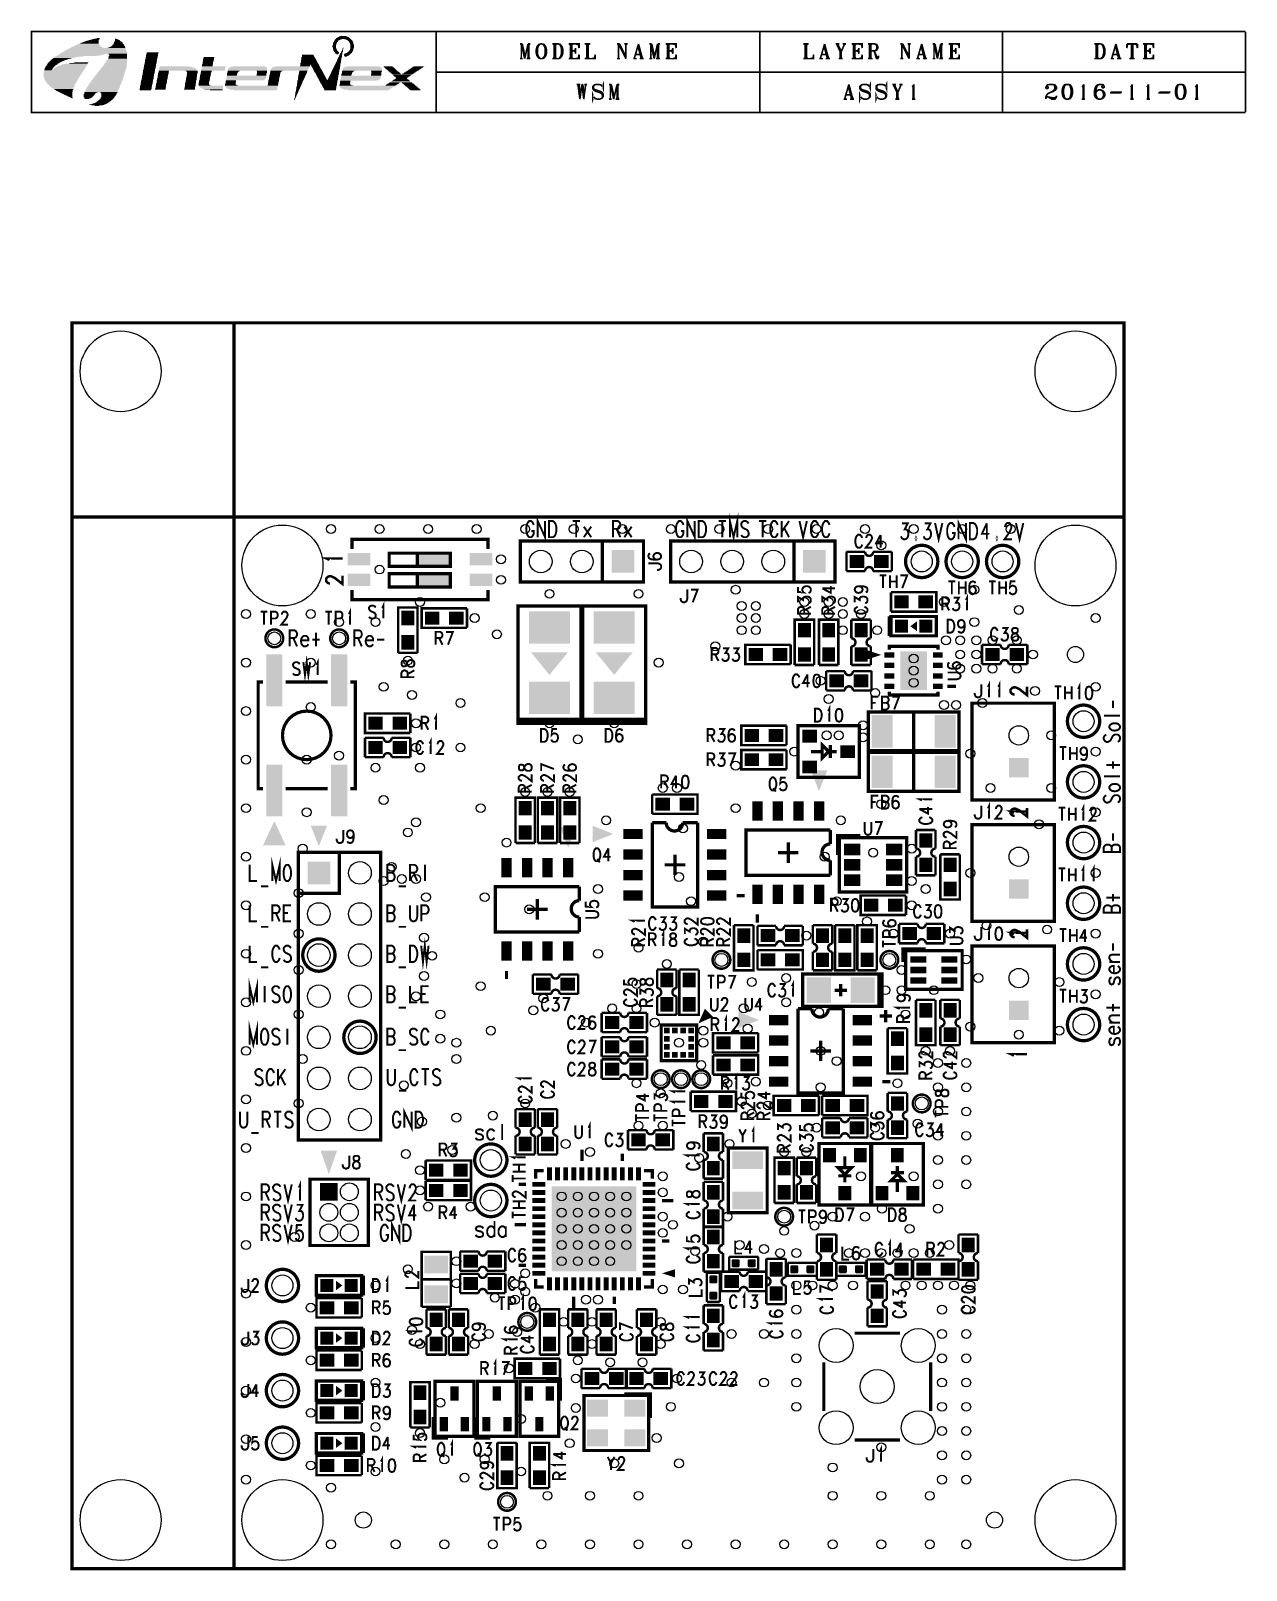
# Model space of a CAD drawing. Extents: x -2.6 to 72.5, y -0.1 to 95.
import ezdxf

# ---------------------------------------------------------------- set-up
doc = ezdxf.new("R2010")
doc.units = 0
doc.layers.get('0').update_dxf_attribs({"linetype": 'CONTINUOUS'})
doc.layers.add('02_ASSY1_GBR', color=6, linetype='CONTINUOUS')

# ---------------------------------------------------------------- blocks, each defined once
blk = doc.blocks.new('ROUND_9')
blk.add_circle((0, 0), 0.7)
blk = doc.blocks.new('SQUARE_12')
blk.add_solid([(0.6, 0.6), (0.6, -0.6), (-0.6, 0.6), (-0.6, -0.6)])
blk = doc.blocks.new('ROUND_13')
blk.add_circle((0, 0), 0.6)
blk = doc.blocks.new('ROUND_129')
blk.add_circle((0, 0), 0.65)
blk = doc.blocks.new('ROUND_139')
blk.add_circle((0, 0), 0.275)
blk = doc.blocks.new('ROUND_140')
blk.add_circle((0, 0), 2.5)
blk = doc.blocks.new('SQUARE_141')
blk.add_solid([(0.55, 0.55), (0.55, -0.55), (-0.55, 0.55), (-0.55, -0.55)])
blk = doc.blocks.new('ROUND_142')
blk.add_circle((0, 0), 0.55)
blk = doc.blocks.new('SQUARE_143')
blk.add_solid([(0.7, 0.7), (0.7, -0.7), (-0.7, 0.7), (-0.7, -0.7)])
blk = doc.blocks.new('ROUND_144')
blk.add_circle((0, 0), 1.05)
blk = doc.blocks.new('RECTANGLE_145')
blk.add_solid([(0.45, 0.4), (0.45, -0.4), (-0.45, 0.4), (-0.45, -0.4)])
blk = doc.blocks.new('SQUARE_146')
blk.add_solid([(0.4, 0.4), (0.4, -0.4), (-0.4, 0.4), (-0.4, -0.4)])
blk = doc.blocks.new('RECTANGLE_147')
blk.add_solid([(0.5, 1.6), (0.5, -1.6), (-0.5, 1.6), (-0.5, -1.6)])
blk = doc.blocks.new('ROUND_148')
blk.add_circle((0, 0), 0.4)
blk = doc.blocks.new('RECTANGLE_149')
blk.add_solid([(0.6985, 0.381), (0.6985, -0.381), (-0.6985, 0.381), (-0.6985, -0.381)])
blk = doc.blocks.new('RECTANGLE_150')
blk.add_solid([(0.4, 0.45), (0.4, -0.45), (-0.4, 0.45), (-0.4, -0.45)])
blk = doc.blocks.new('RECTANGLE_151')
blk.add_solid([(0.254, 0.4445), (0.254, -0.4445), (-0.254, 0.4445), (-0.254, -0.4445)])
blk = doc.blocks.new('RECTANGLE_152')
blk.add_solid([(0.725, 0.55), (0.725, -0.55), (-0.725, 0.55), (-0.725, -0.55)])
blk = doc.blocks.new('RECTANGLE_154')
blk.add_solid([(0.65, 0.525), (0.65, -0.525), (-0.65, 0.525), (-0.65, -0.525)])
blk = doc.blocks.new('RECTANGLE_155')
blk.add_solid([(0.4, 0.15), (0.4, -0.15), (-0.4, 0.15), (-0.4, -0.15)])
blk = doc.blocks.new('RECTANGLE_156')
blk.add_solid([(0.15, 0.4), (0.15, -0.4), (-0.15, 0.4), (-0.15, -0.4)])
blk = doc.blocks.new('SQUARE_157')
blk.add_solid([(2.625, 2.625), (2.625, -2.625), (-2.625, 2.625), (-2.625, -2.625)])
blk = doc.blocks.new('RECTANGLE_158')
blk.add_solid([(1.27, 1.0033), (1.27, -1.0033), (-1.27, 1.0033), (-1.27, -1.0033)])
blk = doc.blocks.new('RECTANGLE_159')
blk.add_solid([(0.95, 0.55), (0.95, -0.55), (-0.95, 0.55), (-0.95, -0.55)])
blk = doc.blocks.new('SQUARE_160')
blk.add_solid([(0.175, 0.175), (0.175, -0.175), (-0.175, 0.175), (-0.175, -0.175)])
blk = doc.blocks.new('RECTANGLE_161')
blk.add_solid([(0.3937, 0.4445), (0.3937, -0.4445), (-0.3937, 0.4445), (-0.3937, -0.4445)])
blk = doc.blocks.new('RECTANGLE_162')
blk.add_solid([(0.7493, 0.8001), (0.7493, -0.8001), (-0.7493, 0.8001), (-0.7493, -0.8001)])
blk = doc.blocks.new('RECTANGLE_163')
blk.add_solid([(0.508, 0.3556), (0.508, -0.3556), (-0.508, 0.3556), (-0.508, -0.3556)])
blk = doc.blocks.new('RECTANGLE_164')
blk.add_solid([(0.4445, 0.3937), (0.4445, -0.3937), (-0.4445, 0.3937), (-0.4445, -0.3937)])
blk = doc.blocks.new('RECTANGLE_165')
blk.add_solid([(0.65, 1), (0.65, -1), (-0.65, 1), (-0.65, -1)])
blk = doc.blocks.new('RECTANGLE_166')
blk.add_solid([(0.825, 1.2), (0.825, -1.2), (-0.825, 1.2), (-0.825, -1.2)])
blk = doc.blocks.new('RECTANGLE_167')
blk.add_solid([(0.3, 0.1625), (0.3, -0.1625), (-0.3, 0.1625), (-0.3, -0.1625)])
blk = doc.blocks.new('RECTANGLE_168')
blk.add_solid([(0.4953, 0.2032), (0.4953, -0.2032), (-0.4953, 0.2032), (-0.4953, -0.2032)])
blk = doc.blocks.new('ROUND_169')
blk.add_circle((0, 0), 0.5)

msp = doc.modelspace()

# ---------------------------------------------------------------- linework, layer by layer
at = {"layer": '02_ASSY1_GBR'}
for points, const_width in [([(22.5, 95), (-2.5, 95), (-2.5, 90), (22.5, 90)], 0.1), ([(22.5, 95), (72.5, 95)], 0.1), ([(22.5, 95), (22.5, 90)], 0.1), ([(27.675, 94.235), (27.818, 94.235)], 0.1), ([(27.701, 94.235), (27.76, 94.205)], 0.1), ([(27.76, 94.235), (27.76, 93.371)], 0.1), ([(27.76, 94.235), (27.968, 93.326)], 0.1), ([(27.792, 94.235), (27.968, 93.462)], 0.1), ([(27.818, 94.235), (27.994, 93.462)], 0.1), ([(28.176, 94.235), (27.968, 93.326)], 0.1), ([(28.176, 94.235), (28.176, 93.326)], 0.1), ([(28.176, 94.235), (28.325, 94.235)], 0.1), ([(28.202, 94.205), (28.202, 93.371)], 0.1), ([(28.234, 94.235), (28.234, 93.326)], 0.1), ([(28.26, 94.235), (28.234, 94.159)], 0.1), ([(28.293, 94.235), (28.234, 94.205)], 0.1), ([(28.955, 94.235), (28.838, 94.205), (28.753, 94.114), (28.714, 94.023), (28.675, 93.856), (28.675, 93.72), (28.714, 93.538), (28.753, 93.462), (28.838, 93.371), (28.955, 93.326), (29.039, 93.326), (29.163, 93.371), (29.241, 93.462), (29.28, 93.538), (29.325, 93.72), (29.325, 93.856), (29.28, 94.023), (29.241, 94.114), (29.163, 94.205), (29.039, 94.235), (28.955, 94.235)], 0.1), ([(28.955, 94.235), (28.877, 94.205), (28.792, 94.068), (28.753, 93.902), (28.753, 93.674), (28.792, 93.508), (28.877, 93.371), (28.955, 93.326)], 0.1), ([(29.039, 93.326), (29.117, 93.371), (29.202, 93.508), (29.241, 93.674), (29.241, 93.902), (29.202, 94.068), (29.117, 94.205), (29.039, 94.235)], 0.1), ([(29.675, 94.235), (30.052, 94.235), (30.169, 94.205), (30.247, 94.114), (30.286, 94.023), (30.325, 93.902), (30.325, 93.674), (30.286, 93.538), (30.247, 93.462), (30.169, 93.371), (30.052, 93.326), (29.675, 93.326)], 0.1), ([(29.708, 94.235), (29.786, 94.205)], 0.1), ([(29.747, 94.235), (29.786, 94.159)], 0.1), ([(29.786, 94.235), (29.786, 93.326)], 0.1), ([(29.825, 94.205), (29.825, 93.371)], 0.1), ([(29.864, 94.235), (29.864, 93.326)], 0.1), ([(29.903, 94.235), (29.864, 94.159)], 0.1), ([(29.942, 94.235), (29.864, 94.205)], 0.1), ([(30.052, 94.235), (30.13, 94.205), (30.208, 94.068), (30.247, 93.902), (30.247, 93.674), (30.208, 93.508), (30.13, 93.371), (30.052, 93.326)], 0.1), ([(30.675, 94.235), (31.325, 94.235), (31.325, 93.977)], 0.1), ([(30.714, 94.235), (30.792, 94.205)], 0.1), ([(30.753, 94.235), (30.792, 94.159)], 0.1), ([(30.792, 94.235), (30.792, 93.326)], 0.1), ([(30.831, 94.205), (30.831, 93.371)], 0.1), ([(30.877, 94.235), (30.877, 93.326)], 0.1), ([(30.916, 94.235), (30.877, 94.159)], 0.1), ([(30.955, 94.235), (30.877, 94.205)], 0.1), ([(31.117, 94.235), (31.325, 94.205)], 0.1), ([(31.202, 94.235), (31.325, 94.159)], 0.1), ([(31.241, 94.235), (31.325, 94.114)], 0.1), ([(31.28, 94.235), (31.325, 93.977)], 0.1), ([(31.675, 94.235), (32.02, 94.235)], 0.1), ([(31.714, 94.235), (31.805, 94.205)], 0.1), ([(31.76, 94.235), (31.805, 94.159)], 0.1), ([(31.805, 94.235), (31.805, 93.326)], 0.1), ([(31.844, 94.205), (31.844, 93.371)], 0.1), ([(31.89, 94.235), (31.89, 93.326)], 0.1), ([(31.935, 94.235), (31.89, 94.159)], 0.1), ([(31.974, 94.235), (31.89, 94.205)], 0.1), ([(33.675, 94.235), (33.831, 94.235)], 0.1), ([(33.701, 94.235), (33.766, 94.205)], 0.1), ([(33.766, 94.235), (33.766, 93.371)], 0.1), ([(33.766, 94.235), (34.221, 93.326)], 0.1), ([(33.805, 94.235), (34.189, 93.462)], 0.1), ([(33.831, 94.235), (34.221, 93.462)], 0.1), ([(34.13, 94.235), (34.325, 94.235)], 0.1), ([(34.163, 94.235), (34.221, 94.205)], 0.1), ([(34.293, 94.235), (34.221, 94.205)], 0.1), ([(34.221, 94.205), (34.221, 93.326)], 0.1), ([(35, 94.235), (34.747, 93.371)], 0.1), ([(35, 94.235), (35.247, 93.326)], 0.1), ([(35.675, 94.235), (35.818, 94.235)], 0.1), ([(35.701, 94.235), (35.76, 94.205)], 0.1), ([(35.76, 94.235), (35.76, 93.371)], 0.1), ([(35.76, 94.235), (35.968, 93.326)], 0.1), ([(35.792, 94.235), (35.968, 93.462)], 0.1), ([(35.818, 94.235), (35.994, 93.462)], 0.1), ([(36.176, 94.235), (35.968, 93.326)], 0.1), ([(36.176, 94.235), (36.176, 93.326)], 0.1), ([(36.176, 94.235), (36.325, 94.235)], 0.1), ([(36.202, 94.205), (36.202, 93.371)], 0.1), ([(36.234, 94.235), (36.234, 93.326)], 0.1), ([(36.26, 94.235), (36.234, 94.159)], 0.1), ([(36.293, 94.235), (36.234, 94.205)], 0.1), ([(36.675, 94.235), (37.325, 94.235), (37.325, 93.977)], 0.1), ([(36.714, 94.235), (36.792, 94.205)], 0.1), ([(36.753, 94.235), (36.792, 94.159)], 0.1), ([(36.792, 94.235), (36.792, 93.326)], 0.1), ([(36.831, 94.205), (36.831, 93.371)], 0.1), ([(36.877, 94.235), (36.877, 93.326)], 0.1), ([(36.916, 94.235), (36.877, 94.159)], 0.1), ([(36.955, 94.235), (36.877, 94.205)], 0.1), ([(37.117, 94.235), (37.325, 94.205)], 0.1), ([(37.202, 94.235), (37.325, 94.159)], 0.1), ([(37.241, 94.235), (37.325, 94.114)], 0.1), ([(37.28, 94.235), (37.325, 93.977)], 0.1), ([(42.5, 95), (42.5, 90)], 0.1), ([(45.175, 94.235), (45.52, 94.235)], 0.1), ([(45.214, 94.235), (45.305, 94.205)], 0.1), ([(45.26, 94.235), (45.305, 94.159)], 0.1), ([(45.305, 94.235), (45.305, 93.326)], 0.1), ([(45.344, 94.205), (45.344, 93.371)], 0.1), ([(45.39, 94.235), (45.39, 93.326)], 0.1), ([(45.435, 94.235), (45.39, 94.159)], 0.1), ([(45.474, 94.235), (45.39, 94.205)], 0.1), ([(46.5, 94.235), (46.247, 93.371)], 0.1), ([(46.5, 94.235), (46.747, 93.326)], 0.1), ([(47.175, 94.235), (47.403, 94.235)], 0.1), ([(47.208, 94.235), (47.273, 94.205)], 0.1), ([(47.24, 94.235), (47.461, 93.765), (47.461, 93.326)], 0.1), ([(47.273, 94.235), (47.494, 93.765), (47.494, 93.371)], 0.1), ([(47.299, 94.235), (47.533, 93.765), (47.533, 93.326)], 0.1), ([(47.37, 94.235), (47.299, 94.205)], 0.1), ([(47.721, 94.205), (47.533, 93.765)], 0.1), ([(47.624, 94.235), (47.825, 94.235)], 0.1), ([(47.663, 94.235), (47.721, 94.205)], 0.1), ([(47.786, 94.235), (47.721, 94.205)], 0.1), ([(48.175, 94.235), (48.825, 94.235), (48.825, 93.977)], 0.1), ([(48.214, 94.235), (48.292, 94.205)], 0.1), ([(48.253, 94.235), (48.292, 94.159)], 0.1), ([(48.292, 94.235), (48.292, 93.326)], 0.1), ([(48.331, 94.205), (48.331, 93.371)], 0.1), ([(48.377, 94.235), (48.377, 93.326)], 0.1), ([(48.416, 94.235), (48.377, 94.159)], 0.1), ([(48.455, 94.235), (48.377, 94.205)], 0.1), ([(48.617, 94.235), (48.825, 94.205)], 0.1), ([(48.702, 94.235), (48.825, 94.159)], 0.1), ([(48.741, 94.235), (48.825, 94.114)], 0.1), ([(48.78, 94.235), (48.825, 93.977)], 0.1), ([(49.175, 94.235), (49.604, 94.235), (49.715, 94.205), (49.747, 94.159), (49.786, 94.068), (49.786, 93.977), (49.747, 93.902), (49.715, 93.856), (49.604, 93.811), (49.351, 93.811)], 0.1), ([(49.208, 94.235), (49.279, 94.205)], 0.1), ([(49.247, 94.235), (49.279, 94.159)], 0.1), ([(49.279, 94.235), (49.279, 93.326)], 0.1), ([(49.318, 94.205), (49.318, 93.371)], 0.1), ([(49.351, 94.235), (49.351, 93.326)], 0.1), ([(49.39, 94.235), (49.351, 94.159)], 0.1), ([(49.422, 94.235), (49.351, 94.205)], 0.1), ([(49.604, 94.235), (49.676, 94.205), (49.715, 94.114), (49.715, 93.932), (49.676, 93.856), (49.604, 93.811)], 0.1), ([(49.715, 94.159), (49.747, 94.068), (49.747, 93.977), (49.715, 93.902)], 0.1), ([(51.175, 94.235), (51.331, 94.235)], 0.1), ([(51.201, 94.235), (51.266, 94.205)], 0.1), ([(51.266, 94.235), (51.266, 93.371)], 0.1), ([(51.266, 94.235), (51.721, 93.326)], 0.1), ([(51.305, 94.235), (51.689, 93.462)], 0.1), ([(51.331, 94.235), (51.721, 93.462)], 0.1), ([(51.63, 94.235), (51.825, 94.235)], 0.1), ([(51.663, 94.235), (51.721, 94.205)], 0.1), ([(51.793, 94.235), (51.721, 94.205)], 0.1), ([(51.721, 94.205), (51.721, 93.326)], 0.1), ([(52.5, 94.235), (52.247, 93.371)], 0.1), ([(52.5, 94.235), (52.747, 93.326)], 0.1), ([(53.175, 94.235), (53.318, 94.235)], 0.1), ([(53.201, 94.235), (53.26, 94.205)], 0.1), ([(53.26, 94.235), (53.26, 93.371)], 0.1), ([(53.26, 94.235), (53.468, 93.326)], 0.1), ([(53.292, 94.235), (53.468, 93.462)], 0.1), ([(53.318, 94.235), (53.494, 93.462)], 0.1), ([(53.676, 94.235), (53.468, 93.326)], 0.1), ([(53.676, 94.235), (53.676, 93.326)], 0.1), ([(53.676, 94.235), (53.825, 94.235)], 0.1), ([(53.702, 94.205), (53.702, 93.371)], 0.1), ([(53.734, 94.235), (53.734, 93.326)], 0.1), ([(53.76, 94.235), (53.734, 94.159)], 0.1), ([(53.793, 94.235), (53.734, 94.205)], 0.1), ([(54.175, 94.235), (54.825, 94.235), (54.825, 93.977)], 0.1), ([(54.214, 94.235), (54.292, 94.205)], 0.1), ([(54.253, 94.235), (54.292, 94.159)], 0.1), ([(54.292, 94.235), (54.292, 93.326)], 0.1), ([(54.331, 94.205), (54.331, 93.371)], 0.1), ([(54.377, 94.235), (54.377, 93.326)], 0.1), ([(54.416, 94.235), (54.377, 94.159)], 0.1), ([(54.455, 94.235), (54.377, 94.205)], 0.1), ([(54.617, 94.235), (54.825, 94.205)], 0.1), ([(54.702, 94.235), (54.825, 94.159)], 0.1), ([(54.741, 94.235), (54.825, 94.114)], 0.1), ([(54.78, 94.235), (54.825, 93.977)], 0.1), ([(57.5, 95), (57.5, 90)], 0.1), ([(63.175, 94.235), (63.552, 94.235), (63.669, 94.205), (63.747, 94.114), (63.786, 94.023), (63.825, 93.902), (63.825, 93.674), (63.786, 93.538), (63.747, 93.462), (63.669, 93.371), (63.552, 93.326), (63.175, 93.326)], 0.1), ([(63.208, 94.235), (63.286, 94.205)], 0.1), ([(63.247, 94.235), (63.286, 94.159)], 0.1), ([(63.286, 94.235), (63.286, 93.326)], 0.1), ([(63.325, 94.205), (63.325, 93.371)], 0.1), ([(63.364, 94.235), (63.364, 93.326)], 0.1), ([(63.403, 94.235), (63.364, 94.159)], 0.1), ([(63.442, 94.235), (63.364, 94.205)], 0.1), ([(63.552, 94.235), (63.63, 94.205), (63.708, 94.068), (63.747, 93.902), (63.747, 93.674), (63.708, 93.508), (63.63, 93.371), (63.552, 93.326)], 0.1), ([(64.5, 94.235), (64.247, 93.371)], 0.1), ([(64.5, 94.235), (64.747, 93.326)], 0.1), ([(65.175, 94.235), (65.175, 93.977)], 0.1), ([(65.175, 94.235), (65.825, 94.235)], 0.1), ([(65.214, 94.235), (65.175, 93.977)], 0.1), ([(65.253, 94.235), (65.175, 94.114)], 0.1), ([(65.292, 94.235), (65.175, 94.159)], 0.1), ([(65.376, 94.235), (65.175, 94.205)], 0.1), ([(65.454, 94.235), (65.454, 93.326)], 0.1), ([(65.5, 94.205), (65.5, 93.371)], 0.1), ([(65.539, 94.235), (65.539, 93.326)], 0.1), ([(65.617, 94.235), (65.825, 94.205)], 0.1), ([(65.702, 94.235), (65.825, 94.159)], 0.1), ([(65.741, 94.235), (65.825, 94.114)], 0.1), ([(65.78, 94.235), (65.825, 93.977)], 0.1), ([(65.825, 94.235), (65.825, 93.977)], 0.1), ([(66.175, 94.235), (66.825, 94.235), (66.825, 93.977)], 0.1), ([(66.214, 94.235), (66.292, 94.205)], 0.1), ([(66.253, 94.235), (66.292, 94.159)], 0.1), ([(66.292, 94.235), (66.292, 93.326)], 0.1), ([(66.331, 94.205), (66.331, 93.371)], 0.1), ([(66.377, 94.235), (66.377, 93.326)], 0.1), ([(66.416, 94.235), (66.377, 94.159)], 0.1), ([(66.455, 94.235), (66.377, 94.205)], 0.1), ([(66.617, 94.235), (66.825, 94.205)], 0.1), ([(66.702, 94.235), (66.825, 94.159)], 0.1), ([(66.741, 94.235), (66.825, 94.114)], 0.1), ([(66.78, 94.235), (66.825, 93.977)], 0.1), ([(72.5, 95), (72.5, 90)], 0.1), ([(27.675, 93.326), (27.851, 93.326)], 0.1), ([(27.76, 93.371), (27.701, 93.326)], 0.1), ([(27.76, 93.371), (27.818, 93.326)], 0.1), ([(28.085, 93.326), (28.325, 93.326)], 0.1), ([(28.176, 93.371), (28.117, 93.326)], 0.1), ([(28.176, 93.417), (28.143, 93.326)], 0.1), ([(28.234, 93.417), (28.26, 93.326)], 0.1), ([(28.234, 93.371), (28.293, 93.326)], 0.1), ([(28.792, 94.114), (28.753, 94.023), (28.714, 93.902), (28.714, 93.674), (28.753, 93.538), (28.792, 93.462)], 0.1), ([(29.202, 93.462), (29.241, 93.538), (29.28, 93.674), (29.28, 93.902), (29.241, 94.023), (29.202, 94.114)], 0.1), ([(29.786, 93.371), (29.708, 93.326)], 0.1), ([(29.786, 93.417), (29.747, 93.326)], 0.1), ([(29.864, 93.417), (29.903, 93.326)], 0.1), ([(29.864, 93.371), (29.942, 93.326)], 0.1), ([(30.208, 94.114), (30.247, 94.023), (30.286, 93.902), (30.286, 93.674), (30.247, 93.538), (30.208, 93.462)], 0.1), ([(30.675, 93.326), (31.325, 93.326), (31.325, 93.583)], 0.1), ([(30.792, 93.371), (30.714, 93.326)], 0.1), ([(30.792, 93.417), (30.753, 93.326)], 0.1), ([(31.117, 93.856), (30.955, 93.811), (31.117, 93.765)], 0.1), ([(30.877, 93.811), (31.117, 93.811)], 0.1), ([(30.877, 93.417), (30.916, 93.326)], 0.1), ([(30.877, 93.371), (30.955, 93.326)], 0.1), ([(31.117, 93.902), (31.039, 93.811), (31.117, 93.72)], 0.1), ([(31.117, 93.977), (31.078, 93.811), (31.117, 93.629)], 0.1), ([(31.117, 93.977), (31.117, 93.629)], 0.1), ([(31.117, 93.326), (31.325, 93.371)], 0.1), ([(31.202, 93.326), (31.325, 93.417)], 0.1), ([(31.241, 93.326), (31.325, 93.462)], 0.1), ([(31.28, 93.326), (31.325, 93.583)], 0.1), ([(31.675, 93.326), (32.325, 93.326), (32.325, 93.583)], 0.1), ([(31.805, 93.371), (31.714, 93.326)], 0.1), ([(31.805, 93.417), (31.76, 93.326)], 0.1), ([(31.89, 93.417), (31.935, 93.326)], 0.1), ([(31.89, 93.371), (31.974, 93.326)], 0.1), ([(32.104, 93.326), (32.325, 93.371)], 0.1), ([(32.188, 93.326), (32.325, 93.417)], 0.1), ([(32.234, 93.326), (32.325, 93.462)], 0.1), ([(32.28, 93.326), (32.325, 93.583)], 0.1), ([(33.675, 93.326), (33.864, 93.326)], 0.1), ([(33.766, 93.371), (33.701, 93.326)], 0.1), ([(33.766, 93.371), (33.831, 93.326)], 0.1), ([(34.675, 93.326), (34.89, 93.326)], 0.1), ([(34.747, 93.371), (34.708, 93.326)], 0.1), ([(34.747, 93.371), (34.818, 93.326)], 0.1), ([(34.818, 93.583), (35.143, 93.583)], 0.1), ([(34.961, 94.114), (35.176, 93.326)], 0.1), ([(35, 94.114), (35.215, 93.326)], 0.1), ([(35.072, 93.326), (35.325, 93.326)], 0.1), ([(35.176, 93.371), (35.104, 93.326)], 0.1), ([(35.176, 93.417), (35.143, 93.326)], 0.1), ([(35.215, 93.417), (35.286, 93.326)], 0.1), ([(35.675, 93.326), (35.851, 93.326)], 0.1), ([(35.76, 93.371), (35.701, 93.326)], 0.1), ([(35.76, 93.371), (35.818, 93.326)], 0.1), ([(36.085, 93.326), (36.325, 93.326)], 0.1), ([(36.176, 93.371), (36.117, 93.326)], 0.1), ([(36.176, 93.417), (36.143, 93.326)], 0.1), ([(36.234, 93.417), (36.26, 93.326)], 0.1), ([(36.234, 93.371), (36.293, 93.326)], 0.1), ([(36.675, 93.326), (37.325, 93.326), (37.325, 93.583)], 0.1), ([(36.792, 93.371), (36.714, 93.326)], 0.1), ([(36.792, 93.417), (36.753, 93.326)], 0.1), ([(37.117, 93.856), (36.955, 93.811), (37.117, 93.765)], 0.1), ([(36.877, 93.811), (37.117, 93.811)], 0.1), ([(36.877, 93.417), (36.916, 93.326)], 0.1), ([(36.877, 93.371), (36.955, 93.326)], 0.1), ([(37.117, 93.902), (37.039, 93.811), (37.117, 93.72)], 0.1), ([(37.117, 93.977), (37.078, 93.811), (37.117, 93.629)], 0.1), ([(37.117, 93.977), (37.117, 93.629)], 0.1), ([(37.117, 93.326), (37.325, 93.371)], 0.1), ([(37.202, 93.326), (37.325, 93.417)], 0.1), ([(37.241, 93.326), (37.325, 93.462)], 0.1), ([(37.28, 93.326), (37.325, 93.583)], 0.1), ([(45.175, 93.326), (45.825, 93.326), (45.825, 93.583)], 0.1), ([(45.305, 93.371), (45.214, 93.326)], 0.1), ([(45.305, 93.417), (45.26, 93.326)], 0.1), ([(45.39, 93.417), (45.435, 93.326)], 0.1), ([(45.39, 93.371), (45.474, 93.326)], 0.1), ([(45.604, 93.326), (45.825, 93.371)], 0.1), ([(45.689, 93.326), (45.825, 93.417)], 0.1), ([(45.734, 93.326), (45.825, 93.462)], 0.1), ([(45.78, 93.326), (45.825, 93.583)], 0.1), ([(46.175, 93.326), (46.39, 93.326)], 0.1), ([(46.247, 93.371), (46.208, 93.326)], 0.1), ([(46.247, 93.371), (46.318, 93.326)], 0.1), ([(46.318, 93.583), (46.643, 93.583)], 0.1), ([(46.461, 94.114), (46.676, 93.326)], 0.1), ([(46.5, 94.114), (46.715, 93.326)], 0.1), ([(46.572, 93.326), (46.825, 93.326)], 0.1), ([(46.676, 93.371), (46.604, 93.326)], 0.1), ([(46.676, 93.417), (46.643, 93.326)], 0.1), ([(46.715, 93.417), (46.786, 93.326)], 0.1), ([(47.37, 93.326), (47.624, 93.326)], 0.1), ([(47.461, 93.371), (47.403, 93.326)], 0.1), ([(47.461, 93.417), (47.429, 93.326)], 0.1), ([(47.533, 93.417), (47.559, 93.326)], 0.1), ([(47.533, 93.371), (47.591, 93.326)], 0.1), ([(48.175, 93.326), (48.825, 93.326), (48.825, 93.583)], 0.1), ([(48.292, 93.371), (48.214, 93.326)], 0.1), ([(48.292, 93.417), (48.253, 93.326)], 0.1), ([(48.617, 93.856), (48.455, 93.811), (48.617, 93.765)], 0.1), ([(48.377, 93.811), (48.617, 93.811)], 0.1), ([(48.377, 93.417), (48.416, 93.326)], 0.1), ([(48.377, 93.371), (48.455, 93.326)], 0.1), ([(48.617, 93.902), (48.539, 93.811), (48.617, 93.72)], 0.1), ([(48.617, 93.977), (48.578, 93.811), (48.617, 93.629)], 0.1), ([(48.617, 93.977), (48.617, 93.629)], 0.1), ([(48.617, 93.326), (48.825, 93.371)], 0.1), ([(48.702, 93.326), (48.825, 93.417)], 0.1), ([(48.741, 93.326), (48.825, 93.462)], 0.1), ([(48.78, 93.326), (48.825, 93.583)], 0.1), ([(49.175, 93.326), (49.461, 93.326)], 0.1), ([(49.279, 93.371), (49.208, 93.326)], 0.1), ([(49.279, 93.417), (49.247, 93.326)], 0.1), ([(49.351, 93.417), (49.39, 93.326)], 0.1), ([(49.351, 93.371), (49.422, 93.326)], 0.1), ([(49.494, 93.811), (49.572, 93.765), (49.604, 93.674), (49.676, 93.417), (49.715, 93.326), (49.786, 93.326), (49.825, 93.417), (49.825, 93.508)], 0.1), ([(49.572, 93.765), (49.604, 93.72), (49.715, 93.462), (49.747, 93.417), (49.786, 93.417), (49.825, 93.462)], 0.1), ([(49.676, 93.508), (49.715, 93.417), (49.747, 93.371), (49.786, 93.371)], 0.1), ([(51.175, 93.326), (51.364, 93.326)], 0.1), ([(51.266, 93.371), (51.201, 93.326)], 0.1), ([(51.266, 93.371), (51.331, 93.326)], 0.1), ([(52.175, 93.326), (52.39, 93.326)], 0.1), ([(52.247, 93.371), (52.208, 93.326)], 0.1), ([(52.247, 93.371), (52.318, 93.326)], 0.1), ([(52.318, 93.583), (52.643, 93.583)], 0.1), ([(52.461, 94.114), (52.676, 93.326)], 0.1), ([(52.5, 94.114), (52.715, 93.326)], 0.1), ([(52.572, 93.326), (52.825, 93.326)], 0.1), ([(52.676, 93.371), (52.604, 93.326)], 0.1), ([(52.676, 93.417), (52.643, 93.326)], 0.1), ([(52.715, 93.417), (52.786, 93.326)], 0.1), ([(53.175, 93.326), (53.351, 93.326)], 0.1), ([(53.26, 93.371), (53.201, 93.326)], 0.1), ([(53.26, 93.371), (53.318, 93.326)], 0.1), ([(53.585, 93.326), (53.825, 93.326)], 0.1), ([(53.676, 93.371), (53.617, 93.326)], 0.1), ([(53.676, 93.417), (53.643, 93.326)], 0.1), ([(53.734, 93.417), (53.76, 93.326)], 0.1), ([(53.734, 93.371), (53.793, 93.326)], 0.1), ([(54.175, 93.326), (54.825, 93.326), (54.825, 93.583)], 0.1), ([(54.292, 93.371), (54.214, 93.326)], 0.1), ([(54.292, 93.417), (54.253, 93.326)], 0.1), ([(54.617, 93.856), (54.455, 93.811), (54.617, 93.765)], 0.1), ([(54.377, 93.811), (54.617, 93.811)], 0.1), ([(54.377, 93.417), (54.416, 93.326)], 0.1), ([(54.377, 93.371), (54.455, 93.326)], 0.1), ([(54.617, 93.902), (54.539, 93.811), (54.617, 93.72)], 0.1), ([(54.617, 93.977), (54.578, 93.811), (54.617, 93.629)], 0.1), ([(54.617, 93.977), (54.617, 93.629)], 0.1), ([(54.617, 93.326), (54.825, 93.371)], 0.1), ([(54.702, 93.326), (54.825, 93.417)], 0.1), ([(54.741, 93.326), (54.825, 93.462)], 0.1), ([(54.78, 93.326), (54.825, 93.583)], 0.1), ([(63.286, 93.371), (63.208, 93.326)], 0.1), ([(63.286, 93.417), (63.247, 93.326)], 0.1), ([(63.364, 93.417), (63.403, 93.326)], 0.1), ([(63.364, 93.371), (63.442, 93.326)], 0.1), ([(63.708, 94.114), (63.747, 94.023), (63.786, 93.902), (63.786, 93.674), (63.747, 93.538), (63.708, 93.462)], 0.1), ([(64.175, 93.326), (64.39, 93.326)], 0.1), ([(64.247, 93.371), (64.207, 93.326)], 0.1), ([(64.247, 93.371), (64.318, 93.326)], 0.1), ([(64.318, 93.583), (64.643, 93.583)], 0.1), ([(64.461, 94.114), (64.676, 93.326)], 0.1), ([(64.5, 94.114), (64.715, 93.326)], 0.1), ([(64.572, 93.326), (64.825, 93.326)], 0.1), ([(64.676, 93.371), (64.604, 93.326)], 0.1), ([(64.676, 93.417), (64.643, 93.326)], 0.1), ([(64.715, 93.417), (64.786, 93.326)], 0.1), ([(65.338, 93.326), (65.656, 93.326)], 0.1), ([(65.454, 93.371), (65.376, 93.326)], 0.1), ([(65.454, 93.417), (65.415, 93.326)], 0.1), ([(65.539, 93.417), (65.578, 93.326)], 0.1), ([(65.539, 93.371), (65.617, 93.326)], 0.1), ([(66.175, 93.326), (66.825, 93.326), (66.825, 93.583)], 0.1), ([(66.292, 93.371), (66.214, 93.326)], 0.1), ([(66.292, 93.417), (66.253, 93.326)], 0.1), ([(66.617, 93.856), (66.455, 93.811), (66.617, 93.765)], 0.1), ([(66.377, 93.811), (66.617, 93.811)], 0.1), ([(66.377, 93.417), (66.416, 93.326)], 0.1), ([(66.377, 93.371), (66.455, 93.326)], 0.1), ([(66.617, 93.902), (66.539, 93.811), (66.617, 93.72)], 0.1), ([(66.617, 93.977), (66.578, 93.811), (66.617, 93.629)], 0.1), ([(66.617, 93.977), (66.617, 93.629)], 0.1), ([(66.617, 93.326), (66.825, 93.371)], 0.1), ([(66.702, 93.326), (66.825, 93.417)], 0.1), ([(66.741, 93.326), (66.825, 93.462)], 0.1), ([(66.78, 93.326), (66.825, 93.583)], 0.1), ([(22.5, 92.5), (72.5, 92.5)], 0.1), ([(31.175, 91.735), (31.409, 91.735)], 0.1), ([(31.201, 91.735), (31.292, 91.705)], 0.1), ([(31.234, 91.735), (31.292, 91.659)], 0.1), ([(31.26, 91.735), (31.377, 90.826)], 0.1), ([(31.292, 91.735), (31.377, 91.038), (31.377, 90.826)], 0.1), ([(31.318, 91.735), (31.409, 91.038)], 0.1), ([(31.351, 91.735), (31.318, 91.659)], 0.1), ([(31.377, 91.735), (31.318, 91.705)], 0.1), ([(31.5, 91.735), (31.409, 91.038), (31.377, 90.826)], 0.1), ([(31.5, 91.735), (31.617, 90.826)], 0.1), ([(31.5, 91.735), (31.559, 91.735)], 0.1), ([(31.526, 91.735), (31.617, 91.038), (31.617, 90.826)], 0.1), ([(31.559, 91.735), (31.643, 91.038)], 0.1), ([(31.734, 91.705), (31.643, 91.038), (31.617, 90.826)], 0.1), ([(31.643, 91.735), (31.825, 91.735)], 0.1), ([(31.676, 91.735), (31.734, 91.705)], 0.1), ([(31.793, 91.735), (31.734, 91.705)], 0.1), ([(32.773, 91.614), (32.825, 91.735), (32.825, 91.477), (32.773, 91.614), (32.682, 91.705), (32.539, 91.735), (32.403, 91.735), (32.266, 91.705), (32.175, 91.614), (32.175, 91.477), (32.221, 91.402), (32.357, 91.311), (32.636, 91.22), (32.728, 91.174), (32.773, 91.083), (32.773, 90.962), (32.728, 90.871)], 0.1), ([(32.266, 91.705), (32.221, 91.614), (32.221, 91.523), (32.266, 91.432), (32.357, 91.402), (32.636, 91.311), (32.773, 91.22), (32.825, 91.129), (32.825, 91.008), (32.773, 90.917), (32.728, 90.871), (32.591, 90.826), (32.448, 90.826), (32.312, 90.871), (32.221, 90.962), (32.175, 91.083), (32.175, 90.826), (32.221, 90.962)], 0.1), ([(32.221, 91.477), (32.266, 91.402), (32.357, 91.356), (32.636, 91.265), (32.728, 91.22), (32.773, 91.129)], 0.1), ([(33.175, 91.735), (33.318, 91.735)], 0.1), ([(33.201, 91.735), (33.26, 91.705)], 0.1), ([(33.26, 91.735), (33.26, 90.871)], 0.1), ([(33.26, 91.735), (33.468, 90.826)], 0.1), ([(33.292, 91.735), (33.468, 90.962)], 0.1), ([(33.318, 91.735), (33.494, 90.962)], 0.1), ([(33.676, 91.735), (33.468, 90.826)], 0.1), ([(33.676, 91.735), (33.676, 90.826)], 0.1), ([(33.676, 91.735), (33.825, 91.735)], 0.1), ([(33.702, 91.705), (33.702, 90.871)], 0.1), ([(33.734, 91.735), (33.734, 90.826)], 0.1), ([(33.76, 91.735), (33.734, 91.659)], 0.1), ([(33.793, 91.735), (33.734, 91.705)], 0.1), ([(48, 91.735), (47.747, 90.871)], 0.1), ([(47.961, 91.614), (48.176, 90.826)], 0.1), ([(48, 91.735), (48.247, 90.826)], 0.1), ([(48, 91.614), (48.215, 90.826)], 0.1), ([(49.273, 91.614), (49.325, 91.735), (49.325, 91.477), (49.273, 91.614), (49.182, 91.705), (49.039, 91.735), (48.903, 91.735), (48.766, 91.705), (48.675, 91.614), (48.675, 91.477), (48.721, 91.402), (48.857, 91.311), (49.137, 91.22), (49.228, 91.174), (49.273, 91.083), (49.273, 90.962), (49.228, 90.871)], 0.1), ([(48.766, 91.705), (48.721, 91.614), (48.721, 91.523), (48.766, 91.432), (48.857, 91.402), (49.137, 91.311), (49.273, 91.22), (49.325, 91.129), (49.325, 91.008), (49.273, 90.917), (49.228, 90.871), (49.091, 90.826), (48.948, 90.826), (48.812, 90.871), (48.721, 90.962), (48.675, 91.083), (48.675, 90.826), (48.721, 90.962)], 0.1), ([(48.721, 91.477), (48.766, 91.402), (48.857, 91.356), (49.137, 91.265), (49.228, 91.22), (49.273, 91.129)], 0.1), ([(50.273, 91.614), (50.325, 91.735), (50.325, 91.477), (50.273, 91.614), (50.182, 91.705), (50.039, 91.735), (49.903, 91.735), (49.766, 91.705), (49.675, 91.614), (49.675, 91.477), (49.721, 91.402), (49.857, 91.311), (50.137, 91.22), (50.228, 91.174), (50.273, 91.083), (50.273, 90.962), (50.228, 90.871)], 0.1), ([(49.766, 91.705), (49.721, 91.614), (49.721, 91.523), (49.766, 91.432), (49.857, 91.402), (50.137, 91.311), (50.273, 91.22), (50.325, 91.129), (50.325, 91.008), (50.273, 90.917), (50.228, 90.871), (50.091, 90.826), (49.948, 90.826), (49.812, 90.871), (49.721, 90.962), (49.675, 91.083), (49.675, 90.826), (49.721, 90.962)], 0.1), ([(49.721, 91.477), (49.766, 91.402), (49.857, 91.356), (50.137, 91.265), (50.228, 91.22), (50.273, 91.129)], 0.1), ([(50.675, 91.735), (50.903, 91.735)], 0.1), ([(50.708, 91.735), (50.773, 91.705)], 0.1), ([(50.74, 91.735), (50.961, 91.265), (50.961, 90.826)], 0.1), ([(50.773, 91.735), (50.994, 91.265), (50.994, 90.871)], 0.1), ([(50.799, 91.735), (51.033, 91.265), (51.033, 90.826)], 0.1), ([(50.87, 91.735), (50.799, 91.705)], 0.1), ([(51.221, 91.705), (51.033, 91.265)], 0.1), ([(51.124, 91.735), (51.325, 91.735)], 0.1), ([(51.163, 91.735), (51.221, 91.705)], 0.1), ([(51.286, 91.735), (51.221, 91.705)], 0.1), ([(52.013, 91.735), (51.948, 91.614), (51.909, 91.568)], 0.1), ([(51.968, 91.659), (51.968, 90.826)], 0.1), ([(51.994, 91.659), (51.994, 90.871)], 0.1), ([(52.013, 91.735), (52.013, 90.826)], 0.1), ([(60.221, 91.614), (60.266, 91.614), (60.312, 91.568), (60.312, 91.523), (60.266, 91.477), (60.221, 91.477), (60.175, 91.523), (60.175, 91.568), (60.221, 91.659), (60.266, 91.705), (60.403, 91.735), (60.591, 91.735), (60.728, 91.705), (60.773, 91.659), (60.825, 91.568), (60.825, 91.477), (60.773, 91.402), (60.637, 91.311), (60.403, 91.22), (60.312, 91.174), (60.221, 91.083), (60.175, 90.962), (60.175, 90.826)], 0.1), ([(60.221, 91.568), (60.221, 91.523), (60.266, 91.523), (60.266, 91.568), (60.221, 91.568)], 0.1), ([(60.591, 91.735), (60.682, 91.705), (60.728, 91.568), (60.728, 91.477), (60.682, 91.402), (60.591, 91.311), (60.403, 91.22)], 0.1), ([(60.728, 91.659), (60.773, 91.568), (60.773, 91.477), (60.728, 91.402)], 0.1), ([(61.448, 91.735), (61.312, 91.705), (61.221, 91.568), (61.175, 91.356), (61.175, 91.22), (61.221, 91.008), (61.312, 90.871), (61.448, 90.826), (61.546, 90.826), (61.682, 90.871), (61.773, 91.008), (61.825, 91.22), (61.825, 91.356), (61.773, 91.568), (61.682, 91.705), (61.546, 91.735), (61.448, 91.735)], 0.1), ([(61.312, 91.659), (61.266, 91.568), (61.221, 91.402), (61.221, 91.174), (61.266, 91.008), (61.312, 90.917)], 0.1), ([(61.448, 91.735), (61.357, 91.705), (61.312, 91.614), (61.266, 91.402), (61.266, 91.174), (61.312, 90.962), (61.357, 90.871), (61.448, 90.826)], 0.1), ([(61.546, 90.826), (61.637, 90.871), (61.682, 90.962), (61.728, 91.174), (61.728, 91.402), (61.682, 91.614), (61.637, 91.705), (61.546, 91.735)], 0.1), ([(61.682, 90.917), (61.728, 91.008), (61.773, 91.174), (61.773, 91.402), (61.728, 91.568), (61.682, 91.659)], 0.1), ([(62.513, 91.735), (62.448, 91.614), (62.409, 91.568)], 0.1), ([(62.468, 91.659), (62.468, 90.826)], 0.1), ([(62.494, 91.659), (62.494, 90.871)], 0.1), ([(62.513, 91.735), (62.513, 90.826)], 0.1), ([(63.728, 91.659), (63.682, 91.659), (63.637, 91.614), (63.637, 91.568), (63.682, 91.523), (63.728, 91.523), (63.773, 91.568), (63.773, 91.614), (63.728, 91.705), (63.637, 91.735), (63.5, 91.735), (63.357, 91.705), (63.266, 91.614), (63.221, 91.523), (63.175, 91.356), (63.175, 91.083), (63.221, 90.962), (63.312, 90.871), (63.448, 90.826), (63.546, 90.826), (63.682, 90.871), (63.773, 90.962), (63.825, 91.083), (63.825, 91.129), (63.773, 91.265), (63.682, 91.356), (63.546, 91.402), (63.448, 91.402), (63.357, 91.356), (63.312, 91.311), (63.266, 91.22)], 0.1), ([(63.312, 91.614), (63.266, 91.523), (63.221, 91.356), (63.221, 91.083), (63.266, 90.962), (63.312, 90.917)], 0.1), ([(63.5, 91.735), (63.403, 91.705), (63.357, 91.659), (63.312, 91.568), (63.266, 91.402), (63.266, 91.083), (63.312, 90.962), (63.357, 90.871), (63.448, 90.826)], 0.1), ([(63.546, 90.826), (63.637, 90.871), (63.682, 90.917), (63.728, 91.038), (63.728, 91.174), (63.682, 91.311), (63.637, 91.356), (63.546, 91.402)], 0.1), ([(63.682, 91.614), (63.682, 91.568), (63.728, 91.568), (63.728, 91.614), (63.682, 91.614)], 0.1), ([(65.513, 91.735), (65.448, 91.614), (65.409, 91.568)], 0.1), ([(65.468, 91.659), (65.468, 90.826)], 0.1), ([(65.494, 91.659), (65.494, 90.871)], 0.1), ([(65.513, 91.735), (65.513, 90.826)], 0.1), ([(66.513, 91.735), (66.448, 91.614), (66.409, 91.568)], 0.1), ([(66.468, 91.659), (66.468, 90.826)], 0.1), ([(66.494, 91.659), (66.494, 90.871)], 0.1), ([(66.513, 91.735), (66.513, 90.826)], 0.1), ([(68.448, 91.735), (68.312, 91.705), (68.221, 91.568), (68.175, 91.356), (68.175, 91.22), (68.221, 91.008), (68.312, 90.871), (68.448, 90.826), (68.546, 90.826), (68.682, 90.871), (68.773, 91.008), (68.825, 91.22), (68.825, 91.356), (68.773, 91.568), (68.682, 91.705), (68.546, 91.735), (68.448, 91.735)], 0.1), ([(68.312, 91.659), (68.266, 91.568), (68.221, 91.402), (68.221, 91.174), (68.266, 91.008), (68.312, 90.917)], 0.1), ([(68.448, 91.735), (68.357, 91.705), (68.312, 91.614), (68.266, 91.402), (68.266, 91.174), (68.312, 90.962), (68.357, 90.871), (68.448, 90.826)], 0.1), ([(68.546, 90.826), (68.637, 90.871), (68.682, 90.962), (68.728, 91.174), (68.728, 91.402), (68.682, 91.614), (68.637, 91.705), (68.546, 91.735)], 0.1), ([(68.682, 90.917), (68.728, 91.008), (68.773, 91.174), (68.773, 91.402), (68.728, 91.568), (68.682, 91.659)], 0.1), ([(69.513, 91.735), (69.448, 91.614), (69.409, 91.568)], 0.1), ([(69.468, 91.659), (69.468, 90.826)], 0.1), ([(69.494, 91.659), (69.494, 90.871)], 0.1), ([(69.513, 91.735), (69.513, 90.826)], 0.1), ([(33.175, 90.826), (33.351, 90.826)], 0.1), ([(33.26, 90.871), (33.201, 90.826)], 0.1), ([(33.26, 90.871), (33.318, 90.826)], 0.1), ([(33.585, 90.826), (33.825, 90.826)], 0.1), ([(33.676, 90.871), (33.617, 90.826)], 0.1), ([(33.676, 90.917), (33.643, 90.826)], 0.1), ([(33.734, 90.917), (33.76, 90.826)], 0.1), ([(33.734, 90.871), (33.793, 90.826)], 0.1), ([(47.675, 90.826), (47.89, 90.826)], 0.1), ([(47.747, 90.871), (47.708, 90.826)], 0.1), ([(47.747, 90.871), (47.818, 90.826)], 0.1), ([(47.818, 91.083), (48.143, 91.083)], 0.1), ([(48.072, 90.826), (48.325, 90.826)], 0.1), ([(48.176, 90.871), (48.104, 90.826)], 0.1), ([(48.176, 90.917), (48.143, 90.826)], 0.1), ([(48.215, 90.917), (48.286, 90.826)], 0.1), ([(50.87, 90.826), (51.124, 90.826)], 0.1), ([(50.961, 90.871), (50.903, 90.826)], 0.1), ([(50.961, 90.917), (50.929, 90.826)], 0.1), ([(51.033, 90.917), (51.059, 90.826)], 0.1), ([(51.033, 90.871), (51.091, 90.826)], 0.1), ([(51.89, 90.826), (52.098, 90.826)], 0.1), ([(51.968, 90.871), (51.929, 90.826)], 0.1), ([(51.968, 90.917), (51.948, 90.826)], 0.1), ([(52.013, 90.917), (52.033, 90.826)], 0.1), ([(52.013, 90.871), (52.052, 90.826)], 0.1), ([(60.175, 90.917), (60.221, 90.962), (60.312, 90.962), (60.539, 90.917), (60.728, 90.917), (60.825, 90.962)], 0.1), ([(60.312, 90.962), (60.539, 90.826), (60.728, 90.826), (60.773, 90.871), (60.825, 90.962), (60.825, 91.038)], 0.1), ([(60.312, 90.962), (60.539, 90.871), (60.728, 90.871), (60.773, 90.917)], 0.1), ([(62.39, 90.826), (62.598, 90.826)], 0.1), ([(62.468, 90.871), (62.429, 90.826)], 0.1), ([(62.468, 90.917), (62.448, 90.826)], 0.1), ([(62.513, 90.917), (62.533, 90.826)], 0.1), ([(62.513, 90.871), (62.552, 90.826)], 0.1), ([(63.728, 90.962), (63.773, 91.038), (63.773, 91.174), (63.728, 91.265)], 0.1), ([(64.175, 91.265), (64.825, 91.265), (64.825, 91.22)], 0.1), ([(64.175, 91.265), (64.175, 91.22), (64.825, 91.22)], 0.1), ([(65.39, 90.826), (65.598, 90.826)], 0.1), ([(65.468, 90.871), (65.429, 90.826)], 0.1), ([(65.468, 90.917), (65.448, 90.826)], 0.1), ([(65.513, 90.917), (65.533, 90.826)], 0.1), ([(65.513, 90.871), (65.552, 90.826)], 0.1), ([(66.39, 90.826), (66.598, 90.826)], 0.1), ([(66.468, 90.871), (66.429, 90.826)], 0.1), ([(66.468, 90.917), (66.448, 90.826)], 0.1), ([(66.513, 90.917), (66.533, 90.826)], 0.1), ([(66.513, 90.871), (66.552, 90.826)], 0.1), ([(67.175, 91.265), (67.825, 91.265), (67.825, 91.22)], 0.1), ([(67.175, 91.265), (67.175, 91.22), (67.825, 91.22)], 0.1), ([(69.39, 90.826), (69.598, 90.826)], 0.1), ([(69.468, 90.871), (69.429, 90.826)], 0.1), ([(69.468, 90.917), (69.448, 90.826)], 0.1), ([(69.513, 90.917), (69.533, 90.826)], 0.1), ([(69.513, 90.871), (69.552, 90.826)], 0.1), ([(72.5, 90), (22.5, 90)], 0.1), ([(0, 0), (65, 0), (65, 77), (0, 77), (0, 0)], 0.2), ([(10, 65), (10, 77)], 0.2), ([(10, 65), (0, 65)], 0.2), ([(65, 65), (10, 65), (10, 0)], 0.2), ([(28.528, 64.508), (28.496, 64.598), (28.432, 64.689), (28.373, 64.75), (28.25, 64.75), (28.191, 64.689), (28.132, 64.598), (28.1, 64.508), (28.073, 64.371), (28.073, 64.129), (28.1, 63.992), (28.132, 63.886), (28.191, 63.795), (28.25, 63.75), (28.373, 63.75), (28.432, 63.795), (28.496, 63.886), (28.528, 63.992), (28.528, 64.129), (28.373, 64.129)], 0.12), ([(28.773, 63.75), (28.773, 64.75), (29.228, 63.75), (29.228, 64.75)], 0.12), ([(29.473, 64.75), (29.7, 64.75), (29.796, 64.689), (29.859, 64.598), (29.891, 64.508), (29.928, 64.371), (29.928, 64.129), (29.891, 63.992), (29.859, 63.886), (29.796, 63.795), (29.7, 63.75), (29.473, 63.75), (29.473, 64.75)], 0.12), ([(30.923, 64.75), (31.378, 64.75)], 0.12), ([(31.15, 64.75), (31.15, 63.75)], 0.12), ([(33.423, 63.75), (33.423, 64.75), (33.714, 64.75), (33.809, 64.689), (33.841, 64.644), (33.878, 64.553), (33.878, 64.462), (33.841, 64.371), (33.809, 64.311), (33.714, 64.265), (33.423, 64.265)], 0.12), ([(37.778, 64.508), (37.746, 64.598), (37.682, 64.689), (37.623, 64.75), (37.5, 64.75), (37.441, 64.689), (37.382, 64.598), (37.35, 64.508), (37.323, 64.371), (37.323, 64.129), (37.35, 63.992), (37.382, 63.886), (37.441, 63.795), (37.5, 63.75), (37.623, 63.75), (37.682, 63.795), (37.746, 63.886), (37.778, 63.992), (37.778, 64.129), (37.623, 64.129)], 0.12), ([(38.023, 63.75), (38.023, 64.75), (38.478, 63.75), (38.478, 64.75)], 0.12), ([(38.723, 64.75), (38.95, 64.75), (39.046, 64.689), (39.109, 64.598), (39.141, 64.508), (39.178, 64.371), (39.178, 64.129), (39.141, 63.992), (39.109, 63.886), (39.046, 63.795), (38.95, 63.75), (38.723, 63.75), (38.723, 64.75)], 0.12), ([(39.948, 64.75), (40.403, 64.75)], 0.12), ([(40.175, 64.75), (40.175, 63.75)], 0.12), ([(40.648, 63.75), (40.648, 64.75), (40.875, 63.75), (41.103, 64.75), (41.103, 63.75)], 0.12), ([(41.803, 64.598), (41.734, 64.689), (41.639, 64.75), (41.507, 64.75), (41.411, 64.689), (41.348, 64.598), (41.348, 64.508), (41.379, 64.417), (41.411, 64.371), (41.475, 64.311), (41.671, 64.22), (41.734, 64.174), (41.766, 64.129), (41.803, 64.038), (41.803, 63.886), (41.734, 63.795), (41.639, 63.75), (41.507, 63.75), (41.411, 63.795), (41.348, 63.886)], 0.12), ([(42.448, 64.75), (42.903, 64.75)], 0.12), ([(42.675, 64.75), (42.675, 63.75)], 0.12), ([(43.603, 64.508), (43.571, 64.598), (43.507, 64.689), (43.448, 64.75), (43.325, 64.75), (43.266, 64.689), (43.207, 64.598), (43.175, 64.508), (43.148, 64.371), (43.148, 64.129), (43.175, 63.992), (43.207, 63.886), (43.266, 63.795), (43.325, 63.75), (43.448, 63.75), (43.507, 63.795), (43.571, 63.886), (43.603, 63.992)], 0.12), ([(44.303, 64.75), (43.848, 64.083)], 0.12), ([(43.848, 64.75), (43.848, 63.75)], 0.12), ([(44.948, 64.75), (45.17, 63.75), (45.403, 64.75)], 0.12), ([(46.103, 64.508), (46.071, 64.598), (46.007, 64.689), (45.948, 64.75), (45.825, 64.75), (45.766, 64.689), (45.707, 64.598), (45.675, 64.508), (45.648, 64.371), (45.648, 64.129), (45.675, 63.992), (45.707, 63.886), (45.766, 63.795), (45.825, 63.75), (45.948, 63.75), (46.007, 63.795), (46.071, 63.886), (46.103, 63.992)], 0.12), ([(46.803, 64.508), (46.771, 64.598), (46.707, 64.689), (46.648, 64.75), (46.525, 64.75), (46.466, 64.689), (46.407, 64.598), (46.375, 64.508), (46.348, 64.371), (46.348, 64.129), (46.375, 63.992), (46.407, 63.886), (46.466, 63.795), (46.525, 63.75), (46.648, 63.75), (46.707, 63.795), (46.771, 63.886), (46.803, 63.992)], 0.12), ([(54.773, 63.625), (54.773, 64.625), (55.228, 63.625), (55.228, 64.625)], 0.12), ([(32.078, 64.402), (31.623, 63.75)], 0.12), ([(31.623, 64.402), (32.078, 63.75)], 0.12), ([(33.645, 64.265), (33.878, 63.75)], 0.12), ([(34.578, 64.402), (34.123, 63.75)], 0.12), ([(34.123, 64.402), (34.578, 63.75)], 0.12), ([(44.007, 64.311), (44.303, 63.75)], 0.12), ([(48.818, 63.706), (48.789, 63.779), (48.731, 63.852), (48.677, 63.9), (48.564, 63.9), (48.51, 63.852), (48.456, 63.779), (48.427, 63.706), (48.402, 63.597), (48.402, 63.403), (48.427, 63.294), (48.456, 63.209), (48.51, 63.136), (48.564, 63.1), (48.677, 63.1), (48.731, 63.136), (48.789, 63.209), (48.818, 63.294)], 0.12), ([(49.071, 63.706), (49.071, 63.742), (49.1, 63.815), (49.129, 63.852), (49.188, 63.9), (49.308, 63.9), (49.366, 63.852), (49.396, 63.815), (49.425, 63.742), (49.425, 63.67), (49.396, 63.597), (49.337, 63.476), (49.042, 63.1), (49.458, 63.1)], 0.12), ([(49.957, 63.888), (49.682, 63.367), (50.098, 63.367)], 0.12), ([(49.957, 63.888), (49.957, 63.1)], 0.12), ([(51.286, 64.61), (51.641, 64.61), (51.445, 64.231), (51.546, 64.231), (51.609, 64.186), (51.641, 64.14), (51.678, 64.004), (51.678, 63.898), (51.641, 63.761), (51.577, 63.67), (51.482, 63.625), (51.382, 63.625), (51.286, 63.67), (51.254, 63.716), (51.223, 63.807)], 0.12), ([(52.145, 63.716), (52.127, 63.67), (52.145, 63.625), (52.164, 63.67), (52.145, 63.716)], 0.12), ([(52.686, 64.61), (53.041, 64.61), (52.845, 64.231), (52.946, 64.231), (53.009, 64.186), (53.041, 64.14), (53.078, 64.004), (53.078, 63.898), (53.041, 63.761), (52.977, 63.67), (52.882, 63.625), (52.782, 63.625), (52.686, 63.67), (52.654, 63.716), (52.623, 63.807)], 0.12), ([(53.323, 64.625), (53.545, 63.625), (53.778, 64.625)], 0.12), ([(54.528, 64.383), (54.496, 64.473), (54.432, 64.564), (54.373, 64.625), (54.25, 64.625), (54.191, 64.564), (54.132, 64.473), (54.1, 64.383), (54.073, 64.246), (54.073, 64.004), (54.1, 63.867), (54.132, 63.761), (54.191, 63.67), (54.25, 63.625), (54.373, 63.625), (54.432, 63.67), (54.496, 63.761), (54.528, 63.867), (54.528, 64.004), (54.373, 64.004)], 0.12), ([(55.473, 64.625), (55.7, 64.625), (55.796, 64.564), (55.859, 64.473), (55.891, 64.383), (55.928, 64.246), (55.928, 64.004), (55.891, 63.867), (55.859, 63.761), (55.796, 63.67), (55.7, 63.625), (55.473, 63.625), (55.473, 64.625)], 0.12), ([(56.523, 64.61), (56.223, 63.958), (56.678, 63.958)], 0.12), ([(56.523, 64.61), (56.523, 63.625)], 0.12), ([(57.145, 63.716), (57.127, 63.67), (57.145, 63.625), (57.164, 63.67), (57.145, 63.716)], 0.12), ([(57.654, 64.383), (57.654, 64.428), (57.686, 64.519), (57.718, 64.564), (57.782, 64.625), (57.914, 64.625), (57.977, 64.564), (58.009, 64.519), (58.041, 64.428), (58.041, 64.337), (58.009, 64.246), (57.946, 64.095), (57.623, 63.625), (58.078, 63.625)], 0.12), ([(58.323, 64.625), (58.545, 63.625), (58.778, 64.625)], 0.12), ([(25.7, 63.01), (25.7, 63.61), (17.3, 63.61), (17.3, 63.01)], 0.2032), ([(23.373, 62.761), (19.595, 62.761), (19.595, 61.945), (23.373, 61.945), (23.373, 62.761)], 0.2032), ([(21.341, 62.761), (21.341, 61.945)], 0.2032), ([(35.31, 60.98), (35.31, 63.52), (27.69, 63.52), (27.69, 60.98), (35.31, 60.98)], 0.2032), ([(32.77, 63.52), (32.77, 60.98)], 0.2032), ([(35.721, 62.745), (35.648, 62.711), (35.612, 62.616), (35.612, 62.553), (35.648, 62.458), (35.758, 62.391), (35.952, 62.362), (36.133, 62.362), (36.291, 62.391), (36.364, 62.458), (36.4, 62.553), (36.4, 62.582), (36.364, 62.678), (36.291, 62.745), (36.182, 62.778), (36.133, 62.778), (36.024, 62.745), (35.952, 62.678), (35.915, 62.582), (35.915, 62.553), (35.952, 62.458), (36.024, 62.391), (36.133, 62.362)], 0.12), ([(47.14, 60.98), (47.14, 63.52), (36.98, 63.52), (36.98, 60.98), (47.14, 60.98)], 0.2032), ([(44.6, 63.52), (44.6, 60.98)], 0.2032), ([(47.85, 61.65), (47.85, 62.85)], 0.1524), ([(47.85, 62.85), (49, 62.85)], 0.1524), ([(49.5, 62.85), (49.499, 62.825), (49.496, 62.801), (49.49, 62.776), (49.482, 62.753), (49.472, 62.73), (49.46, 62.709), (49.445, 62.689), (49.429, 62.67), (49.41, 62.653), (49.39, 62.638), (49.369, 62.625), (49.347, 62.614), (49.323, 62.606), (49.299, 62.6), (49.275, 62.596), (49.25, 62.595), (49.225, 62.596), (49.201, 62.6), (49.177, 62.606), (49.153, 62.614), (49.131, 62.625), (49.11, 62.638), (49.09, 62.653), (49.071, 62.67), (49.055, 62.689), (49.04, 62.709), (49.028, 62.73), (49.018, 62.753), (49.01, 62.776), (49.004, 62.801), (49.001, 62.825), (49, 62.85)], 0.1524), ([(49.5, 62.85), (50.65, 62.85)], 0.1524), ([(50.65, 61.65), (50.65, 62.85)], 0.1524), ([(51.5, 62.25), (51.519, 62.055), (51.576, 61.867), (51.669, 61.694), (51.793, 61.543), (51.944, 61.419), (52.117, 61.326), (52.305, 61.269), (52.5, 61.25), (52.695, 61.269), (52.883, 61.326), (53.056, 61.419), (53.207, 61.543), (53.331, 61.694), (53.424, 61.867), (53.481, 62.055), (53.5, 62.25), (53.481, 62.445), (53.424, 62.633), (53.331, 62.806), (53.207, 62.957), (53.056, 63.081), (52.883, 63.174), (52.695, 63.231), (52.5, 63.25), (52.305, 63.231), (52.117, 63.174), (51.944, 63.081), (51.793, 62.957), (51.669, 62.806), (51.576, 62.633), (51.519, 62.445), (51.5, 62.25)], 0.2032), ([(54, 62.25), (54.019, 62.055), (54.076, 61.867), (54.169, 61.694), (54.293, 61.543), (54.444, 61.419), (54.617, 61.326), (54.805, 61.269), (55, 61.25), (55.195, 61.269), (55.383, 61.326), (55.556, 61.419), (55.707, 61.543), (55.831, 61.694), (55.924, 61.867), (55.981, 62.055), (56, 62.25), (55.981, 62.445), (55.924, 62.633), (55.831, 62.806), (55.707, 62.957), (55.556, 63.081), (55.383, 63.174), (55.195, 63.231), (55, 63.25), (54.805, 63.231), (54.617, 63.174), (54.444, 63.081), (54.293, 62.957), (54.169, 62.806), (54.076, 62.633), (54.019, 62.445), (54, 62.25)], 0.2032), ([(56.5, 62.25), (56.519, 62.055), (56.576, 61.867), (56.669, 61.694), (56.793, 61.543), (56.944, 61.419), (57.117, 61.326), (57.305, 61.269), (57.5, 61.25), (57.695, 61.269), (57.883, 61.326), (58.056, 61.419), (58.207, 61.543), (58.331, 61.694), (58.424, 61.867), (58.481, 62.055), (58.5, 62.25), (58.481, 62.445), (58.424, 62.633), (58.331, 62.806), (58.207, 62.957), (58.056, 63.081), (57.883, 63.174), (57.695, 63.231), (57.5, 63.25), (57.305, 63.231), (57.117, 63.174), (56.944, 63.081), (56.793, 62.957), (56.669, 62.806), (56.576, 62.633), (56.519, 62.445), (56.5, 62.25)], 0.2032), ([(15.898, 62.327), (15.852, 62.369), (15.713, 62.433), (16.714, 62.433)], 0.1524), ([(35.6, 62.134), (36.206, 62.134), (36.327, 62.092), (36.364, 62.051), (36.4, 61.972), (36.4, 61.884), (36.364, 61.805), (36.327, 61.764), (36.206, 61.722), (36.133, 61.722)], 0.12), ([(49, 61.65), (49.001, 61.675), (49.004, 61.699), (49.01, 61.724), (49.018, 61.747), (49.028, 61.77), (49.04, 61.791), (49.055, 61.811), (49.071, 61.83), (49.09, 61.847), (49.11, 61.862), (49.131, 61.875), (49.153, 61.886), (49.177, 61.894), (49.201, 61.9), (49.225, 61.904), (49.25, 61.905), (49.275, 61.904), (49.299, 61.9), (49.323, 61.894), (49.347, 61.886), (49.369, 61.875), (49.39, 61.862), (49.41, 61.847), (49.429, 61.83), (49.445, 61.811), (49.46, 61.791), (49.472, 61.77), (49.482, 61.747), (49.49, 61.724), (49.496, 61.699), (49.499, 61.675), (49.5, 61.65)], 0.1524), ([(15.944, 60.888), (15.898, 60.888), (15.806, 60.925), (15.76, 60.962), (15.698, 61.036), (15.698, 61.189), (15.76, 61.263), (15.806, 61.3), (15.898, 61.337), (15.99, 61.337), (16.083, 61.3), (16.237, 61.226), (16.714, 60.851), (16.714, 61.379)], 0.1524), ([(23.373, 61.491), (19.595, 61.491), (19.595, 60.675), (23.373, 60.675), (23.373, 61.491)], 0.2032), ([(21.341, 61.491), (21.341, 60.675)], 0.2032), ([(47.85, 61.65), (49, 61.65)], 0.1524), ([(49.5, 61.65), (50.65, 61.65)], 0.1524), ([(49.902, 61.4), (50.318, 61.4)], 0.12), ([(50.11, 61.4), (50.11, 60.6)], 0.12), ([(50.542, 61.4), (50.542, 60.6)], 0.12), ([(50.542, 61.012), (50.958, 61.012)], 0.12), ([(50.958, 61.4), (50.958, 60.6)], 0.12), ([(51.182, 61.388), (51.598, 61.388), (51.298, 60.6)], 0.12), ([(54.152, 61.025), (54.568, 61.025)], 0.12), ([(54.36, 61.025), (54.36, 60.225)], 0.12), ([(54.792, 61.025), (54.792, 60.225)], 0.12), ([(55.208, 61.025), (55.208, 60.225)], 0.12), ([(55.815, 60.904), (55.781, 60.977), (55.686, 61.013), (55.623, 61.013), (55.528, 60.977), (55.461, 60.867), (55.432, 60.673), (55.432, 60.492), (55.461, 60.334), (55.528, 60.261), (55.623, 60.225), (55.652, 60.225), (55.748, 60.261), (55.815, 60.334), (55.848, 60.443), (55.848, 60.492), (55.815, 60.601), (55.748, 60.673), (55.652, 60.71), (55.623, 60.71), (55.528, 60.673), (55.461, 60.601), (55.432, 60.492)], 0.12), ([(56.652, 61.025), (57.068, 61.025)], 0.12), ([(56.86, 61.025), (56.86, 60.225)], 0.12), ([(57.292, 61.025), (57.292, 60.225)], 0.12), ([(57.708, 61.025), (57.708, 60.225)], 0.12), ([(58.286, 61.013), (57.99, 61.013), (57.961, 60.673), (57.99, 60.71), (58.078, 60.746), (58.165, 60.746), (58.256, 60.71), (58.315, 60.637), (58.348, 60.528), (58.348, 60.443), (58.315, 60.334), (58.256, 60.261), (58.165, 60.225), (58.078, 60.225), (57.99, 60.261), (57.961, 60.298), (57.932, 60.37)], 0.12), ([(17.3, 60.49), (17.3, 59.89), (25.7, 59.89), (25.7, 60.49)], 0.2032), ([(38.009, 60.525), (38.009, 59.919), (37.967, 59.798), (37.926, 59.761), (37.847, 59.725), (37.759, 59.725), (37.68, 59.761), (37.639, 59.798), (37.597, 59.919), (37.597, 59.992)], 0.12), ([(38.237, 60.513), (38.653, 60.513), (38.353, 59.725)], 0.12), ([(44.862, 60.661), (44.862, 60.365), (45.202, 60.336), (45.165, 60.365), (45.129, 60.453), (45.129, 60.54), (45.165, 60.631), (45.238, 60.69), (45.347, 60.723), (45.432, 60.723), (45.541, 60.69), (45.614, 60.631), (45.65, 60.54), (45.65, 60.453), (45.614, 60.365), (45.577, 60.336), (45.505, 60.307)], 0.12), ([(44.862, 59.725), (44.862, 60.05), (45.165, 59.871), (45.165, 59.962), (45.202, 60.021), (45.238, 60.05), (45.347, 60.083), (45.432, 60.083), (45.541, 60.05), (45.614, 59.991), (45.65, 59.904), (45.65, 59.813), (45.614, 59.725), (45.577, 59.696), (45.505, 59.667)], 0.12), ([(46.362, 60.582), (46.883, 60.307), (46.883, 60.723)], 0.12), ([(46.362, 60.582), (47.15, 60.582)], 0.12), ([(46.362, 59.725), (46.362, 60.05), (46.665, 59.871), (46.665, 59.962), (46.702, 60.021), (46.738, 60.05), (46.847, 60.083), (46.932, 60.083), (47.041, 60.05), (47.114, 59.991), (47.15, 59.904), (47.15, 59.813), (47.114, 59.725), (47.077, 59.696), (47.005, 59.667)], 0.12), ([(48.617, 60.723), (48.738, 60.69), (48.811, 60.627), (48.847, 60.527), (48.847, 60.498), (48.811, 60.403), (48.738, 60.336), (48.617, 60.307), (48.58, 60.307), (48.471, 60.336), (48.398, 60.403), (48.362, 60.498), (48.362, 60.527), (48.398, 60.627), (48.471, 60.69), (48.617, 60.723), (48.811, 60.723), (49.005, 60.69), (49.114, 60.627), (49.15, 60.527), (49.15, 60.465), (49.114, 60.369), (49.041, 60.336)], 0.12), ([(48.362, 59.725), (48.362, 60.05), (48.665, 59.871), (48.665, 59.962), (48.702, 60.021), (48.738, 60.05), (48.847, 60.083), (48.932, 60.083), (49.041, 60.05), (49.114, 59.991), (49.15, 59.904), (49.15, 59.813), (49.114, 59.725), (49.077, 59.696), (49.005, 59.667)], 0.12), ([(50.6, 60.35), (53.4, 60.35), (53.4, 59.15), (50.6, 59.15)], 0.1524), ([(50.6, 59.15), (50.6, 60.35)], 0.1524), ([(53.777, 59.225), (53.777, 60.025), (54.043, 60.025), (54.131, 59.977), (54.16, 59.94), (54.193, 59.867), (54.193, 59.795), (54.16, 59.722), (54.131, 59.673), (54.043, 59.637), (53.777, 59.637)], 0.12), ([(54.475, 60.013), (54.8, 60.013), (54.621, 59.71), (54.712, 59.71), (54.771, 59.673), (54.8, 59.637), (54.833, 59.528), (54.833, 59.443), (54.8, 59.334), (54.741, 59.261), (54.654, 59.225), (54.563, 59.225), (54.475, 59.261), (54.446, 59.298), (54.417, 59.37)], 0.12), ([(54.792, 60.637), (55.208, 60.637)], 0.12), ([(55.219, 59.867), (55.253, 59.904), (55.302, 60.013), (55.302, 59.225)], 0.12), ([(57.292, 60.637), (57.708, 60.637)], 0.12), ([(11.652, 59.15), (12.068, 59.15)], 0.12), ([(11.86, 59.15), (11.86, 58.35)], 0.12), ([(12.292, 58.35), (12.292, 59.15), (12.558, 59.15), (12.646, 59.102), (12.675, 59.065), (12.708, 58.992), (12.708, 58.883), (12.675, 58.798), (12.646, 58.762), (12.558, 58.726), (12.292, 58.726)], 0.12), ([(12.961, 58.956), (12.961, 58.992), (12.99, 59.065), (13.019, 59.102), (13.078, 59.15), (13.198, 59.15), (13.256, 59.102), (13.286, 59.065), (13.315, 58.992), (13.315, 58.92), (13.286, 58.847), (13.227, 58.726), (12.932, 58.35), (13.348, 58.35)], 0.12), ([(15.652, 59.15), (16.068, 59.15)], 0.12), ([(15.86, 59.15), (15.86, 58.35)], 0.12), ([(16.292, 58.35), (16.292, 59.15), (16.558, 59.15), (16.646, 59.102), (16.675, 59.065), (16.708, 58.992), (16.708, 58.883), (16.675, 58.798), (16.646, 58.762), (16.558, 58.726), (16.292, 58.726)], 0.12), ([(17.094, 58.992), (17.128, 59.029), (17.177, 59.138), (17.177, 58.35)], 0.12), ([(18.763, 59.404), (18.701, 59.477), (18.613, 59.525), (18.493, 59.525), (18.405, 59.477), (18.347, 59.404), (18.347, 59.331), (18.376, 59.258), (18.405, 59.222), (18.463, 59.173), (18.642, 59.101), (18.701, 59.064), (18.73, 59.028), (18.763, 58.955), (18.763, 58.834), (18.701, 58.761), (18.613, 58.725), (18.493, 58.725), (18.405, 58.761), (18.347, 58.834)], 0.12), ([(19.149, 59.367), (19.183, 59.404), (19.232, 59.513), (19.232, 58.725)], 0.12), ([(20.15, 56.6), (20.15, 59.4), (21.35, 59.4), (21.35, 56.6)], 0.1524), ([(24.4, 58.15), (21.6, 58.15), (21.6, 59.35), (24.4, 59.35)], 0.1524), ([(24.4, 59.35), (24.4, 58.15)], 0.1524), ([(31.443, 59.503), (27.557, 59.503), (27.557, 52.497), (31.443, 52.497), (31.443, 59.503)], 0.2032), ([(35.443, 59.503), (31.557, 59.503), (31.557, 52.497), (35.443, 52.497), (35.443, 59.503)], 0.2032), ([(45.65, 59.027), (44.85, 59.027), (44.85, 59.293), (44.898, 59.381), (44.935, 59.41), (45.008, 59.443), (45.08, 59.443), (45.153, 59.41), (45.202, 59.381), (45.238, 59.293), (45.238, 59.027)], 0.12), ([(45.238, 59.231), (45.65, 59.443)], 0.12), ([(47.15, 59.027), (46.35, 59.027), (46.35, 59.293), (46.398, 59.381), (46.435, 59.41), (46.508, 59.443), (46.58, 59.443), (46.653, 59.41), (46.702, 59.381), (46.738, 59.293), (46.738, 59.027)], 0.12), ([(46.738, 59.231), (47.15, 59.443)], 0.12), ([(48.544, 59.443), (48.471, 59.414), (48.398, 59.356), (48.35, 59.302), (48.35, 59.189), (48.398, 59.135), (48.471, 59.081), (48.544, 59.052), (48.653, 59.027), (48.847, 59.027), (48.956, 59.052), (49.041, 59.081), (49.114, 59.135), (49.15, 59.189), (49.15, 59.302), (49.114, 59.356), (49.041, 59.414), (48.956, 59.443)], 0.12), ([(53.981, 59.637), (54.193, 59.225)], 0.12), ([(11.95, 57.5), (11.961, 57.393), (11.992, 57.29), (12.043, 57.194), (12.111, 57.111), (12.194, 57.043), (12.29, 56.992), (12.393, 56.961), (12.5, 56.95), (12.607, 56.961), (12.71, 56.992), (12.806, 57.043), (12.889, 57.111), (12.957, 57.194), (13.008, 57.29), (13.039, 57.393), (13.05, 57.5), (13.039, 57.607), (13.008, 57.71), (12.957, 57.806), (12.889, 57.889), (12.806, 57.957), (12.71, 58.008), (12.607, 58.039), (12.5, 58.05), (12.393, 58.039), (12.29, 58.008), (12.194, 57.957), (12.111, 57.889), (12.043, 57.806), (11.992, 57.71), (11.961, 57.607), (11.95, 57.5)], 0.1524), ([(13.448, 57), (13.448, 58), (13.739, 58), (13.834, 57.939), (13.866, 57.894), (13.903, 57.803), (13.903, 57.712), (13.866, 57.621), (13.834, 57.561), (13.739, 57.515), (13.448, 57.515)], 0.12), ([(15.95, 57.5), (15.961, 57.393), (15.992, 57.29), (16.043, 57.194), (16.111, 57.111), (16.194, 57.043), (16.29, 56.992), (16.393, 56.961), (16.5, 56.95), (16.607, 56.961), (16.71, 56.992), (16.806, 57.043), (16.889, 57.111), (16.957, 57.194), (17.008, 57.29), (17.039, 57.393), (17.05, 57.5), (17.039, 57.607), (17.008, 57.71), (16.957, 57.806), (16.889, 57.889), (16.806, 57.957), (16.71, 58.008), (16.607, 58.039), (16.5, 58.05), (16.393, 58.039), (16.29, 58.008), (16.194, 57.957), (16.111, 57.889), (16.043, 57.806), (15.992, 57.71), (15.961, 57.607), (15.95, 57.5)], 0.1524), ([(17.448, 57), (17.448, 58), (17.739, 58), (17.834, 57.939), (17.866, 57.894), (17.903, 57.803), (17.903, 57.712), (17.866, 57.621), (17.834, 57.561), (17.739, 57.515), (17.448, 57.515)], 0.12), ([(44.65, 55.85), (44.65, 58.65), (45.85, 58.65), (45.85, 55.85)], 0.1524), ([(46.15, 55.85), (46.15, 58.65), (47.35, 58.65), (47.35, 55.85)], 0.1524), ([(48.15, 58.65), (49.35, 58.65)], 0.1524), ([(48.15, 58.65), (48.15, 57.5)], 0.1524), ([(49.35, 58.65), (49.35, 57.5)], 0.1524), ([(50.5, 57.65), (50.5, 58.85)], 0.2), ([(50.5, 58.85), (50.6, 58.85)], 0.2), ([(53.4, 57.65), (50.6, 57.65), (50.6, 58.85), (53.4, 58.85), (53.4, 57.65)], 0.2), ([(54.097, 58.65), (54.305, 58.65), (54.392, 58.602), (54.451, 58.529), (54.48, 58.456), (54.513, 58.347), (54.513, 58.153), (54.48, 58.044), (54.451, 57.959), (54.392, 57.886), (54.305, 57.85), (54.097, 57.85), (54.097, 58.65)], 0.12), ([(55.153, 58.383), (55.12, 58.262), (55.057, 58.189), (54.957, 58.153), (54.928, 58.153), (54.833, 58.189), (54.766, 58.262), (54.737, 58.383), (54.737, 58.42), (54.766, 58.529), (54.833, 58.602), (54.928, 58.638), (54.957, 58.638), (55.057, 58.602), (55.12, 58.529), (55.153, 58.383), (55.153, 58.189), (55.12, 57.995), (55.057, 57.886), (54.957, 57.85), (54.895, 57.85), (54.799, 57.886), (54.766, 57.959)], 0.12), ([(57.193, 57.956), (57.164, 58.029), (57.106, 58.102), (57.052, 58.15), (56.939, 58.15), (56.885, 58.102), (56.831, 58.029), (56.802, 57.956), (56.777, 57.847), (56.777, 57.653), (56.802, 57.544), (56.831, 57.459), (56.885, 57.386), (56.939, 57.35), (57.052, 57.35), (57.106, 57.386), (57.164, 57.459), (57.193, 57.544)], 0.12), ([(57.475, 58.138), (57.8, 58.138), (57.621, 57.835), (57.712, 57.835), (57.771, 57.798), (57.8, 57.762), (57.833, 57.653), (57.833, 57.568), (57.8, 57.459), (57.741, 57.386), (57.654, 57.35), (57.563, 57.35), (57.475, 57.386), (57.446, 57.423), (57.417, 57.495)], 0.12), ([(58.203, 58.138), (58.115, 58.102), (58.086, 58.029), (58.086, 57.956), (58.115, 57.871), (58.173, 57.835), (58.294, 57.798), (58.381, 57.762), (58.44, 57.689), (58.473, 57.617), (58.473, 57.495), (58.44, 57.423), (58.411, 57.386), (58.323, 57.35), (58.203, 57.35), (58.115, 57.386), (58.086, 57.423), (58.057, 57.495), (58.057, 57.617), (58.086, 57.689), (58.144, 57.762), (58.232, 57.798), (58.352, 57.835), (58.411, 57.871), (58.44, 57.956), (58.44, 58.029), (58.411, 58.102), (58.323, 58.138), (58.203, 58.138)], 0.12), ([(13.67, 57.515), (13.903, 57)], 0.12), ([(14.148, 57.379), (14.603, 57.379), (14.603, 57.47), (14.562, 57.561), (14.525, 57.606), (14.448, 57.652), (14.334, 57.652), (14.261, 57.606), (14.184, 57.515), (14.148, 57.379), (14.148, 57.273), (14.184, 57.136), (14.261, 57.045), (14.334, 57), (14.448, 57), (14.525, 57.045), (14.603, 57.136)], 0.12), ([(14.848, 57.424), (15.303, 57.424)], 0.12), ([(15.075, 57.848), (15.075, 57)], 0.12), ([(17.67, 57.515), (17.903, 57)], 0.12), ([(18.148, 57.379), (18.603, 57.379), (18.603, 57.47), (18.562, 57.561), (18.525, 57.606), (18.448, 57.652), (18.334, 57.652), (18.261, 57.606), (18.184, 57.515), (18.148, 57.379), (18.148, 57.273), (18.184, 57.136), (18.261, 57.045), (18.334, 57), (18.448, 57), (18.525, 57.045), (18.603, 57.136)], 0.12), ([(18.848, 57.424), (19.303, 57.424)], 0.12), ([(22.472, 57.1), (22.472, 57.9), (22.738, 57.9), (22.826, 57.852), (22.855, 57.815), (22.888, 57.742), (22.888, 57.67), (22.855, 57.597), (22.826, 57.548), (22.738, 57.512), (22.472, 57.512)], 0.12), ([(22.676, 57.512), (22.888, 57.1)], 0.12), ([(23.112, 57.888), (23.528, 57.888), (23.228, 57.1)], 0.12), ([(44.4, 55.9), (41.6, 55.9), (41.6, 57.1), (44.4, 57.1)], 0.1524), ([(44.4, 57.1), (44.4, 55.9)], 0.1524), ([(48.15, 57.5), (48.175, 57.499), (48.199, 57.496), (48.224, 57.49), (48.247, 57.482), (48.27, 57.472), (48.291, 57.46), (48.311, 57.445), (48.33, 57.429), (48.347, 57.41), (48.362, 57.39), (48.375, 57.369), (48.386, 57.347), (48.394, 57.323), (48.4, 57.299), (48.404, 57.275), (48.405, 57.25), (48.404, 57.225), (48.4, 57.201), (48.394, 57.177), (48.386, 57.153), (48.375, 57.131), (48.362, 57.11), (48.347, 57.09), (48.33, 57.071), (48.311, 57.055), (48.291, 57.04), (48.27, 57.028), (48.247, 57.018), (48.224, 57.01), (48.199, 57.004), (48.175, 57.001), (48.15, 57)], 0.1524), ([(49.35, 57), (49.325, 57.001), (49.301, 57.004), (49.276, 57.01), (49.253, 57.018), (49.23, 57.028), (49.209, 57.04), (49.189, 57.055), (49.17, 57.071), (49.153, 57.09), (49.138, 57.11), (49.125, 57.131), (49.114, 57.153), (49.106, 57.177), (49.1, 57.201), (49.096, 57.225), (49.095, 57.25), (49.096, 57.275), (49.1, 57.299), (49.106, 57.323), (49.114, 57.347), (49.125, 57.369), (49.138, 57.39), (49.153, 57.41), (49.17, 57.429), (49.189, 57.445), (49.209, 57.46), (49.23, 57.472), (49.253, 57.482), (49.276, 57.49), (49.301, 57.496), (49.325, 57.499), (49.35, 57.5)], 0.1524), ([(53.5, 56.8), (53.5, 57), (50.5, 57), (50.5, 56.8)], 0.2032), ([(50.5, 57.65), (50.6, 57.65)], 0.2), ([(57.375, 57.1), (56.225, 57.1)], 0.1524), ([(56.225, 57.1), (56.225, 55.9)], 0.1524), ([(57.875, 57.1), (57.874, 57.075), (57.871, 57.051), (57.865, 57.026), (57.857, 57.003), (57.847, 56.98), (57.835, 56.959), (57.82, 56.939), (57.804, 56.92), (57.785, 56.903), (57.765, 56.888), (57.744, 56.875), (57.722, 56.864), (57.698, 56.856), (57.674, 56.85), (57.65, 56.846), (57.625, 56.845), (57.6, 56.846), (57.576, 56.85), (57.552, 56.856), (57.528, 56.864), (57.506, 56.875), (57.485, 56.888), (57.465, 56.903), (57.446, 56.92), (57.43, 56.939), (57.415, 56.959), (57.403, 56.98), (57.393, 57.003), (57.385, 57.026), (57.379, 57.051), (57.376, 57.075), (57.375, 57.1)], 0.1524), ([(59.025, 57.1), (57.875, 57.1)], 0.1524), ([(59.025, 57.1), (59.025, 55.9)], 0.1524), ([(14.292, 56.025), (14.392, 55.225), (14.496, 56.025), (14.6, 55.225), (14.708, 56.025)], 0.12), ([(15.094, 55.867), (15.128, 55.904), (15.177, 56.013), (15.177, 55.225)], 0.12), ([(21.35, 56.6), (20.15, 56.6)], 0.1524), ([(20.362, 55.883), (20.398, 55.795), (20.471, 55.766), (20.544, 55.766), (20.629, 55.795), (20.665, 55.853), (20.702, 55.974), (20.738, 56.061), (20.811, 56.12), (20.883, 56.153), (21.005, 56.153), (21.077, 56.12), (21.114, 56.091), (21.15, 56.003), (21.15, 55.883), (21.114, 55.795), (21.077, 55.766), (21.005, 55.737), (20.883, 55.737), (20.811, 55.766), (20.738, 55.824), (20.702, 55.912), (20.665, 56.032), (20.629, 56.091), (20.544, 56.12), (20.471, 56.12), (20.398, 56.091), (20.362, 56.003), (20.362, 55.883)], 0.12), ([(39.527, 56.1), (39.527, 56.9), (39.793, 56.9), (39.881, 56.852), (39.91, 56.815), (39.943, 56.742), (39.943, 56.67), (39.91, 56.597), (39.881, 56.548), (39.793, 56.512), (39.527, 56.512)], 0.12), ([(39.731, 56.512), (39.943, 56.1)], 0.12), ([(40.225, 56.888), (40.55, 56.888), (40.371, 56.585), (40.462, 56.585), (40.521, 56.548), (40.55, 56.512), (40.583, 56.403), (40.583, 56.318), (40.55, 56.209), (40.491, 56.136), (40.404, 56.1), (40.313, 56.1), (40.225, 56.136), (40.196, 56.173), (40.167, 56.245)], 0.12), ([(40.865, 56.888), (41.19, 56.888), (41.011, 56.585), (41.102, 56.585), (41.161, 56.548), (41.19, 56.512), (41.223, 56.403), (41.223, 56.318), (41.19, 56.209), (41.131, 56.136), (41.044, 56.1), (40.953, 56.1), (40.865, 56.136), (40.836, 56.173), (40.807, 56.245)], 0.12), ([(48.15, 57), (48.15, 55.85)], 0.1524), ([(49.35, 57), (49.35, 55.85)], 0.1524), ([(57.375, 55.9), (57.376, 55.925), (57.379, 55.949), (57.385, 55.974), (57.393, 55.997), (57.403, 56.02), (57.415, 56.041), (57.43, 56.061), (57.446, 56.08), (57.465, 56.097), (57.485, 56.112), (57.506, 56.125), (57.528, 56.136), (57.552, 56.144), (57.576, 56.15), (57.6, 56.154), (57.625, 56.155), (57.65, 56.154), (57.674, 56.15), (57.698, 56.144), (57.722, 56.136), (57.744, 56.125), (57.765, 56.112), (57.785, 56.097), (57.804, 56.08), (57.82, 56.061), (57.835, 56.041), (57.847, 56.02), (57.857, 55.997), (57.865, 55.974), (57.871, 55.949), (57.874, 55.925), (57.875, 55.9)], 0.1524), ([(14.068, 55.904), (14.006, 55.977), (13.918, 56.025), (13.798, 56.025), (13.71, 55.977), (13.652, 55.904), (13.652, 55.831), (13.681, 55.758), (13.71, 55.722), (13.768, 55.673), (13.947, 55.601), (14.006, 55.564), (14.035, 55.528), (14.068, 55.455), (14.068, 55.334), (14.006, 55.261), (13.918, 55.225), (13.798, 55.225), (13.71, 55.261), (13.652, 55.334)], 0.12), ([(21.15, 55.097), (20.35, 55.097), (20.35, 55.363), (20.398, 55.451), (20.435, 55.48), (20.508, 55.513), (20.58, 55.513), (20.653, 55.48), (20.702, 55.451), (20.738, 55.363), (20.738, 55.097)], 0.12), ([(20.738, 55.301), (21.15, 55.513)], 0.12), ([(44.943, 55.081), (44.914, 55.154), (44.856, 55.227), (44.802, 55.275), (44.689, 55.275), (44.635, 55.227), (44.581, 55.154), (44.552, 55.081), (44.527, 54.972), (44.527, 54.778), (44.552, 54.669), (44.581, 54.584), (44.635, 54.511), (44.689, 54.475), (44.802, 54.475), (44.856, 54.511), (44.914, 54.584), (44.943, 54.669)], 0.12), ([(45.85, 55.85), (44.65, 55.85)], 0.1524), ([(45.442, 55.263), (45.167, 54.742), (45.583, 54.742)], 0.12), ([(45.442, 55.263), (45.442, 54.475)], 0.12), ([(45.986, 55.263), (45.894, 55.227), (45.836, 55.117), (45.807, 54.923), (45.807, 54.814), (45.836, 54.62), (45.894, 54.511), (45.986, 54.475), (46.044, 54.475), (46.131, 54.511), (46.19, 54.62), (46.223, 54.814), (46.223, 54.923), (46.19, 55.117), (46.131, 55.227), (46.044, 55.263), (45.986, 55.263)], 0.12), ([(47.35, 55.85), (46.15, 55.85)], 0.1524), ([(46.6, 54.275), (46.6, 55.475)], 0.1524), ([(46.6, 55.475), (47.75, 55.475)], 0.1524), ([(48.25, 55.475), (48.249, 55.45), (48.246, 55.426), (48.24, 55.401), (48.232, 55.378), (48.222, 55.355), (48.21, 55.334), (48.195, 55.314), (48.179, 55.295), (48.16, 55.278), (48.14, 55.263), (48.119, 55.25), (48.097, 55.239), (48.073, 55.231), (48.049, 55.225), (48.025, 55.221), (48, 55.22), (47.975, 55.221), (47.951, 55.225), (47.927, 55.231), (47.903, 55.239), (47.881, 55.25), (47.86, 55.263), (47.84, 55.278), (47.821, 55.295), (47.805, 55.314), (47.79, 55.334), (47.778, 55.355), (47.768, 55.378), (47.76, 55.401), (47.754, 55.426), (47.751, 55.45), (47.75, 55.475)], 0.1524), ([(48.15, 55.85), (49.35, 55.85)], 0.1524), ([(48.25, 55.475), (49.4, 55.475)], 0.1524), ([(49.4, 54.275), (49.4, 55.475)], 0.1524), ([(54.1, 54.972), (54.67, 54.972), (54.791, 55.001), (54.864, 55.059), (54.9, 55.151), (54.9, 55.209), (54.864, 55.296), (54.791, 55.355), (54.67, 55.388), (54.1, 55.388)], 0.12), ([(54.221, 55.995), (54.148, 55.961), (54.112, 55.866), (54.112, 55.803), (54.148, 55.708), (54.258, 55.641), (54.452, 55.612), (54.633, 55.612), (54.791, 55.641), (54.864, 55.708), (54.9, 55.803), (54.9, 55.832), (54.864, 55.928), (54.791, 55.995), (54.682, 56.028), (54.633, 56.028), (54.524, 55.995), (54.452, 55.928), (54.415, 55.832), (54.415, 55.803), (54.452, 55.708), (54.524, 55.641), (54.633, 55.612)], 0.12), ([(57.375, 55.9), (56.225, 55.9)], 0.1524), ([(59.025, 55.9), (57.875, 55.9)], 0.1524), ([(11.8, 48.2), (11.5, 48.2), (11.5, 54.8), (11.8, 54.8)], 0.2), ([(13.2, 54.8), (15.8, 54.8)], 0.2), ([(17.2, 48.2), (17.5, 48.2), (17.5, 54.8), (17.2, 54.8)], 0.2), ([(46.6, 54.275), (47.75, 54.275)], 0.1524), ([(47.75, 54.275), (47.751, 54.3), (47.754, 54.324), (47.76, 54.349), (47.768, 54.372), (47.778, 54.395), (47.79, 54.416), (47.805, 54.436), (47.821, 54.455), (47.84, 54.472), (47.86, 54.487), (47.881, 54.5), (47.903, 54.511), (47.927, 54.519), (47.951, 54.525), (47.975, 54.529), (48, 54.53), (48.025, 54.529), (48.049, 54.525), (48.073, 54.519), (48.097, 54.511), (48.119, 54.5), (48.14, 54.487), (48.16, 54.472), (48.179, 54.455), (48.195, 54.436), (48.21, 54.416), (48.222, 54.395), (48.232, 54.372), (48.24, 54.349), (48.246, 54.324), (48.249, 54.3), (48.25, 54.275)], 0.1524), ([(48.25, 54.275), (49.4, 54.275)], 0.1524), ([(53.5, 54.2), (53.5, 54), (50.5, 54), (50.5, 54.2)], 0.2032), ([(54.075, 54.525), (54.625, 54.525)], 0.2032), ([(56.189, 54.65), (56.189, 54.044), (56.147, 53.923), (56.106, 53.886), (56.027, 53.85), (55.939, 53.85), (55.86, 53.886), (55.819, 53.923), (55.777, 54.044), (55.777, 54.117)], 0.12), ([(56.579, 54.492), (56.613, 54.529), (56.662, 54.638), (56.662, 53.85)], 0.12), ([(57.219, 54.492), (57.253, 54.529), (57.302, 54.638), (57.302, 53.85)], 0.12), ([(58.238, 54.023), (58.192, 54.023), (58.1, 54.06), (58.054, 54.097), (57.992, 54.171), (57.992, 54.324), (58.054, 54.398), (58.1, 54.435), (58.192, 54.472), (58.284, 54.472), (58.377, 54.435), (58.531, 54.361), (59.008, 53.986), (59.008, 54.514)], 0.1524), ([(60.707, 54.525), (61.123, 54.525)], 0.12), ([(60.915, 54.525), (60.915, 53.725)], 0.12), ([(61.347, 54.525), (61.347, 53.725)], 0.12), ([(61.763, 54.525), (61.763, 53.725)], 0.12), ([(62.149, 54.367), (62.183, 54.404), (62.232, 54.513), (62.232, 53.725)], 0.12), ([(62.806, 54.513), (62.714, 54.477), (62.656, 54.367), (62.627, 54.173), (62.627, 54.064), (62.656, 53.87), (62.714, 53.761), (62.806, 53.725), (62.864, 53.725), (62.951, 53.761), (63.01, 53.87), (63.043, 54.064), (63.043, 54.173), (63.01, 54.367), (62.951, 54.477), (62.864, 54.513), (62.806, 54.513)], 0.12), ([(46.704, 52.992), (46.738, 53.029), (46.787, 53.138), (46.787, 52.35)], 0.12), ([(49.818, 53.9), (49.402, 53.9), (49.402, 53.1)], 0.12), ([(49.402, 53.512), (49.656, 53.512)], 0.12), ([(50.042, 53.512), (50.308, 53.512), (50.396, 53.476), (50.425, 53.439), (50.458, 53.367), (50.458, 53.245), (50.425, 53.173), (50.396, 53.136), (50.308, 53.1), (50.042, 53.1), (50.042, 53.9), (50.308, 53.9), (50.396, 53.852), (50.425, 53.815), (50.458, 53.742), (50.458, 53.67), (50.425, 53.597), (50.396, 53.548), (50.308, 53.512)], 0.12), ([(50.682, 53.888), (51.098, 53.888), (50.798, 53.1)], 0.12), ([(55.6, 47.51), (60.7, 47.51), (60.7, 53.49), (55.6, 53.49), (55.6, 47.51)], 0.2032), ([(61.347, 54.137), (61.763, 54.137)], 0.12), ([(61.5, 52.375), (61.519, 52.18), (61.576, 51.992), (61.669, 51.819), (61.793, 51.668), (61.944, 51.544), (62.117, 51.451), (62.305, 51.394), (62.5, 51.375), (62.695, 51.394), (62.883, 51.451), (63.056, 51.544), (63.207, 51.668), (63.331, 51.819), (63.424, 51.992), (63.481, 52.18), (63.5, 52.375), (63.481, 52.57), (63.424, 52.758), (63.331, 52.931), (63.207, 53.082), (63.056, 53.206), (62.883, 53.299), (62.695, 53.356), (62.5, 53.375), (62.305, 53.356), (62.117, 53.299), (61.944, 53.206), (61.793, 53.082), (61.669, 52.931), (61.576, 52.758), (61.519, 52.57), (61.5, 52.375)], 0.2032), ([(64.326, 53.198), (64.326, 53.653)], 0.12), ([(13, 51.5), (13.029, 51.207), (13.114, 50.926), (13.253, 50.667), (13.439, 50.439), (13.667, 50.253), (13.926, 50.114), (14.207, 50.029), (14.5, 50), (14.793, 50.029), (15.074, 50.114), (15.333, 50.253), (15.561, 50.439), (15.747, 50.667), (15.886, 50.926), (15.971, 51.207), (16, 51.5), (15.971, 51.793), (15.886, 52.074), (15.747, 52.333), (15.561, 52.561), (15.333, 52.747), (15.074, 52.886), (14.793, 52.971), (14.5, 53), (14.207, 52.971), (13.926, 52.886), (13.667, 52.747), (13.439, 52.561), (13.253, 52.333), (13.114, 52.074), (13.029, 51.793), (13, 51.5)], 0.2), ([(20.9, 51.65), (18.1, 51.65), (18.1, 52.85), (20.9, 52.85)], 0.1524), ([(20.9, 52.85), (20.9, 51.65)], 0.1524), ([(21.597, 51.85), (21.597, 52.65), (21.863, 52.65), (21.951, 52.602), (21.98, 52.565), (22.013, 52.492), (22.013, 52.42), (21.98, 52.347), (21.951, 52.298), (21.863, 52.262), (21.597, 52.262)], 0.12), ([(22.399, 52.492), (22.433, 52.529), (22.482, 52.638), (22.482, 51.85)], 0.12), ([(31.443, 52.497), (31.443, 52.37), (27.557, 52.37), (27.557, 52.497)], 0.2032), ([(31.443, 52.37), (31.443, 52.243), (27.557, 52.243), (27.557, 52.37)], 0.2032), ([(35.443, 52.497), (35.443, 52.37), (31.557, 52.37), (31.557, 52.497)], 0.2032), ([(35.443, 52.37), (35.443, 52.243), (31.557, 52.243), (31.557, 52.37)], 0.2032), ([(45.902, 53.15), (46.11, 53.15), (46.197, 53.102), (46.256, 53.029), (46.285, 52.956), (46.318, 52.847), (46.318, 52.653), (46.285, 52.544), (46.256, 52.459), (46.197, 52.386), (46.11, 52.35), (45.902, 52.35), (45.902, 53.15)], 0.12), ([(47.361, 53.138), (47.269, 53.102), (47.211, 52.992), (47.182, 52.798), (47.182, 52.689), (47.211, 52.495), (47.269, 52.386), (47.361, 52.35), (47.419, 52.35), (47.506, 52.386), (47.565, 52.495), (47.598, 52.689), (47.598, 52.798), (47.565, 52.992), (47.506, 53.102), (47.419, 53.138), (47.361, 53.138)], 0.12), ([(54.8, 50.55), (49.2, 50.55), (49.2, 52.95), (54.8, 52.95), (54.8, 50.55)], 0.2032), ([(52, 50.55), (52, 52.95)], 0.2032), ([(63.765, 52.725), (64.75, 52.725)], 0.12), ([(18.1, 50.15), (18.1, 51.35)], 0.1524), ([(18.1, 51.35), (19.25, 51.35)], 0.1524), ([(19.75, 51.35), (19.749, 51.325), (19.746, 51.301), (19.74, 51.276), (19.732, 51.253), (19.722, 51.23), (19.71, 51.209), (19.695, 51.189), (19.679, 51.17), (19.66, 51.153), (19.64, 51.138), (19.619, 51.125), (19.597, 51.114), (19.573, 51.106), (19.549, 51.1), (19.525, 51.096), (19.5, 51.095), (19.475, 51.096), (19.451, 51.1), (19.427, 51.106), (19.403, 51.114), (19.381, 51.125), (19.36, 51.138), (19.34, 51.153), (19.321, 51.17), (19.305, 51.189), (19.29, 51.209), (19.278, 51.23), (19.268, 51.253), (19.26, 51.276), (19.254, 51.301), (19.251, 51.325), (19.25, 51.35)], 0.1524), ([(19.75, 51.35), (20.9, 51.35)], 0.1524), ([(20.9, 50.15), (20.9, 51.35)], 0.1524), ([(21.801, 52.262), (22.013, 51.85)], 0.12), ([(22.079, 50.992), (22.113, 51.029), (22.162, 51.138), (22.162, 50.35)], 0.12), ([(28.972, 51.9), (29.18, 51.9), (29.267, 51.852), (29.326, 51.779), (29.355, 51.706), (29.388, 51.597), (29.388, 51.403), (29.355, 51.294), (29.326, 51.209), (29.267, 51.136), (29.18, 51.1), (28.972, 51.1), (28.972, 51.9)], 0.12), ([(29.966, 51.888), (29.67, 51.888), (29.641, 51.548), (29.67, 51.585), (29.758, 51.621), (29.845, 51.621), (29.936, 51.585), (29.995, 51.512), (30.028, 51.403), (30.028, 51.318), (29.995, 51.209), (29.936, 51.136), (29.845, 51.1), (29.758, 51.1), (29.67, 51.136), (29.641, 51.173), (29.612, 51.245)], 0.12), ([(32.972, 51.9), (33.18, 51.9), (33.267, 51.852), (33.326, 51.779), (33.355, 51.706), (33.388, 51.597), (33.388, 51.403), (33.355, 51.294), (33.326, 51.209), (33.267, 51.136), (33.18, 51.1), (32.972, 51.1), (32.972, 51.9)], 0.12), ([(33.995, 51.779), (33.961, 51.852), (33.866, 51.888), (33.803, 51.888), (33.708, 51.852), (33.641, 51.742), (33.612, 51.548), (33.612, 51.367), (33.641, 51.209), (33.708, 51.136), (33.803, 51.1), (33.832, 51.1), (33.928, 51.136), (33.995, 51.209), (34.028, 51.318), (34.028, 51.367), (33.995, 51.476), (33.928, 51.548), (33.832, 51.585), (33.803, 51.585), (33.708, 51.548), (33.641, 51.476), (33.612, 51.367)], 0.12), ([(39.277, 51.1), (39.277, 51.9), (39.543, 51.9), (39.631, 51.852), (39.66, 51.815), (39.693, 51.742), (39.693, 51.67), (39.66, 51.597), (39.631, 51.548), (39.543, 51.512), (39.277, 51.512)], 0.12), ([(39.481, 51.512), (39.693, 51.1)], 0.12), ([(39.975, 51.888), (40.3, 51.888), (40.121, 51.585), (40.212, 51.585), (40.271, 51.548), (40.3, 51.512), (40.333, 51.403), (40.333, 51.318), (40.3, 51.209), (40.241, 51.136), (40.154, 51.1), (40.063, 51.1), (39.975, 51.136), (39.946, 51.173), (39.917, 51.245)], 0.12), ([(40.94, 51.779), (40.906, 51.852), (40.811, 51.888), (40.748, 51.888), (40.653, 51.852), (40.586, 51.742), (40.557, 51.548), (40.557, 51.367), (40.586, 51.209), (40.653, 51.136), (40.748, 51.1), (40.777, 51.1), (40.873, 51.136), (40.94, 51.209), (40.973, 51.318), (40.973, 51.367), (40.94, 51.476), (40.873, 51.548), (40.777, 51.585), (40.748, 51.585), (40.653, 51.548), (40.586, 51.476), (40.557, 51.367)], 0.12), ([(44.15, 50.9), (41.35, 50.9), (41.35, 52.1), (44.15, 52.1)], 0.1524), ([(44.15, 52.1), (44.15, 50.9)], 0.1524), ([(48.65, 52.1), (44.85, 52.1), (44.85, 48.9), (48.65, 48.9), (48.65, 52.1)], 0.2032), ([(63.902, 51.553), (63.811, 51.484), (63.75, 51.389), (63.75, 51.257), (63.811, 51.161), (63.902, 51.098), (63.992, 51.098), (64.083, 51.129), (64.129, 51.161), (64.189, 51.225), (64.28, 51.421), (64.326, 51.484), (64.371, 51.516), (64.462, 51.553), (64.614, 51.553), (64.705, 51.484), (64.75, 51.389), (64.75, 51.257), (64.705, 51.161), (64.614, 51.098)], 0.12), ([(64.098, 51.97), (64.144, 51.902), (64.235, 51.829), (64.371, 51.798), (64.477, 51.798), (64.614, 51.829), (64.705, 51.902), (64.75, 51.97), (64.75, 52.075), (64.705, 52.143), (64.614, 52.216), (64.477, 52.253), (64.371, 52.253), (64.235, 52.216), (64.144, 52.143), (64.098, 52.075), (64.098, 51.97)], 0.12), ([(19.25, 50.15), (19.251, 50.175), (19.254, 50.199), (19.26, 50.224), (19.268, 50.247), (19.278, 50.27), (19.29, 50.291), (19.305, 50.311), (19.321, 50.33), (19.34, 50.347), (19.36, 50.362), (19.381, 50.375), (19.403, 50.386), (19.427, 50.394), (19.451, 50.4), (19.475, 50.404), (19.5, 50.405), (19.525, 50.404), (19.549, 50.4), (19.573, 50.394), (19.597, 50.386), (19.619, 50.375), (19.64, 50.362), (19.66, 50.347), (19.679, 50.33), (19.695, 50.311), (19.71, 50.291), (19.722, 50.27), (19.732, 50.247), (19.74, 50.224), (19.746, 50.199), (19.749, 50.175), (19.75, 50.15)], 0.1524), ([(21.693, 50.956), (21.664, 51.029), (21.606, 51.102), (21.552, 51.15), (21.439, 51.15), (21.385, 51.102), (21.331, 51.029), (21.302, 50.956), (21.277, 50.847), (21.277, 50.653), (21.302, 50.544), (21.331, 50.459), (21.385, 50.386), (21.439, 50.35), (21.552, 50.35), (21.606, 50.386), (21.664, 50.459), (21.693, 50.544)], 0.12), ([(22.586, 50.956), (22.586, 50.992), (22.615, 51.065), (22.644, 51.102), (22.703, 51.15), (22.823, 51.15), (22.881, 51.102), (22.911, 51.065), (22.94, 50.992), (22.94, 50.92), (22.911, 50.847), (22.852, 50.726), (22.557, 50.35), (22.973, 50.35)], 0.12), ([(39.277, 49.6), (39.277, 50.4), (39.543, 50.4), (39.631, 50.352), (39.66, 50.315), (39.693, 50.242), (39.693, 50.17), (39.66, 50.097), (39.631, 50.048), (39.543, 50.012), (39.277, 50.012)], 0.12), ([(39.975, 50.388), (40.3, 50.388), (40.121, 50.085), (40.212, 50.085), (40.271, 50.048), (40.3, 50.012), (40.333, 49.903), (40.333, 49.818), (40.3, 49.709), (40.241, 49.636), (40.154, 49.6), (40.063, 49.6), (39.975, 49.636), (39.946, 49.673), (39.917, 49.745)], 0.12), ([(40.557, 50.388), (40.973, 50.388), (40.673, 49.6)], 0.12), ([(44.15, 49.4), (41.35, 49.4), (41.35, 50.6), (44.15, 50.6)], 0.1524), ([(44.15, 50.6), (44.15, 49.4)], 0.1524), ([(46.35, 50.5), (45.65, 50.5)], 0.2032), ([(46.75, 50.5), (46.35, 50.9), (46.35, 50.1), (46.75, 50.5)], 0.2032), ([(46.75, 50.5), (47.25, 50.5)], 0.2032), ([(46.85, 50.9), (46.85, 50.1)], 0.2032), ([(54.8, 48.05), (49.2, 48.05), (49.2, 50.45), (54.8, 50.45), (54.8, 48.05)], 0.2032), ([(52, 48.05), (52, 50.45)], 0.2032), ([(61.027, 50.775), (61.443, 50.775)], 0.12), ([(61.235, 50.775), (61.235, 49.975)], 0.12), ([(61.667, 50.775), (61.667, 49.975)], 0.12), ([(61.667, 50.387), (62.083, 50.387)], 0.12), ([(62.083, 50.775), (62.083, 49.975)], 0.12), ([(62.723, 50.508), (62.69, 50.387), (62.627, 50.314), (62.527, 50.278), (62.498, 50.278), (62.403, 50.314), (62.336, 50.387), (62.307, 50.508), (62.307, 50.545), (62.336, 50.654), (62.403, 50.727), (62.498, 50.763), (62.527, 50.763), (62.627, 50.727), (62.69, 50.654), (62.723, 50.508), (62.723, 50.314), (62.69, 50.12), (62.627, 50.011), (62.527, 49.975), (62.465, 49.975), (62.369, 50.011), (62.336, 50.084)], 0.12), ([(18.1, 50.15), (19.25, 50.15)], 0.1524), ([(19.75, 50.15), (20.9, 50.15)], 0.1524), ([(27.612, 49.453), (27.648, 49.365), (27.721, 49.336), (27.794, 49.336), (27.879, 49.365), (27.915, 49.423), (27.952, 49.544), (27.988, 49.631), (28.061, 49.69), (28.133, 49.723), (28.255, 49.723), (28.327, 49.69), (28.364, 49.661), (28.4, 49.573), (28.4, 49.453), (28.364, 49.365), (28.327, 49.336), (28.255, 49.307), (28.133, 49.307), (28.061, 49.336), (27.988, 49.394), (27.952, 49.482), (27.915, 49.602), (27.879, 49.661), (27.794, 49.69), (27.721, 49.69), (27.648, 49.661), (27.612, 49.573), (27.612, 49.453)], 0.12), ([(28.987, 49.307), (28.987, 49.723), (29.775, 49.423)], 0.12), ([(30.471, 49.69), (30.398, 49.656), (30.362, 49.561), (30.362, 49.498), (30.398, 49.403), (30.508, 49.336), (30.702, 49.307), (30.883, 49.307), (31.041, 49.336), (31.114, 49.403), (31.15, 49.498), (31.15, 49.527), (31.114, 49.623), (31.041, 49.69), (30.932, 49.723), (30.883, 49.723), (30.774, 49.69), (30.702, 49.623), (30.665, 49.527), (30.665, 49.498), (30.702, 49.403), (30.774, 49.336), (30.883, 49.307)], 0.12), ([(39.481, 50.012), (39.693, 49.6)], 0.12), ([(61.5, 48.625), (61.519, 48.43), (61.576, 48.242), (61.669, 48.069), (61.793, 47.918), (61.944, 47.794), (62.117, 47.701), (62.305, 47.644), (62.5, 47.625), (62.695, 47.644), (62.883, 47.701), (63.056, 47.794), (63.207, 47.918), (63.331, 48.069), (63.424, 48.242), (63.481, 48.43), (63.5, 48.625), (63.481, 48.82), (63.424, 49.008), (63.331, 49.181), (63.207, 49.332), (63.056, 49.456), (62.883, 49.549), (62.695, 49.606), (62.5, 49.625), (62.305, 49.606), (62.117, 49.549), (61.944, 49.456), (61.793, 49.332), (61.669, 49.181), (61.576, 49.008), (61.519, 48.82), (61.5, 48.625)], 0.2032), ([(63.902, 49.675), (64.75, 49.675)], 0.12), ([(64.326, 49.448), (64.326, 49.903)], 0.12), ([(27.794, 48.696), (27.758, 48.696), (27.685, 48.725), (27.648, 48.754), (27.6, 48.813), (27.6, 48.933), (27.648, 48.991), (27.685, 49.021), (27.758, 49.05), (27.83, 49.05), (27.903, 49.021), (28.024, 48.962), (28.4, 48.667), (28.4, 49.083)], 0.12), ([(29.169, 48.696), (29.133, 48.696), (29.06, 48.725), (29.023, 48.754), (28.975, 48.813), (28.975, 48.933), (29.023, 48.991), (29.06, 49.021), (29.133, 49.05), (29.205, 49.05), (29.278, 49.021), (29.399, 48.962), (29.775, 48.667), (29.775, 49.083)], 0.12), ([(30.544, 48.696), (30.508, 48.696), (30.435, 48.725), (30.398, 48.754), (30.35, 48.813), (30.35, 48.933), (30.398, 48.991), (30.435, 49.021), (30.508, 49.05), (30.58, 49.05), (30.653, 49.021), (30.774, 48.962), (31.15, 48.667), (31.15, 49.083)], 0.12), ([(36.402, 48.225), (36.402, 49.025), (36.668, 49.025), (36.756, 48.977), (36.785, 48.94), (36.818, 48.867), (36.818, 48.795), (36.785, 48.722), (36.756, 48.673), (36.668, 48.637), (36.402, 48.637)], 0.12), ([(36.606, 48.637), (36.818, 48.225)], 0.12), ([(37.317, 49.013), (37.042, 48.492), (37.458, 48.492)], 0.12), ([(37.317, 49.013), (37.317, 48.225)], 0.12), ([(37.861, 49.013), (37.769, 48.977), (37.711, 48.867), (37.682, 48.673), (37.682, 48.564), (37.711, 48.37), (37.769, 48.261), (37.861, 48.225), (37.919, 48.225), (38.006, 48.261), (38.065, 48.37), (38.098, 48.564), (38.098, 48.673), (38.065, 48.867), (38.006, 48.977), (37.919, 49.013), (37.861, 49.013)], 0.12), ([(43.251, 48.9), (43.201, 48.852), (43.147, 48.779), (43.122, 48.706), (43.097, 48.597), (43.097, 48.403), (43.122, 48.294), (43.147, 48.209), (43.201, 48.136), (43.251, 48.1), (43.355, 48.1), (43.405, 48.136), (43.459, 48.209), (43.484, 48.294), (43.513, 48.403), (43.513, 48.597), (43.484, 48.706), (43.459, 48.779), (43.405, 48.852), (43.355, 48.9), (43.251, 48.9)], 0.12), ([(44.091, 48.888), (43.795, 48.888), (43.766, 48.548), (43.795, 48.585), (43.883, 48.621), (43.97, 48.621), (44.061, 48.585), (44.12, 48.512), (44.153, 48.403), (44.153, 48.318), (44.12, 48.209), (44.061, 48.136), (43.97, 48.1), (43.883, 48.1), (43.795, 48.136), (43.766, 48.173), (43.737, 48.245)], 0.12), ([(63.765, 48.975), (64.75, 48.975)], 0.12), ([(64.098, 48.22), (64.144, 48.152), (64.235, 48.079), (64.371, 48.048), (64.477, 48.048), (64.614, 48.079), (64.705, 48.152), (64.75, 48.22), (64.75, 48.325), (64.705, 48.393), (64.614, 48.466), (64.477, 48.503), (64.371, 48.503), (64.235, 48.466), (64.144, 48.393), (64.098, 48.325), (64.098, 48.22)], 0.12), ([(13.2, 48.2), (15.8, 48.2)], 0.2), ([(27.4, 44.85), (27.4, 47.65), (28.6, 47.65), (28.6, 44.85)], 0.1524), ([(28.4, 48.027), (27.6, 48.027), (27.6, 48.293), (27.648, 48.381), (27.685, 48.41), (27.758, 48.443), (27.83, 48.443), (27.903, 48.41), (27.952, 48.381), (27.988, 48.293), (27.988, 48.027)], 0.12), ([(27.988, 48.231), (28.4, 48.443)], 0.12), ([(28.775, 44.85), (28.775, 47.65), (29.975, 47.65), (29.975, 44.85)], 0.1524), ([(29.775, 48.027), (28.975, 48.027), (28.975, 48.293), (29.023, 48.381), (29.06, 48.41), (29.133, 48.443), (29.205, 48.443), (29.278, 48.41), (29.327, 48.381), (29.363, 48.293), (29.363, 48.027)], 0.12), ([(29.363, 48.231), (29.775, 48.443)], 0.12), ([(30.15, 44.85), (30.15, 47.65), (31.35, 47.65), (31.35, 44.85)], 0.1524), ([(31.15, 48.027), (30.35, 48.027), (30.35, 48.293), (30.398, 48.381), (30.435, 48.41), (30.508, 48.443), (30.58, 48.443), (30.653, 48.41), (30.702, 48.381), (30.738, 48.293), (30.738, 48.027)], 0.12), ([(30.738, 48.231), (31.15, 48.443)], 0.12), ([(35.85, 47.85), (38.65, 47.85), (38.65, 46.65), (35.85, 46.65)], 0.1524), ([(35.85, 46.65), (35.85, 47.85)], 0.1524), ([(42.345, 47.429), (42.345, 46.236)], 0.635), ([(43.33, 48.245), (43.484, 48.027)], 0.12), ([(43.615, 47.429), (43.615, 46.236)], 0.635), ([(44.885, 47.429), (44.885, 46.236)], 0.635), ([(46.155, 47.429), (46.155, 46.236)], 0.635), ([(49.818, 47.775), (49.402, 47.775), (49.402, 46.975)], 0.12), ([(50.042, 47.387), (50.308, 47.387), (50.396, 47.351), (50.425, 47.314), (50.458, 47.242), (50.458, 47.12), (50.425, 47.048), (50.396, 47.011), (50.308, 46.975), (50.042, 46.975), (50.042, 47.775), (50.308, 47.775), (50.396, 47.727), (50.425, 47.69), (50.458, 47.617), (50.458, 47.545), (50.425, 47.472), (50.396, 47.423), (50.308, 47.387)], 0.12), ([(51.065, 47.654), (51.031, 47.727), (50.936, 47.763), (50.873, 47.763), (50.778, 47.727), (50.711, 47.617), (50.682, 47.423), (50.682, 47.242), (50.711, 47.084), (50.778, 47.011), (50.873, 46.975), (50.902, 46.975), (50.998, 47.011), (51.065, 47.084), (51.098, 47.193), (51.098, 47.242), (51.065, 47.351), (50.998, 47.423), (50.902, 47.46), (50.873, 47.46), (50.778, 47.423), (50.711, 47.351), (50.682, 47.242)], 0.12), ([(52.508, 47.469), (52.471, 47.503), (52.362, 47.552), (53.15, 47.552)], 0.12), ([(63.902, 47.803), (63.811, 47.734), (63.75, 47.639), (63.75, 47.507), (63.811, 47.411), (63.902, 47.348), (63.992, 47.348), (64.083, 47.379), (64.129, 47.411), (64.189, 47.475), (64.28, 47.671), (64.326, 47.734), (64.371, 47.766), (64.462, 47.803), (64.614, 47.803), (64.705, 47.734), (64.75, 47.639), (64.75, 47.507), (64.705, 47.411), (64.614, 47.348)], 0.12), ([(49.402, 47.387), (49.656, 47.387)], 0.12), ([(52.362, 46.942), (52.883, 46.667), (52.883, 47.083)], 0.12), ([(52.362, 46.942), (53.15, 46.942)], 0.12), ([(56.189, 47.15), (56.189, 46.544), (56.147, 46.423), (56.106, 46.386), (56.027, 46.35), (55.939, 46.35), (55.86, 46.386), (55.819, 46.423), (55.777, 46.544), (55.777, 46.617)], 0.12), ([(56.579, 46.992), (56.613, 47.029), (56.662, 47.138), (56.662, 46.35)], 0.12), ([(57.086, 46.956), (57.086, 46.992), (57.115, 47.065), (57.144, 47.102), (57.203, 47.15), (57.323, 47.15), (57.381, 47.102), (57.411, 47.065), (57.44, 46.992), (57.44, 46.92), (57.411, 46.847), (57.352, 46.726), (57.057, 46.35), (57.473, 46.35)], 0.12), ([(58.192, 46.692), (58.146, 46.734), (58.007, 46.798), (59.008, 46.798)], 0.1524), ([(58.238, 46.523), (58.192, 46.523), (58.1, 46.56), (58.054, 46.597), (57.992, 46.671), (57.992, 46.824), (58.054, 46.898), (58.1, 46.935), (58.192, 46.972), (58.284, 46.972), (58.377, 46.935), (58.531, 46.861), (59.008, 46.486), (59.008, 47.014)], 0.1524), ([(60.957, 47.025), (61.373, 47.025)], 0.12), ([(61.165, 47.025), (61.165, 46.225)], 0.12), ([(61.597, 47.025), (61.597, 46.225)], 0.12), ([(61.597, 46.637), (62.013, 46.637)], 0.12), ([(62.013, 47.025), (62.013, 46.225)], 0.12), ([(62.399, 46.867), (62.433, 46.904), (62.482, 47.013), (62.482, 46.225)], 0.12), ([(62.906, 46.831), (62.906, 46.867), (62.935, 46.94), (62.964, 46.977), (63.023, 47.025), (63.143, 47.025), (63.201, 46.977), (63.231, 46.94), (63.26, 46.867), (63.26, 46.795), (63.231, 46.722), (63.172, 46.601), (62.877, 46.225), (63.293, 46.225)], 0.12), ([(16.759, 45.65), (16.759, 45.044), (16.717, 44.923), (16.676, 44.886), (16.597, 44.85), (16.509, 44.85), (16.43, 44.886), (16.389, 44.923), (16.347, 45.044), (16.347, 45.117)], 0.12), ([(17.403, 45.383), (17.37, 45.262), (17.307, 45.189), (17.207, 45.153), (17.178, 45.153), (17.083, 45.189), (17.016, 45.262), (16.987, 45.383), (16.987, 45.42), (17.016, 45.529), (17.083, 45.602), (17.178, 45.638), (17.207, 45.638), (17.307, 45.602), (17.37, 45.529), (17.403, 45.383), (17.403, 45.189), (17.37, 44.995), (17.307, 44.886), (17.207, 44.85), (17.145, 44.85), (17.049, 44.886), (17.016, 44.959)], 0.12), ([(34.071, 45.405), (35.264, 45.405)], 0.635), ([(38.65, 46.1), (38.65, 40.9), (35.85, 40.9), (35.85, 46.1)], 0.2032), ([(35.85, 46.1), (36.712, 46.1)], 0.2032), ([(37.728, 46.1), (37.726, 46.05), (37.718, 46.001), (37.706, 45.953), (37.689, 45.906), (37.668, 45.861), (37.642, 45.818), (37.613, 45.778), (37.579, 45.741), (37.542, 45.707), (37.502, 45.678), (37.459, 45.652), (37.414, 45.631), (37.367, 45.614), (37.319, 45.602), (37.27, 45.594), (37.22, 45.592), (37.17, 45.594), (37.121, 45.602), (37.073, 45.614), (37.026, 45.631), (36.981, 45.652), (36.938, 45.678), (36.898, 45.707), (36.861, 45.741), (36.827, 45.778), (36.798, 45.818), (36.772, 45.861), (36.751, 45.906), (36.734, 45.953), (36.722, 46.001), (36.714, 46.05), (36.712, 46.1)], 0.2032), ([(38.65, 46.1), (37.728, 46.1)], 0.2032), ([(39.236, 45.405), (40.429, 45.405)], 0.635), ([(46.85, 42.85), (41.65, 42.85), (41.65, 45.65), (46.85, 45.65)], 0.2032), ([(46.85, 45.65), (46.85, 44.788)], 0.2032), ([(48.972, 46.15), (48.972, 45.58), (49.001, 45.459), (49.059, 45.386), (49.151, 45.35), (49.209, 45.35), (49.296, 45.386), (49.355, 45.459), (49.388, 45.58), (49.388, 46.15)], 0.12), ([(49.612, 46.138), (50.028, 46.138), (49.728, 45.35)], 0.12), ([(52.15, 45.65), (53.35, 45.65)], 0.1524), ([(52.15, 45.65), (52.15, 44.5)], 0.1524), ([(52.544, 46.443), (52.471, 46.414), (52.398, 46.356), (52.35, 46.302), (52.35, 46.189), (52.398, 46.135), (52.471, 46.081), (52.544, 46.052), (52.653, 46.027), (52.847, 46.027), (52.956, 46.052), (53.041, 46.081), (53.114, 46.135), (53.15, 46.189), (53.15, 46.302), (53.114, 46.356), (53.041, 46.414), (52.956, 46.443)], 0.12), ([(53.35, 45.65), (53.35, 44.5)], 0.1524), ([(54.117, 46.223), (54.238, 46.19), (54.311, 46.127), (54.347, 46.027), (54.347, 45.998), (54.311, 45.903), (54.238, 45.836), (54.117, 45.807), (54.08, 45.807), (53.971, 45.836), (53.898, 45.903), (53.862, 45.998), (53.862, 46.027), (53.898, 46.127), (53.971, 46.19), (54.117, 46.223), (54.311, 46.223), (54.505, 46.19), (54.614, 46.127), (54.65, 46.027), (54.65, 45.965), (54.614, 45.869), (54.541, 45.836)], 0.12), ([(55.6, 40.01), (60.7, 40.01), (60.7, 45.99), (55.6, 45.99), (55.6, 40.01)], 0.2032), ([(61.5, 44.875), (61.519, 44.68), (61.576, 44.492), (61.669, 44.319), (61.793, 44.168), (61.944, 44.044), (62.117, 43.951), (62.305, 43.894), (62.5, 43.875), (62.695, 43.894), (62.883, 43.951), (63.056, 44.044), (63.207, 44.168), (63.331, 44.319), (63.424, 44.492), (63.481, 44.68), (63.5, 44.875), (63.481, 45.07), (63.424, 45.258), (63.331, 45.431), (63.207, 45.582), (63.056, 45.706), (62.883, 45.799), (62.695, 45.856), (62.5, 45.875), (62.305, 45.856), (62.117, 45.799), (61.944, 45.706), (61.793, 45.582), (61.669, 45.431), (61.576, 45.258), (61.519, 45.07), (61.5, 44.875)], 0.2032), ([(28.6, 44.85), (27.4, 44.85)], 0.1524), ([(29.975, 44.85), (28.775, 44.85)], 0.1524), ([(31.35, 44.85), (30.15, 44.85)], 0.1524), ([(44.25, 44.885), (44.25, 43.615)], 0.2032), ([(46.85, 43.772), (46.8, 43.774), (46.751, 43.782), (46.703, 43.794), (46.656, 43.811), (46.611, 43.832), (46.568, 43.858), (46.528, 43.887), (46.491, 43.921), (46.457, 43.958), (46.428, 43.998), (46.402, 44.041), (46.381, 44.086), (46.364, 44.133), (46.352, 44.181), (46.344, 44.23), (46.342, 44.28), (46.344, 44.33), (46.352, 44.379), (46.364, 44.427), (46.381, 44.474), (46.402, 44.519), (46.428, 44.562), (46.457, 44.602), (46.491, 44.639), (46.528, 44.673), (46.568, 44.702), (46.611, 44.728), (46.656, 44.749), (46.703, 44.766), (46.751, 44.778), (46.8, 44.786), (46.85, 44.788)], 0.2032), ([(48.7, 45.3), (47.3, 45.3), (47.3, 44.1)], 0.2032), ([(47.411, 45.178), (51.564, 45.178), (51.564, 41.822), (47.411, 41.822), (47.411, 45.178)], 0.2032), ([(54.044, 45.196), (54.008, 45.196), (53.935, 45.225), (53.898, 45.254), (53.85, 45.313), (53.85, 45.433), (53.898, 45.491), (53.935, 45.521), (54.008, 45.55), (54.08, 45.55), (54.153, 45.521), (54.274, 45.462), (54.65, 45.167), (54.65, 45.583)], 0.12), ([(54.65, 44.527), (53.85, 44.527), (53.85, 44.793), (53.898, 44.881), (53.935, 44.91), (54.008, 44.943), (54.08, 44.943), (54.153, 44.91), (54.202, 44.881), (54.238, 44.793), (54.238, 44.527)], 0.12), ([(54.238, 44.731), (54.65, 44.943)], 0.12), ([(64.235, 44.298), (64.235, 44.589), (64.28, 44.684), (64.326, 44.716), (64.417, 44.753), (64.568, 44.753), (64.659, 44.716), (64.705, 44.684), (64.75, 44.589), (64.75, 44.298), (63.75, 44.298), (63.75, 44.589), (63.811, 44.684), (63.856, 44.716), (63.947, 44.753), (64.038, 44.753), (64.129, 44.716), (64.189, 44.684), (64.235, 44.589)], 0.12), ([(64.326, 44.998), (64.326, 45.453)], 0.12), ([(12.373, 42.5), (12.373, 43.5), (12.6, 42.5), (12.828, 43.5), (12.828, 42.5)], 0.12), ([(19.06, 44.27), (13.98, 44.27), (13.98, 26.49), (19.06, 26.49), (19.06, 44.27)], 0.2032), ([(16.52, 44.27), (16.52, 41.73), (13.98, 41.73)], 0.2032), ([(26.845, 43.929), (26.845, 42.736)], 0.635), ([(28.115, 43.929), (28.115, 42.736)], 0.635), ([(29.385, 43.929), (29.385, 42.736)], 0.635), ([(30.655, 43.929), (30.655, 42.736)], 0.635), ([(32.376, 44.525), (32.326, 44.477), (32.272, 44.404), (32.247, 44.331), (32.222, 44.222), (32.222, 44.028), (32.247, 43.919), (32.272, 43.834), (32.326, 43.761), (32.376, 43.725), (32.48, 43.725), (32.53, 43.761), (32.584, 43.834), (32.609, 43.919), (32.638, 44.028), (32.638, 44.222), (32.609, 44.331), (32.584, 44.404), (32.53, 44.477), (32.48, 44.525), (32.376, 44.525)], 0.12), ([(32.455, 43.87), (32.609, 43.652)], 0.12), ([(33.137, 44.513), (32.862, 43.992), (33.278, 43.992)], 0.12), ([(33.137, 44.513), (33.137, 43.725)], 0.12), ([(34.071, 44.135), (35.264, 44.135)], 0.635), ([(37.25, 44.135), (37.25, 42.865)], 0.2032), ([(39.236, 44.135), (40.429, 44.135)], 0.635), ([(44.885, 44.25), (43.615, 44.25)], 0.2032), ([(46.85, 42.85), (46.85, 43.772)], 0.2032), ([(52.15, 44.5), (52.175, 44.499), (52.199, 44.496), (52.224, 44.49), (52.247, 44.482), (52.27, 44.472), (52.291, 44.46), (52.311, 44.445), (52.33, 44.429), (52.347, 44.41), (52.362, 44.39), (52.375, 44.369), (52.386, 44.347), (52.394, 44.323), (52.4, 44.299), (52.404, 44.275), (52.405, 44.25), (52.404, 44.225), (52.4, 44.201), (52.394, 44.177), (52.386, 44.153), (52.375, 44.131), (52.362, 44.11), (52.347, 44.09), (52.33, 44.071), (52.311, 44.055), (52.291, 44.04), (52.27, 44.028), (52.247, 44.018), (52.224, 44.01), (52.199, 44.004), (52.175, 44.001), (52.15, 44)], 0.1524), ([(52.15, 44), (52.15, 42.85)], 0.1524), ([(53.35, 44), (53.325, 44.001), (53.301, 44.004), (53.276, 44.01), (53.253, 44.018), (53.23, 44.028), (53.209, 44.04), (53.189, 44.055), (53.17, 44.071), (53.153, 44.09), (53.138, 44.11), (53.125, 44.131), (53.114, 44.153), (53.106, 44.177), (53.1, 44.201), (53.096, 44.225), (53.095, 44.25), (53.096, 44.275), (53.1, 44.299), (53.106, 44.323), (53.114, 44.347), (53.125, 44.369), (53.138, 44.39), (53.153, 44.41), (53.17, 44.429), (53.189, 44.445), (53.209, 44.46), (53.23, 44.472), (53.253, 44.482), (53.276, 44.49), (53.301, 44.496), (53.325, 44.499), (53.35, 44.5)], 0.1524), ([(53.35, 44), (53.35, 42.85)], 0.1524), ([(54.85, 44.15), (54.85, 41.35), (53.65, 41.35), (53.65, 44.15)], 0.1524), ([(53.65, 44.15), (54.85, 44.15)], 0.1524), ([(10.973, 43.5), (10.973, 42.5), (11.428, 42.5)], 0.12), ([(13.241, 43.5), (13.186, 43.439), (13.127, 43.348), (13.1, 43.258), (13.073, 43.121), (13.073, 42.879), (13.1, 42.742), (13.127, 42.636), (13.186, 42.545), (13.241, 42.5), (13.355, 42.5), (13.409, 42.545), (13.468, 42.636), (13.496, 42.742), (13.528, 42.879), (13.528, 43.121), (13.496, 43.258), (13.468, 43.348), (13.409, 43.439), (13.355, 43.5), (13.241, 43.5)], 0.12), ([(19.473, 43.015), (19.764, 43.015), (19.859, 42.97), (19.891, 42.924), (19.928, 42.833), (19.928, 42.682), (19.891, 42.591), (19.859, 42.545), (19.764, 42.5), (19.473, 42.5), (19.473, 43.5), (19.764, 43.5), (19.859, 43.439), (19.891, 43.394), (19.928, 43.303), (19.928, 43.212), (19.891, 43.121), (19.859, 43.061), (19.764, 43.015)], 0.12), ([(20.873, 42.5), (20.873, 43.5), (21.164, 43.5), (21.259, 43.439), (21.291, 43.394), (21.328, 43.303), (21.328, 43.212), (21.291, 43.121), (21.259, 43.061), (21.164, 43.015), (20.873, 43.015)], 0.12), ([(21.095, 43.015), (21.328, 42.5)], 0.12), ([(21.8, 43.5), (21.8, 42.5)], 0.12), ([(34.071, 42.865), (35.264, 42.865)], 0.635), ([(36.615, 43.5), (37.885, 43.5)], 0.2032), ([(39.236, 42.865), (40.429, 42.865)], 0.635), ([(52.15, 42.85), (53.35, 42.85)], 0.1524), ([(60.957, 43.275), (61.373, 43.275)], 0.12), ([(61.165, 43.275), (61.165, 42.475)], 0.12), ([(61.597, 43.275), (61.597, 42.475)], 0.12), ([(61.597, 42.887), (62.013, 42.887)], 0.12), ([(62.013, 43.275), (62.013, 42.475)], 0.12), ([(62.399, 43.117), (62.433, 43.154), (62.482, 43.263), (62.482, 42.475)], 0.12), ([(63.039, 43.117), (63.073, 43.154), (63.122, 43.263), (63.122, 42.475)], 0.12), ([(11.673, 42.167), (12.128, 42.167)], 0.12), ([(20.173, 42.167), (20.628, 42.167)], 0.12), ([(31.35, 39.35), (26.15, 39.35), (26.15, 42.15), (31.35, 42.15)], 0.2032), ([(31.35, 42.15), (31.35, 41.288)], 0.2032), ([(34.071, 41.595), (35.264, 41.595)], 0.635), ([(39.236, 41.595), (40.429, 41.595)], 0.635), ([(42.345, 42.264), (42.345, 41.071)], 0.635), ([(43.615, 42.264), (43.615, 41.071)], 0.635), ([(44.885, 42.264), (44.885, 41.071)], 0.635), ([(46.155, 42.264), (46.155, 41.071)], 0.635), ([(61.5, 41.125), (61.519, 40.93), (61.576, 40.742), (61.669, 40.569), (61.793, 40.418), (61.944, 40.294), (62.117, 40.201), (62.305, 40.144), (62.5, 40.125), (62.695, 40.144), (62.883, 40.201), (63.056, 40.294), (63.207, 40.418), (63.331, 40.569), (63.424, 40.742), (63.481, 40.93), (63.5, 41.125), (63.481, 41.32), (63.424, 41.508), (63.331, 41.681), (63.207, 41.832), (63.056, 41.956), (62.883, 42.049), (62.695, 42.106), (62.5, 42.125), (62.305, 42.106), (62.117, 42.049), (61.944, 41.956), (61.793, 41.832), (61.669, 41.681), (61.576, 41.508), (61.519, 41.32), (61.5, 41.125)], 0.2032), ([(10.973, 41), (10.973, 40), (11.428, 40)], 0.12), ([(12.373, 40), (12.373, 41), (12.664, 41), (12.759, 40.939), (12.791, 40.894), (12.828, 40.803), (12.828, 40.712), (12.791, 40.621), (12.759, 40.561), (12.664, 40.515), (12.373, 40.515)], 0.12), ([(13.528, 41), (13.073, 41), (13.073, 40), (13.528, 40)], 0.12), ([(19.473, 40.515), (19.764, 40.515), (19.859, 40.47), (19.891, 40.424), (19.928, 40.333), (19.928, 40.182), (19.891, 40.091), (19.859, 40.045), (19.764, 40), (19.473, 40), (19.473, 41), (19.764, 41), (19.859, 40.939), (19.891, 40.894), (19.928, 40.803), (19.928, 40.712), (19.891, 40.621), (19.859, 40.561), (19.764, 40.515)], 0.12), ([(20.873, 41), (20.873, 40.288), (20.904, 40.136), (20.968, 40.045), (21.068, 40), (21.132, 40), (21.227, 40.045), (21.291, 40.136), (21.328, 40.288), (21.328, 41)], 0.12), ([(21.573, 40), (21.573, 41), (21.864, 41), (21.959, 40.939), (21.991, 40.894), (22.028, 40.803), (22.028, 40.667), (21.991, 40.561), (21.959, 40.515), (21.864, 40.47), (21.573, 40.47)], 0.12), ([(28.75, 41.385), (28.75, 40.115)], 0.2032), ([(31.35, 40.272), (31.3, 40.274), (31.251, 40.282), (31.203, 40.294), (31.156, 40.311), (31.111, 40.332), (31.068, 40.358), (31.028, 40.387), (30.991, 40.421), (30.957, 40.458), (30.928, 40.498), (30.902, 40.541), (30.881, 40.586), (30.864, 40.633), (30.852, 40.681), (30.844, 40.73), (30.842, 40.78), (30.844, 40.83), (30.852, 40.879), (30.864, 40.927), (30.881, 40.974), (30.902, 41.019), (30.928, 41.062), (30.957, 41.102), (30.991, 41.139), (31.028, 41.173), (31.068, 41.202), (31.111, 41.228), (31.156, 41.249), (31.203, 41.266), (31.251, 41.278), (31.3, 41.286), (31.35, 41.288)], 0.2032), ([(31.737, 41.216), (31.737, 40.92), (32.077, 40.891), (32.04, 40.92), (32.004, 41.008), (32.004, 41.095), (32.04, 41.186), (32.113, 41.245), (32.222, 41.278), (32.307, 41.278), (32.416, 41.245), (32.489, 41.186), (32.525, 41.095), (32.525, 41.008), (32.489, 40.92), (32.452, 40.891), (32.38, 40.862)], 0.12), ([(41.06, 41.595), (41.568, 41.595)], 0.2032), ([(46.902, 40.6), (46.902, 41.4), (47.168, 41.4), (47.256, 41.352), (47.285, 41.315), (47.318, 41.242), (47.318, 41.17), (47.285, 41.097), (47.256, 41.048), (47.168, 41.012), (46.902, 41.012)], 0.12), ([(47.106, 41.012), (47.318, 40.6)], 0.12), ([(47.6, 41.388), (47.925, 41.388), (47.746, 41.085), (47.837, 41.085), (47.896, 41.048), (47.925, 41.012), (47.958, 40.903), (47.958, 40.818), (47.925, 40.709), (47.866, 40.636), (47.779, 40.6), (47.688, 40.6), (47.6, 40.636), (47.571, 40.673), (47.542, 40.745)], 0.12), ([(48.361, 41.388), (48.269, 41.352), (48.211, 41.242), (48.182, 41.048), (48.182, 40.939), (48.211, 40.745), (48.269, 40.636), (48.361, 40.6), (48.419, 40.6), (48.506, 40.636), (48.565, 40.745), (48.598, 40.939), (48.598, 41.048), (48.565, 41.242), (48.506, 41.352), (48.419, 41.388), (48.361, 41.388)], 0.12), ([(51.525, 40.4), (48.725, 40.4), (48.725, 41.6), (51.525, 41.6)], 0.1524), ([(51.525, 41.6), (51.525, 40.4)], 0.1524), ([(52.443, 40.831), (52.414, 40.904), (52.356, 40.977), (52.302, 41.025), (52.189, 41.025), (52.135, 40.977), (52.081, 40.904), (52.052, 40.831), (52.027, 40.722), (52.027, 40.528), (52.052, 40.419), (52.081, 40.334), (52.135, 40.261), (52.189, 40.225), (52.302, 40.225), (52.356, 40.261), (52.414, 40.334), (52.443, 40.419)], 0.12), ([(52.725, 41.013), (53.05, 41.013), (52.871, 40.71), (52.962, 40.71), (53.021, 40.673), (53.05, 40.637), (53.083, 40.528), (53.083, 40.443), (53.05, 40.334), (52.991, 40.261), (52.904, 40.225), (52.813, 40.225), (52.725, 40.261), (52.696, 40.298), (52.667, 40.37)], 0.12), ([(53.486, 41.013), (53.394, 40.977), (53.336, 40.867), (53.307, 40.673), (53.307, 40.564), (53.336, 40.37), (53.394, 40.261), (53.486, 40.225), (53.544, 40.225), (53.631, 40.261), (53.69, 40.37), (53.723, 40.564), (53.723, 40.673), (53.69, 40.867), (53.631, 40.977), (53.544, 41.013), (53.486, 41.013)], 0.12), ([(64.235, 40.548), (64.235, 40.839), (64.28, 40.934), (64.326, 40.966), (64.417, 41.003), (64.568, 41.003), (64.659, 40.966), (64.705, 40.934), (64.75, 40.839), (64.75, 40.548), (63.75, 40.548), (63.75, 40.839), (63.811, 40.934), (63.856, 40.966), (63.947, 41.003), (64.038, 41.003), (64.129, 40.966), (64.189, 40.934), (64.235, 40.839)], 0.12), ([(63.902, 41.475), (64.75, 41.475)], 0.12), ([(64.326, 41.248), (64.326, 41.703)], 0.12), ([(12.595, 40.515), (12.828, 40)], 0.12), ([(13.073, 40.515), (13.35, 40.515)], 0.12), ([(29.385, 40.75), (28.115, 40.75)], 0.2032), ([(31.35, 39.35), (31.35, 40.272)], 0.2032), ([(31.725, 40.222), (32.295, 40.222), (32.416, 40.251), (32.489, 40.309), (32.525, 40.401), (32.525, 40.459), (32.489, 40.546), (32.416, 40.605), (32.295, 40.638), (31.725, 40.638)], 0.12), ([(34.758, 39.969), (34.721, 40.003), (34.612, 40.052), (35.4, 40.052)], 0.12), ([(36.068, 40.081), (36.039, 40.154), (35.981, 40.227), (35.927, 40.275), (35.814, 40.275), (35.76, 40.227), (35.706, 40.154), (35.677, 40.081), (35.652, 39.972), (35.652, 39.778), (35.677, 39.669), (35.706, 39.584), (35.76, 39.511), (35.814, 39.475), (35.927, 39.475), (35.981, 39.511), (36.039, 39.584), (36.068, 39.669)], 0.12), ([(36.35, 40.263), (36.675, 40.263), (36.496, 39.96), (36.587, 39.96), (36.646, 39.923), (36.675, 39.887), (36.708, 39.778), (36.708, 39.693), (36.675, 39.584), (36.616, 39.511), (36.529, 39.475), (36.438, 39.475), (36.35, 39.511), (36.321, 39.548), (36.292, 39.62)], 0.12), ([(36.99, 40.263), (37.315, 40.263), (37.136, 39.96), (37.227, 39.96), (37.286, 39.923), (37.315, 39.887), (37.348, 39.778), (37.348, 39.693), (37.315, 39.584), (37.256, 39.511), (37.169, 39.475), (37.078, 39.475), (36.99, 39.511), (36.961, 39.548), (36.932, 39.62)], 0.12), ([(38.044, 39.836), (38.008, 39.836), (37.935, 39.865), (37.898, 39.894), (37.85, 39.953), (37.85, 40.073), (37.898, 40.131), (37.935, 40.161), (38.008, 40.19), (38.08, 40.19), (38.153, 40.161), (38.274, 40.102), (38.65, 39.807), (38.65, 40.223)], 0.12), ([(38.862, 39.986), (38.898, 39.894), (39.008, 39.836), (39.202, 39.807), (39.311, 39.807), (39.505, 39.836), (39.614, 39.894), (39.65, 39.986), (39.65, 40.044), (39.614, 40.131), (39.505, 40.19), (39.311, 40.223), (39.202, 40.223), (39.008, 40.19), (38.898, 40.131), (38.862, 40.044), (38.862, 39.986)], 0.12), ([(40.044, 39.836), (40.008, 39.836), (39.935, 39.865), (39.898, 39.894), (39.85, 39.953), (39.85, 40.073), (39.898, 40.131), (39.935, 40.161), (40.008, 40.19), (40.08, 40.19), (40.153, 40.161), (40.274, 40.102), (40.65, 39.807), (40.65, 40.223)], 0.12), ([(42.345, 40.44), (42.345, 39.932)], 0.2032), ([(50.221, 40.065), (50.148, 40.031), (50.112, 39.936), (50.112, 39.873), (50.148, 39.778), (50.258, 39.711), (50.452, 39.682), (50.633, 39.682), (50.791, 39.711), (50.864, 39.778), (50.9, 39.873), (50.9, 39.902), (50.864, 39.998), (50.791, 40.065), (50.682, 40.098), (50.633, 40.098), (50.524, 40.065), (50.452, 39.998), (50.415, 39.902), (50.415, 39.873), (50.452, 39.778), (50.524, 39.711), (50.633, 39.682)], 0.12), ([(11.673, 39.667), (12.128, 39.667)], 0.12), ([(14.25, 37.92), (14.269, 37.725), (14.326, 37.537), (14.419, 37.364), (14.543, 37.213), (14.694, 37.089), (14.867, 36.996), (15.055, 36.939), (15.25, 36.92), (15.445, 36.939), (15.633, 36.996), (15.806, 37.089), (15.957, 37.213), (16.081, 37.364), (16.174, 37.537), (16.231, 37.725), (16.25, 37.92), (16.231, 38.115), (16.174, 38.303), (16.081, 38.476), (15.957, 38.627), (15.806, 38.751), (15.633, 38.844), (15.445, 38.901), (15.25, 38.92), (15.055, 38.901), (14.867, 38.844), (14.694, 38.751), (14.543, 38.627), (14.419, 38.476), (14.326, 38.303), (14.269, 38.115), (14.25, 37.92)], 0.2032), ([(20.173, 39.667), (20.628, 39.667)], 0.12), ([(21.573, 38.5), (21.682, 37.5), (21.795, 38.5), (21.909, 37.5), (22.028, 38.5)], 0.12), ([(26.845, 38.764), (26.845, 37.571)], 0.635), ([(28.115, 38.764), (28.115, 37.571)], 0.635), ([(29.385, 38.764), (29.385, 37.571)], 0.635), ([(30.655, 38.764), (30.655, 37.571)], 0.635), ([(34.794, 39.196), (34.758, 39.196), (34.685, 39.225), (34.648, 39.254), (34.6, 39.313), (34.6, 39.433), (34.648, 39.491), (34.685, 39.521), (34.758, 39.55), (34.83, 39.55), (34.903, 39.521), (35.024, 39.462), (35.4, 39.167), (35.4, 39.583)], 0.12), ([(35.652, 38.475), (35.652, 39.275), (35.918, 39.275), (36.006, 39.227), (36.035, 39.19), (36.068, 39.117), (36.068, 39.045), (36.035, 38.972), (36.006, 38.923), (35.918, 38.887), (35.652, 38.887)], 0.12), ([(36.454, 39.117), (36.488, 39.154), (36.537, 39.263), (36.537, 38.475)], 0.12), ([(37.078, 39.263), (36.99, 39.227), (36.961, 39.154), (36.961, 39.081), (36.99, 38.996), (37.048, 38.96), (37.169, 38.923), (37.256, 38.887), (37.315, 38.814), (37.348, 38.742), (37.348, 38.62), (37.315, 38.548), (37.286, 38.511), (37.198, 38.475), (37.078, 38.475), (36.99, 38.511), (36.961, 38.548), (36.932, 38.62), (36.932, 38.742), (36.961, 38.814), (37.019, 38.887), (37.107, 38.923), (37.227, 38.96), (37.286, 38.996), (37.315, 39.081), (37.315, 39.154), (37.286, 39.227), (37.198, 39.263), (37.078, 39.263)], 0.12), ([(37.862, 39.225), (37.862, 39.55), (38.165, 39.371), (38.165, 39.462), (38.202, 39.521), (38.238, 39.55), (38.347, 39.583), (38.432, 39.583), (38.541, 39.55), (38.614, 39.491), (38.65, 39.404), (38.65, 39.313), (38.614, 39.225), (38.577, 39.196), (38.505, 39.167)], 0.12), ([(39.044, 39.196), (39.008, 39.196), (38.935, 39.225), (38.898, 39.254), (38.85, 39.313), (38.85, 39.433), (38.898, 39.491), (38.935, 39.521), (39.008, 39.55), (39.08, 39.55), (39.153, 39.521), (39.274, 39.462), (39.65, 39.167), (39.65, 39.583)], 0.12), ([(40.044, 39.196), (40.008, 39.196), (39.935, 39.225), (39.898, 39.254), (39.85, 39.313), (39.85, 39.433), (39.898, 39.491), (39.935, 39.521), (40.008, 39.55), (40.08, 39.55), (40.153, 39.521), (40.274, 39.462), (40.65, 39.167), (40.65, 39.583)], 0.12), ([(42.1, 39.775), (42.1, 36.975), (40.9, 36.975), (40.9, 39.775)], 0.1524), ([(40.9, 39.775), (42.1, 39.775)], 0.1524), ([(42.35, 38.525), (42.35, 39.725)], 0.1524), ([(42.35, 39.725), (43.5, 39.725)], 0.1524), ([(44, 39.725), (43.999, 39.7), (43.996, 39.676), (43.99, 39.651), (43.982, 39.628), (43.972, 39.605), (43.96, 39.584), (43.945, 39.564), (43.929, 39.545), (43.91, 39.528), (43.89, 39.513), (43.869, 39.5), (43.847, 39.489), (43.823, 39.481), (43.799, 39.475), (43.775, 39.471), (43.75, 39.47), (43.725, 39.471), (43.701, 39.475), (43.677, 39.481), (43.653, 39.489), (43.631, 39.5), (43.61, 39.513), (43.59, 39.528), (43.571, 39.545), (43.555, 39.564), (43.54, 39.584), (43.528, 39.605), (43.518, 39.628), (43.51, 39.651), (43.504, 39.676), (43.501, 39.7), (43.5, 39.725)], 0.1524), ([(44, 39.725), (45.15, 39.725)], 0.1524), ([(45.15, 38.525), (45.15, 39.725)], 0.1524), ([(45.775, 39.775), (46.975, 39.775)], 0.1524), ([(45.775, 39.775), (45.775, 38.625)], 0.1524), ([(46.975, 39.775), (46.975, 38.625)], 0.1524), ([(48.35, 39.775), (48.35, 36.975), (47.15, 36.975), (47.15, 39.775)], 0.1524), ([(47.15, 39.775), (48.35, 39.775)], 0.1524), ([(48.525, 36.975), (48.525, 39.775), (49.725, 39.775), (49.725, 36.975)], 0.1524), ([(50.9, 39.042), (50.1, 39.042), (50.1, 39.308), (50.148, 39.396), (50.185, 39.425), (50.258, 39.458), (50.367, 39.458), (50.452, 39.425), (50.488, 39.396), (50.524, 39.308), (50.524, 39.042)], 0.12), ([(52.25, 39.85), (51.1, 39.85)], 0.1524), ([(51.1, 39.85), (51.1, 38.65)], 0.1524), ([(52.75, 39.85), (52.749, 39.825), (52.746, 39.801), (52.74, 39.776), (52.732, 39.753), (52.722, 39.73), (52.71, 39.709), (52.695, 39.689), (52.679, 39.67), (52.66, 39.653), (52.64, 39.638), (52.619, 39.625), (52.597, 39.614), (52.573, 39.606), (52.549, 39.6), (52.525, 39.596), (52.5, 39.595), (52.475, 39.596), (52.451, 39.6), (52.427, 39.606), (52.403, 39.614), (52.381, 39.625), (52.36, 39.638), (52.34, 39.653), (52.321, 39.67), (52.305, 39.689), (52.29, 39.709), (52.278, 39.73), (52.268, 39.753), (52.26, 39.776), (52.254, 39.801), (52.251, 39.825), (52.25, 39.85)], 0.1524), ([(53.9, 39.85), (52.75, 39.85)], 0.1524), ([(53.9, 39.85), (53.9, 38.65)], 0.1524), ([(54.225, 38.597), (54.795, 38.597), (54.916, 38.626), (54.989, 38.684), (55.025, 38.776), (55.025, 38.834), (54.989, 38.921), (54.916, 38.98), (54.795, 39.013), (54.225, 39.013)], 0.12), ([(54.237, 39.295), (54.237, 39.62), (54.54, 39.441), (54.54, 39.532), (54.577, 39.591), (54.613, 39.62), (54.722, 39.653), (54.807, 39.653), (54.916, 39.62), (54.989, 39.561), (55.025, 39.474), (55.025, 39.383), (54.989, 39.295), (54.952, 39.266), (54.88, 39.237)], 0.12), ([(56.189, 39.65), (56.189, 39.044), (56.147, 38.923), (56.106, 38.886), (56.027, 38.85), (55.939, 38.85), (55.86, 38.886), (55.819, 38.923), (55.777, 39.044), (55.777, 39.117)], 0.12), ([(56.579, 39.492), (56.613, 39.529), (56.662, 39.638), (56.662, 38.85)], 0.12), ([(57.236, 39.638), (57.144, 39.602), (57.086, 39.492), (57.057, 39.298), (57.057, 39.189), (57.086, 38.995), (57.144, 38.886), (57.236, 38.85), (57.294, 38.85), (57.381, 38.886), (57.44, 38.995), (57.473, 39.189), (57.473, 39.298), (57.44, 39.492), (57.381, 39.602), (57.294, 39.638), (57.236, 39.638)], 0.12), ([(58.192, 39.192), (58.146, 39.234), (58.007, 39.298), (59.008, 39.298)], 0.1524), ([(58.238, 39.023), (58.192, 39.023), (58.1, 39.06), (58.054, 39.097), (57.992, 39.171), (57.992, 39.324), (58.054, 39.398), (58.1, 39.435), (58.192, 39.472), (58.284, 39.472), (58.377, 39.435), (58.531, 39.361), (59.008, 38.986), (59.008, 39.514)], 0.1524), ([(61.027, 39.525), (61.443, 39.525)], 0.12), ([(61.235, 39.525), (61.235, 38.725)], 0.12), ([(61.667, 39.525), (61.667, 38.725)], 0.12), ([(61.667, 39.137), (62.083, 39.137)], 0.12), ([(62.083, 39.525), (62.083, 38.725)], 0.12), ([(62.582, 39.513), (62.307, 38.992), (62.723, 38.992)], 0.12), ([(62.582, 39.513), (62.582, 38.725)], 0.12), ([(10.973, 38.5), (10.973, 37.5), (11.428, 37.5)], 0.12), ([(12.828, 38.258), (12.796, 38.348), (12.732, 38.439), (12.673, 38.5), (12.55, 38.5), (12.491, 38.439), (12.432, 38.348), (12.4, 38.258), (12.373, 38.121), (12.373, 37.879), (12.4, 37.742), (12.432, 37.636), (12.491, 37.545), (12.55, 37.5), (12.673, 37.5), (12.732, 37.545), (12.796, 37.636), (12.828, 37.742)], 0.12), ([(13.528, 38.348), (13.459, 38.439), (13.364, 38.5), (13.232, 38.5), (13.136, 38.439), (13.073, 38.348), (13.073, 38.258), (13.104, 38.167), (13.136, 38.121), (13.2, 38.061), (13.396, 37.97), (13.459, 37.924), (13.491, 37.879), (13.528, 37.788), (13.528, 37.636), (13.459, 37.545), (13.364, 37.5), (13.232, 37.5), (13.136, 37.545), (13.073, 37.636)], 0.12), ([(19.473, 38.015), (19.764, 38.015), (19.859, 37.97), (19.891, 37.924), (19.928, 37.833), (19.928, 37.682), (19.891, 37.591), (19.859, 37.545), (19.764, 37.5), (19.473, 37.5), (19.473, 38.5), (19.764, 38.5), (19.859, 38.439), (19.891, 38.394), (19.928, 38.303), (19.928, 38.212), (19.891, 38.121), (19.859, 38.061), (19.764, 38.015)], 0.12), ([(20.873, 38.5), (21.1, 38.5), (21.196, 38.439), (21.259, 38.348), (21.291, 38.258), (21.328, 38.121), (21.328, 37.879), (21.291, 37.742), (21.259, 37.636), (21.196, 37.545), (21.1, 37.5), (20.873, 37.5), (20.873, 38.5)], 0.12), ([(35.4, 38.527), (34.6, 38.527), (34.6, 38.793), (34.648, 38.881), (34.685, 38.91), (34.758, 38.943), (34.83, 38.943), (34.903, 38.91), (34.952, 38.881), (34.988, 38.793), (34.988, 38.527)], 0.12), ([(34.988, 38.731), (35.4, 38.943)], 0.12), ([(35.856, 38.887), (36.068, 38.475)], 0.12), ([(38.044, 38.943), (37.971, 38.914), (37.898, 38.856), (37.85, 38.802), (37.85, 38.689), (37.898, 38.635), (37.971, 38.581), (38.044, 38.552), (38.153, 38.527), (38.347, 38.527), (38.456, 38.552), (38.541, 38.581), (38.614, 38.635), (38.65, 38.689), (38.65, 38.802), (38.614, 38.856), (38.541, 38.914), (38.456, 38.943)], 0.12), ([(39.65, 38.527), (38.85, 38.527), (38.85, 38.793), (38.898, 38.881), (38.935, 38.91), (39.008, 38.943), (39.08, 38.943), (39.153, 38.91), (39.202, 38.881), (39.238, 38.793), (39.238, 38.527)], 0.12), ([(39.238, 38.731), (39.65, 38.943)], 0.12), ([(39.575, 37.625), (39.586, 37.518), (39.617, 37.415), (39.668, 37.319), (39.736, 37.236), (39.819, 37.168), (39.915, 37.117), (40.018, 37.086), (40.125, 37.075), (40.232, 37.086), (40.335, 37.117), (40.431, 37.168), (40.514, 37.236), (40.582, 37.319), (40.633, 37.415), (40.664, 37.518), (40.675, 37.625), (40.664, 37.732), (40.633, 37.835), (40.582, 37.931), (40.514, 38.014), (40.431, 38.082), (40.335, 38.133), (40.232, 38.164), (40.125, 38.175), (40.018, 38.164), (39.915, 38.133), (39.819, 38.082), (39.736, 38.014), (39.668, 37.931), (39.617, 37.835), (39.586, 37.732), (39.575, 37.625)], 0.1524), ([(40.65, 38.527), (39.85, 38.527), (39.85, 38.793), (39.898, 38.881), (39.935, 38.91), (40.008, 38.943), (40.08, 38.943), (40.153, 38.91), (40.202, 38.881), (40.238, 38.793), (40.238, 38.527)], 0.12), ([(40.238, 38.731), (40.65, 38.943)], 0.12), ([(42.35, 38.525), (43.5, 38.525)], 0.1524), ([(42.35, 38.225), (45.15, 38.225), (45.15, 37.025), (42.35, 37.025)], 0.1524), ([(42.35, 37.025), (42.35, 38.225)], 0.1524), ([(43.5, 38.525), (43.501, 38.55), (43.504, 38.574), (43.51, 38.599), (43.518, 38.622), (43.528, 38.645), (43.54, 38.666), (43.555, 38.686), (43.571, 38.705), (43.59, 38.722), (43.61, 38.737), (43.631, 38.75), (43.653, 38.761), (43.677, 38.769), (43.701, 38.775), (43.725, 38.779), (43.75, 38.78), (43.775, 38.779), (43.799, 38.775), (43.823, 38.769), (43.847, 38.761), (43.869, 38.75), (43.89, 38.737), (43.91, 38.722), (43.929, 38.705), (43.945, 38.686), (43.96, 38.666), (43.972, 38.645), (43.982, 38.622), (43.99, 38.599), (43.996, 38.574), (43.999, 38.55), (44, 38.525)], 0.1524), ([(44, 38.525), (45.15, 38.525)], 0.1524), ([(45.775, 38.625), (45.8, 38.624), (45.824, 38.621), (45.849, 38.615), (45.872, 38.607), (45.895, 38.597), (45.916, 38.585), (45.936, 38.57), (45.955, 38.554), (45.972, 38.535), (45.987, 38.515), (46, 38.494), (46.011, 38.472), (46.019, 38.448), (46.025, 38.424), (46.029, 38.4), (46.03, 38.375), (46.029, 38.35), (46.025, 38.326), (46.019, 38.302), (46.011, 38.278), (46, 38.256), (45.987, 38.235), (45.972, 38.215), (45.955, 38.196), (45.936, 38.18), (45.916, 38.165), (45.895, 38.153), (45.872, 38.143), (45.849, 38.135), (45.824, 38.129), (45.8, 38.126), (45.775, 38.125)], 0.1524), ([(45.775, 38.125), (45.775, 36.975)], 0.1524), ([(46.975, 38.125), (46.95, 38.126), (46.926, 38.129), (46.901, 38.135), (46.878, 38.143), (46.855, 38.153), (46.834, 38.165), (46.814, 38.18), (46.795, 38.196), (46.778, 38.215), (46.763, 38.235), (46.75, 38.256), (46.739, 38.278), (46.731, 38.302), (46.725, 38.326), (46.721, 38.35), (46.72, 38.375), (46.721, 38.4), (46.725, 38.424), (46.731, 38.448), (46.739, 38.472), (46.75, 38.494), (46.763, 38.515), (46.778, 38.535), (46.795, 38.554), (46.814, 38.57), (46.834, 38.585), (46.855, 38.597), (46.878, 38.607), (46.901, 38.615), (46.926, 38.621), (46.95, 38.624), (46.975, 38.625)], 0.1524), ([(46.975, 38.125), (46.975, 36.975)], 0.1524), ([(49.95, 37.625), (49.961, 37.518), (49.992, 37.415), (50.043, 37.319), (50.111, 37.236), (50.194, 37.168), (50.29, 37.117), (50.393, 37.086), (50.5, 37.075), (50.607, 37.086), (50.71, 37.117), (50.806, 37.168), (50.889, 37.236), (50.957, 37.319), (51.008, 37.415), (51.039, 37.518), (51.05, 37.625), (51.039, 37.732), (51.008, 37.835), (50.957, 37.931), (50.889, 38.014), (50.806, 38.082), (50.71, 38.133), (50.607, 38.164), (50.5, 38.175), (50.393, 38.164), (50.29, 38.133), (50.194, 38.082), (50.111, 38.014), (50.043, 37.931), (49.992, 37.835), (49.961, 37.732), (49.95, 37.625)], 0.1524), ([(50.1, 38.402), (50.1, 38.818)], 0.12), ([(50.1, 38.61), (50.9, 38.61)], 0.12), ([(52.25, 38.65), (51.1, 38.65)], 0.1524), ([(52.75, 38.3), (51.35, 38.3), (51.35, 37.5)], 0.2032), ([(55, 38.2), (51.5, 38.2), (51.5, 35.8), (55, 35.8), (55, 38.2)], 0.2032), ([(52.25, 38.65), (52.251, 38.675), (52.254, 38.699), (52.26, 38.724), (52.268, 38.747), (52.278, 38.77), (52.29, 38.791), (52.305, 38.811), (52.321, 38.83), (52.34, 38.847), (52.36, 38.862), (52.381, 38.875), (52.403, 38.886), (52.427, 38.894), (52.451, 38.9), (52.475, 38.904), (52.5, 38.905), (52.525, 38.904), (52.549, 38.9), (52.573, 38.894), (52.597, 38.886), (52.619, 38.875), (52.64, 38.862), (52.66, 38.847), (52.679, 38.83), (52.695, 38.811), (52.71, 38.791), (52.722, 38.77), (52.732, 38.747), (52.74, 38.724), (52.746, 38.699), (52.749, 38.675), (52.75, 38.65)], 0.1524), ([(53.9, 38.65), (52.75, 38.65)], 0.1524), ([(55.6, 32.51), (60.7, 32.51), (60.7, 38.49), (55.6, 38.49), (55.6, 32.51)], 0.2032), ([(61.5, 37.375), (61.519, 37.18), (61.576, 36.992), (61.669, 36.819), (61.793, 36.668), (61.944, 36.544), (62.117, 36.451), (62.305, 36.394), (62.5, 36.375), (62.695, 36.394), (62.883, 36.451), (63.056, 36.544), (63.207, 36.668), (63.331, 36.819), (63.424, 36.992), (63.481, 37.18), (63.5, 37.375), (63.481, 37.57), (63.424, 37.758), (63.331, 37.931), (63.207, 38.082), (63.056, 38.206), (62.883, 38.299), (62.695, 38.356), (62.5, 38.375), (62.305, 38.356), (62.117, 38.299), (61.944, 38.206), (61.793, 38.082), (61.669, 37.931), (61.576, 37.758), (61.519, 37.57), (61.5, 37.375)], 0.2032), ([(64.326, 38.198), (64.326, 38.653)], 0.12), ([(11.673, 37.167), (12.128, 37.167)], 0.12), ([(20.173, 37.167), (20.628, 37.167)], 0.12), ([(64.28, 37.498), (64.144, 37.62), (64.098, 37.702), (64.098, 37.825), (64.144, 37.907), (64.28, 37.953), (64.75, 37.953)], 0.12), ([(64.098, 37.498), (64.75, 37.498)], 0.12), ([(64.371, 36.798), (64.371, 37.253), (64.28, 37.253), (64.189, 37.212), (64.144, 37.175), (64.098, 37.098), (64.098, 36.984), (64.144, 36.911), (64.235, 36.834), (64.371, 36.798), (64.477, 36.798), (64.614, 36.834), (64.705, 36.911), (64.75, 36.984), (64.75, 37.098), (64.705, 37.175), (64.614, 37.253)], 0.12), ([(10.973, 35), (10.973, 36), (11.2, 35), (11.428, 36), (11.428, 35)], 0.12), ([(26.845, 36.94), (26.845, 36.432)], 0.2032), ([(28.475, 35.525), (28.475, 36.725)], 0.1524), ([(28.475, 36.725), (29.625, 36.725)], 0.1524), ([(30.125, 36.725), (30.124, 36.7), (30.121, 36.676), (30.115, 36.651), (30.107, 36.628), (30.097, 36.605), (30.085, 36.584), (30.07, 36.564), (30.054, 36.545), (30.035, 36.528), (30.015, 36.513), (29.994, 36.5), (29.972, 36.489), (29.948, 36.481), (29.924, 36.475), (29.9, 36.471), (29.875, 36.47), (29.85, 36.471), (29.826, 36.475), (29.802, 36.481), (29.778, 36.489), (29.756, 36.5), (29.735, 36.513), (29.715, 36.528), (29.696, 36.545), (29.68, 36.564), (29.665, 36.584), (29.653, 36.605), (29.643, 36.628), (29.635, 36.651), (29.629, 36.676), (29.626, 36.7), (29.625, 36.725)], 0.1524), ([(30.125, 36.725), (31.275, 36.725)], 0.1524), ([(31.275, 35.525), (31.275, 36.725)], 0.1524), ([(34.112, 36.411), (34.112, 36.115), (34.452, 36.086), (34.415, 36.115), (34.379, 36.203), (34.379, 36.29), (34.415, 36.381), (34.488, 36.44), (34.597, 36.473), (34.682, 36.473), (34.791, 36.44), (34.864, 36.381), (34.9, 36.29), (34.9, 36.203), (34.864, 36.115), (34.827, 36.086), (34.755, 36.057)], 0.12), ([(35.112, 36.203), (35.148, 36.115), (35.221, 36.086), (35.294, 36.086), (35.379, 36.115), (35.415, 36.173), (35.452, 36.294), (35.488, 36.381), (35.561, 36.44), (35.633, 36.473), (35.755, 36.473), (35.827, 36.44), (35.864, 36.411), (35.9, 36.323), (35.9, 36.203), (35.864, 36.115), (35.827, 36.086), (35.755, 36.057), (35.633, 36.057), (35.561, 36.086), (35.488, 36.144), (35.452, 36.232), (35.415, 36.352), (35.379, 36.411), (35.294, 36.44), (35.221, 36.44), (35.148, 36.411), (35.112, 36.323), (35.112, 36.203)], 0.12), ([(37.35, 37.025), (36.15, 37.025)], 0.1524), ([(36.15, 35.875), (36.15, 37.025)], 0.1524), ([(37.35, 35.875), (37.35, 37.025)], 0.1524), ([(38.725, 37.025), (38.725, 34.225), (37.525, 34.225), (37.525, 37.025)], 0.1524), ([(37.525, 37.025), (38.725, 37.025)], 0.1524), ([(39.277, 36.65), (39.693, 36.65)], 0.12), ([(39.485, 36.65), (39.485, 35.85)], 0.12), ([(39.917, 35.85), (39.917, 36.65), (40.183, 36.65), (40.271, 36.602), (40.3, 36.565), (40.333, 36.492), (40.333, 36.383), (40.3, 36.298), (40.271, 36.262), (40.183, 36.226), (39.917, 36.226)], 0.12), ([(40.557, 36.638), (40.973, 36.638), (40.673, 35.85)], 0.12), ([(43.443, 35.956), (43.414, 36.029), (43.356, 36.102), (43.302, 36.15), (43.189, 36.15), (43.135, 36.102), (43.081, 36.029), (43.052, 35.956), (43.027, 35.847), (43.027, 35.653), (43.052, 35.544), (43.081, 35.459), (43.135, 35.386), (43.189, 35.35), (43.302, 35.35), (43.356, 35.386), (43.414, 35.459), (43.443, 35.544)], 0.12), ([(43.725, 36.138), (44.05, 36.138), (43.871, 35.835), (43.962, 35.835), (44.021, 35.798), (44.05, 35.762), (44.083, 35.653), (44.083, 35.568), (44.05, 35.459), (43.991, 35.386), (43.904, 35.35), (43.813, 35.35), (43.725, 35.386), (43.696, 35.423), (43.667, 35.495)], 0.12), ([(44.469, 35.992), (44.503, 36.029), (44.552, 36.138), (44.552, 35.35)], 0.12), ([(49.85, 34.75), (49.85, 36.75), (45.15, 36.75), (45.15, 34.75), (49.85, 34.75)], 0.2032), ([(45.775, 36.975), (46.975, 36.975)], 0.1524), ([(47.5, 35.369), (47.5, 36.131)], 0.2032), ([(49.725, 36.975), (48.525, 36.975)], 0.1524), ([(49.85, 34.75), (49.95, 34.75), (49.95, 36.75), (49.85, 36.75)], 0.2032), ([(49.95, 34.75), (50.05, 34.75), (50.05, 36.75), (49.95, 36.75)], 0.2032), ([(64.235, 36.553), (64.144, 36.507), (64.098, 36.384), (64.098, 36.261), (64.144, 36.134), (64.235, 36.098), (64.326, 36.134), (64.371, 36.22), (64.417, 36.425), (64.477, 36.507), (64.568, 36.553), (64.614, 36.553), (64.705, 36.507), (64.75, 36.384), (64.75, 36.261), (64.705, 36.134), (64.614, 36.098)], 0.12), ([(11.9, 36), (11.9, 35)], 0.12), ([(12.828, 35.848), (12.759, 35.939), (12.664, 36), (12.532, 36), (12.436, 35.939), (12.373, 35.848), (12.373, 35.758), (12.404, 35.667), (12.436, 35.621), (12.5, 35.561), (12.696, 35.47), (12.759, 35.424), (12.791, 35.379), (12.828, 35.288), (12.828, 35.136), (12.759, 35.045), (12.664, 35), (12.532, 35), (12.436, 35.045), (12.373, 35.136)], 0.12), ([(13.241, 36), (13.186, 35.939), (13.127, 35.848), (13.1, 35.758), (13.073, 35.621), (13.073, 35.379), (13.1, 35.242), (13.127, 35.136), (13.186, 35.045), (13.241, 35), (13.355, 35), (13.409, 35.045), (13.468, 35.136), (13.496, 35.242), (13.528, 35.379), (13.528, 35.621), (13.496, 35.758), (13.468, 35.848), (13.409, 35.939), (13.355, 36), (13.241, 36)], 0.12), ([(19.473, 35.515), (19.764, 35.515), (19.859, 35.47), (19.891, 35.424), (19.928, 35.333), (19.928, 35.182), (19.891, 35.091), (19.859, 35.045), (19.764, 35), (19.473, 35), (19.473, 36), (19.764, 36), (19.859, 35.939), (19.891, 35.894), (19.928, 35.803), (19.928, 35.712), (19.891, 35.621), (19.859, 35.561), (19.764, 35.515)], 0.12), ([(20.873, 36), (20.873, 35), (21.328, 35)], 0.12), ([(22.028, 36), (21.573, 36), (21.573, 35), (22.028, 35)], 0.12), ([(21.573, 35.515), (21.85, 35.515)], 0.12), ([(28.475, 35.525), (29.625, 35.525)], 0.1524), ([(29.443, 35.081), (29.414, 35.154), (29.356, 35.227), (29.302, 35.275), (29.189, 35.275), (29.135, 35.227), (29.081, 35.154), (29.052, 35.081), (29.027, 34.972), (29.027, 34.778), (29.052, 34.669), (29.081, 34.584), (29.135, 34.511), (29.189, 34.475), (29.302, 34.475), (29.356, 34.511), (29.414, 34.584), (29.443, 34.669)], 0.12), ([(29.625, 35.525), (29.626, 35.55), (29.629, 35.574), (29.635, 35.599), (29.643, 35.622), (29.653, 35.645), (29.665, 35.666), (29.68, 35.686), (29.696, 35.705), (29.715, 35.722), (29.735, 35.737), (29.756, 35.75), (29.778, 35.761), (29.802, 35.769), (29.826, 35.775), (29.85, 35.779), (29.875, 35.78), (29.9, 35.779), (29.924, 35.775), (29.948, 35.769), (29.972, 35.761), (29.994, 35.75), (30.015, 35.737), (30.035, 35.722), (30.054, 35.705), (30.07, 35.686), (30.085, 35.666), (30.097, 35.645), (30.107, 35.622), (30.115, 35.599), (30.121, 35.574), (30.124, 35.55), (30.125, 35.525)], 0.1524), ([(29.725, 35.263), (30.05, 35.263), (29.871, 34.96), (29.962, 34.96), (30.021, 34.923), (30.05, 34.887), (30.083, 34.778), (30.083, 34.693), (30.05, 34.584), (29.991, 34.511), (29.904, 34.475), (29.813, 34.475), (29.725, 34.511), (29.696, 34.548), (29.667, 34.62)], 0.12), ([(30.125, 35.525), (31.275, 35.525)], 0.1524), ([(30.307, 35.263), (30.723, 35.263), (30.423, 34.475)], 0.12), ([(34.294, 35.446), (34.258, 35.446), (34.185, 35.475), (34.148, 35.504), (34.1, 35.563), (34.1, 35.683), (34.148, 35.741), (34.185, 35.771), (34.258, 35.8), (34.33, 35.8), (34.403, 35.771), (34.524, 35.712), (34.9, 35.417), (34.9, 35.833)], 0.12), ([(34.294, 35.193), (34.221, 35.164), (34.148, 35.106), (34.1, 35.052), (34.1, 34.939), (34.148, 34.885), (34.221, 34.831), (34.294, 34.802), (34.403, 34.777), (34.597, 34.777), (34.706, 34.802), (34.791, 34.831), (34.864, 34.885), (34.9, 34.939), (34.9, 35.052), (34.864, 35.106), (34.791, 35.164), (34.706, 35.193)], 0.12), ([(35.9, 34.777), (35.1, 34.777), (35.1, 35.043), (35.148, 35.131), (35.185, 35.16), (35.258, 35.193), (35.33, 35.193), (35.403, 35.16), (35.452, 35.131), (35.488, 35.043), (35.488, 34.777)], 0.12), ([(35.112, 35.475), (35.112, 35.8), (35.415, 35.621), (35.415, 35.712), (35.452, 35.771), (35.488, 35.8), (35.597, 35.833), (35.682, 35.833), (35.791, 35.8), (35.864, 35.741), (35.9, 35.654), (35.9, 35.563), (35.864, 35.475), (35.827, 35.446), (35.755, 35.417)], 0.12), ([(35.488, 34.981), (35.9, 35.193)], 0.12), ([(36.15, 35.875), (36.175, 35.874), (36.199, 35.871), (36.224, 35.865), (36.247, 35.857), (36.27, 35.847), (36.291, 35.835), (36.311, 35.82), (36.33, 35.804), (36.347, 35.785), (36.362, 35.765), (36.375, 35.744), (36.386, 35.722), (36.394, 35.698), (36.4, 35.674), (36.404, 35.65), (36.405, 35.625), (36.404, 35.6), (36.4, 35.576), (36.394, 35.552), (36.386, 35.528), (36.375, 35.506), (36.362, 35.485), (36.347, 35.465), (36.33, 35.446), (36.311, 35.43), (36.291, 35.415), (36.27, 35.403), (36.247, 35.393), (36.224, 35.385), (36.199, 35.379), (36.175, 35.376), (36.15, 35.375)], 0.1524), ([(36.15, 34.225), (36.15, 35.375)], 0.1524), ([(37.35, 35.375), (37.325, 35.376), (37.301, 35.379), (37.276, 35.385), (37.253, 35.393), (37.23, 35.403), (37.209, 35.415), (37.189, 35.43), (37.17, 35.446), (37.153, 35.465), (37.138, 35.485), (37.125, 35.506), (37.114, 35.528), (37.106, 35.552), (37.1, 35.576), (37.096, 35.6), (37.095, 35.625), (37.096, 35.65), (37.1, 35.674), (37.106, 35.698), (37.114, 35.722), (37.125, 35.744), (37.138, 35.765), (37.153, 35.785), (37.17, 35.804), (37.189, 35.82), (37.209, 35.835), (37.23, 35.847), (37.253, 35.857), (37.276, 35.865), (37.301, 35.871), (37.325, 35.874), (37.35, 35.875)], 0.1524), ([(37.35, 34.225), (37.35, 35.375)], 0.1524), ([(39.472, 35.275), (39.472, 34.705), (39.501, 34.584), (39.559, 34.511), (39.651, 34.475), (39.709, 34.475), (39.796, 34.511), (39.855, 34.584), (39.888, 34.705), (39.888, 35.275)], 0.12), ([(40.141, 35.081), (40.141, 35.117), (40.17, 35.19), (40.199, 35.227), (40.258, 35.275), (40.378, 35.275), (40.436, 35.227), (40.466, 35.19), (40.495, 35.117), (40.495, 35.045), (40.466, 34.972), (40.407, 34.851), (40.112, 34.475), (40.528, 34.475)], 0.12), ([(41.597, 35.275), (41.597, 34.705), (41.626, 34.584), (41.684, 34.511), (41.776, 34.475), (41.834, 34.475), (41.921, 34.511), (41.98, 34.584), (42.013, 34.705), (42.013, 35.275)], 0.12), ([(42.512, 35.263), (42.237, 34.742), (42.653, 34.742)], 0.12), ([(42.512, 35.263), (42.512, 34.475)], 0.12), ([(47.881, 35.75), (47.119, 35.75)], 0.2032), ([(51.242, 35.473), (51.363, 35.44), (51.436, 35.377), (51.472, 35.277), (51.472, 35.248), (51.436, 35.153), (51.363, 35.086), (51.242, 35.057), (51.205, 35.057), (51.096, 35.086), (51.023, 35.153), (50.987, 35.248), (50.987, 35.277), (51.023, 35.377), (51.096, 35.44), (51.242, 35.473), (51.436, 35.473), (51.63, 35.44), (51.739, 35.377), (51.775, 35.277), (51.775, 35.215), (51.739, 35.119), (51.666, 35.086)], 0.12), ([(53.35, 35.15), (53.35, 32.35), (52.15, 32.35), (52.15, 35.15)], 0.1524), ([(52.15, 35.15), (53.35, 35.15)], 0.1524), ([(53.65, 35.15), (54.85, 35.15)], 0.1524), ([(53.65, 35.15), (53.65, 34)], 0.1524), ([(54.85, 35.15), (54.85, 34)], 0.1524), ([(61.027, 35.775), (61.443, 35.775)], 0.12), ([(61.235, 35.775), (61.235, 34.975)], 0.12), ([(61.667, 35.775), (61.667, 34.975)], 0.12), ([(61.667, 35.387), (62.083, 35.387)], 0.12), ([(62.083, 35.775), (62.083, 34.975)], 0.12), ([(62.365, 35.763), (62.69, 35.763), (62.511, 35.46), (62.602, 35.46), (62.661, 35.423), (62.69, 35.387), (62.723, 35.278), (62.723, 35.193), (62.69, 35.084), (62.631, 35.011), (62.544, 34.975), (62.453, 34.975), (62.365, 35.011), (62.336, 35.048), (62.307, 35.12)], 0.12), ([(20.173, 34.667), (20.628, 34.667)], 0.12), ([(33.875, 34.35), (32.725, 34.35)], 0.1524), ([(32.725, 34.35), (32.725, 33.15)], 0.1524), ([(34.375, 34.35), (34.374, 34.325), (34.371, 34.301), (34.365, 34.276), (34.357, 34.253), (34.347, 34.23), (34.335, 34.209), (34.32, 34.189), (34.304, 34.17), (34.285, 34.153), (34.265, 34.138), (34.244, 34.125), (34.222, 34.114), (34.198, 34.106), (34.174, 34.1), (34.15, 34.096), (34.125, 34.095), (34.1, 34.096), (34.076, 34.1), (34.052, 34.106), (34.028, 34.114), (34.006, 34.125), (33.985, 34.138), (33.965, 34.153), (33.946, 34.17), (33.93, 34.189), (33.915, 34.209), (33.903, 34.23), (33.893, 34.253), (33.885, 34.276), (33.879, 34.301), (33.876, 34.325), (33.875, 34.35)], 0.1524), ([(35.525, 34.35), (34.375, 34.35)], 0.1524), ([(35.525, 34.35), (35.525, 33.15)], 0.1524), ([(37.35, 34.225), (36.15, 34.225)], 0.1524), ([(40.329, 33.867), (40.363, 33.904), (40.412, 34.013), (40.412, 33.225)], 0.12), ([(47.65, 34.6), (47.65, 29.4), (44.85, 29.4), (44.85, 34.6)], 0.2032), ([(44.85, 34.6), (45.712, 34.6)], 0.2032), ([(46.728, 34.6), (46.726, 34.55), (46.718, 34.501), (46.706, 34.453), (46.689, 34.406), (46.668, 34.361), (46.642, 34.318), (46.613, 34.278), (46.579, 34.241), (46.542, 34.207), (46.502, 34.178), (46.459, 34.152), (46.414, 34.131), (46.367, 34.114), (46.319, 34.102), (46.27, 34.094), (46.22, 34.092), (46.17, 34.094), (46.121, 34.102), (46.073, 34.114), (46.026, 34.131), (45.981, 34.152), (45.938, 34.178), (45.898, 34.207), (45.861, 34.241), (45.827, 34.278), (45.798, 34.318), (45.772, 34.361), (45.751, 34.406), (45.734, 34.453), (45.722, 34.501), (45.714, 34.55), (45.712, 34.6)], 0.2032), ([(47.65, 34.6), (46.728, 34.6)], 0.2032), ([(50.281, 33.769), (50.281, 34.531)], 0.2032), ([(51.133, 34.579), (51.096, 34.613), (50.987, 34.662), (51.775, 34.662)], 0.12), ([(61.5, 33.625), (61.519, 33.43), (61.576, 33.242), (61.669, 33.069), (61.793, 32.918), (61.944, 32.794), (62.117, 32.701), (62.305, 32.644), (62.5, 32.625), (62.695, 32.644), (62.883, 32.701), (63.056, 32.794), (63.207, 32.918), (63.331, 33.069), (63.424, 33.242), (63.481, 33.43), (63.5, 33.625), (63.481, 33.82), (63.424, 34.008), (63.331, 34.181), (63.207, 34.332), (63.056, 34.456), (62.883, 34.549), (62.695, 34.606), (62.5, 34.625), (62.305, 34.606), (62.117, 34.549), (61.944, 34.456), (61.793, 34.332), (61.669, 34.181), (61.576, 34.008), (61.519, 33.82), (61.5, 33.625)], 0.2032), ([(63.902, 34.675), (64.75, 34.675)], 0.12), ([(64.28, 33.748), (64.144, 33.87), (64.098, 33.952), (64.098, 34.075), (64.144, 34.157), (64.28, 34.203), (64.75, 34.203)], 0.12), ([(64.326, 34.448), (64.326, 34.903)], 0.12), ([(10.973, 32.375), (10.973, 33.375), (11.2, 32.375), (11.428, 33.375), (11.428, 32.375)], 0.12), ([(11.841, 33.375), (11.786, 33.314), (11.727, 33.223), (11.7, 33.133), (11.673, 32.996), (11.673, 32.754), (11.7, 32.617), (11.727, 32.511), (11.786, 32.42), (11.841, 32.375), (11.955, 32.375), (12.009, 32.42), (12.068, 32.511), (12.096, 32.617), (12.128, 32.754), (12.128, 32.996), (12.096, 33.133), (12.068, 33.223), (12.009, 33.314), (11.955, 33.375), (11.841, 33.375)], 0.12), ([(12.828, 33.223), (12.759, 33.314), (12.664, 33.375), (12.532, 33.375), (12.436, 33.314), (12.373, 33.223), (12.373, 33.133), (12.404, 33.042), (12.436, 32.996), (12.5, 32.936), (12.696, 32.845), (12.759, 32.799), (12.791, 32.754), (12.828, 32.663), (12.828, 32.511), (12.759, 32.42), (12.664, 32.375), (12.532, 32.375), (12.436, 32.42), (12.373, 32.511)], 0.12), ([(13.3, 33.375), (13.3, 32.375)], 0.12), ([(16.79, 32.84), (16.809, 32.645), (16.866, 32.457), (16.959, 32.284), (17.083, 32.133), (17.234, 32.009), (17.407, 31.916), (17.595, 31.859), (17.79, 31.84), (17.985, 31.859), (18.173, 31.916), (18.346, 32.009), (18.497, 32.133), (18.621, 32.284), (18.714, 32.457), (18.771, 32.645), (18.79, 32.84), (18.771, 33.035), (18.714, 33.223), (18.621, 33.396), (18.497, 33.547), (18.346, 33.671), (18.173, 33.764), (17.985, 33.821), (17.79, 33.84), (17.595, 33.821), (17.407, 33.764), (17.234, 33.671), (17.083, 33.547), (16.959, 33.396), (16.866, 33.223), (16.809, 33.035), (16.79, 32.84)], 0.2032), ([(19.473, 32.89), (19.764, 32.89), (19.859, 32.845), (19.891, 32.799), (19.928, 32.708), (19.928, 32.557), (19.891, 32.466), (19.859, 32.42), (19.764, 32.375), (19.473, 32.375), (19.473, 33.375), (19.764, 33.375), (19.859, 33.314), (19.891, 33.269), (19.928, 33.178), (19.928, 33.087), (19.891, 32.996), (19.859, 32.936), (19.764, 32.89)], 0.12), ([(21.328, 33.223), (21.259, 33.314), (21.164, 33.375), (21.032, 33.375), (20.936, 33.314), (20.873, 33.223), (20.873, 33.133), (20.904, 33.042), (20.936, 32.996), (21, 32.936), (21.196, 32.845), (21.259, 32.799), (21.291, 32.754), (21.328, 32.663), (21.328, 32.511), (21.259, 32.42), (21.164, 32.375), (21.032, 32.375), (20.936, 32.42), (20.873, 32.511)], 0.12), ([(22.028, 33.133), (21.996, 33.223), (21.932, 33.314), (21.873, 33.375), (21.75, 33.375), (21.691, 33.314), (21.632, 33.223), (21.6, 33.133), (21.573, 32.996), (21.573, 32.754), (21.6, 32.617), (21.632, 32.511), (21.691, 32.42), (21.75, 32.375), (21.873, 32.375), (21.932, 32.42), (21.996, 32.511), (22.028, 32.617)], 0.12), ([(31.068, 33.956), (31.039, 34.029), (30.981, 34.102), (30.927, 34.15), (30.814, 34.15), (30.76, 34.102), (30.706, 34.029), (30.677, 33.956), (30.652, 33.847), (30.652, 33.653), (30.677, 33.544), (30.706, 33.459), (30.76, 33.386), (30.814, 33.35), (30.927, 33.35), (30.981, 33.386), (31.039, 33.459), (31.068, 33.544)], 0.12), ([(31.321, 33.956), (31.321, 33.992), (31.35, 34.065), (31.379, 34.102), (31.438, 34.15), (31.558, 34.15), (31.616, 34.102), (31.646, 34.065), (31.675, 33.992), (31.675, 33.92), (31.646, 33.847), (31.587, 33.726), (31.292, 33.35), (31.708, 33.35)], 0.12), ([(32.315, 34.029), (32.281, 34.102), (32.186, 34.138), (32.123, 34.138), (32.028, 34.102), (31.961, 33.992), (31.932, 33.798), (31.932, 33.617), (31.961, 33.459), (32.028, 33.386), (32.123, 33.35), (32.152, 33.35), (32.248, 33.386), (32.315, 33.459), (32.348, 33.568), (32.348, 33.617), (32.315, 33.726), (32.248, 33.798), (32.152, 33.835), (32.123, 33.835), (32.028, 33.798), (31.961, 33.726), (31.932, 33.617)], 0.12), ([(33.875, 33.15), (33.876, 33.175), (33.879, 33.199), (33.885, 33.224), (33.893, 33.247), (33.903, 33.27), (33.915, 33.291), (33.93, 33.311), (33.946, 33.33), (33.965, 33.347), (33.985, 33.362), (34.006, 33.375), (34.028, 33.386), (34.052, 33.394), (34.076, 33.4), (34.1, 33.404), (34.125, 33.405), (34.15, 33.404), (34.174, 33.4), (34.198, 33.394), (34.222, 33.386), (34.244, 33.375), (34.265, 33.362), (34.285, 33.347), (34.304, 33.33), (34.32, 33.311), (34.335, 33.291), (34.347, 33.27), (34.357, 33.247), (34.365, 33.224), (34.371, 33.199), (34.374, 33.175), (34.375, 33.15)], 0.1524), ([(38.6, 33.6), (38.6, 31.4), (36.4, 31.4), (36.4, 33.6), (38.6, 33.6)], 0.2), ([(39.527, 33.225), (39.527, 34.025), (39.793, 34.025), (39.881, 33.977), (39.91, 33.94), (39.943, 33.867), (39.943, 33.795), (39.91, 33.722), (39.881, 33.673), (39.793, 33.637), (39.527, 33.637)], 0.12), ([(39.731, 33.637), (39.943, 33.225)], 0.12), ([(40.836, 33.831), (40.836, 33.867), (40.865, 33.94), (40.894, 33.977), (40.953, 34.025), (41.073, 34.025), (41.131, 33.977), (41.161, 33.94), (41.19, 33.867), (41.19, 33.795), (41.161, 33.722), (41.102, 33.601), (40.807, 33.225), (41.223, 33.225)], 0.12), ([(43.071, 33.905), (44.264, 33.905)], 0.635), ([(48.236, 33.905), (49.429, 33.905)], 0.635), ([(50.662, 34.15), (49.9, 34.15)], 0.2032), ([(51.6, 33.4), (51.6, 30.6), (50.4, 30.6), (50.4, 33.4)], 0.1524), ([(50.4, 33.4), (51.6, 33.4)], 0.1524), ([(51.775, 33.777), (50.975, 33.777), (50.975, 34.043), (51.023, 34.131), (51.06, 34.16), (51.133, 34.193), (51.205, 34.193), (51.278, 34.16), (51.327, 34.131), (51.363, 34.043), (51.363, 33.777)], 0.12), ([(51.363, 33.981), (51.775, 34.193)], 0.12), ([(53.65, 34), (53.675, 33.999), (53.699, 33.996), (53.724, 33.99), (53.747, 33.982), (53.77, 33.972), (53.791, 33.96), (53.811, 33.945), (53.83, 33.929), (53.847, 33.91), (53.862, 33.89), (53.875, 33.869), (53.886, 33.847), (53.894, 33.823), (53.9, 33.799), (53.904, 33.775), (53.905, 33.75), (53.904, 33.725), (53.9, 33.701), (53.894, 33.677), (53.886, 33.653), (53.875, 33.631), (53.862, 33.61), (53.847, 33.59), (53.83, 33.571), (53.811, 33.555), (53.791, 33.54), (53.77, 33.528), (53.747, 33.518), (53.724, 33.51), (53.699, 33.504), (53.675, 33.501), (53.65, 33.5)], 0.1524), ([(53.65, 33.5), (53.65, 32.35)], 0.1524), ([(54.85, 33.5), (54.825, 33.501), (54.801, 33.504), (54.776, 33.51), (54.753, 33.518), (54.73, 33.528), (54.709, 33.54), (54.689, 33.555), (54.67, 33.571), (54.653, 33.59), (54.638, 33.61), (54.625, 33.631), (54.614, 33.653), (54.606, 33.677), (54.6, 33.701), (54.596, 33.725), (54.595, 33.75), (54.596, 33.775), (54.6, 33.799), (54.606, 33.823), (54.614, 33.847), (54.625, 33.869), (54.638, 33.89), (54.653, 33.91), (54.67, 33.929), (54.689, 33.945), (54.709, 33.96), (54.73, 33.972), (54.753, 33.982), (54.776, 33.99), (54.801, 33.996), (54.825, 33.999), (54.85, 34)], 0.1524), ([(54.85, 33.5), (54.85, 32.35)], 0.1524), ([(64.098, 33.748), (64.75, 33.748)], 0.12), ([(64.371, 33.048), (64.371, 33.503), (64.28, 33.503), (64.189, 33.462), (64.144, 33.425), (64.098, 33.348), (64.098, 33.234), (64.144, 33.161), (64.235, 33.084), (64.371, 33.048), (64.477, 33.048), (64.614, 33.084), (64.705, 33.161), (64.75, 33.234), (64.75, 33.348), (64.705, 33.425), (64.614, 33.503)], 0.12), ([(31.068, 32.456), (31.039, 32.529), (30.981, 32.602), (30.927, 32.65), (30.814, 32.65), (30.76, 32.602), (30.706, 32.529), (30.677, 32.456), (30.652, 32.347), (30.652, 32.153), (30.677, 32.044), (30.706, 31.959), (30.76, 31.886), (30.814, 31.85), (30.927, 31.85), (30.981, 31.886), (31.039, 31.959), (31.068, 32.044)], 0.12), ([(31.321, 32.456), (31.321, 32.492), (31.35, 32.565), (31.379, 32.602), (31.438, 32.65), (31.558, 32.65), (31.616, 32.602), (31.646, 32.565), (31.675, 32.492), (31.675, 32.42), (31.646, 32.347), (31.587, 32.226), (31.292, 31.85), (31.708, 31.85)], 0.12), ([(31.932, 32.638), (32.348, 32.638), (32.048, 31.85)], 0.12), ([(33.875, 33.15), (32.725, 33.15)], 0.1524), ([(33.875, 32.85), (32.725, 32.85)], 0.1524), ([(32.725, 32.85), (32.725, 31.65)], 0.1524), ([(34.375, 32.85), (34.374, 32.825), (34.371, 32.801), (34.365, 32.776), (34.357, 32.753), (34.347, 32.73), (34.335, 32.709), (34.32, 32.689), (34.304, 32.67), (34.285, 32.653), (34.265, 32.638), (34.244, 32.625), (34.222, 32.614), (34.198, 32.606), (34.174, 32.6), (34.15, 32.596), (34.125, 32.595), (34.1, 32.596), (34.076, 32.6), (34.052, 32.606), (34.028, 32.614), (34.006, 32.625), (33.985, 32.638), (33.965, 32.653), (33.946, 32.67), (33.93, 32.689), (33.915, 32.709), (33.903, 32.73), (33.893, 32.753), (33.885, 32.776), (33.879, 32.801), (33.876, 32.825), (33.875, 32.85)], 0.1524), ([(35.525, 33.15), (34.375, 33.15)], 0.1524), ([(35.525, 32.85), (34.375, 32.85)], 0.1524), ([(35.525, 32.85), (35.525, 31.65)], 0.1524), ([(42.4, 31.9), (39.6, 31.9), (39.6, 33.1), (42.4, 33.1)], 0.1524), ([(42.4, 33.1), (42.4, 31.9)], 0.1524), ([(43.071, 32.635), (44.264, 32.635)], 0.635), ([(46.25, 32.635), (46.25, 31.365)], 0.2032), ([(48.236, 32.635), (49.429, 32.635)], 0.635), ([(53.65, 32.35), (54.85, 32.35)], 0.1524), ([(64.235, 32.803), (64.144, 32.757), (64.098, 32.634), (64.098, 32.511), (64.144, 32.384), (64.235, 32.347), (64.326, 32.384), (64.371, 32.47), (64.417, 32.675), (64.477, 32.757), (64.568, 32.803), (64.614, 32.803), (64.705, 32.757), (64.75, 32.634), (64.75, 32.511), (64.705, 32.384), (64.614, 32.347)], 0.12), ([(20.173, 32.042), (20.628, 32.042)], 0.12), ([(33.875, 31.65), (32.725, 31.65)], 0.1524), ([(33.875, 31.475), (32.725, 31.475)], 0.1524), ([(32.725, 31.475), (32.725, 30.275)], 0.1524), ([(33.875, 31.65), (33.876, 31.675), (33.879, 31.699), (33.885, 31.724), (33.893, 31.747), (33.903, 31.77), (33.915, 31.791), (33.93, 31.811), (33.946, 31.83), (33.965, 31.847), (33.985, 31.862), (34.006, 31.875), (34.028, 31.886), (34.052, 31.894), (34.076, 31.9), (34.1, 31.904), (34.125, 31.905), (34.15, 31.904), (34.174, 31.9), (34.198, 31.894), (34.222, 31.886), (34.244, 31.875), (34.265, 31.862), (34.285, 31.847), (34.304, 31.83), (34.32, 31.811), (34.335, 31.791), (34.347, 31.77), (34.357, 31.747), (34.365, 31.724), (34.371, 31.699), (34.374, 31.675), (34.375, 31.65)], 0.1524), ([(34.375, 31.475), (34.374, 31.45), (34.371, 31.426), (34.365, 31.401), (34.357, 31.378), (34.347, 31.355), (34.335, 31.334), (34.32, 31.314), (34.304, 31.295), (34.285, 31.278), (34.265, 31.263), (34.244, 31.25), (34.222, 31.239), (34.198, 31.231), (34.174, 31.225), (34.15, 31.221), (34.125, 31.22), (34.1, 31.221), (34.076, 31.225), (34.052, 31.231), (34.028, 31.239), (34.006, 31.25), (33.985, 31.263), (33.965, 31.278), (33.946, 31.295), (33.93, 31.314), (33.915, 31.334), (33.903, 31.355), (33.893, 31.378), (33.885, 31.401), (33.879, 31.426), (33.876, 31.45), (33.875, 31.475)], 0.1524), ([(35.525, 31.65), (34.375, 31.65)], 0.1524), ([(35.525, 31.475), (34.375, 31.475)], 0.1524), ([(35.525, 31.475), (35.525, 30.275)], 0.1524), ([(39.6, 31.725), (42.4, 31.725), (42.4, 30.525), (39.6, 30.525)], 0.1524), ([(39.6, 30.525), (39.6, 31.725)], 0.1524), ([(43.071, 31.365), (44.264, 31.365)], 0.635), ([(45.615, 32), (46.885, 32)], 0.2032), ([(48.236, 31.365), (49.429, 31.365)], 0.635), ([(52.544, 31.586), (52.508, 31.586), (52.435, 31.615), (52.398, 31.644), (52.35, 31.703), (52.35, 31.823), (52.398, 31.881), (52.435, 31.911), (52.508, 31.94), (52.58, 31.94), (52.653, 31.911), (52.774, 31.852), (53.15, 31.557), (53.15, 31.973)], 0.12), ([(52.362, 30.975), (52.362, 31.3), (52.665, 31.121), (52.665, 31.212), (52.702, 31.271), (52.738, 31.3), (52.847, 31.333), (52.932, 31.333), (53.041, 31.3), (53.114, 31.241), (53.15, 31.154), (53.15, 31.063), (53.114, 30.975), (53.077, 30.946), (53.005, 30.917)], 0.12), ([(54.044, 31.586), (54.008, 31.586), (53.935, 31.615), (53.898, 31.644), (53.85, 31.703), (53.85, 31.823), (53.898, 31.881), (53.935, 31.911), (54.008, 31.94), (54.08, 31.94), (54.153, 31.911), (54.274, 31.852), (54.65, 31.557), (54.65, 31.973)], 0.12), ([(58.192, 31.692), (58.146, 31.734), (58.007, 31.798), (59.008, 31.798)], 0.1524), ([(11.778, 30.723), (11.709, 30.814), (11.614, 30.875), (11.482, 30.875), (11.386, 30.814), (11.323, 30.723), (11.323, 30.633), (11.354, 30.542), (11.386, 30.496), (11.45, 30.436), (11.646, 30.345), (11.709, 30.299), (11.741, 30.254), (11.778, 30.163), (11.778, 30.011), (11.709, 29.92), (11.614, 29.875), (11.482, 29.875), (11.386, 29.92), (11.323, 30.011)], 0.12), ([(12.478, 30.633), (12.446, 30.723), (12.382, 30.814), (12.323, 30.875), (12.2, 30.875), (12.141, 30.814), (12.082, 30.723), (12.05, 30.633), (12.023, 30.496), (12.023, 30.254), (12.05, 30.117), (12.082, 30.011), (12.141, 29.92), (12.2, 29.875), (12.323, 29.875), (12.382, 29.92), (12.446, 30.011), (12.478, 30.117)], 0.12), ([(13.178, 30.875), (12.723, 30.208)], 0.12), ([(12.723, 30.875), (12.723, 29.875)], 0.12), ([(12.882, 30.436), (13.178, 29.875)], 0.12), ([(19.498, 30.875), (19.498, 30.163), (19.529, 30.011), (19.593, 29.92), (19.693, 29.875), (19.757, 29.875), (19.852, 29.92), (19.916, 30.011), (19.953, 30.163), (19.953, 30.875)], 0.12), ([(21.353, 30.633), (21.321, 30.723), (21.257, 30.814), (21.198, 30.875), (21.075, 30.875), (21.016, 30.814), (20.957, 30.723), (20.925, 30.633), (20.898, 30.496), (20.898, 30.254), (20.925, 30.117), (20.957, 30.011), (21.016, 29.92), (21.075, 29.875), (21.198, 29.875), (21.257, 29.92), (21.321, 30.011), (21.353, 30.117)], 0.12), ([(21.598, 30.875), (22.053, 30.875)], 0.12), ([(21.825, 30.875), (21.825, 29.875)], 0.12), ([(22.753, 30.723), (22.684, 30.814), (22.589, 30.875), (22.457, 30.875), (22.361, 30.814), (22.298, 30.723), (22.298, 30.633), (22.329, 30.542), (22.361, 30.496), (22.425, 30.436), (22.621, 30.345), (22.684, 30.299), (22.716, 30.254), (22.753, 30.163), (22.753, 30.011), (22.684, 29.92), (22.589, 29.875), (22.457, 29.875), (22.361, 29.92), (22.298, 30.011)], 0.12), ([(31.068, 31.081), (31.039, 31.154), (30.981, 31.227), (30.927, 31.275), (30.814, 31.275), (30.76, 31.227), (30.706, 31.154), (30.677, 31.081), (30.652, 30.972), (30.652, 30.778), (30.677, 30.669), (30.706, 30.584), (30.76, 30.511), (30.814, 30.475), (30.927, 30.475), (30.981, 30.511), (31.039, 30.584), (31.068, 30.669)], 0.12), ([(31.321, 31.081), (31.321, 31.117), (31.35, 31.19), (31.379, 31.227), (31.438, 31.275), (31.558, 31.275), (31.616, 31.227), (31.646, 31.19), (31.675, 31.117), (31.675, 31.045), (31.646, 30.972), (31.587, 30.851), (31.292, 30.475), (31.708, 30.475)], 0.12), ([(32.078, 31.263), (31.99, 31.227), (31.961, 31.154), (31.961, 31.081), (31.99, 30.996), (32.048, 30.96), (32.169, 30.923), (32.256, 30.887), (32.315, 30.814), (32.348, 30.742), (32.348, 30.62), (32.315, 30.548), (32.286, 30.511), (32.198, 30.475), (32.078, 30.475), (31.99, 30.511), (31.961, 30.548), (31.932, 30.62), (31.932, 30.742), (31.961, 30.814), (32.019, 30.887), (32.107, 30.923), (32.227, 30.96), (32.286, 30.996), (32.315, 31.081), (32.315, 31.154), (32.286, 31.227), (32.198, 31.263), (32.078, 31.263)], 0.12), ([(33.875, 30.275), (33.876, 30.3), (33.879, 30.324), (33.885, 30.349), (33.893, 30.372), (33.903, 30.395), (33.915, 30.416), (33.93, 30.436), (33.946, 30.455), (33.965, 30.472), (33.985, 30.487), (34.006, 30.5), (34.028, 30.511), (34.052, 30.519), (34.076, 30.525), (34.1, 30.529), (34.125, 30.53), (34.15, 30.529), (34.174, 30.525), (34.198, 30.519), (34.222, 30.511), (34.244, 30.5), (34.265, 30.487), (34.285, 30.472), (34.304, 30.455), (34.32, 30.436), (34.335, 30.416), (34.347, 30.395), (34.357, 30.372), (34.365, 30.349), (34.371, 30.324), (34.374, 30.3), (34.375, 30.275)], 0.1524), ([(35.825, 30.25), (35.836, 30.143), (35.867, 30.04), (35.918, 29.944), (35.986, 29.861), (36.069, 29.793), (36.165, 29.742), (36.268, 29.711), (36.375, 29.7), (36.482, 29.711), (36.585, 29.742), (36.681, 29.793), (36.764, 29.861), (36.832, 29.944), (36.883, 30.04), (36.914, 30.143), (36.925, 30.25), (36.914, 30.357), (36.883, 30.46), (36.832, 30.556), (36.764, 30.639), (36.681, 30.707), (36.585, 30.758), (36.482, 30.789), (36.375, 30.8), (36.268, 30.789), (36.165, 30.758), (36.069, 30.707), (35.986, 30.639), (35.918, 30.556), (35.867, 30.46), (35.836, 30.357), (35.825, 30.25)], 0.1524), ([(37.075, 30.25), (37.086, 30.143), (37.117, 30.04), (37.168, 29.944), (37.236, 29.861), (37.319, 29.793), (37.415, 29.742), (37.518, 29.711), (37.625, 29.7), (37.732, 29.711), (37.835, 29.742), (37.931, 29.793), (38.014, 29.861), (38.082, 29.944), (38.133, 30.04), (38.164, 30.143), (38.175, 30.25), (38.164, 30.357), (38.133, 30.46), (38.082, 30.556), (38.014, 30.639), (37.931, 30.707), (37.835, 30.758), (37.732, 30.789), (37.625, 30.8), (37.518, 30.789), (37.415, 30.758), (37.319, 30.707), (37.236, 30.639), (37.168, 30.556), (37.117, 30.46), (37.086, 30.357), (37.075, 30.25)], 0.1524), ([(38.325, 30.25), (38.336, 30.143), (38.367, 30.04), (38.418, 29.944), (38.486, 29.861), (38.569, 29.793), (38.665, 29.742), (38.768, 29.711), (38.875, 29.7), (38.982, 29.711), (39.085, 29.742), (39.181, 29.793), (39.264, 29.861), (39.332, 29.944), (39.383, 30.04), (39.414, 30.143), (39.425, 30.25), (39.414, 30.357), (39.383, 30.46), (39.332, 30.556), (39.264, 30.639), (39.181, 30.707), (39.085, 30.758), (38.982, 30.789), (38.875, 30.8), (38.768, 30.789), (38.665, 30.758), (38.569, 30.707), (38.486, 30.639), (38.418, 30.556), (38.367, 30.46), (38.336, 30.357), (38.325, 30.25)], 0.1524), ([(40.152, 29.6), (40.152, 30.4), (40.418, 30.4), (40.506, 30.352), (40.535, 30.315), (40.568, 30.242), (40.568, 30.17), (40.535, 30.097), (40.506, 30.048), (40.418, 30.012), (40.152, 30.012)], 0.12), ([(40.954, 30.242), (40.988, 30.279), (41.037, 30.388), (41.037, 29.6)], 0.12), ([(41.49, 30.388), (41.815, 30.388), (41.636, 30.085), (41.727, 30.085), (41.786, 30.048), (41.815, 30.012), (41.848, 29.903), (41.848, 29.818), (41.815, 29.709), (41.756, 29.636), (41.669, 29.6), (41.578, 29.6), (41.49, 29.636), (41.461, 29.673), (41.432, 29.745)], 0.12), ([(53.15, 30.277), (52.35, 30.277), (52.35, 30.543), (52.398, 30.631), (52.435, 30.66), (52.508, 30.693), (52.58, 30.693), (52.653, 30.66), (52.702, 30.631), (52.738, 30.543), (52.738, 30.277)], 0.12), ([(52.738, 30.481), (53.15, 30.693)], 0.12), ([(54.044, 30.693), (53.971, 30.664), (53.898, 30.606), (53.85, 30.552), (53.85, 30.439), (53.898, 30.385), (53.971, 30.331), (54.044, 30.302), (54.153, 30.277), (54.347, 30.277), (54.456, 30.302), (54.541, 30.331), (54.614, 30.385), (54.65, 30.439), (54.65, 30.552), (54.614, 30.606), (54.541, 30.664), (54.456, 30.693)], 0.12), ([(53.862, 31.192), (54.383, 30.917), (54.383, 31.333)], 0.12), ([(53.862, 31.192), (54.65, 31.192)], 0.12), ([(20.198, 29.542), (20.653, 29.542)], 0.12), ([(27.758, 30.219), (27.721, 30.253), (27.612, 30.302), (28.4, 30.302)], 0.12), ([(27.794, 29.446), (27.758, 29.446), (27.685, 29.475), (27.648, 29.504), (27.6, 29.563), (27.6, 29.683), (27.648, 29.741), (27.685, 29.771), (27.758, 29.8), (27.83, 29.8), (27.903, 29.771), (28.024, 29.712), (28.4, 29.417), (28.4, 29.833)], 0.12), ([(29.169, 29.766), (29.133, 29.766), (29.06, 29.795), (29.023, 29.824), (28.975, 29.883), (28.975, 30.003), (29.023, 30.061), (29.06, 30.091), (29.133, 30.12), (29.205, 30.12), (29.278, 30.091), (29.399, 30.032), (29.775, 29.737), (29.775, 30.153)], 0.12), ([(29.169, 29.513), (29.096, 29.484), (29.023, 29.426), (28.975, 29.372), (28.975, 29.259), (29.023, 29.205), (29.096, 29.151), (29.169, 29.122), (29.278, 29.097), (29.472, 29.097), (29.581, 29.122), (29.666, 29.151), (29.739, 29.205), (29.775, 29.259), (29.775, 29.372), (29.739, 29.426), (29.666, 29.484), (29.581, 29.513)], 0.12), ([(33.875, 30.275), (32.725, 30.275)], 0.1524), ([(35.525, 30.275), (34.375, 30.275)], 0.1524), ([(37.258, 29.414), (37.221, 29.448), (37.112, 29.497), (37.9, 29.497)], 0.12), ([(38.225, 29.475), (41.025, 29.475), (41.025, 28.275), (38.225, 28.275)], 0.1524), ([(38.225, 28.275), (38.225, 29.475)], 0.1524), ([(40.356, 30.012), (40.568, 29.6)], 0.12), ([(41.362, 29.411), (41.362, 29.115), (41.702, 29.086), (41.665, 29.115), (41.629, 29.203), (41.629, 29.29), (41.665, 29.381), (41.738, 29.44), (41.847, 29.473), (41.932, 29.473), (42.041, 29.44), (42.114, 29.381), (42.15, 29.29), (42.15, 29.203), (42.114, 29.115), (42.077, 29.086), (42.005, 29.057)], 0.12), ([(42.362, 29.332), (42.883, 29.057), (42.883, 29.473)], 0.12), ([(43.071, 30.095), (44.264, 30.095)], 0.635), ([(48.236, 30.095), (49.429, 30.095)], 0.635), ([(50.06, 30.095), (50.568, 30.095)], 0.2032), ([(53.362, 29.328), (53.398, 29.24), (53.471, 29.211), (53.544, 29.211), (53.629, 29.24), (53.665, 29.298), (53.702, 29.419), (53.738, 29.506), (53.811, 29.565), (53.883, 29.598), (54.005, 29.598), (54.077, 29.565), (54.114, 29.536), (54.15, 29.448), (54.15, 29.328), (54.114, 29.24), (54.077, 29.211), (54.005, 29.182), (53.883, 29.182), (53.811, 29.211), (53.738, 29.269), (53.702, 29.357), (53.665, 29.477), (53.629, 29.536), (53.544, 29.565), (53.471, 29.565), (53.398, 29.536), (53.362, 29.448), (53.362, 29.328)], 0.12), ([(27.794, 29.193), (27.721, 29.164), (27.648, 29.106), (27.6, 29.052), (27.6, 28.939), (27.648, 28.885), (27.721, 28.831), (27.794, 28.802), (27.903, 28.777), (28.097, 28.777), (28.206, 28.802), (28.291, 28.831), (28.364, 28.885), (28.4, 28.939), (28.4, 29.052), (28.364, 29.106), (28.291, 29.164), (28.206, 29.193)], 0.12), ([(35.65, 28.292), (34.85, 28.292), (34.85, 28.558), (34.898, 28.646), (34.935, 28.675), (35.008, 28.708), (35.117, 28.708), (35.202, 28.675), (35.238, 28.646), (35.274, 28.558), (35.274, 28.292)], 0.12), ([(34.862, 29.207), (35.383, 28.932), (35.383, 29.348)], 0.12), ([(34.862, 29.207), (35.65, 29.207)], 0.12), ([(36.775, 28.292), (35.975, 28.292), (35.975, 28.558), (36.023, 28.646), (36.06, 28.675), (36.133, 28.708), (36.242, 28.708), (36.327, 28.675), (36.363, 28.646), (36.399, 28.558), (36.399, 28.292)], 0.12), ([(35.987, 28.99), (35.987, 29.315), (36.29, 29.136), (36.29, 29.227), (36.327, 29.286), (36.363, 29.315), (36.472, 29.348), (36.557, 29.348), (36.666, 29.315), (36.739, 29.256), (36.775, 29.169), (36.775, 29.078), (36.739, 28.99), (36.702, 28.961), (36.63, 28.932)], 0.12), ([(37.258, 28.774), (37.221, 28.808), (37.112, 28.857), (37.9, 28.857)], 0.12), ([(41.544, 28.446), (41.508, 28.446), (41.435, 28.475), (41.398, 28.504), (41.35, 28.563), (41.35, 28.683), (41.398, 28.741), (41.435, 28.771), (41.508, 28.8), (41.58, 28.8), (41.653, 28.771), (41.774, 28.712), (42.15, 28.417), (42.15, 28.833)], 0.12), ([(42.544, 28.446), (42.508, 28.446), (42.435, 28.475), (42.398, 28.504), (42.35, 28.563), (42.35, 28.683), (42.398, 28.741), (42.435, 28.771), (42.508, 28.8), (42.58, 28.8), (42.653, 28.771), (42.774, 28.712), (43.15, 28.417), (43.15, 28.833)], 0.12), ([(42.362, 29.332), (43.15, 29.332)], 0.12), ([(46.15, 28.025), (43.35, 28.025), (43.35, 29.225), (46.15, 29.225)], 0.1524), ([(46.15, 29.225), (46.15, 28.025)], 0.1524), ([(46.35, 29.225), (49.15, 29.225), (49.15, 28.025), (46.35, 28.025)], 0.1524), ([(46.35, 28.025), (46.35, 29.225)], 0.1524), ([(50.4, 29.4), (51.6, 29.4)], 0.1524), ([(50.4, 29.4), (50.4, 28.25)], 0.1524), ([(51.6, 29.4), (51.6, 28.25)], 0.1524), ([(51.95, 28.75), (51.961, 28.643), (51.992, 28.54), (52.043, 28.444), (52.111, 28.361), (52.194, 28.293), (52.29, 28.242), (52.393, 28.211), (52.5, 28.2), (52.607, 28.211), (52.71, 28.242), (52.806, 28.293), (52.889, 28.361), (52.957, 28.444), (53.008, 28.54), (53.039, 28.643), (53.05, 28.75), (53.039, 28.857), (53.008, 28.96), (52.957, 29.056), (52.889, 29.139), (52.806, 29.207), (52.71, 29.258), (52.607, 29.289), (52.5, 29.3), (52.393, 29.289), (52.29, 29.258), (52.194, 29.207), (52.111, 29.139), (52.043, 29.056), (51.992, 28.96), (51.961, 28.857), (51.95, 28.75)], 0.1524), ([(54.15, 28.542), (53.35, 28.542), (53.35, 28.808), (53.398, 28.896), (53.435, 28.925), (53.508, 28.958), (53.617, 28.958), (53.702, 28.925), (53.738, 28.896), (53.774, 28.808), (53.774, 28.542)], 0.12), ([(10.373, 28.25), (10.373, 27.538), (10.404, 27.386), (10.468, 27.295), (10.568, 27.25), (10.632, 27.25), (10.727, 27.295), (10.791, 27.386), (10.828, 27.538), (10.828, 28.25)], 0.12), ([(11.773, 27.25), (11.773, 28.25), (12.064, 28.25), (12.159, 28.189), (12.191, 28.144), (12.228, 28.053), (12.228, 27.962), (12.191, 27.871), (12.159, 27.811), (12.064, 27.765), (11.773, 27.765)], 0.12), ([(11.995, 27.765), (12.228, 27.25)], 0.12), ([(12.473, 28.25), (12.928, 28.25)], 0.12), ([(12.7, 28.25), (12.7, 27.25)], 0.12), ([(13.628, 28.098), (13.559, 28.189), (13.464, 28.25), (13.332, 28.25), (13.236, 28.189), (13.173, 28.098), (13.173, 28.008), (13.204, 27.917), (13.236, 27.871), (13.3, 27.811), (13.496, 27.72), (13.559, 27.674), (13.591, 27.629), (13.628, 27.538), (13.628, 27.386), (13.559, 27.295), (13.464, 27.25), (13.332, 27.25), (13.236, 27.295), (13.173, 27.386)], 0.12), ([(20.278, 28.008), (20.246, 28.098), (20.182, 28.189), (20.123, 28.25), (20, 28.25), (19.941, 28.189), (19.882, 28.098), (19.85, 28.008), (19.823, 27.871), (19.823, 27.629), (19.85, 27.492), (19.882, 27.386), (19.941, 27.295), (20, 27.25), (20.123, 27.25), (20.182, 27.295), (20.246, 27.386), (20.278, 27.492), (20.278, 27.629), (20.123, 27.629)], 0.12), ([(20.523, 27.25), (20.523, 28.25), (20.978, 27.25), (20.978, 28.25)], 0.12), ([(21.223, 28.25), (21.45, 28.25), (21.546, 28.189), (21.609, 28.098), (21.641, 28.008), (21.678, 27.871), (21.678, 27.629), (21.641, 27.492), (21.609, 27.386), (21.546, 27.295), (21.45, 27.25), (21.223, 27.25), (21.223, 28.25)], 0.12), ([(27.4, 28.4), (28.6, 28.4)], 0.1524), ([(27.4, 28.4), (27.4, 27.25)], 0.1524), ([(28.6, 28.4), (28.6, 27.25)], 0.1524), ([(29.975, 28.4), (28.775, 28.4)], 0.1524), ([(28.775, 27.25), (28.775, 28.4)], 0.1524), ([(29.975, 27.25), (29.975, 28.4)], 0.1524), ([(31.899, 27.242), (31.933, 27.279), (31.982, 27.388), (31.982, 26.6)], 0.12), ([(34.85, 27.652), (34.85, 28.068)], 0.12), ([(34.85, 27.86), (35.65, 27.86)], 0.12), ([(35.975, 27.652), (35.975, 28.068)], 0.12), ([(35.975, 27.86), (36.775, 27.86)], 0.12), ([(37.9, 27.972), (37.1, 27.972), (37.1, 28.238), (37.148, 28.326), (37.185, 28.355), (37.258, 28.388), (37.367, 28.388), (37.452, 28.355), (37.488, 28.326), (37.524, 28.238), (37.524, 27.972)], 0.12), ([(37.1, 27.332), (37.1, 27.748)], 0.12), ([(37.1, 27.54), (37.9, 27.54)], 0.12), ([(38.777, 27.225), (38.777, 28.025), (39.043, 28.025), (39.131, 27.977), (39.16, 27.94), (39.193, 27.867), (39.193, 27.795), (39.16, 27.722), (39.131, 27.673), (39.043, 27.637), (38.777, 27.637)], 0.12), ([(38.981, 27.637), (39.193, 27.225)], 0.12), ([(39.475, 28.013), (39.8, 28.013), (39.621, 27.71), (39.712, 27.71), (39.771, 27.673), (39.8, 27.637), (39.833, 27.528), (39.833, 27.443), (39.8, 27.334), (39.741, 27.261), (39.654, 27.225), (39.563, 27.225), (39.475, 27.261), (39.446, 27.298), (39.417, 27.37)], 0.12), ([(40.473, 27.758), (40.44, 27.637), (40.377, 27.564), (40.277, 27.528), (40.248, 27.528), (40.153, 27.564), (40.086, 27.637), (40.057, 27.758), (40.057, 27.795), (40.086, 27.904), (40.153, 27.977), (40.248, 28.013), (40.277, 28.013), (40.377, 27.977), (40.44, 27.904), (40.473, 27.758), (40.473, 27.564), (40.44, 27.37), (40.377, 27.261), (40.277, 27.225), (40.215, 27.225), (40.119, 27.261), (40.086, 27.334)], 0.12), ([(42.15, 27.777), (41.35, 27.777), (41.35, 28.043), (41.398, 28.131), (41.435, 28.16), (41.508, 28.193), (41.58, 28.193), (41.653, 28.16), (41.702, 28.131), (41.738, 28.043), (41.738, 27.777)], 0.12), ([(41.738, 27.981), (42.15, 28.193)], 0.12), ([(43.15, 27.777), (42.35, 27.777), (42.35, 28.043), (42.398, 28.131), (42.435, 28.16), (42.508, 28.193), (42.58, 28.193), (42.653, 28.16), (42.702, 28.131), (42.738, 28.043), (42.738, 27.777)], 0.12), ([(42.738, 27.981), (43.15, 28.193)], 0.12), ([(47.5, 27.85), (46.35, 27.85)], 0.1524), ([(46.35, 27.85), (46.35, 26.65)], 0.1524), ([(48, 27.85), (47.999, 27.825), (47.996, 27.801), (47.99, 27.776), (47.982, 27.753), (47.972, 27.73), (47.96, 27.709), (47.945, 27.689), (47.929, 27.67), (47.91, 27.653), (47.89, 27.638), (47.869, 27.625), (47.847, 27.614), (47.823, 27.606), (47.799, 27.6), (47.775, 27.596), (47.75, 27.595), (47.725, 27.596), (47.701, 27.6), (47.677, 27.606), (47.653, 27.614), (47.631, 27.625), (47.61, 27.638), (47.59, 27.653), (47.571, 27.67), (47.555, 27.689), (47.54, 27.709), (47.528, 27.73), (47.518, 27.753), (47.51, 27.776), (47.504, 27.801), (47.501, 27.825), (47.5, 27.85)], 0.1524), ([(49.15, 27.85), (48, 27.85)], 0.1524), ([(49.15, 27.85), (49.15, 26.65)], 0.1524), ([(49.471, 28.19), (49.398, 28.156), (49.362, 28.061), (49.362, 27.998), (49.398, 27.903), (49.508, 27.836), (49.702, 27.807), (49.883, 27.807), (50.041, 27.836), (50.114, 27.903), (50.15, 27.998), (50.15, 28.027), (50.114, 28.123), (50.041, 28.19), (49.932, 28.223), (49.883, 28.223), (49.774, 28.19), (49.702, 28.123), (49.665, 28.027), (49.665, 27.998), (49.702, 27.903), (49.774, 27.836), (49.883, 27.807)], 0.12), ([(49.362, 27.225), (49.362, 27.55), (49.665, 27.371), (49.665, 27.462), (49.702, 27.521), (49.738, 27.55), (49.847, 27.583), (49.932, 27.583), (50.041, 27.55), (50.114, 27.491), (50.15, 27.404), (50.15, 27.313), (50.114, 27.225), (50.077, 27.196), (50.005, 27.167)], 0.12), ([(50.4, 28.25), (50.425, 28.249), (50.449, 28.246), (50.474, 28.24), (50.497, 28.232), (50.52, 28.222), (50.541, 28.21), (50.561, 28.195), (50.58, 28.179), (50.597, 28.16), (50.612, 28.14), (50.625, 28.119), (50.636, 28.097), (50.644, 28.073), (50.65, 28.049), (50.654, 28.025), (50.655, 28), (50.654, 27.975), (50.65, 27.951), (50.644, 27.927), (50.636, 27.903), (50.625, 27.881), (50.612, 27.86), (50.597, 27.84), (50.58, 27.821), (50.561, 27.805), (50.541, 27.79), (50.52, 27.778), (50.497, 27.768), (50.474, 27.76), (50.449, 27.754), (50.425, 27.751), (50.4, 27.75)], 0.1524), ([(50.4, 27.75), (50.4, 26.6)], 0.1524), ([(51.6, 27.75), (51.575, 27.751), (51.551, 27.754), (51.526, 27.76), (51.503, 27.768), (51.48, 27.778), (51.459, 27.79), (51.439, 27.805), (51.42, 27.821), (51.403, 27.84), (51.388, 27.86), (51.375, 27.881), (51.364, 27.903), (51.356, 27.927), (51.35, 27.951), (51.346, 27.975), (51.345, 28), (51.346, 28.025), (51.35, 28.049), (51.356, 28.073), (51.364, 28.097), (51.375, 28.119), (51.388, 28.14), (51.403, 28.16), (51.42, 28.179), (51.439, 28.195), (51.459, 28.21), (51.48, 28.222), (51.503, 28.232), (51.526, 28.24), (51.551, 28.246), (51.575, 28.249), (51.6, 28.25)], 0.1524), ([(51.6, 27.75), (51.6, 26.6)], 0.1524), ([(53.35, 27.902), (53.35, 28.318)], 0.12), ([(53.35, 28.11), (54.15, 28.11)], 0.12), ([(11.073, 26.917), (11.528, 26.917)], 0.12), ([(25.403, 27.015), (25.357, 27.106), (25.234, 27.152), (25.111, 27.152), (24.984, 27.106), (24.948, 27.015), (24.984, 26.924), (25.07, 26.879), (25.275, 26.833), (25.357, 26.773), (25.403, 26.682), (25.403, 26.636), (25.357, 26.545), (25.234, 26.5), (25.111, 26.5), (24.984, 26.545), (24.948, 26.636)], 0.12), ([(26.103, 27.015), (26.025, 27.106), (25.948, 27.152), (25.834, 27.152), (25.761, 27.106), (25.684, 27.015), (25.648, 26.879), (25.648, 26.773), (25.684, 26.636), (25.761, 26.545), (25.834, 26.5), (25.948, 26.5), (26.025, 26.545), (26.103, 26.636)], 0.12), ([(26.575, 27.485), (26.575, 26.5)], 0.12), ([(27.4, 27.25), (27.425, 27.249), (27.449, 27.246), (27.474, 27.24), (27.497, 27.232), (27.52, 27.222), (27.541, 27.21), (27.561, 27.195), (27.58, 27.179), (27.597, 27.16), (27.612, 27.14), (27.625, 27.119), (27.636, 27.097), (27.644, 27.073), (27.65, 27.049), (27.654, 27.025), (27.655, 27), (27.654, 26.975), (27.65, 26.951), (27.644, 26.927), (27.636, 26.903), (27.625, 26.881), (27.612, 26.86), (27.597, 26.84), (27.58, 26.821), (27.561, 26.805), (27.541, 26.79), (27.52, 26.778), (27.497, 26.768), (27.474, 26.76), (27.449, 26.754), (27.425, 26.751), (27.4, 26.75)], 0.1524), ([(27.4, 26.75), (27.4, 25.6)], 0.1524), ([(28.6, 26.75), (28.575, 26.751), (28.551, 26.754), (28.526, 26.76), (28.503, 26.768), (28.48, 26.778), (28.459, 26.79), (28.439, 26.805), (28.42, 26.821), (28.403, 26.84), (28.388, 26.86), (28.375, 26.881), (28.364, 26.903), (28.356, 26.927), (28.35, 26.951), (28.346, 26.975), (28.345, 27), (28.346, 27.025), (28.35, 27.049), (28.356, 27.073), (28.364, 27.097), (28.375, 27.119), (28.388, 27.14), (28.403, 27.16), (28.42, 27.179), (28.439, 27.195), (28.459, 27.21), (28.48, 27.222), (28.503, 27.232), (28.526, 27.24), (28.551, 27.246), (28.575, 27.249), (28.6, 27.25)], 0.1524), ([(28.6, 26.75), (28.6, 25.6)], 0.1524), ([(28.775, 27.25), (28.8, 27.249), (28.824, 27.246), (28.849, 27.24), (28.872, 27.232), (28.895, 27.222), (28.916, 27.21), (28.936, 27.195), (28.955, 27.179), (28.972, 27.16), (28.987, 27.14), (29, 27.119), (29.011, 27.097), (29.019, 27.073), (29.025, 27.049), (29.029, 27.025), (29.03, 27), (29.029, 26.975), (29.025, 26.951), (29.019, 26.927), (29.011, 26.903), (29, 26.881), (28.987, 26.86), (28.972, 26.84), (28.955, 26.821), (28.936, 26.805), (28.916, 26.79), (28.895, 26.778), (28.872, 26.768), (28.849, 26.76), (28.824, 26.754), (28.8, 26.751), (28.775, 26.75)], 0.1524), ([(28.775, 25.6), (28.775, 26.75)], 0.1524), ([(29.975, 26.75), (29.95, 26.751), (29.926, 26.754), (29.901, 26.76), (29.878, 26.768), (29.855, 26.778), (29.834, 26.79), (29.814, 26.805), (29.795, 26.821), (29.778, 26.84), (29.763, 26.86), (29.75, 26.881), (29.739, 26.903), (29.731, 26.927), (29.725, 26.951), (29.721, 26.975), (29.72, 27), (29.721, 27.025), (29.725, 27.049), (29.731, 27.073), (29.739, 27.097), (29.75, 27.119), (29.763, 27.14), (29.778, 27.16), (29.795, 27.179), (29.814, 27.195), (29.834, 27.21), (29.855, 27.222), (29.878, 27.232), (29.901, 27.24), (29.926, 27.246), (29.95, 27.249), (29.975, 27.25)], 0.1524), ([(29.975, 25.6), (29.975, 26.75)], 0.1524), ([(31.097, 27.4), (31.097, 26.83), (31.126, 26.709), (31.184, 26.636), (31.276, 26.6), (31.334, 26.6), (31.421, 26.636), (31.48, 26.709), (31.513, 26.83), (31.513, 27.4)], 0.12), ([(33.388, 26.706), (33.359, 26.779), (33.301, 26.852), (33.247, 26.9), (33.134, 26.9), (33.08, 26.852), (33.026, 26.779), (32.997, 26.706), (32.972, 26.597), (32.972, 26.403), (32.997, 26.294), (33.026, 26.209), (33.08, 26.136), (33.134, 26.1), (33.247, 26.1), (33.301, 26.136), (33.359, 26.209), (33.388, 26.294)], 0.12), ([(33.67, 26.888), (33.995, 26.888), (33.816, 26.585), (33.907, 26.585), (33.966, 26.548), (33.995, 26.512), (34.028, 26.403), (34.028, 26.318), (33.995, 26.209), (33.936, 26.136), (33.849, 26.1), (33.758, 26.1), (33.67, 26.136), (33.641, 26.173), (33.612, 26.245)], 0.12), ([(34.35, 25.9), (34.35, 27.1)], 0.1524), ([(34.35, 27.1), (35.5, 27.1)], 0.1524), ([(36, 27.1), (35.999, 27.075), (35.996, 27.051), (35.99, 27.026), (35.982, 27.003), (35.972, 26.98), (35.96, 26.959), (35.945, 26.939), (35.929, 26.92), (35.91, 26.903), (35.89, 26.888), (35.869, 26.875), (35.847, 26.864), (35.823, 26.856), (35.799, 26.85), (35.775, 26.846), (35.75, 26.845), (35.725, 26.846), (35.701, 26.85), (35.677, 26.856), (35.653, 26.864), (35.631, 26.875), (35.61, 26.888), (35.59, 26.903), (35.571, 26.92), (35.555, 26.939), (35.54, 26.959), (35.528, 26.98), (35.518, 27.003), (35.51, 27.026), (35.504, 27.051), (35.501, 27.075), (35.5, 27.1)], 0.1524), ([(36, 27.1), (37.15, 27.1)], 0.1524), ([(37.15, 25.9), (37.15, 27.1)], 0.1524), ([(39.025, 26.9), (40.225, 26.9)], 0.1524), ([(39.025, 26.9), (39.025, 25.75)], 0.1524), ([(40.225, 26.9), (40.225, 25.75)], 0.1524), ([(41.222, 27.15), (41.43, 26.762), (41.43, 26.35)], 0.12), ([(41.638, 27.15), (41.43, 26.762)], 0.12), ([(42.024, 26.992), (42.058, 27.029), (42.107, 27.138), (42.107, 26.35)], 0.12), ([(43.794, 26.446), (43.758, 26.446), (43.685, 26.475), (43.648, 26.504), (43.6, 26.563), (43.6, 26.683), (43.648, 26.741), (43.685, 26.771), (43.758, 26.8), (43.83, 26.8), (43.903, 26.771), (44.024, 26.712), (44.4, 26.417), (44.4, 26.833)], 0.12), ([(43.612, 27.115), (43.612, 27.44), (43.915, 27.261), (43.915, 27.352), (43.952, 27.411), (43.988, 27.44), (44.097, 27.473), (44.182, 27.473), (44.291, 27.44), (44.364, 27.381), (44.4, 27.294), (44.4, 27.203), (44.364, 27.115), (44.327, 27.086), (44.255, 27.057)], 0.12), ([(44.987, 27.411), (44.987, 27.115), (45.327, 27.086), (45.29, 27.115), (45.254, 27.203), (45.254, 27.29), (45.29, 27.381), (45.363, 27.44), (45.472, 27.473), (45.557, 27.473), (45.666, 27.44), (45.739, 27.381), (45.775, 27.29), (45.775, 27.203), (45.739, 27.115), (45.702, 27.086), (45.63, 27.057)], 0.12), ([(44.987, 26.475), (44.987, 26.8), (45.29, 26.621), (45.29, 26.712), (45.327, 26.771), (45.363, 26.8), (45.472, 26.833), (45.557, 26.833), (45.666, 26.8), (45.739, 26.741), (45.775, 26.654), (45.775, 26.563), (45.739, 26.475), (45.702, 26.446), (45.63, 26.417)], 0.12), ([(47.5, 26.65), (46.35, 26.65)], 0.1524), ([(47.5, 26.65), (47.501, 26.675), (47.504, 26.699), (47.51, 26.724), (47.518, 26.747), (47.528, 26.77), (47.54, 26.791), (47.555, 26.811), (47.571, 26.83), (47.59, 26.847), (47.61, 26.862), (47.631, 26.875), (47.653, 26.886), (47.677, 26.894), (47.701, 26.9), (47.725, 26.904), (47.75, 26.905), (47.775, 26.904), (47.799, 26.9), (47.823, 26.894), (47.847, 26.886), (47.869, 26.875), (47.89, 26.862), (47.91, 26.847), (47.929, 26.83), (47.945, 26.811), (47.96, 26.791), (47.972, 26.77), (47.982, 26.747), (47.99, 26.724), (47.996, 26.699), (47.999, 26.675), (48, 26.65)], 0.1524), ([(49.15, 26.65), (48, 26.65)], 0.1524), ([(49.544, 26.943), (49.471, 26.914), (49.398, 26.856), (49.35, 26.802), (49.35, 26.689), (49.398, 26.635), (49.471, 26.581), (49.544, 26.552), (49.653, 26.527), (49.847, 26.527), (49.956, 26.552), (50.041, 26.581), (50.114, 26.635), (50.15, 26.689), (50.15, 26.802), (50.114, 26.856), (50.041, 26.914), (49.956, 26.943)], 0.12), ([(50.4, 26.6), (51.6, 26.6)], 0.1524), ([(52.568, 27.331), (52.539, 27.404), (52.481, 27.477), (52.427, 27.525), (52.314, 27.525), (52.26, 27.477), (52.206, 27.404), (52.177, 27.331), (52.152, 27.222), (52.152, 27.028), (52.177, 26.919), (52.206, 26.834), (52.26, 26.761), (52.314, 26.725), (52.427, 26.725), (52.481, 26.761), (52.539, 26.834), (52.568, 26.919)], 0.12), ([(52.85, 27.513), (53.175, 27.513), (52.996, 27.21), (53.087, 27.21), (53.146, 27.173), (53.175, 27.137), (53.208, 27.028), (53.208, 26.943), (53.175, 26.834), (53.116, 26.761), (53.029, 26.725), (52.938, 26.725), (52.85, 26.761), (52.821, 26.798), (52.792, 26.87)], 0.12), ([(53.707, 27.513), (53.432, 26.992), (53.848, 26.992)], 0.12), ([(53.707, 27.513), (53.707, 26.725)], 0.12), ([(22.722, 25.475), (22.722, 26.275), (22.988, 26.275), (23.076, 26.227), (23.105, 26.19), (23.138, 26.117), (23.138, 26.045), (23.105, 25.972), (23.076, 25.923), (22.988, 25.887), (22.722, 25.887)], 0.12), ([(22.926, 25.887), (23.138, 25.475)], 0.12), ([(23.42, 26.263), (23.745, 26.263), (23.566, 25.96), (23.657, 25.96), (23.716, 25.923), (23.745, 25.887), (23.778, 25.778), (23.778, 25.693), (23.745, 25.584), (23.686, 25.511), (23.599, 25.475), (23.508, 25.475), (23.42, 25.511), (23.391, 25.548), (23.362, 25.62)], 0.12), ([(24.875, 25.25), (24.894, 25.055), (24.951, 24.867), (25.044, 24.694), (25.168, 24.543), (25.319, 24.419), (25.492, 24.326), (25.68, 24.269), (25.875, 24.25), (26.07, 24.269), (26.258, 24.326), (26.431, 24.419), (26.582, 24.543), (26.706, 24.694), (26.799, 24.867), (26.856, 25.055), (26.875, 25.25), (26.856, 25.445), (26.799, 25.633), (26.706, 25.806), (26.582, 25.957), (26.431, 26.081), (26.258, 26.174), (26.07, 26.231), (25.875, 26.25), (25.68, 26.231), (25.492, 26.174), (25.319, 26.081), (25.168, 25.957), (25.044, 25.806), (24.951, 25.633), (24.894, 25.445), (24.875, 25.25)], 0.2032), ([(31.5, 25.2), (31.5, 25.9)], 0.2032), ([(34, 25.2), (34, 25.65)], 0.2032), ([(34.35, 25.9), (35.5, 25.9)], 0.1524), ([(35.5, 25.9), (35.501, 25.925), (35.504, 25.949), (35.51, 25.974), (35.518, 25.997), (35.528, 26.02), (35.54, 26.041), (35.555, 26.061), (35.571, 26.08), (35.59, 26.097), (35.61, 26.112), (35.631, 26.125), (35.653, 26.136), (35.677, 26.144), (35.701, 26.15), (35.725, 26.154), (35.75, 26.155), (35.775, 26.154), (35.799, 26.15), (35.823, 26.144), (35.847, 26.136), (35.869, 26.125), (35.89, 26.112), (35.91, 26.097), (35.929, 26.08), (35.945, 26.061), (35.96, 26.041), (35.972, 26.02), (35.982, 25.997), (35.99, 25.974), (35.996, 25.949), (35.999, 25.925), (36, 25.9)], 0.1524), ([(36, 25.9), (37.15, 25.9)], 0.1524), ([(38.242, 26.348), (38.363, 26.315), (38.436, 26.252), (38.472, 26.152), (38.472, 26.123), (38.436, 26.028), (38.363, 25.961), (38.242, 25.932), (38.205, 25.932), (38.096, 25.961), (38.023, 26.028), (37.987, 26.123), (37.987, 26.152), (38.023, 26.252), (38.096, 26.315), (38.242, 26.348), (38.436, 26.348), (38.63, 26.315), (38.739, 26.252), (38.775, 26.152), (38.775, 26.09), (38.739, 25.994), (38.666, 25.961)], 0.12), ([(39.025, 25.75), (39.05, 25.749), (39.074, 25.746), (39.099, 25.74), (39.122, 25.732), (39.145, 25.722), (39.166, 25.71), (39.186, 25.695), (39.205, 25.679), (39.222, 25.66), (39.237, 25.64), (39.25, 25.619), (39.261, 25.597), (39.269, 25.573), (39.275, 25.549), (39.279, 25.525), (39.28, 25.5), (39.279, 25.475), (39.275, 25.451), (39.269, 25.427), (39.261, 25.403), (39.25, 25.381), (39.237, 25.36), (39.222, 25.34), (39.205, 25.321), (39.186, 25.305), (39.166, 25.29), (39.145, 25.278), (39.122, 25.268), (39.099, 25.26), (39.074, 25.254), (39.05, 25.251), (39.025, 25.25)], 0.1524), ([(40.225, 25.25), (40.2, 25.251), (40.176, 25.254), (40.151, 25.26), (40.128, 25.268), (40.105, 25.278), (40.084, 25.29), (40.064, 25.305), (40.045, 25.321), (40.028, 25.34), (40.013, 25.36), (40, 25.381), (39.989, 25.403), (39.981, 25.427), (39.975, 25.451), (39.971, 25.475), (39.97, 25.5), (39.971, 25.525), (39.975, 25.549), (39.981, 25.573), (39.989, 25.597), (40, 25.619), (40.013, 25.64), (40.028, 25.66), (40.045, 25.679), (40.064, 25.695), (40.084, 25.71), (40.105, 25.722), (40.128, 25.732), (40.151, 25.74), (40.176, 25.746), (40.2, 25.749), (40.225, 25.75)], 0.1524), ([(42.95, 26), (40.55, 26), (40.55, 22), (42.95, 22), (42.95, 26)], 0.2032), ([(44.4, 25.777), (43.6, 25.777), (43.6, 26.043), (43.648, 26.131), (43.685, 26.16), (43.758, 26.193), (43.83, 26.193), (43.903, 26.16), (43.952, 26.131), (43.988, 26.043), (43.988, 25.777)], 0.12), ([(43.988, 25.981), (44.4, 26.193)], 0.12), ([(45.169, 26.193), (45.096, 26.164), (45.023, 26.106), (44.975, 26.052), (44.975, 25.939), (45.023, 25.885), (45.096, 25.831), (45.169, 25.802), (45.278, 25.777), (45.472, 25.777), (45.581, 25.802), (45.666, 25.831), (45.739, 25.885), (45.775, 25.939), (45.775, 26.052), (45.739, 26.106), (45.666, 26.164), (45.581, 26.193)], 0.12), ([(49.35, 22.475), (49.35, 26.275), (46.15, 26.275), (46.15, 22.475), (49.35, 22.475)], 0.2032), ([(49.4, 26.275), (49.4, 22.475), (52.6, 22.475), (52.6, 26.275), (49.4, 26.275)], 0.2032), ([(17.134, 25.525), (17.134, 24.919), (17.092, 24.798), (17.051, 24.761), (16.972, 24.725), (16.884, 24.725), (16.805, 24.761), (16.764, 24.798), (16.722, 24.919), (16.722, 24.992)], 0.12), ([(17.508, 25.513), (17.42, 25.477), (17.391, 25.404), (17.391, 25.331), (17.42, 25.246), (17.478, 25.21), (17.599, 25.173), (17.686, 25.137), (17.745, 25.064), (17.778, 24.992), (17.778, 24.87), (17.745, 24.798), (17.716, 24.761), (17.628, 24.725), (17.508, 24.725), (17.42, 24.761), (17.391, 24.798), (17.362, 24.87), (17.362, 24.992), (17.391, 25.064), (17.449, 25.137), (17.537, 25.173), (17.657, 25.21), (17.716, 25.246), (17.745, 25.331), (17.745, 25.404), (17.716, 25.477), (17.628, 25.513), (17.508, 25.513)], 0.12), ([(21.85, 25.225), (24.65, 25.225), (24.65, 24.025), (21.85, 24.025)], 0.1524), ([(21.85, 24.025), (21.85, 25.225)], 0.1524), ([(27.383, 25.344), (27.346, 25.378), (27.237, 25.427), (28.025, 25.427)], 0.12), ([(27.225, 24.958), (28.025, 24.958)], 0.12), ([(27.4, 25.6), (28.6, 25.6)], 0.1524), ([(27.613, 24.542), (27.613, 24.958)], 0.12), ([(29.975, 25.6), (28.775, 25.6)], 0.1524), ([(38.133, 25.454), (38.096, 25.488), (37.987, 25.537), (38.775, 25.537)], 0.12), ([(38.169, 25.068), (38.096, 25.039), (38.023, 24.981), (37.975, 24.927), (37.975, 24.814), (38.023, 24.76), (38.096, 24.706), (38.169, 24.677), (38.278, 24.652), (38.472, 24.652), (38.581, 24.677), (38.666, 24.706), (38.739, 24.76), (38.775, 24.814), (38.775, 24.927), (38.739, 24.981), (38.666, 25.039), (38.581, 25.068)], 0.12), ([(39.025, 25.25), (39.025, 24.1)], 0.1524), ([(40.225, 25.25), (40.225, 24.1)], 0.1524), ([(43.4, 22.6), (43.4, 25.4), (44.6, 25.4), (44.6, 22.6)], 0.1524), ([(45.975, 25.4), (44.775, 25.4)], 0.1524), ([(44.775, 24.25), (44.775, 25.4)], 0.1524), ([(45.975, 24.25), (45.975, 25.4)], 0.1524), ([(47.75, 24.375), (48.15, 24.775), (47.35, 24.775), (47.75, 24.375)], 0.2032), ([(47.75, 24.775), (47.75, 25.475)], 0.2032), ([(51, 24.375), (51, 24.875)], 0.2032), ([(11.723, 22.75), (11.723, 23.75), (12.014, 23.75), (12.109, 23.689), (12.141, 23.644), (12.178, 23.553), (12.178, 23.462), (12.141, 23.371), (12.109, 23.311), (12.014, 23.265), (11.723, 23.265)], 0.12), ([(12.878, 23.598), (12.809, 23.689), (12.714, 23.75), (12.582, 23.75), (12.486, 23.689), (12.423, 23.598), (12.423, 23.508), (12.454, 23.417), (12.486, 23.371), (12.55, 23.311), (12.746, 23.22), (12.809, 23.174), (12.841, 23.129), (12.878, 23.038), (12.878, 22.886), (12.809, 22.795), (12.714, 22.75), (12.582, 22.75), (12.486, 22.795), (12.423, 22.886)], 0.12), ([(13.123, 23.75), (13.345, 22.75), (13.578, 23.75)], 0.12), ([(14, 23.553), (14.036, 23.598), (14.091, 23.735), (14.091, 22.75)], 0.12), ([(18.3, 24.07), (18.3, 19.97), (14.7, 19.97), (14.7, 24.07), (18.3, 24.07)], 0.2032), ([(18.723, 22.75), (18.723, 23.75), (19.014, 23.75), (19.109, 23.689), (19.141, 23.644), (19.178, 23.553), (19.178, 23.462), (19.141, 23.371), (19.109, 23.311), (19.014, 23.265), (18.723, 23.265)], 0.12), ([(19.878, 23.598), (19.809, 23.689), (19.714, 23.75), (19.582, 23.75), (19.486, 23.689), (19.423, 23.598), (19.423, 23.508), (19.454, 23.417), (19.486, 23.371), (19.55, 23.311), (19.746, 23.22), (19.809, 23.174), (19.841, 23.129), (19.878, 23.038), (19.878, 22.886), (19.809, 22.795), (19.714, 22.75), (19.582, 22.75), (19.486, 22.795), (19.423, 22.886)], 0.12), ([(20.123, 23.75), (20.345, 22.75), (20.578, 23.75)], 0.12), ([(20.854, 23.508), (20.854, 23.553), (20.886, 23.644), (20.918, 23.689), (20.982, 23.75), (21.114, 23.75), (21.177, 23.689), (21.209, 23.644), (21.241, 23.553), (21.241, 23.462), (21.209, 23.371), (21.146, 23.22), (20.823, 22.75), (21.278, 22.75)], 0.12), ([(21.85, 23.975), (24.65, 23.975), (24.65, 22.775), (21.85, 22.775)], 0.1524), ([(21.85, 22.775), (21.85, 23.975)], 0.1524), ([(24.875, 22.75), (24.894, 22.555), (24.951, 22.367), (25.044, 22.194), (25.168, 22.043), (25.319, 21.919), (25.492, 21.826), (25.68, 21.769), (25.875, 21.75), (26.07, 21.769), (26.258, 21.826), (26.431, 21.919), (26.582, 22.043), (26.706, 22.194), (26.799, 22.367), (26.856, 22.555), (26.875, 22.75), (26.856, 22.945), (26.799, 23.133), (26.706, 23.306), (26.582, 23.457), (26.431, 23.581), (26.258, 23.674), (26.07, 23.731), (25.875, 23.75), (25.68, 23.731), (25.492, 23.674), (25.319, 23.581), (25.168, 23.457), (25.044, 23.306), (24.951, 23.133), (24.894, 22.945), (24.875, 22.75)], 0.2032), ([(27.225, 24.542), (28.025, 24.542)], 0.12), ([(27.225, 23.902), (27.225, 24.318)], 0.12), ([(27.225, 24.11), (28.025, 24.11)], 0.12), ([(28.05, 23.75), (27.6, 23.75)], 0.2032), ([(29.15, 24.6), (28.65, 24.6), (28.65, 24.1)], 0.2032), ([(35.35, 24.6), (35.85, 24.6), (35.85, 24.1)], 0.2032), ([(39.025, 24.1), (40.225, 24.1)], 0.1524), ([(40.225, 23.9), (39.025, 23.9)], 0.1524), ([(39.025, 22.75), (39.025, 23.9)], 0.1524), ([(40.225, 22.75), (40.225, 23.9)], 0.1524), ([(44.775, 24.25), (44.8, 24.249), (44.824, 24.246), (44.849, 24.24), (44.872, 24.232), (44.895, 24.222), (44.916, 24.21), (44.936, 24.195), (44.955, 24.179), (44.972, 24.16), (44.987, 24.14), (45, 24.119), (45.011, 24.097), (45.019, 24.073), (45.025, 24.049), (45.029, 24.025), (45.03, 24), (45.029, 23.975), (45.025, 23.951), (45.019, 23.927), (45.011, 23.903), (45, 23.881), (44.987, 23.86), (44.972, 23.84), (44.955, 23.821), (44.936, 23.805), (44.916, 23.79), (44.895, 23.778), (44.872, 23.768), (44.849, 23.76), (44.824, 23.754), (44.8, 23.751), (44.775, 23.75)], 0.1524), ([(44.775, 22.6), (44.775, 23.75)], 0.1524), ([(45.975, 23.75), (45.95, 23.751), (45.926, 23.754), (45.901, 23.76), (45.878, 23.768), (45.855, 23.778), (45.834, 23.79), (45.814, 23.805), (45.795, 23.821), (45.778, 23.84), (45.763, 23.86), (45.75, 23.881), (45.739, 23.903), (45.731, 23.927), (45.725, 23.951), (45.721, 23.975), (45.72, 24), (45.721, 24.025), (45.725, 24.049), (45.731, 24.073), (45.739, 24.097), (45.75, 24.119), (45.763, 24.14), (45.778, 24.16), (45.795, 24.179), (45.814, 24.195), (45.834, 24.21), (45.855, 24.222), (45.878, 24.232), (45.901, 24.24), (45.926, 24.246), (45.95, 24.249), (45.975, 24.25)], 0.1524), ([(45.975, 22.6), (45.975, 23.75)], 0.1524), ([(48.15, 24.275), (47.35, 24.275)], 0.2032), ([(47.75, 24.375), (47.75, 23.875)], 0.2032), ([(51, 24.375), (50.6, 23.975), (51.4, 23.975), (51, 24.375)], 0.2032), ([(50.6, 24.475), (51.4, 24.475)], 0.2032), ([(51, 23.975), (51, 23.275)], 0.2032), ([(11.945, 23.265), (12.178, 22.75)], 0.12), ([(18.945, 23.265), (19.178, 22.75)], 0.12), ([(27.419, 22.961), (27.383, 22.961), (27.31, 22.99), (27.273, 23.019), (27.225, 23.078), (27.225, 23.198), (27.273, 23.256), (27.31, 23.286), (27.383, 23.315), (27.455, 23.315), (27.528, 23.286), (27.649, 23.227), (28.025, 22.932), (28.025, 23.348)], 0.12), ([(36.45, 22.75), (37.15, 22.75)], 0.2032), ([(37.987, 23.078), (38.023, 22.99), (38.096, 22.961), (38.169, 22.961), (38.254, 22.99), (38.29, 23.048), (38.327, 23.169), (38.363, 23.256), (38.436, 23.315), (38.508, 23.348), (38.63, 23.348), (38.702, 23.315), (38.739, 23.286), (38.775, 23.198), (38.775, 23.078), (38.739, 22.99), (38.702, 22.961), (38.63, 22.932), (38.508, 22.932), (38.436, 22.961), (38.363, 23.019), (38.327, 23.107), (38.29, 23.227), (38.254, 23.286), (38.169, 23.315), (38.096, 23.315), (38.023, 23.286), (37.987, 23.198), (37.987, 23.078)], 0.12), ([(11.723, 21.5), (11.723, 22.5), (12.014, 22.5), (12.109, 22.439), (12.141, 22.394), (12.178, 22.303), (12.178, 22.212), (12.141, 22.121), (12.109, 22.061), (12.014, 22.015), (11.723, 22.015)], 0.12), ([(11.945, 22.015), (12.178, 21.5)], 0.12), ([(12.878, 22.348), (12.809, 22.439), (12.714, 22.5), (12.582, 22.5), (12.486, 22.439), (12.423, 22.348), (12.423, 22.258), (12.454, 22.167), (12.486, 22.121), (12.55, 22.061), (12.746, 21.97), (12.809, 21.924), (12.841, 21.879), (12.878, 21.788), (12.878, 21.636), (12.809, 21.545), (12.714, 21.5), (12.582, 21.5), (12.486, 21.545), (12.423, 21.636)], 0.12), ([(13.123, 22.5), (13.345, 21.5), (13.578, 22.5)], 0.12), ([(13.886, 22.485), (14.241, 22.485), (14.045, 22.106), (14.146, 22.106), (14.209, 22.061), (14.241, 22.015), (14.278, 21.879), (14.278, 21.773), (14.241, 21.636), (14.177, 21.545), (14.082, 21.5), (13.982, 21.5), (13.886, 21.545), (13.854, 21.591), (13.823, 21.682)], 0.12), ([(18.723, 21.5), (18.723, 22.5), (19.014, 22.5), (19.109, 22.439), (19.141, 22.394), (19.178, 22.303), (19.178, 22.212), (19.141, 22.121), (19.109, 22.061), (19.014, 22.015), (18.723, 22.015)], 0.12), ([(18.945, 22.015), (19.178, 21.5)], 0.12), ([(19.878, 22.348), (19.809, 22.439), (19.714, 22.5), (19.582, 22.5), (19.486, 22.439), (19.423, 22.348), (19.423, 22.258), (19.454, 22.167), (19.486, 22.121), (19.55, 22.061), (19.746, 21.97), (19.809, 21.924), (19.841, 21.879), (19.878, 21.788), (19.878, 21.636), (19.809, 21.545), (19.714, 21.5), (19.582, 21.5), (19.486, 21.545), (19.423, 21.636)], 0.12), ([(20.123, 22.5), (20.345, 21.5), (20.578, 22.5)], 0.12), ([(21.123, 22.485), (20.823, 21.833), (21.278, 21.833)], 0.12), ([(21.123, 22.485), (21.123, 21.5)], 0.12), ([(22.722, 21.6), (22.722, 22.4), (22.988, 22.4), (23.076, 22.352), (23.105, 22.315), (23.138, 22.242), (23.138, 22.17), (23.105, 22.097), (23.076, 22.048), (22.988, 22.012), (22.722, 22.012)], 0.12), ([(22.926, 22.012), (23.138, 21.6)], 0.12), ([(23.637, 22.388), (23.362, 21.867), (23.778, 21.867)], 0.12), ([(23.637, 22.388), (23.637, 21.6)], 0.12), ([(27.225, 22.708), (28.025, 22.708)], 0.12), ([(27.225, 22.292), (28.025, 22.292)], 0.12), ([(27.225, 21.652), (27.225, 22.068)], 0.12), ([(27.225, 21.86), (28.025, 21.86)], 0.12), ([(27.613, 22.292), (27.613, 22.708)], 0.12), ([(38.133, 22.454), (38.096, 22.488), (37.987, 22.537), (38.775, 22.537)], 0.12), ([(38.169, 22.068), (38.096, 22.039), (38.023, 21.981), (37.975, 21.927), (37.975, 21.814), (38.023, 21.76), (38.096, 21.706), (38.169, 21.677), (38.278, 21.652), (38.472, 21.652), (38.581, 21.677), (38.666, 21.706), (38.739, 21.76), (38.775, 21.814), (38.775, 21.927), (38.739, 21.981), (38.666, 22.039), (38.581, 22.068)], 0.12), ([(39.025, 22.75), (39.05, 22.749), (39.074, 22.746), (39.099, 22.74), (39.122, 22.732), (39.145, 22.722), (39.166, 22.71), (39.186, 22.695), (39.205, 22.679), (39.222, 22.66), (39.237, 22.64), (39.25, 22.619), (39.261, 22.597), (39.269, 22.573), (39.275, 22.549), (39.279, 22.525), (39.28, 22.5), (39.279, 22.475), (39.275, 22.451), (39.269, 22.427), (39.261, 22.403), (39.25, 22.381), (39.237, 22.36), (39.222, 22.34), (39.205, 22.321), (39.186, 22.305), (39.166, 22.29), (39.145, 22.278), (39.122, 22.268), (39.099, 22.26), (39.074, 22.254), (39.05, 22.251), (39.025, 22.25)], 0.1524), ([(39.025, 21.1), (39.025, 22.25)], 0.1524), ([(40.225, 22.25), (40.2, 22.251), (40.176, 22.254), (40.151, 22.26), (40.128, 22.268), (40.105, 22.278), (40.084, 22.29), (40.064, 22.305), (40.045, 22.321), (40.028, 22.34), (40.013, 22.36), (40, 22.381), (39.989, 22.403), (39.981, 22.427), (39.975, 22.451), (39.971, 22.475), (39.97, 22.5), (39.971, 22.525), (39.975, 22.549), (39.981, 22.573), (39.989, 22.597), (40, 22.619), (40.013, 22.64), (40.028, 22.66), (40.045, 22.679), (40.064, 22.695), (40.084, 22.71), (40.105, 22.722), (40.128, 22.732), (40.151, 22.74), (40.176, 22.746), (40.2, 22.749), (40.225, 22.75)], 0.1524), ([(40.225, 21.1), (40.225, 22.25)], 0.1524), ([(44.6, 22.6), (43.4, 22.6)], 0.1524), ([(43.45, 21.75), (43.461, 21.643), (43.492, 21.54), (43.543, 21.444), (43.611, 21.361), (43.694, 21.293), (43.79, 21.242), (43.893, 21.211), (44, 21.2), (44.107, 21.211), (44.21, 21.242), (44.306, 21.293), (44.389, 21.361), (44.457, 21.444), (44.508, 21.54), (44.539, 21.643), (44.55, 21.75), (44.539, 21.857), (44.508, 21.96), (44.457, 22.056), (44.389, 22.139), (44.306, 22.207), (44.21, 22.258), (44.107, 22.289), (44, 22.3), (43.893, 22.289), (43.79, 22.258), (43.694, 22.207), (43.611, 22.139), (43.543, 22.056), (43.492, 21.96), (43.461, 21.857), (43.45, 21.75)], 0.1524), ([(45.975, 22.6), (44.775, 22.6)], 0.1524), ([(44.902, 22.15), (45.318, 22.15)], 0.12), ([(45.11, 22.15), (45.11, 21.35)], 0.12), ([(45.542, 21.35), (45.542, 22.15), (45.808, 22.15), (45.896, 22.102), (45.925, 22.065), (45.958, 21.992), (45.958, 21.883), (45.925, 21.798), (45.896, 21.762), (45.808, 21.726), (45.542, 21.726)], 0.12), ([(46.598, 21.883), (46.565, 21.762), (46.502, 21.689), (46.402, 21.653), (46.373, 21.653), (46.278, 21.689), (46.211, 21.762), (46.182, 21.883), (46.182, 21.92), (46.211, 22.029), (46.278, 22.102), (46.373, 22.138), (46.402, 22.138), (46.502, 22.102), (46.565, 22.029), (46.598, 21.883), (46.598, 21.689), (46.565, 21.495), (46.502, 21.386), (46.402, 21.35), (46.34, 21.35), (46.244, 21.386), (46.211, 21.459)], 0.12), ([(47.222, 22.275), (47.43, 22.275), (47.517, 22.227), (47.576, 22.154), (47.605, 22.081), (47.638, 21.972), (47.638, 21.778), (47.605, 21.669), (47.576, 21.584), (47.517, 21.511), (47.43, 21.475), (47.222, 21.475), (47.222, 22.275)], 0.12), ([(47.862, 22.263), (48.278, 22.263), (47.978, 21.475)], 0.12), ([(50.472, 22.275), (50.68, 22.275), (50.767, 22.227), (50.826, 22.154), (50.855, 22.081), (50.888, 21.972), (50.888, 21.778), (50.855, 21.669), (50.826, 21.584), (50.767, 21.511), (50.68, 21.475), (50.472, 21.475), (50.472, 22.275)], 0.12), ([(51.258, 22.263), (51.17, 22.227), (51.141, 22.154), (51.141, 22.081), (51.17, 21.996), (51.228, 21.96), (51.349, 21.923), (51.436, 21.887), (51.495, 21.814), (51.528, 21.742), (51.528, 21.62), (51.495, 21.548), (51.466, 21.511), (51.378, 21.475), (51.258, 21.475), (51.17, 21.511), (51.141, 21.548), (51.112, 21.62), (51.112, 21.742), (51.141, 21.814), (51.199, 21.887), (51.287, 21.923), (51.407, 21.96), (51.466, 21.996), (51.495, 22.081), (51.495, 22.154), (51.466, 22.227), (51.378, 22.263), (51.258, 22.263)], 0.12), ([(11.723, 20.25), (11.723, 21.25), (12.014, 21.25), (12.109, 21.189), (12.141, 21.144), (12.178, 21.053), (12.178, 20.962), (12.141, 20.871), (12.109, 20.811), (12.014, 20.765), (11.723, 20.765)], 0.12), ([(12.878, 21.098), (12.809, 21.189), (12.714, 21.25), (12.582, 21.25), (12.486, 21.189), (12.423, 21.098), (12.423, 21.008), (12.454, 20.917), (12.486, 20.871), (12.55, 20.811), (12.746, 20.72), (12.809, 20.674), (12.841, 20.629), (12.878, 20.538), (12.878, 20.386), (12.809, 20.295), (12.714, 20.25), (12.582, 20.25), (12.486, 20.295), (12.423, 20.386)], 0.12), ([(13.123, 21.25), (13.345, 20.25), (13.578, 21.25)], 0.12), ([(14.209, 21.235), (13.886, 21.235), (13.854, 20.811), (13.886, 20.856), (13.982, 20.902), (14.077, 20.902), (14.177, 20.856), (14.241, 20.765), (14.278, 20.629), (14.278, 20.523), (14.241, 20.386), (14.177, 20.295), (14.077, 20.25), (13.982, 20.25), (13.886, 20.295), (13.854, 20.341), (13.823, 20.432)], 0.12), ([(19.528, 21.008), (19.496, 21.098), (19.432, 21.189), (19.373, 21.25), (19.25, 21.25), (19.191, 21.189), (19.132, 21.098), (19.1, 21.008), (19.073, 20.871), (19.073, 20.629), (19.1, 20.492), (19.132, 20.386), (19.191, 20.295), (19.25, 20.25), (19.373, 20.25), (19.432, 20.295), (19.496, 20.386), (19.528, 20.492), (19.528, 20.629), (19.373, 20.629)], 0.12), ([(19.773, 20.25), (19.773, 21.25), (20.228, 20.25), (20.228, 21.25)], 0.12), ([(20.473, 21.25), (20.7, 21.25), (20.796, 21.189), (20.859, 21.098), (20.891, 21.008), (20.928, 20.871), (20.928, 20.629), (20.891, 20.492), (20.859, 20.386), (20.796, 20.295), (20.7, 20.25), (20.473, 20.25), (20.473, 21.25)], 0.12), ([(25.403, 21.015), (25.357, 21.106), (25.234, 21.152), (25.111, 21.152), (24.984, 21.106), (24.948, 21.015), (24.984, 20.924), (25.07, 20.879), (25.275, 20.833), (25.357, 20.773), (25.403, 20.682), (25.403, 20.636), (25.357, 20.545), (25.234, 20.5), (25.111, 20.5), (24.984, 20.545), (24.948, 20.636)], 0.12), ([(26.103, 21.015), (26.025, 21.106), (25.948, 21.152), (25.834, 21.152), (25.761, 21.106), (25.684, 21.015), (25.648, 20.879), (25.648, 20.773), (25.684, 20.636), (25.761, 20.545), (25.834, 20.5), (25.948, 20.5), (26.025, 20.545), (26.103, 20.636)], 0.12), ([(26.103, 21.485), (26.103, 20.5)], 0.12), ([(26.803, 21.015), (26.725, 21.106), (26.648, 21.152), (26.534, 21.152), (26.457, 21.106), (26.384, 21.015), (26.348, 20.879), (26.348, 20.773), (26.384, 20.636), (26.457, 20.545), (26.534, 20.5), (26.648, 20.5), (26.725, 20.545), (26.803, 20.636)], 0.12), ([(26.803, 21.152), (26.803, 20.5)], 0.12), ([(28.05, 21.25), (27.35, 21.25)], 0.2032), ([(39.025, 21.15), (40.225, 21.15)], 0.1524), ([(39.025, 21.15), (39.025, 20)], 0.1524), ([(40.225, 21.1), (39.025, 21.1)], 0.1524), ([(40.225, 21.15), (40.225, 20)], 0.1524), ([(11.945, 20.765), (12.178, 20.25)], 0.12), ([(36.45, 20.25), (36.9, 20.25)], 0.2032), ([(37.987, 20.536), (37.987, 20.24), (38.327, 20.211), (38.29, 20.24), (38.254, 20.328), (38.254, 20.415), (38.29, 20.506), (38.363, 20.565), (38.472, 20.598), (38.557, 20.598), (38.666, 20.565), (38.739, 20.506), (38.775, 20.415), (38.775, 20.328), (38.739, 20.24), (38.702, 20.211), (38.63, 20.182)], 0.12), ([(39.025, 20), (39.05, 19.999), (39.074, 19.996), (39.099, 19.99), (39.122, 19.982), (39.145, 19.972), (39.166, 19.96), (39.186, 19.945), (39.205, 19.929), (39.222, 19.91), (39.237, 19.89), (39.25, 19.869), (39.261, 19.847), (39.269, 19.823), (39.275, 19.799), (39.279, 19.775), (39.28, 19.75), (39.279, 19.725), (39.275, 19.701), (39.269, 19.677), (39.261, 19.653), (39.25, 19.631), (39.237, 19.61), (39.222, 19.59), (39.205, 19.571), (39.186, 19.555), (39.166, 19.54), (39.145, 19.528), (39.122, 19.518), (39.099, 19.51), (39.074, 19.504), (39.05, 19.501), (39.025, 19.5)], 0.1524), ([(40.225, 19.5), (40.2, 19.501), (40.176, 19.504), (40.151, 19.51), (40.128, 19.518), (40.105, 19.528), (40.084, 19.54), (40.064, 19.555), (40.045, 19.571), (40.028, 19.59), (40.013, 19.61), (40, 19.631), (39.989, 19.653), (39.981, 19.677), (39.975, 19.701), (39.971, 19.725), (39.97, 19.75), (39.971, 19.775), (39.975, 19.799), (39.981, 19.823), (39.989, 19.847), (40, 19.869), (40.013, 19.89), (40.028, 19.91), (40.045, 19.929), (40.064, 19.945), (40.084, 19.96), (40.105, 19.972), (40.128, 19.982), (40.151, 19.99), (40.176, 19.996), (40.2, 19.999), (40.225, 20)], 0.1524), ([(40.972, 20.275), (40.972, 19.475), (41.388, 19.475)], 0.12), ([(41.887, 20.263), (41.612, 19.742), (42.028, 19.742)], 0.12), ([(41.887, 20.263), (41.887, 19.475)], 0.12), ([(47.225, 20.65), (46.025, 20.65)], 0.1524), ([(46.025, 19.5), (46.025, 20.65)], 0.1524), ([(47.225, 19.5), (47.225, 20.65)], 0.1524), ([(50.068, 19.956), (50.039, 20.029), (49.981, 20.102), (49.927, 20.15), (49.814, 20.15), (49.76, 20.102), (49.706, 20.029), (49.677, 19.956), (49.652, 19.847), (49.652, 19.653), (49.677, 19.544), (49.706, 19.459), (49.76, 19.386), (49.814, 19.35), (49.927, 19.35), (49.981, 19.386), (50.039, 19.459), (50.068, 19.544)], 0.12), ([(50.454, 19.992), (50.488, 20.029), (50.537, 20.138), (50.537, 19.35)], 0.12), ([(51.207, 20.138), (50.932, 19.617), (51.348, 19.617)], 0.12), ([(51.207, 20.138), (51.207, 19.35)], 0.12), ([(52.847, 19.35), (52.847, 20.15), (53.113, 20.15), (53.201, 20.102), (53.23, 20.065), (53.263, 19.992), (53.263, 19.92), (53.23, 19.847), (53.201, 19.798), (53.113, 19.762), (52.847, 19.762)], 0.12), ([(53.516, 19.956), (53.516, 19.992), (53.545, 20.065), (53.574, 20.102), (53.633, 20.15), (53.753, 20.15), (53.811, 20.102), (53.841, 20.065), (53.87, 19.992), (53.87, 19.92), (53.841, 19.847), (53.782, 19.726), (53.487, 19.35), (53.903, 19.35)], 0.12), ([(55.975, 20.65), (54.775, 20.65)], 0.1524), ([(54.775, 19.5), (54.775, 20.65)], 0.1524), ([(55.975, 19.5), (55.975, 20.65)], 0.1524), ([(23.4, 16.175), (23.4, 19.575), (21.6, 19.575), (21.6, 16.175)], 0.1524), ([(25.125, 19.6), (23.975, 19.6)], 0.1524), ([(23.975, 19.6), (23.975, 18.4)], 0.1524), ([(25.625, 19.6), (25.624, 19.575), (25.621, 19.551), (25.615, 19.526), (25.607, 19.503), (25.597, 19.48), (25.585, 19.459), (25.57, 19.439), (25.554, 19.42), (25.535, 19.403), (25.515, 19.388), (25.494, 19.375), (25.472, 19.364), (25.448, 19.356), (25.424, 19.35), (25.4, 19.346), (25.375, 19.345), (25.35, 19.346), (25.326, 19.35), (25.302, 19.356), (25.278, 19.364), (25.256, 19.375), (25.235, 19.388), (25.215, 19.403), (25.196, 19.42), (25.18, 19.439), (25.165, 19.459), (25.153, 19.48), (25.143, 19.503), (25.135, 19.526), (25.129, 19.551), (25.126, 19.575), (25.125, 19.6)], 0.1524), ([(26.775, 19.6), (25.625, 19.6)], 0.1524), ([(26.775, 19.6), (26.775, 18.4)], 0.1524), ([(27.388, 19.581), (27.359, 19.654), (27.301, 19.727), (27.247, 19.775), (27.134, 19.775), (27.08, 19.727), (27.026, 19.654), (26.997, 19.581), (26.972, 19.472), (26.972, 19.278), (26.997, 19.169), (27.026, 19.084), (27.08, 19.011), (27.134, 18.975), (27.247, 18.975), (27.301, 19.011), (27.359, 19.084), (27.388, 19.169)], 0.12), ([(27.995, 19.654), (27.961, 19.727), (27.866, 19.763), (27.803, 19.763), (27.708, 19.727), (27.641, 19.617), (27.612, 19.423), (27.612, 19.242), (27.641, 19.084), (27.708, 19.011), (27.803, 18.975), (27.832, 18.975), (27.928, 19.011), (27.995, 19.084), (28.028, 19.193), (28.028, 19.242), (27.995, 19.351), (27.928, 19.423), (27.832, 19.46), (27.803, 19.46), (27.708, 19.423), (27.641, 19.351), (27.612, 19.242)], 0.12), ([(38.133, 19.704), (38.096, 19.738), (37.987, 19.787), (38.775, 19.787)], 0.12), ([(38.169, 19.318), (38.096, 19.289), (38.023, 19.231), (37.975, 19.177), (37.975, 19.064), (38.023, 19.01), (38.096, 18.956), (38.169, 18.927), (38.278, 18.902), (38.472, 18.902), (38.581, 18.927), (38.666, 18.956), (38.739, 19.01), (38.775, 19.064), (38.775, 19.177), (38.739, 19.231), (38.666, 19.289), (38.581, 19.318)], 0.12), ([(39.025, 19.5), (39.025, 18.35)], 0.1524), ([(40.225, 19.5), (40.225, 18.35)], 0.1524), ([(42.4, 18.475), (40.6, 18.475), (40.6, 19.275)], 0.1524), ([(40.6, 19.275), (42.4, 19.275)], 0.1524), ([(42.4, 19.275), (42.4, 18.475)], 0.1524), ([(42.9, 19.15), (44.1, 19.15)], 0.1524), ([(42.9, 19.15), (42.9, 18)], 0.1524), ([(44.1, 19.15), (44.1, 18)], 0.1524), ([(46.025, 19.5), (46.05, 19.499), (46.074, 19.496), (46.099, 19.49), (46.122, 19.482), (46.145, 19.472), (46.166, 19.46), (46.186, 19.445), (46.205, 19.429), (46.222, 19.41), (46.237, 19.39), (46.25, 19.369), (46.261, 19.347), (46.269, 19.323), (46.275, 19.299), (46.279, 19.275), (46.28, 19.25), (46.279, 19.225), (46.275, 19.201), (46.269, 19.177), (46.261, 19.153), (46.25, 19.131), (46.237, 19.11), (46.222, 19.09), (46.205, 19.071), (46.186, 19.055), (46.166, 19.04), (46.145, 19.028), (46.122, 19.018), (46.099, 19.01), (46.074, 19.004), (46.05, 19.001), (46.025, 19)], 0.1524), ([(46.025, 17.85), (46.025, 19)], 0.1524), ([(47.225, 19), (47.2, 19.001), (47.176, 19.004), (47.151, 19.01), (47.128, 19.018), (47.105, 19.028), (47.084, 19.04), (47.064, 19.055), (47.045, 19.071), (47.028, 19.09), (47.013, 19.11), (47, 19.131), (46.989, 19.153), (46.981, 19.177), (46.975, 19.201), (46.971, 19.225), (46.97, 19.25), (46.971, 19.275), (46.975, 19.299), (46.981, 19.323), (46.989, 19.347), (47, 19.369), (47.013, 19.39), (47.028, 19.41), (47.045, 19.429), (47.064, 19.445), (47.084, 19.46), (47.105, 19.472), (47.128, 19.482), (47.151, 19.49), (47.176, 19.496), (47.2, 19.499), (47.225, 19.5)], 0.1524), ([(47.225, 17.85), (47.225, 19)], 0.1524), ([(47.597, 19.9), (47.597, 19.1), (48.013, 19.1)], 0.12), ([(48.62, 19.779), (48.586, 19.852), (48.491, 19.888), (48.428, 19.888), (48.333, 19.852), (48.266, 19.742), (48.237, 19.548), (48.237, 19.367), (48.266, 19.209), (48.333, 19.136), (48.428, 19.1), (48.457, 19.1), (48.553, 19.136), (48.62, 19.209), (48.653, 19.318), (48.653, 19.367), (48.62, 19.476), (48.553, 19.548), (48.457, 19.585), (48.428, 19.585), (48.333, 19.548), (48.266, 19.476), (48.237, 19.367)], 0.12), ([(50.25, 19.1), (49.1, 19.1)], 0.1524), ([(49.1, 19.1), (49.1, 17.9)], 0.1524), ([(50.75, 19.1), (50.749, 19.075), (50.746, 19.051), (50.74, 19.026), (50.732, 19.003), (50.722, 18.98), (50.71, 18.959), (50.695, 18.939), (50.679, 18.92), (50.66, 18.903), (50.64, 18.888), (50.619, 18.875), (50.597, 18.864), (50.573, 18.856), (50.549, 18.85), (50.525, 18.846), (50.5, 18.845), (50.475, 18.846), (50.451, 18.85), (50.427, 18.856), (50.403, 18.864), (50.381, 18.875), (50.36, 18.888), (50.34, 18.903), (50.321, 18.92), (50.305, 18.939), (50.29, 18.959), (50.278, 18.98), (50.268, 19.003), (50.26, 19.026), (50.254, 19.051), (50.251, 19.075), (50.25, 19.1)], 0.1524), ([(51.9, 19.1), (50.75, 19.1)], 0.1524), ([(51.9, 19.1), (51.9, 17.9)], 0.1524), ([(51.975, 19.1), (54.775, 19.1), (54.775, 17.9), (51.975, 17.9)], 0.1524), ([(51.975, 17.9), (51.975, 19.1)], 0.1524), ([(53.051, 19.762), (53.263, 19.35)], 0.12), ([(54.775, 19.5), (54.8, 19.499), (54.824, 19.496), (54.849, 19.49), (54.872, 19.482), (54.895, 19.472), (54.916, 19.46), (54.936, 19.445), (54.955, 19.429), (54.972, 19.41), (54.987, 19.39), (55, 19.369), (55.011, 19.347), (55.019, 19.323), (55.025, 19.299), (55.029, 19.275), (55.03, 19.25), (55.029, 19.225), (55.025, 19.201), (55.019, 19.177), (55.011, 19.153), (55, 19.131), (54.987, 19.11), (54.972, 19.09), (54.955, 19.071), (54.936, 19.055), (54.916, 19.04), (54.895, 19.028), (54.872, 19.018), (54.849, 19.01), (54.824, 19.004), (54.8, 19.001), (54.775, 19)], 0.1524), ([(54.775, 17.85), (54.775, 19)], 0.1524), ([(55.975, 19), (55.95, 19.001), (55.926, 19.004), (55.901, 19.01), (55.878, 19.018), (55.855, 19.028), (55.834, 19.04), (55.814, 19.055), (55.795, 19.071), (55.778, 19.09), (55.763, 19.11), (55.75, 19.131), (55.739, 19.153), (55.731, 19.177), (55.725, 19.201), (55.721, 19.225), (55.72, 19.25), (55.721, 19.275), (55.725, 19.299), (55.731, 19.323), (55.739, 19.347), (55.75, 19.369), (55.763, 19.39), (55.778, 19.41), (55.795, 19.429), (55.814, 19.445), (55.834, 19.46), (55.855, 19.472), (55.878, 19.482), (55.901, 19.49), (55.926, 19.496), (55.95, 19.499), (55.975, 19.5)], 0.1524), ([(55.975, 17.85), (55.975, 19)], 0.1524), ([(12, 17.5), (12.019, 17.305), (12.076, 17.117), (12.169, 16.944), (12.293, 16.793), (12.444, 16.669), (12.617, 16.576), (12.805, 16.519), (13, 16.5), (13.195, 16.519), (13.383, 16.576), (13.556, 16.669), (13.707, 16.793), (13.831, 16.944), (13.924, 17.117), (13.981, 17.305), (14, 17.5), (13.981, 17.695), (13.924, 17.883), (13.831, 18.056), (13.707, 18.207), (13.556, 18.331), (13.383, 18.424), (13.195, 18.481), (13, 18.5), (12.805, 18.481), (12.617, 18.424), (12.444, 18.331), (12.293, 18.207), (12.169, 18.056), (12.076, 17.883), (12.019, 17.695), (12, 17.5)], 0.2032), ([(15.1, 18.1), (17.9, 18.1), (17.9, 16.9), (15.1, 16.9), (15.1, 18.1)], 0.2), ([(18, 18.1), (17.9, 18.1)], 0.2), ([(18, 18.1), (18, 16.9)], 0.2), ([(19.399, 17.742), (19.433, 17.779), (19.482, 17.888), (19.482, 17.1)], 0.12), ([(20.794, 18.016), (20.758, 18.016), (20.685, 18.045), (20.648, 18.074), (20.6, 18.133), (20.6, 18.253), (20.648, 18.311), (20.685, 18.341), (20.758, 18.37), (20.83, 18.37), (20.903, 18.341), (21.024, 18.282), (21.4, 17.987), (21.4, 18.403)], 0.12), ([(25.125, 18.4), (23.975, 18.4)], 0.1524), ([(25.125, 18.225), (23.975, 18.225)], 0.1524), ([(23.975, 18.225), (23.975, 17.025)], 0.1524), ([(25.125, 18.4), (25.126, 18.425), (25.129, 18.449), (25.135, 18.474), (25.143, 18.497), (25.153, 18.52), (25.165, 18.541), (25.18, 18.561), (25.196, 18.58), (25.215, 18.597), (25.235, 18.612), (25.256, 18.625), (25.278, 18.636), (25.302, 18.644), (25.326, 18.65), (25.35, 18.654), (25.375, 18.655), (25.4, 18.654), (25.424, 18.65), (25.448, 18.644), (25.472, 18.636), (25.494, 18.625), (25.515, 18.612), (25.535, 18.597), (25.554, 18.58), (25.57, 18.561), (25.585, 18.541), (25.597, 18.52), (25.607, 18.497), (25.615, 18.474), (25.621, 18.449), (25.624, 18.425), (25.625, 18.4)], 0.1524), ([(25.625, 18.225), (25.624, 18.2), (25.621, 18.176), (25.615, 18.151), (25.607, 18.128), (25.597, 18.105), (25.585, 18.084), (25.57, 18.064), (25.554, 18.045), (25.535, 18.028), (25.515, 18.013), (25.494, 18), (25.472, 17.989), (25.448, 17.981), (25.424, 17.975), (25.4, 17.971), (25.375, 17.97), (25.35, 17.971), (25.326, 17.975), (25.302, 17.981), (25.278, 17.989), (25.256, 18), (25.235, 18.013), (25.215, 18.028), (25.196, 18.045), (25.18, 18.064), (25.165, 18.084), (25.153, 18.105), (25.143, 18.128), (25.135, 18.151), (25.129, 18.176), (25.126, 18.2), (25.125, 18.225)], 0.1524), ([(26.775, 18.4), (25.625, 18.4)], 0.1524), ([(26.775, 18.225), (25.625, 18.225)], 0.1524), ([(26.775, 18.225), (26.775, 17.025)], 0.1524), ([(27.388, 17.831), (27.359, 17.904), (27.301, 17.977), (27.247, 18.025), (27.134, 18.025), (27.08, 17.977), (27.026, 17.904), (26.997, 17.831), (26.972, 17.722), (26.972, 17.528), (26.997, 17.419), (27.026, 17.334), (27.08, 17.261), (27.134, 17.225), (27.247, 17.225), (27.301, 17.261), (27.359, 17.334), (27.388, 17.419)], 0.12), ([(28.05, 18.75), (27.6, 18.75)], 0.2032), ([(39.025, 18.35), (40.225, 18.35)], 0.1524), ([(39.225, 16.475), (39.225, 18.275), (40.025, 18.275)], 0.1524), ([(40.025, 18.275), (40.025, 16.475)], 0.1524), ([(41.25, 18.35), (40.1, 18.35)], 0.1524), ([(40.1, 18.35), (40.1, 17.15)], 0.1524), ([(41.75, 18.35), (41.749, 18.325), (41.746, 18.301), (41.74, 18.276), (41.732, 18.253), (41.722, 18.23), (41.71, 18.209), (41.695, 18.189), (41.679, 18.17), (41.66, 18.153), (41.64, 18.138), (41.619, 18.125), (41.597, 18.114), (41.573, 18.106), (41.549, 18.1), (41.525, 18.096), (41.5, 18.095), (41.475, 18.096), (41.451, 18.1), (41.427, 18.106), (41.403, 18.114), (41.381, 18.125), (41.36, 18.138), (41.34, 18.153), (41.321, 18.17), (41.305, 18.189), (41.29, 18.209), (41.278, 18.23), (41.268, 18.253), (41.26, 18.276), (41.254, 18.301), (41.251, 18.325), (41.25, 18.35)], 0.1524), ([(42.9, 18.35), (41.75, 18.35)], 0.1524), ([(42.9, 18.35), (42.9, 17.15)], 0.1524), ([(46.025, 18.1), (44.225, 18.1), (44.225, 18.9)], 0.1524), ([(44.225, 18.9), (46.025, 18.9)], 0.1524), ([(46.025, 18.9), (46.025, 18.1)], 0.1524), ([(49.025, 18.1), (47.225, 18.1), (47.225, 18.9)], 0.1524), ([(47.225, 18.9), (49.025, 18.9)], 0.1524), ([(49.025, 18.9), (49.025, 18.1)], 0.1524), ([(50.25, 17.9), (50.251, 17.925), (50.254, 17.949), (50.26, 17.974), (50.268, 17.997), (50.278, 18.02), (50.29, 18.041), (50.305, 18.061), (50.321, 18.08), (50.34, 18.097), (50.36, 18.112), (50.381, 18.125), (50.403, 18.136), (50.427, 18.144), (50.451, 18.15), (50.475, 18.154), (50.5, 18.155), (50.525, 18.154), (50.549, 18.15), (50.573, 18.144), (50.597, 18.136), (50.619, 18.125), (50.64, 18.112), (50.66, 18.097), (50.679, 18.08), (50.695, 18.061), (50.71, 18.041), (50.722, 18.02), (50.732, 17.997), (50.74, 17.974), (50.746, 17.949), (50.749, 17.925), (50.75, 17.9)], 0.1524), ([(10.884, 17.9), (10.884, 17.294), (10.842, 17.173), (10.801, 17.136), (10.722, 17.1), (10.634, 17.1), (10.555, 17.136), (10.514, 17.173), (10.472, 17.294), (10.472, 17.367)], 0.12), ([(11.141, 17.706), (11.141, 17.742), (11.17, 17.815), (11.199, 17.852), (11.258, 17.9), (11.378, 17.9), (11.436, 17.852), (11.466, 17.815), (11.495, 17.742), (11.495, 17.67), (11.466, 17.597), (11.407, 17.476), (11.112, 17.1), (11.528, 17.1)], 0.12), ([(18.597, 17.9), (18.805, 17.9), (18.892, 17.852), (18.951, 17.779), (18.98, 17.706), (19.013, 17.597), (19.013, 17.403), (18.98, 17.294), (18.951, 17.209), (18.892, 17.136), (18.805, 17.1), (18.597, 17.1), (18.597, 17.9)], 0.12), ([(20.6, 17.347), (21.4, 17.347), (21.4, 17.763)], 0.12), ([(23.4, 17.875), (21.6, 17.875)], 0.1524), ([(25.125, 17.025), (25.126, 17.05), (25.129, 17.074), (25.135, 17.099), (25.143, 17.122), (25.153, 17.145), (25.165, 17.166), (25.18, 17.186), (25.196, 17.205), (25.215, 17.222), (25.235, 17.237), (25.256, 17.25), (25.278, 17.261), (25.302, 17.269), (25.326, 17.275), (25.35, 17.279), (25.375, 17.28), (25.4, 17.279), (25.424, 17.275), (25.448, 17.269), (25.472, 17.261), (25.494, 17.25), (25.515, 17.237), (25.535, 17.222), (25.554, 17.205), (25.57, 17.186), (25.585, 17.166), (25.597, 17.145), (25.607, 17.122), (25.615, 17.099), (25.621, 17.074), (25.624, 17.05), (25.625, 17.025)], 0.1524), ([(27.966, 18.013), (27.67, 18.013), (27.641, 17.673), (27.67, 17.71), (27.758, 17.746), (27.845, 17.746), (27.936, 17.71), (27.995, 17.637), (28.028, 17.528), (28.028, 17.443), (27.995, 17.334), (27.936, 17.261), (27.845, 17.225), (27.758, 17.225), (27.67, 17.261), (27.641, 17.298), (27.612, 17.37)], 0.12), ([(29.15, 17.4), (28.65, 17.4), (28.65, 17.9)], 0.2032), ([(35.85, 17.9), (35.85, 17.4), (35.35, 17.4)], 0.2032), ([(38.1, 16.847), (38.9, 16.847), (38.9, 17.263)], 0.12), ([(38.112, 17.545), (38.112, 17.87), (38.415, 17.691), (38.415, 17.782), (38.452, 17.841), (38.488, 17.87), (38.597, 17.903), (38.682, 17.903), (38.791, 17.87), (38.864, 17.811), (38.9, 17.724), (38.9, 17.633), (38.864, 17.545), (38.827, 17.516), (38.755, 17.487)], 0.12), ([(41.25, 17.15), (40.1, 17.15)], 0.1524), ([(41.25, 17.15), (41.251, 17.175), (41.254, 17.199), (41.26, 17.224), (41.268, 17.247), (41.278, 17.27), (41.29, 17.291), (41.305, 17.311), (41.321, 17.33), (41.34, 17.347), (41.36, 17.362), (41.381, 17.375), (41.403, 17.386), (41.427, 17.394), (41.451, 17.4), (41.475, 17.404), (41.5, 17.405), (41.525, 17.404), (41.549, 17.4), (41.573, 17.394), (41.597, 17.386), (41.619, 17.375), (41.64, 17.362), (41.66, 17.347), (41.679, 17.33), (41.695, 17.311), (41.71, 17.291), (41.722, 17.27), (41.732, 17.247), (41.74, 17.224), (41.746, 17.199), (41.749, 17.175), (41.75, 17.15)], 0.1524), ([(41.454, 16.742), (41.488, 16.779), (41.537, 16.888), (41.537, 16.1)], 0.12), ([(42.9, 17.15), (41.75, 17.15)], 0.1524), ([(42.9, 18), (42.925, 17.999), (42.949, 17.996), (42.974, 17.99), (42.997, 17.982), (43.02, 17.972), (43.041, 17.96), (43.061, 17.945), (43.08, 17.929), (43.097, 17.91), (43.112, 17.89), (43.125, 17.869), (43.136, 17.847), (43.144, 17.823), (43.15, 17.799), (43.154, 17.775), (43.155, 17.75), (43.154, 17.725), (43.15, 17.701), (43.144, 17.677), (43.136, 17.653), (43.125, 17.631), (43.112, 17.61), (43.097, 17.59), (43.08, 17.571), (43.061, 17.555), (43.041, 17.54), (43.02, 17.528), (42.997, 17.518), (42.974, 17.51), (42.949, 17.504), (42.925, 17.501), (42.9, 17.5)], 0.1524), ([(42.9, 17.5), (42.9, 16.35)], 0.1524), ([(44.1, 17.5), (44.075, 17.501), (44.051, 17.504), (44.026, 17.51), (44.003, 17.518), (43.98, 17.528), (43.959, 17.54), (43.939, 17.555), (43.92, 17.571), (43.903, 17.59), (43.888, 17.61), (43.875, 17.631), (43.864, 17.653), (43.856, 17.677), (43.85, 17.701), (43.846, 17.725), (43.845, 17.75), (43.846, 17.775), (43.85, 17.799), (43.856, 17.823), (43.864, 17.847), (43.875, 17.869), (43.888, 17.89), (43.903, 17.91), (43.92, 17.929), (43.939, 17.945), (43.959, 17.96), (43.98, 17.972), (44.003, 17.982), (44.026, 17.99), (44.051, 17.996), (44.075, 17.999), (44.1, 18)], 0.1524), ([(44.1, 17.5), (44.1, 16.35)], 0.1524), ([(44.597, 17.775), (44.597, 16.975), (45.013, 16.975)], 0.12), ([(45.591, 17.763), (45.295, 17.763), (45.266, 17.423), (45.295, 17.46), (45.383, 17.496), (45.47, 17.496), (45.561, 17.46), (45.62, 17.387), (45.653, 17.278), (45.653, 17.193), (45.62, 17.084), (45.561, 17.011), (45.47, 16.975), (45.383, 16.975), (45.295, 17.011), (45.266, 17.048), (45.237, 17.12)], 0.12), ([(47.225, 17.85), (46.025, 17.85)], 0.1524), ([(46.237, 17.057), (46.237, 17.473), (47.025, 17.173)], 0.12), ([(50.25, 17.9), (49.1, 17.9)], 0.1524), ([(50.35, 17.775), (49.15, 17.775)], 0.1524), ([(49.15, 16.625), (49.15, 17.775)], 0.1524), ([(50.35, 16.625), (50.35, 17.775)], 0.1524), ([(51.9, 17.9), (50.75, 17.9)], 0.1524), ([(50.737, 16.865), (50.737, 17.19), (51.04, 17.011), (51.04, 17.102), (51.077, 17.161), (51.113, 17.19), (51.222, 17.223), (51.307, 17.223), (51.416, 17.19), (51.489, 17.131), (51.525, 17.044), (51.525, 16.953), (51.489, 16.865), (51.452, 16.836), (51.38, 16.807)], 0.12), ([(55.975, 17.85), (54.775, 17.85)], 0.1524), ([(54.987, 17.236), (55.023, 17.144), (55.133, 17.086), (55.327, 17.057), (55.436, 17.057), (55.63, 17.086), (55.739, 17.144), (55.775, 17.236), (55.775, 17.294), (55.739, 17.381), (55.63, 17.44), (55.436, 17.473), (55.327, 17.473), (55.133, 17.44), (55.023, 17.381), (54.987, 17.294), (54.987, 17.236)], 0.12), ([(17.9, 15.525), (15.1, 15.525), (15.1, 16.725), (17.9, 16.725)], 0.1524), ([(18, 16.9), (17.9, 16.9)], 0.2), ([(17.9, 16.725), (17.9, 15.525)], 0.1524), ([(18.597, 15.725), (18.597, 16.525), (18.863, 16.525), (18.951, 16.477), (18.98, 16.44), (19.013, 16.367), (19.013, 16.295), (18.98, 16.222), (18.951, 16.173), (18.863, 16.137), (18.597, 16.137)], 0.12), ([(18.801, 16.137), (19.013, 15.725)], 0.12), ([(19.591, 16.513), (19.295, 16.513), (19.266, 16.173), (19.295, 16.21), (19.383, 16.246), (19.47, 16.246), (19.561, 16.21), (19.62, 16.137), (19.653, 16.028), (19.653, 15.943), (19.62, 15.834), (19.561, 15.761), (19.47, 15.725), (19.383, 15.725), (19.295, 15.761), (19.266, 15.798), (19.237, 15.87)], 0.12), ([(21.6, 16.175), (23.4, 16.175)], 0.1524), ([(25.125, 17.025), (23.975, 17.025)], 0.1524), ([(26.775, 17.025), (25.625, 17.025)], 0.1524), ([(26.332, 16.775), (26.748, 16.775)], 0.12), ([(26.54, 16.775), (26.54, 15.975)], 0.12), ([(26.972, 15.975), (26.972, 16.775), (27.238, 16.775), (27.326, 16.727), (27.355, 16.69), (27.388, 16.617), (27.388, 16.508), (27.355, 16.423), (27.326, 16.387), (27.238, 16.351), (26.972, 16.351)], 0.12), ([(27.774, 16.617), (27.808, 16.654), (27.857, 16.763), (27.857, 15.975)], 0.12), ([(28.431, 16.763), (28.339, 16.727), (28.281, 16.617), (28.252, 16.423), (28.252, 16.314), (28.281, 16.12), (28.339, 16.011), (28.431, 15.975), (28.489, 15.975), (28.576, 16.011), (28.635, 16.12), (28.668, 16.314), (28.668, 16.423), (28.635, 16.617), (28.576, 16.727), (28.489, 16.763), (28.431, 16.763)], 0.12), ([(31, 16.8), (31, 16.1)], 0.2032), ([(33.5, 16.8), (33.5, 16.35)], 0.2032), ([(40.225, 16.275), (39.025, 16.275)], 0.1524), ([(39.025, 15.125), (39.025, 16.275)], 0.1524), ([(40.025, 16.475), (39.225, 16.475)], 0.1524), ([(40.225, 15.125), (40.225, 16.275)], 0.1524), ([(41.068, 16.706), (41.039, 16.779), (40.981, 16.852), (40.927, 16.9), (40.814, 16.9), (40.76, 16.852), (40.706, 16.779), (40.677, 16.706), (40.652, 16.597), (40.652, 16.403), (40.677, 16.294), (40.706, 16.209), (40.76, 16.136), (40.814, 16.1), (40.927, 16.1), (40.981, 16.136), (41.039, 16.209), (41.068, 16.294)], 0.12), ([(41.99, 16.888), (42.315, 16.888), (42.136, 16.585), (42.227, 16.585), (42.286, 16.548), (42.315, 16.512), (42.348, 16.403), (42.348, 16.318), (42.315, 16.209), (42.256, 16.136), (42.169, 16.1), (42.078, 16.1), (41.99, 16.136), (41.961, 16.173), (41.932, 16.245)], 0.12), ([(42.9, 16.35), (44.1, 16.35)], 0.1524), ([(46.383, 16.579), (46.346, 16.613), (46.237, 16.662), (47.025, 16.662)], 0.12), ([(46.419, 16.193), (46.346, 16.164), (46.273, 16.106), (46.225, 16.052), (46.225, 15.939), (46.273, 15.885), (46.346, 15.831), (46.419, 15.802), (46.528, 15.777), (46.722, 15.777), (46.831, 15.802), (46.916, 15.831), (46.989, 15.885), (47.025, 15.939), (47.025, 16.052), (46.989, 16.106), (46.916, 16.164), (46.831, 16.193)], 0.12), ([(49.15, 16.625), (49.175, 16.624), (49.199, 16.621), (49.224, 16.615), (49.247, 16.607), (49.27, 16.597), (49.291, 16.585), (49.311, 16.57), (49.33, 16.554), (49.347, 16.535), (49.362, 16.515), (49.375, 16.494), (49.386, 16.472), (49.394, 16.448), (49.4, 16.424), (49.404, 16.4), (49.405, 16.375), (49.404, 16.35), (49.4, 16.326), (49.394, 16.302), (49.386, 16.278), (49.375, 16.256), (49.362, 16.235), (49.347, 16.215), (49.33, 16.196), (49.311, 16.18), (49.291, 16.165), (49.27, 16.153), (49.247, 16.143), (49.224, 16.135), (49.199, 16.129), (49.175, 16.126), (49.15, 16.125)], 0.1524), ([(49.15, 14.975), (49.15, 16.125)], 0.1524), ([(50.35, 16.125), (50.325, 16.126), (50.301, 16.129), (50.276, 16.135), (50.253, 16.143), (50.23, 16.153), (50.209, 16.165), (50.189, 16.18), (50.17, 16.196), (50.153, 16.215), (50.138, 16.235), (50.125, 16.256), (50.114, 16.278), (50.106, 16.302), (50.1, 16.326), (50.096, 16.35), (50.095, 16.375), (50.096, 16.4), (50.1, 16.424), (50.106, 16.448), (50.114, 16.472), (50.125, 16.494), (50.138, 16.515), (50.153, 16.535), (50.17, 16.554), (50.189, 16.57), (50.209, 16.585), (50.23, 16.597), (50.253, 16.607), (50.276, 16.615), (50.301, 16.621), (50.325, 16.624), (50.35, 16.625)], 0.1524), ([(50.35, 14.975), (50.35, 16.125)], 0.1524), ([(50.737, 16.442), (51.258, 16.167), (51.258, 16.583)], 0.12), ([(50.737, 16.442), (51.525, 16.442)], 0.12), ([(55.169, 16.446), (55.133, 16.446), (55.06, 16.475), (55.023, 16.504), (54.975, 16.563), (54.975, 16.683), (55.023, 16.741), (55.06, 16.771), (55.133, 16.8), (55.205, 16.8), (55.278, 16.771), (55.399, 16.712), (55.775, 16.417), (55.775, 16.833)], 0.12), ([(55.169, 16.193), (55.096, 16.164), (55.023, 16.106), (54.975, 16.052), (54.975, 15.939), (55.023, 15.885), (55.096, 15.831), (55.169, 15.802), (55.278, 15.777), (55.472, 15.777), (55.581, 15.802), (55.666, 15.831), (55.739, 15.885), (55.775, 15.939), (55.775, 16.052), (55.739, 16.106), (55.666, 16.164), (55.581, 16.193)], 0.12), ([(12, 14.25), (12.019, 14.055), (12.076, 13.867), (12.169, 13.694), (12.293, 13.543), (12.444, 13.419), (12.617, 13.326), (12.805, 13.269), (13, 13.25), (13.195, 13.269), (13.383, 13.326), (13.556, 13.419), (13.707, 13.543), (13.831, 13.694), (13.924, 13.867), (13.981, 14.055), (14, 14.25), (13.981, 14.445), (13.924, 14.633), (13.831, 14.806), (13.707, 14.957), (13.556, 15.081), (13.383, 15.174), (13.195, 15.231), (13, 15.25), (12.805, 15.231), (12.617, 15.174), (12.444, 15.081), (12.293, 14.957), (12.169, 14.806), (12.076, 14.633), (12.019, 14.445), (12, 14.25)], 0.2032), ([(20.862, 15.236), (20.898, 15.144), (21.008, 15.086), (21.202, 15.057), (21.311, 15.057), (21.505, 15.086), (21.614, 15.144), (21.65, 15.236), (21.65, 15.294), (21.614, 15.381), (21.505, 15.44), (21.311, 15.473), (21.202, 15.473), (21.008, 15.44), (20.898, 15.381), (20.862, 15.294), (20.862, 15.236)], 0.12), ([(21.9, 16.025), (23.1, 16.025)], 0.1524), ([(21.9, 16.025), (21.9, 14.875)], 0.1524), ([(23.1, 16.025), (23.1, 14.875)], 0.1524), ([(23.275, 16.025), (24.475, 16.025)], 0.1524), ([(23.275, 16.025), (23.275, 14.875)], 0.1524), ([(24.475, 16.025), (24.475, 14.875)], 0.1524), ([(27.575, 15.25), (27.586, 15.143), (27.617, 15.04), (27.668, 14.944), (27.736, 14.861), (27.819, 14.793), (27.915, 14.742), (28.018, 14.711), (28.125, 14.7), (28.232, 14.711), (28.335, 14.742), (28.431, 14.793), (28.514, 14.861), (28.582, 14.944), (28.633, 15.04), (28.664, 15.143), (28.675, 15.25), (28.664, 15.357), (28.633, 15.46), (28.582, 15.556), (28.514, 15.639), (28.431, 15.707), (28.335, 15.758), (28.232, 15.789), (28.125, 15.8), (28.018, 15.789), (27.915, 15.758), (27.819, 15.707), (27.736, 15.639), (27.668, 15.556), (27.617, 15.46), (27.586, 15.357), (27.575, 15.25)], 0.1524), ([(28.9, 13.225), (28.9, 16.025), (30.1, 16.025), (30.1, 13.225)], 0.1524), ([(30.65, 16.025), (31.85, 16.025)], 0.1524), ([(30.65, 16.025), (30.65, 14.875)], 0.1524), ([(31.85, 16.025), (31.85, 14.875)], 0.1524), ([(32.4, 16.025), (33.6, 16.025)], 0.1524), ([(32.4, 16.025), (32.4, 14.875)], 0.1524), ([(33.6, 16.025), (33.6, 14.875)], 0.1524), ([(33.862, 14.737), (33.862, 15.153), (34.65, 14.853)], 0.12), ([(34.9, 16.025), (36.1, 16.025)], 0.1524), ([(34.9, 16.025), (34.9, 14.875)], 0.1524), ([(36.1, 16.025), (36.1, 14.875)], 0.1524), ([(38.133, 15.469), (38.096, 15.503), (37.987, 15.552), (38.775, 15.552)], 0.12), ([(43.221, 15.94), (43.148, 15.906), (43.112, 15.811), (43.112, 15.748), (43.148, 15.653), (43.258, 15.586), (43.452, 15.557), (43.633, 15.557), (43.791, 15.586), (43.864, 15.653), (43.9, 15.748), (43.9, 15.777), (43.864, 15.873), (43.791, 15.94), (43.682, 15.973), (43.633, 15.973), (43.524, 15.94), (43.452, 15.873), (43.415, 15.777), (43.415, 15.748), (43.452, 15.653), (43.524, 15.586), (43.633, 15.557)], 0.12), ([(50.919, 15.943), (50.846, 15.914), (50.773, 15.856), (50.725, 15.802), (50.725, 15.689), (50.773, 15.635), (50.846, 15.581), (50.919, 15.552), (51.028, 15.527), (51.222, 15.527), (51.331, 15.552), (51.416, 15.581), (51.489, 15.635), (51.525, 15.689), (51.525, 15.802), (51.489, 15.856), (51.416, 15.914), (51.331, 15.943)], 0.12), ([(10.884, 14.65), (10.884, 14.044), (10.842, 13.923), (10.801, 13.886), (10.722, 13.85), (10.634, 13.85), (10.555, 13.886), (10.514, 13.923), (10.472, 14.044), (10.472, 14.117)], 0.12), ([(11.17, 14.638), (11.495, 14.638), (11.316, 14.335), (11.407, 14.335), (11.466, 14.298), (11.495, 14.262), (11.528, 14.153), (11.528, 14.068), (11.495, 13.959), (11.436, 13.886), (11.349, 13.85), (11.258, 13.85), (11.17, 13.886), (11.141, 13.923), (11.112, 13.995)], 0.12), ([(15.1, 14.85), (17.9, 14.85), (17.9, 13.65), (15.1, 13.65), (15.1, 14.85)], 0.2), ([(18, 14.85), (17.9, 14.85)], 0.2), ([(18, 14.85), (18, 13.65)], 0.2), ([(18.597, 14.65), (18.805, 14.65), (18.892, 14.602), (18.951, 14.529), (18.98, 14.456), (19.013, 14.347), (19.013, 14.153), (18.98, 14.044), (18.951, 13.959), (18.892, 13.886), (18.805, 13.85), (18.597, 13.85), (18.597, 14.65)], 0.12), ([(19.266, 14.456), (19.266, 14.492), (19.295, 14.565), (19.324, 14.602), (19.383, 14.65), (19.503, 14.65), (19.561, 14.602), (19.591, 14.565), (19.62, 14.492), (19.62, 14.42), (19.591, 14.347), (19.532, 14.226), (19.237, 13.85), (19.653, 13.85)], 0.12), ([(21.008, 14.579), (20.971, 14.613), (20.862, 14.662), (21.65, 14.662)], 0.12), ([(21.9, 14.875), (21.925, 14.874), (21.949, 14.871), (21.974, 14.865), (21.997, 14.857), (22.02, 14.847), (22.041, 14.835), (22.061, 14.82), (22.08, 14.804), (22.097, 14.785), (22.112, 14.765), (22.125, 14.744), (22.136, 14.722), (22.144, 14.698), (22.15, 14.674), (22.154, 14.65), (22.155, 14.625), (22.154, 14.6), (22.15, 14.576), (22.144, 14.552), (22.136, 14.528), (22.125, 14.506), (22.112, 14.485), (22.097, 14.465), (22.08, 14.446), (22.061, 14.43), (22.041, 14.415), (22.02, 14.403), (21.997, 14.393), (21.974, 14.385), (21.949, 14.379), (21.925, 14.376), (21.9, 14.375)], 0.1524), ([(21.9, 14.375), (21.9, 13.225)], 0.1524), ([(23.1, 14.375), (23.075, 14.376), (23.051, 14.379), (23.026, 14.385), (23.003, 14.393), (22.98, 14.403), (22.959, 14.415), (22.939, 14.43), (22.92, 14.446), (22.903, 14.465), (22.888, 14.485), (22.875, 14.506), (22.864, 14.528), (22.856, 14.552), (22.85, 14.576), (22.846, 14.6), (22.845, 14.625), (22.846, 14.65), (22.85, 14.674), (22.856, 14.698), (22.864, 14.722), (22.875, 14.744), (22.888, 14.765), (22.903, 14.785), (22.92, 14.804), (22.939, 14.82), (22.959, 14.835), (22.98, 14.847), (23.003, 14.857), (23.026, 14.865), (23.051, 14.871), (23.075, 14.874), (23.1, 14.875)], 0.1524), ([(23.1, 14.375), (23.1, 13.225)], 0.1524), ([(23.275, 14.875), (23.3, 14.874), (23.324, 14.871), (23.349, 14.865), (23.372, 14.857), (23.395, 14.847), (23.416, 14.835), (23.436, 14.82), (23.455, 14.804), (23.472, 14.785), (23.487, 14.765), (23.5, 14.744), (23.511, 14.722), (23.519, 14.698), (23.525, 14.674), (23.529, 14.65), (23.53, 14.625), (23.529, 14.6), (23.525, 14.576), (23.519, 14.552), (23.511, 14.528), (23.5, 14.506), (23.487, 14.485), (23.472, 14.465), (23.455, 14.446), (23.436, 14.43), (23.416, 14.415), (23.395, 14.403), (23.372, 14.393), (23.349, 14.385), (23.324, 14.379), (23.3, 14.376), (23.275, 14.375)], 0.1524), ([(23.275, 14.375), (23.275, 13.225)], 0.1524), ([(24.475, 14.375), (24.45, 14.376), (24.426, 14.379), (24.401, 14.385), (24.378, 14.393), (24.355, 14.403), (24.334, 14.415), (24.314, 14.43), (24.295, 14.446), (24.278, 14.465), (24.263, 14.485), (24.25, 14.506), (24.239, 14.528), (24.231, 14.552), (24.225, 14.576), (24.221, 14.6), (24.22, 14.625), (24.221, 14.65), (24.225, 14.674), (24.231, 14.698), (24.239, 14.722), (24.25, 14.744), (24.263, 14.765), (24.278, 14.785), (24.295, 14.804), (24.314, 14.82), (24.334, 14.835), (24.355, 14.847), (24.378, 14.857), (24.401, 14.865), (24.426, 14.871), (24.45, 14.874), (24.475, 14.875)], 0.1524), ([(24.475, 14.375), (24.475, 13.225)], 0.1524), ([(24.919, 14.513), (24.846, 14.484), (24.773, 14.426), (24.725, 14.372), (24.725, 14.259), (24.773, 14.205), (24.846, 14.151), (24.919, 14.122), (25.028, 14.097), (25.222, 14.097), (25.331, 14.122), (25.416, 14.151), (25.489, 14.205), (25.525, 14.259), (25.525, 14.372), (25.489, 14.426), (25.416, 14.484), (25.331, 14.513)], 0.12), ([(24.992, 15.153), (25.113, 15.12), (25.186, 15.057), (25.222, 14.957), (25.222, 14.928), (25.186, 14.833), (25.113, 14.766), (24.992, 14.737), (24.955, 14.737), (24.846, 14.766), (24.773, 14.833), (24.737, 14.928), (24.737, 14.957), (24.773, 15.057), (24.846, 15.12), (24.992, 15.153), (25.186, 15.153), (25.38, 15.12), (25.489, 15.057), (25.525, 14.957), (25.525, 14.895), (25.489, 14.799), (25.416, 14.766)], 0.12), ([(26.846, 14.94), (26.773, 14.906), (26.737, 14.811), (26.737, 14.748), (26.773, 14.653), (26.883, 14.586), (27.077, 14.557), (27.258, 14.557), (27.416, 14.586), (27.489, 14.653), (27.525, 14.748), (27.525, 14.777), (27.489, 14.873), (27.416, 14.94), (27.307, 14.973), (27.258, 14.973), (27.149, 14.94), (27.077, 14.873), (27.04, 14.777), (27.04, 14.748), (27.077, 14.653), (27.149, 14.586), (27.258, 14.557)], 0.12), ([(27.737, 14.262), (28.258, 13.987), (28.258, 14.403)], 0.12), ([(27.737, 14.262), (28.525, 14.262)], 0.12), ([(30.65, 14.875), (30.675, 14.874), (30.699, 14.871), (30.724, 14.865), (30.747, 14.857), (30.77, 14.847), (30.791, 14.835), (30.811, 14.82), (30.83, 14.804), (30.847, 14.785), (30.862, 14.765), (30.875, 14.744), (30.886, 14.722), (30.894, 14.698), (30.9, 14.674), (30.904, 14.65), (30.905, 14.625), (30.904, 14.6), (30.9, 14.576), (30.894, 14.552), (30.886, 14.528), (30.875, 14.506), (30.862, 14.485), (30.847, 14.465), (30.83, 14.446), (30.811, 14.43), (30.791, 14.415), (30.77, 14.403), (30.747, 14.393), (30.724, 14.385), (30.699, 14.379), (30.675, 14.376), (30.65, 14.375)], 0.1524), ([(30.65, 14.375), (30.65, 13.225)], 0.1524), ([(31.85, 14.375), (31.825, 14.376), (31.801, 14.379), (31.776, 14.385), (31.753, 14.393), (31.73, 14.403), (31.709, 14.415), (31.689, 14.43), (31.67, 14.446), (31.653, 14.465), (31.638, 14.485), (31.625, 14.506), (31.614, 14.528), (31.606, 14.552), (31.6, 14.576), (31.596, 14.6), (31.595, 14.625), (31.596, 14.65), (31.6, 14.674), (31.606, 14.698), (31.614, 14.722), (31.625, 14.744), (31.638, 14.765), (31.653, 14.785), (31.67, 14.804), (31.689, 14.82), (31.709, 14.835), (31.73, 14.847), (31.753, 14.857), (31.776, 14.865), (31.801, 14.871), (31.825, 14.874), (31.85, 14.875)], 0.1524), ([(31.85, 14.375), (31.85, 13.225)], 0.1524), ([(32.4, 14.875), (32.425, 14.874), (32.449, 14.871), (32.474, 14.865), (32.497, 14.857), (32.52, 14.847), (32.541, 14.835), (32.561, 14.82), (32.58, 14.804), (32.597, 14.785), (32.612, 14.765), (32.625, 14.744), (32.636, 14.722), (32.644, 14.698), (32.65, 14.674), (32.654, 14.65), (32.655, 14.625), (32.654, 14.6), (32.65, 14.576), (32.644, 14.552), (32.636, 14.528), (32.625, 14.506), (32.612, 14.485), (32.597, 14.465), (32.58, 14.446), (32.561, 14.43), (32.541, 14.415), (32.52, 14.403), (32.497, 14.393), (32.474, 14.385), (32.449, 14.379), (32.425, 14.376), (32.4, 14.375)], 0.1524), ([(32.4, 14.375), (32.4, 13.225)], 0.1524), ([(33.6, 14.375), (33.575, 14.376), (33.551, 14.379), (33.526, 14.385), (33.503, 14.393), (33.48, 14.403), (33.459, 14.415), (33.439, 14.43), (33.42, 14.446), (33.403, 14.465), (33.388, 14.485), (33.375, 14.506), (33.364, 14.528), (33.356, 14.552), (33.35, 14.576), (33.346, 14.6), (33.345, 14.625), (33.346, 14.65), (33.35, 14.674), (33.356, 14.698), (33.364, 14.722), (33.375, 14.744), (33.388, 14.765), (33.403, 14.785), (33.42, 14.804), (33.439, 14.82), (33.459, 14.835), (33.48, 14.847), (33.503, 14.857), (33.526, 14.865), (33.551, 14.871), (33.575, 14.874), (33.6, 14.875)], 0.1524), ([(33.6, 14.375), (33.6, 13.225)], 0.1524), ([(34.044, 14.513), (33.971, 14.484), (33.898, 14.426), (33.85, 14.372), (33.85, 14.259), (33.898, 14.205), (33.971, 14.151), (34.044, 14.122), (34.153, 14.097), (34.347, 14.097), (34.456, 14.122), (34.541, 14.151), (34.614, 14.205), (34.65, 14.259), (34.65, 14.372), (34.614, 14.426), (34.541, 14.484), (34.456, 14.513)], 0.12), ([(34.9, 14.875), (34.925, 14.874), (34.949, 14.871), (34.974, 14.865), (34.997, 14.857), (35.02, 14.847), (35.041, 14.835), (35.061, 14.82), (35.08, 14.804), (35.097, 14.785), (35.112, 14.765), (35.125, 14.744), (35.136, 14.722), (35.144, 14.698), (35.15, 14.674), (35.154, 14.65), (35.155, 14.625), (35.154, 14.6), (35.15, 14.576), (35.144, 14.552), (35.136, 14.528), (35.125, 14.506), (35.112, 14.485), (35.097, 14.465), (35.08, 14.446), (35.061, 14.43), (35.041, 14.415), (35.02, 14.403), (34.997, 14.393), (34.974, 14.385), (34.949, 14.379), (34.925, 14.376), (34.9, 14.375)], 0.1524), ([(34.9, 14.375), (34.9, 13.225)], 0.1524), ([(36.1, 14.375), (36.075, 14.376), (36.051, 14.379), (36.026, 14.385), (36.003, 14.393), (35.98, 14.403), (35.959, 14.415), (35.939, 14.43), (35.92, 14.446), (35.903, 14.465), (35.888, 14.485), (35.875, 14.506), (35.864, 14.528), (35.856, 14.552), (35.85, 14.576), (35.846, 14.6), (35.845, 14.625), (35.846, 14.65), (35.85, 14.674), (35.856, 14.698), (35.864, 14.722), (35.875, 14.744), (35.888, 14.765), (35.903, 14.785), (35.92, 14.804), (35.939, 14.82), (35.959, 14.835), (35.98, 14.847), (36.003, 14.857), (36.026, 14.865), (36.051, 14.871), (36.075, 14.874), (36.1, 14.875)], 0.1524), ([(36.1, 14.375), (36.1, 13.225)], 0.1524), ([(36.544, 14.513), (36.471, 14.484), (36.398, 14.426), (36.35, 14.372), (36.35, 14.259), (36.398, 14.205), (36.471, 14.151), (36.544, 14.122), (36.653, 14.097), (36.847, 14.097), (36.956, 14.122), (37.041, 14.151), (37.114, 14.205), (37.15, 14.259), (37.15, 14.372), (37.114, 14.426), (37.041, 14.484), (36.956, 14.513)], 0.12), ([(36.362, 14.883), (36.398, 14.795), (36.471, 14.766), (36.544, 14.766), (36.629, 14.795), (36.665, 14.853), (36.702, 14.974), (36.738, 15.061), (36.811, 15.12), (36.883, 15.153), (37.005, 15.153), (37.077, 15.12), (37.114, 15.091), (37.15, 15.003), (37.15, 14.883), (37.114, 14.795), (37.077, 14.766), (37.005, 14.737), (36.883, 14.737), (36.811, 14.766), (36.738, 14.824), (36.702, 14.912), (36.665, 15.032), (36.629, 15.091), (36.544, 15.12), (36.471, 15.12), (36.398, 15.091), (36.362, 15.003), (36.362, 14.883)], 0.12), ([(38.133, 14.829), (38.096, 14.863), (37.987, 14.912), (38.775, 14.912)], 0.12), ([(38.169, 14.443), (38.096, 14.414), (38.023, 14.356), (37.975, 14.302), (37.975, 14.189), (38.023, 14.135), (38.096, 14.081), (38.169, 14.052), (38.278, 14.027), (38.472, 14.027), (38.581, 14.052), (38.666, 14.081), (38.739, 14.135), (38.775, 14.189), (38.775, 14.302), (38.739, 14.356), (38.666, 14.414), (38.581, 14.443)], 0.12), ([(39.025, 15.125), (39.05, 15.124), (39.074, 15.121), (39.099, 15.115), (39.122, 15.107), (39.145, 15.097), (39.166, 15.085), (39.186, 15.07), (39.205, 15.054), (39.222, 15.035), (39.237, 15.015), (39.25, 14.994), (39.261, 14.972), (39.269, 14.948), (39.275, 14.924), (39.279, 14.9), (39.28, 14.875), (39.279, 14.85), (39.275, 14.826), (39.269, 14.802), (39.261, 14.778), (39.25, 14.756), (39.237, 14.735), (39.222, 14.715), (39.205, 14.696), (39.186, 14.68), (39.166, 14.665), (39.145, 14.653), (39.122, 14.643), (39.099, 14.635), (39.074, 14.629), (39.05, 14.626), (39.025, 14.625)], 0.1524), ([(39.025, 13.475), (39.025, 14.625)], 0.1524), ([(40.225, 14.625), (40.2, 14.626), (40.176, 14.629), (40.151, 14.635), (40.128, 14.643), (40.105, 14.653), (40.084, 14.665), (40.064, 14.68), (40.045, 14.696), (40.028, 14.715), (40.013, 14.735), (40, 14.756), (39.989, 14.778), (39.981, 14.802), (39.975, 14.826), (39.971, 14.85), (39.97, 14.875), (39.971, 14.9), (39.975, 14.924), (39.981, 14.948), (39.989, 14.972), (40, 14.994), (40.013, 15.015), (40.028, 15.035), (40.045, 15.054), (40.064, 15.07), (40.084, 15.085), (40.105, 15.097), (40.128, 15.107), (40.151, 15.115), (40.176, 15.121), (40.2, 15.124), (40.225, 15.125)], 0.1524), ([(40.225, 13.475), (40.225, 14.625)], 0.1524), ([(43.258, 15.079), (43.221, 15.113), (43.112, 15.162), (43.9, 15.162)], 0.12), ([(43.294, 14.693), (43.221, 14.664), (43.148, 14.606), (43.1, 14.552), (43.1, 14.439), (43.148, 14.385), (43.221, 14.331), (43.294, 14.302), (43.403, 14.277), (43.597, 14.277), (43.706, 14.302), (43.791, 14.331), (43.864, 14.385), (43.9, 14.439), (43.9, 14.552), (43.864, 14.606), (43.791, 14.664), (43.706, 14.693)], 0.12), ([(48.35, 14.55), (51.15, 14.55)], 0.2), ([(50.35, 14.975), (49.15, 14.975)], 0.1524), ([(17.9, 12.275), (15.1, 12.275), (15.1, 13.475), (17.9, 13.475)], 0.1524), ([(18, 13.65), (17.9, 13.65)], 0.2), ([(17.9, 13.475), (17.9, 12.275)], 0.1524), ([(18.597, 12.475), (18.597, 13.275), (18.863, 13.275), (18.951, 13.227), (18.98, 13.19), (19.013, 13.117), (19.013, 13.045), (18.98, 12.972), (18.951, 12.923), (18.863, 12.887), (18.597, 12.887)], 0.12), ([(19.62, 13.154), (19.586, 13.227), (19.491, 13.263), (19.428, 13.263), (19.333, 13.227), (19.266, 13.117), (19.237, 12.923), (19.237, 12.742), (19.266, 12.584), (19.333, 12.511), (19.428, 12.475), (19.457, 12.475), (19.553, 12.511), (19.62, 12.584), (19.653, 12.693), (19.653, 12.742), (19.62, 12.851), (19.553, 12.923), (19.457, 12.96), (19.428, 12.96), (19.333, 12.923), (19.266, 12.851), (19.237, 12.742)], 0.12), ([(21.044, 14.193), (20.971, 14.164), (20.898, 14.106), (20.85, 14.052), (20.85, 13.939), (20.898, 13.885), (20.971, 13.831), (21.044, 13.802), (21.153, 13.777), (21.347, 13.777), (21.456, 13.802), (21.541, 13.831), (21.614, 13.885), (21.65, 13.939), (21.65, 14.052), (21.614, 14.106), (21.541, 14.164), (21.456, 14.193)], 0.12), ([(26.883, 14.079), (26.846, 14.113), (26.737, 14.162), (27.525, 14.162)], 0.12), ([(27.525, 13.277), (26.725, 13.277), (26.725, 13.543), (26.773, 13.631), (26.81, 13.66), (26.883, 13.693), (26.955, 13.693), (27.028, 13.66), (27.077, 13.631), (27.113, 13.543), (27.113, 13.277)], 0.12), ([(27.113, 13.481), (27.525, 13.693)], 0.12), ([(27.919, 13.763), (27.846, 13.734), (27.773, 13.676), (27.725, 13.622), (27.725, 13.509), (27.773, 13.455), (27.846, 13.401), (27.919, 13.372), (28.028, 13.347), (28.222, 13.347), (28.331, 13.372), (28.416, 13.401), (28.489, 13.455), (28.525, 13.509), (28.525, 13.622), (28.489, 13.676), (28.416, 13.734), (28.331, 13.763)], 0.12), ([(40.225, 13.475), (39.025, 13.475)], 0.1524), ([(18.801, 12.887), (19.013, 12.475)], 0.12), ([(21.9, 13.225), (23.1, 13.225)], 0.1524), ([(23.275, 13.225), (24.475, 13.225)], 0.1524), ([(25.277, 11.975), (25.277, 12.775), (25.543, 12.775), (25.631, 12.727), (25.66, 12.69), (25.693, 12.617), (25.693, 12.545), (25.66, 12.472), (25.631, 12.423), (25.543, 12.387), (25.277, 12.387)], 0.12), ([(25.481, 12.387), (25.693, 11.975)], 0.12), ([(26.079, 12.617), (26.113, 12.654), (26.162, 12.763), (26.162, 11.975)], 0.12), ([(26.557, 12.763), (26.973, 12.763), (26.673, 11.975)], 0.12), ([(30.15, 11.775), (27.35, 11.775), (27.35, 12.975), (30.15, 12.975)], 0.1524), ([(30.1, 13.225), (28.9, 13.225)], 0.1524), ([(30.15, 12.975), (30.15, 11.775)], 0.1524), ([(30.65, 13.225), (31.85, 13.225)], 0.1524), ([(32.625, 12.35), (31.475, 12.35)], 0.1524), ([(31.475, 12.35), (31.475, 11.15)], 0.1524), ([(32.4, 13.225), (33.6, 13.225)], 0.1524), ([(33.125, 12.35), (33.124, 12.325), (33.121, 12.301), (33.115, 12.276), (33.107, 12.253), (33.097, 12.23), (33.085, 12.209), (33.07, 12.189), (33.054, 12.17), (33.035, 12.153), (33.015, 12.138), (32.994, 12.125), (32.972, 12.114), (32.948, 12.106), (32.924, 12.1), (32.9, 12.096), (32.875, 12.095), (32.85, 12.096), (32.826, 12.1), (32.802, 12.106), (32.778, 12.114), (32.756, 12.125), (32.735, 12.138), (32.715, 12.153), (32.696, 12.17), (32.68, 12.189), (32.665, 12.209), (32.653, 12.23), (32.643, 12.253), (32.635, 12.276), (32.629, 12.301), (32.626, 12.325), (32.625, 12.35)], 0.1524), ([(34.275, 12.35), (33.125, 12.35)], 0.1524), ([(34.225, 11.15), (34.225, 12.35)], 0.1524), ([(34.225, 12.35), (35.375, 12.35)], 0.1524), ([(34.275, 12.35), (34.275, 11.15)], 0.1524), ([(34.9, 13.225), (36.1, 13.225)], 0.1524), ([(35.875, 12.35), (35.874, 12.325), (35.871, 12.301), (35.865, 12.276), (35.857, 12.253), (35.847, 12.23), (35.835, 12.209), (35.82, 12.189), (35.804, 12.17), (35.785, 12.153), (35.765, 12.138), (35.744, 12.125), (35.722, 12.114), (35.698, 12.106), (35.674, 12.1), (35.65, 12.096), (35.625, 12.095), (35.6, 12.096), (35.576, 12.1), (35.552, 12.106), (35.528, 12.114), (35.506, 12.125), (35.485, 12.138), (35.465, 12.153), (35.446, 12.17), (35.43, 12.189), (35.415, 12.209), (35.403, 12.23), (35.393, 12.253), (35.385, 12.276), (35.379, 12.301), (35.376, 12.325), (35.375, 12.35)], 0.1524), ([(35.875, 12.35), (37.025, 12.35)], 0.1524), ([(37.025, 11.15), (37.025, 12.35)], 0.1524), ([(46.45, 9.75), (46.45, 12.75)], 0.2), ([(53.05, 12.75), (53.05, 9.75)], 0.2), ([(10.884, 11.4), (10.884, 10.794), (10.842, 10.673), (10.801, 10.636), (10.722, 10.6), (10.634, 10.6), (10.555, 10.636), (10.514, 10.673), (10.472, 10.794), (10.472, 10.867)], 0.12), ([(11.387, 11.388), (11.112, 10.867), (11.528, 10.867)], 0.12), ([(11.387, 11.388), (11.387, 10.6)], 0.12), ([(12, 11), (12.019, 10.805), (12.076, 10.617), (12.169, 10.444), (12.293, 10.293), (12.444, 10.169), (12.617, 10.076), (12.805, 10.019), (13, 10), (13.195, 10.019), (13.383, 10.076), (13.556, 10.169), (13.707, 10.293), (13.831, 10.444), (13.924, 10.617), (13.981, 10.805), (14, 11), (13.981, 11.195), (13.924, 11.383), (13.831, 11.556), (13.707, 11.707), (13.556, 11.831), (13.383, 11.924), (13.195, 11.981), (13, 12), (12.805, 11.981), (12.617, 11.924), (12.444, 11.831), (12.293, 11.707), (12.169, 11.556), (12.076, 11.383), (12.019, 11.195), (12, 11)], 0.2032), ([(15.1, 11.6), (17.9, 11.6), (17.9, 10.4), (15.1, 10.4), (15.1, 11.6)], 0.2), ([(18, 11.6), (17.9, 11.6)], 0.2), ([(18, 11.6), (18, 10.4)], 0.2), ([(18.597, 11.4), (18.805, 11.4), (18.892, 11.352), (18.951, 11.279), (18.98, 11.206), (19.013, 11.097), (19.013, 10.903), (18.98, 10.794), (18.951, 10.709), (18.892, 10.636), (18.805, 10.6), (18.597, 10.6), (18.597, 11.4)], 0.12), ([(19.295, 11.388), (19.62, 11.388), (19.441, 11.085), (19.532, 11.085), (19.591, 11.048), (19.62, 11.012), (19.653, 10.903), (19.653, 10.818), (19.62, 10.709), (19.561, 10.636), (19.474, 10.6), (19.383, 10.6), (19.295, 10.636), (19.266, 10.673), (19.237, 10.745)], 0.12), ([(20.9, 8.725), (20.9, 11.525), (22.1, 11.525), (22.1, 8.725)], 0.1524), ([(22.425, 11.575), (22.425, 8.175), (24.825, 8.175), (24.825, 11.575), (22.425, 11.575)], 0.2032), ([(25.05, 11.575), (25.05, 8.175), (27.45, 8.175), (27.45, 11.575), (25.05, 11.575)], 0.2032), ([(30.075, 8.175), (30.075, 11.575), (27.675, 11.575), (27.675, 8.175), (30.075, 8.175)], 0.2032), ([(30.175, 10.375), (30.175, 11.675), (29.275, 11.675)], 0.2032), ([(32.625, 11.15), (32.626, 11.175), (32.629, 11.199), (32.635, 11.224), (32.643, 11.247), (32.653, 11.27), (32.665, 11.291), (32.68, 11.311), (32.696, 11.33), (32.715, 11.347), (32.735, 11.362), (32.756, 11.375), (32.778, 11.386), (32.802, 11.394), (32.826, 11.4), (32.85, 11.404), (32.875, 11.405), (32.9, 11.404), (32.924, 11.4), (32.948, 11.394), (32.972, 11.386), (32.994, 11.375), (33.015, 11.362), (33.035, 11.347), (33.054, 11.33), (33.07, 11.311), (33.085, 11.291), (33.097, 11.27), (33.107, 11.247), (33.115, 11.224), (33.121, 11.199), (33.124, 11.175), (33.125, 11.15)], 0.1524), ([(35.375, 11.15), (35.376, 11.175), (35.379, 11.199), (35.385, 11.224), (35.393, 11.247), (35.403, 11.27), (35.415, 11.291), (35.43, 11.311), (35.446, 11.33), (35.465, 11.347), (35.485, 11.362), (35.506, 11.375), (35.528, 11.386), (35.552, 11.394), (35.576, 11.4), (35.6, 11.404), (35.625, 11.405), (35.65, 11.404), (35.674, 11.4), (35.698, 11.394), (35.722, 11.386), (35.744, 11.375), (35.765, 11.362), (35.785, 11.347), (35.804, 11.33), (35.82, 11.311), (35.835, 11.291), (35.847, 11.27), (35.857, 11.247), (35.865, 11.224), (35.871, 11.199), (35.874, 11.175), (35.875, 11.15)], 0.1524), ([(37.818, 11.956), (37.789, 12.029), (37.731, 12.102), (37.677, 12.15), (37.564, 12.15), (37.51, 12.102), (37.456, 12.029), (37.427, 11.956), (37.402, 11.847), (37.402, 11.653), (37.427, 11.544), (37.456, 11.459), (37.51, 11.386), (37.564, 11.35), (37.677, 11.35), (37.731, 11.386), (37.789, 11.459), (37.818, 11.544)], 0.12), ([(38.071, 11.956), (38.071, 11.992), (38.1, 12.065), (38.129, 12.102), (38.188, 12.15), (38.308, 12.15), (38.366, 12.102), (38.396, 12.065), (38.425, 11.992), (38.425, 11.92), (38.396, 11.847), (38.337, 11.726), (38.042, 11.35), (38.458, 11.35)], 0.12), ([(38.74, 12.138), (39.065, 12.138), (38.886, 11.835), (38.977, 11.835), (39.036, 11.798), (39.065, 11.762), (39.098, 11.653), (39.098, 11.568), (39.065, 11.459), (39.006, 11.386), (38.919, 11.35), (38.828, 11.35), (38.74, 11.386), (38.711, 11.423), (38.682, 11.495)], 0.12), ([(39.818, 11.956), (39.789, 12.029), (39.731, 12.102), (39.677, 12.15), (39.564, 12.15), (39.51, 12.102), (39.456, 12.029), (39.427, 11.956), (39.402, 11.847), (39.402, 11.653), (39.427, 11.544), (39.456, 11.459), (39.51, 11.386), (39.564, 11.35), (39.677, 11.35), (39.731, 11.386), (39.789, 11.459), (39.818, 11.544)], 0.12), ([(40.071, 11.956), (40.071, 11.992), (40.1, 12.065), (40.129, 12.102), (40.188, 12.15), (40.308, 12.15), (40.366, 12.102), (40.396, 12.065), (40.425, 11.992), (40.425, 11.92), (40.396, 11.847), (40.337, 11.726), (40.042, 11.35), (40.458, 11.35)], 0.12), ([(40.711, 11.956), (40.711, 11.992), (40.74, 12.065), (40.769, 12.102), (40.828, 12.15), (40.948, 12.15), (41.006, 12.102), (41.036, 12.065), (41.065, 11.992), (41.065, 11.92), (41.036, 11.847), (40.977, 11.726), (40.682, 11.35), (41.098, 11.35)], 0.12), ([(18, 10.4), (17.9, 10.4)], 0.2), ([(32.625, 11.15), (31.475, 11.15)], 0.1524), ([(35.625, 7.3), (31.625, 7.3), (31.625, 10.7), (35.625, 10.7), (35.625, 7.3)], 0.2032), ([(34.275, 11.15), (33.125, 11.15)], 0.1524), ([(35.725, 9.3), (35.725, 10.8), (34.125, 10.8)], 0.2032), ([(34.225, 11.15), (35.375, 11.15)], 0.1524), ([(35.875, 11.15), (37.025, 11.15)], 0.1524), ([(17.9, 9.025), (15.1, 9.025), (15.1, 10.225), (17.9, 10.225)], 0.1524), ([(17.9, 10.225), (17.9, 9.025)], 0.1524), ([(18.597, 9.225), (18.597, 10.025), (18.863, 10.025), (18.951, 9.977), (18.98, 9.94), (19.013, 9.867), (19.013, 9.795), (18.98, 9.722), (18.951, 9.673), (18.863, 9.637), (18.597, 9.637)], 0.12), ([(18.801, 9.637), (19.013, 9.225)], 0.12), ([(19.653, 9.758), (19.62, 9.637), (19.557, 9.564), (19.457, 9.528), (19.428, 9.528), (19.333, 9.564), (19.266, 9.637), (19.237, 9.758), (19.237, 9.795), (19.266, 9.904), (19.333, 9.977), (19.428, 10.013), (19.457, 10.013), (19.557, 9.977), (19.62, 9.904), (19.653, 9.758), (19.653, 9.564), (19.62, 9.37), (19.557, 9.261), (19.457, 9.225), (19.395, 9.225), (19.299, 9.261), (19.266, 9.334)], 0.12), ([(12, 7.75), (12.019, 7.555), (12.076, 7.367), (12.169, 7.194), (12.293, 7.043), (12.444, 6.919), (12.617, 6.826), (12.805, 6.769), (13, 6.75), (13.195, 6.769), (13.383, 6.826), (13.556, 6.919), (13.707, 7.043), (13.831, 7.194), (13.924, 7.367), (13.981, 7.555), (14, 7.75), (13.981, 7.945), (13.924, 8.133), (13.831, 8.306), (13.707, 8.457), (13.556, 8.581), (13.383, 8.674), (13.195, 8.731), (13, 8.75), (12.805, 8.731), (12.617, 8.674), (12.444, 8.581), (12.293, 8.457), (12.169, 8.306), (12.076, 8.133), (12.019, 7.945), (12, 7.75)], 0.2032), ([(22.1, 8.725), (20.9, 8.725)], 0.1524), ([(22.325, 9.375), (22.325, 8.075), (23.225, 8.075)], 0.2032), ([(24.95, 9.375), (24.95, 8.075), (25.85, 8.075)], 0.2032), ([(30.376, 9.4), (30.326, 9.352), (30.272, 9.279), (30.247, 9.206), (30.222, 9.097), (30.222, 8.903), (30.247, 8.794), (30.272, 8.709), (30.326, 8.636), (30.376, 8.6), (30.48, 8.6), (30.53, 8.636), (30.584, 8.709), (30.609, 8.794), (30.638, 8.903), (30.638, 9.097), (30.609, 9.206), (30.584, 9.279), (30.53, 9.352), (30.48, 9.4), (30.376, 9.4)], 0.12), ([(30.455, 8.745), (30.609, 8.527)], 0.12), ([(30.891, 9.206), (30.891, 9.242), (30.92, 9.315), (30.949, 9.352), (31.008, 9.4), (31.128, 9.4), (31.186, 9.352), (31.216, 9.315), (31.245, 9.242), (31.245, 9.17), (31.216, 9.097), (31.157, 8.976), (30.862, 8.6), (31.278, 8.6)], 0.12), ([(10.884, 8.15), (10.884, 7.544), (10.842, 7.423), (10.801, 7.386), (10.722, 7.35), (10.634, 7.35), (10.555, 7.386), (10.514, 7.423), (10.472, 7.544), (10.472, 7.617)], 0.12), ([(11.466, 8.138), (11.17, 8.138), (11.141, 7.798), (11.17, 7.835), (11.258, 7.871), (11.345, 7.871), (11.436, 7.835), (11.495, 7.762), (11.528, 7.653), (11.528, 7.568), (11.495, 7.459), (11.436, 7.386), (11.345, 7.35), (11.258, 7.35), (11.17, 7.386), (11.141, 7.423), (11.112, 7.495)], 0.12), ([(15.1, 8.35), (17.9, 8.35), (17.9, 7.15), (15.1, 7.15), (15.1, 8.35)], 0.2), ([(18, 8.35), (17.9, 8.35)], 0.2), ([(18, 8.35), (18, 7.15)], 0.2), ([(18.597, 8.15), (18.805, 8.15), (18.892, 8.102), (18.951, 8.029), (18.98, 7.956), (19.013, 7.847), (19.013, 7.653), (18.98, 7.544), (18.951, 7.459), (18.892, 7.386), (18.805, 7.35), (18.597, 7.35), (18.597, 8.15)], 0.12), ([(19.512, 8.138), (19.237, 7.617), (19.653, 7.617)], 0.12), ([(19.512, 8.138), (19.512, 7.35)], 0.12), ([(21.112, 8.286), (21.112, 7.99), (21.452, 7.961), (21.415, 7.99), (21.379, 8.078), (21.379, 8.165), (21.415, 8.256), (21.488, 8.315), (21.597, 8.348), (21.682, 8.348), (21.791, 8.315), (21.864, 8.256), (21.9, 8.165), (21.9, 8.078), (21.864, 7.99), (21.827, 7.961), (21.755, 7.932)], 0.12), ([(22.751, 7.775), (22.701, 7.727), (22.647, 7.654), (22.622, 7.581), (22.597, 7.472), (22.597, 7.278), (22.622, 7.169), (22.647, 7.084), (22.701, 7.011), (22.751, 6.975), (22.855, 6.975), (22.905, 7.011), (22.959, 7.084), (22.984, 7.169), (23.013, 7.278), (23.013, 7.472), (22.984, 7.581), (22.959, 7.654), (22.905, 7.727), (22.855, 7.775), (22.751, 7.775)], 0.12), ([(23.399, 7.617), (23.433, 7.654), (23.482, 7.763), (23.482, 6.975)], 0.12), ([(25.001, 7.775), (24.951, 7.727), (24.897, 7.654), (24.872, 7.581), (24.847, 7.472), (24.847, 7.278), (24.872, 7.169), (24.897, 7.084), (24.951, 7.011), (25.001, 6.975), (25.105, 6.975), (25.155, 7.011), (25.209, 7.084), (25.234, 7.169), (25.263, 7.278), (25.263, 7.472), (25.234, 7.581), (25.209, 7.654), (25.155, 7.727), (25.105, 7.775), (25.001, 7.775)], 0.12), ([(25.545, 7.763), (25.87, 7.763), (25.691, 7.46), (25.782, 7.46), (25.841, 7.423), (25.87, 7.387), (25.903, 7.278), (25.903, 7.193), (25.87, 7.084), (25.811, 7.011), (25.724, 6.975), (25.633, 6.975), (25.545, 7.011), (25.516, 7.048), (25.487, 7.12)], 0.12), ([(27.475, 7.775), (27.475, 4.975), (26.275, 4.975), (26.275, 7.775)], 0.1524), ([(26.275, 7.775), (27.475, 7.775)], 0.1524), ([(28.275, 4.975), (28.275, 7.775), (29.475, 7.775), (29.475, 4.975)], 0.1524), ([(51.15, 7.95), (48.35, 7.95)], 0.2), ([(49.899, 7.242), (49.933, 7.279), (49.982, 7.388), (49.982, 6.6)], 0.12), ([(17.9, 5.775), (15.1, 5.775), (15.1, 6.975), (17.9, 6.975)], 0.1524), ([(18, 7.15), (17.9, 7.15)], 0.2), ([(17.9, 6.975), (17.9, 5.775)], 0.1524), ([(18.277, 5.975), (18.277, 6.775), (18.543, 6.775), (18.631, 6.727), (18.66, 6.69), (18.693, 6.617), (18.693, 6.545), (18.66, 6.472), (18.631, 6.423), (18.543, 6.387), (18.277, 6.387)], 0.12), ([(19.079, 6.617), (19.113, 6.654), (19.162, 6.763), (19.162, 5.975)], 0.12), ([(19.736, 6.763), (19.644, 6.727), (19.586, 6.617), (19.557, 6.423), (19.557, 6.314), (19.586, 6.12), (19.644, 6.011), (19.736, 5.975), (19.794, 5.975), (19.881, 6.011), (19.94, 6.12), (19.973, 6.314), (19.973, 6.423), (19.94, 6.617), (19.881, 6.727), (19.794, 6.763), (19.736, 6.763)], 0.12), ([(21.258, 7.454), (21.221, 7.488), (21.112, 7.537), (21.9, 7.537)], 0.12), ([(21.9, 6.652), (21.1, 6.652), (21.1, 6.918), (21.148, 7.006), (21.185, 7.035), (21.258, 7.068), (21.33, 7.068), (21.403, 7.035), (21.452, 7.006), (21.488, 6.918), (21.488, 6.652)], 0.12), ([(21.488, 6.856), (21.9, 7.068)], 0.12), ([(22.83, 7.12), (22.984, 6.902)], 0.12), ([(25.08, 7.12), (25.234, 6.902)], 0.12), ([(29.737, 7.082), (30.258, 6.807), (30.258, 7.223)], 0.12), ([(29.737, 7.082), (30.525, 7.082)], 0.12), ([(33.097, 6.9), (33.305, 6.512), (33.305, 6.1)], 0.12), ([(33.513, 6.9), (33.305, 6.512)], 0.12), ([(33.766, 6.706), (33.766, 6.742), (33.795, 6.815), (33.824, 6.852), (33.883, 6.9), (34.003, 6.9), (34.061, 6.852), (34.091, 6.815), (34.12, 6.742), (34.12, 6.67), (34.091, 6.597), (34.032, 6.476), (33.737, 6.1), (34.153, 6.1)], 0.12), ([(49.509, 7.4), (49.509, 6.794), (49.467, 6.673), (49.426, 6.636), (49.347, 6.6), (49.259, 6.6), (49.18, 6.636), (49.139, 6.673), (49.097, 6.794), (49.097, 6.867)], 0.12), ([(18.481, 6.387), (18.693, 5.975)], 0.12), ([(25.419, 5.571), (25.383, 5.571), (25.31, 5.6), (25.273, 5.629), (25.225, 5.688), (25.225, 5.808), (25.273, 5.866), (25.31, 5.896), (25.383, 5.925), (25.455, 5.925), (25.528, 5.896), (25.649, 5.837), (26.025, 5.542), (26.025, 5.958)], 0.12), ([(25.492, 6.598), (25.613, 6.565), (25.686, 6.502), (25.722, 6.402), (25.722, 6.373), (25.686, 6.278), (25.613, 6.211), (25.492, 6.182), (25.455, 6.182), (25.346, 6.211), (25.273, 6.278), (25.237, 6.373), (25.237, 6.402), (25.273, 6.502), (25.346, 6.565), (25.492, 6.598), (25.686, 6.598), (25.88, 6.565), (25.989, 6.502), (26.025, 6.402), (26.025, 6.34), (25.989, 6.244), (25.916, 6.211)], 0.12), ([(29.883, 6.329), (29.846, 6.363), (29.737, 6.412), (30.525, 6.412)], 0.12), ([(30.525, 5.527), (29.725, 5.527), (29.725, 5.793), (29.773, 5.881), (29.81, 5.91), (29.883, 5.943), (29.955, 5.943), (30.028, 5.91), (30.077, 5.881), (30.113, 5.793), (30.113, 5.527)], 0.12), ([(30.113, 5.731), (30.525, 5.943)], 0.12), ([(25.419, 5.318), (25.346, 5.289), (25.273, 5.231), (25.225, 5.177), (25.225, 5.064), (25.273, 5.01), (25.346, 4.956), (25.419, 4.927), (25.528, 4.902), (25.722, 4.902), (25.831, 4.927), (25.916, 4.956), (25.989, 5.01), (26.025, 5.064), (26.025, 5.177), (25.989, 5.231), (25.916, 5.289), (25.831, 5.318)], 0.12), ([(29.475, 4.975), (28.275, 4.975)], 0.1524), ([(26.325, 4.125), (26.336, 4.018), (26.367, 3.915), (26.418, 3.819), (26.486, 3.736), (26.569, 3.668), (26.665, 3.617), (26.768, 3.586), (26.875, 3.575), (26.982, 3.586), (27.085, 3.617), (27.181, 3.668), (27.264, 3.736), (27.332, 3.819), (27.383, 3.915), (27.414, 4.018), (27.425, 4.125), (27.414, 4.232), (27.383, 4.335), (27.332, 4.431), (27.264, 4.514), (27.181, 4.582), (27.085, 4.633), (26.982, 4.664), (26.875, 4.675), (26.768, 4.664), (26.665, 4.633), (26.569, 4.582), (26.486, 4.514), (26.418, 4.431), (26.367, 4.335), (26.336, 4.232), (26.325, 4.125)], 0.1524), ([(26.027, 3.15), (26.443, 3.15)], 0.12), ([(26.235, 3.15), (26.235, 2.35)], 0.12), ([(26.667, 2.35), (26.667, 3.15), (26.933, 3.15), (27.021, 3.102), (27.05, 3.065), (27.083, 2.992), (27.083, 2.883), (27.05, 2.798), (27.021, 2.762), (26.933, 2.726), (26.667, 2.726)], 0.12), ([(27.661, 3.138), (27.365, 3.138), (27.336, 2.798), (27.365, 2.835), (27.453, 2.871), (27.54, 2.871), (27.631, 2.835), (27.69, 2.762), (27.723, 2.653), (27.723, 2.568), (27.69, 2.459), (27.631, 2.386), (27.54, 2.35), (27.453, 2.35), (27.365, 2.386), (27.336, 2.423), (27.307, 2.495)], 0.12)]:
    msp.add_lwpolyline(points, dxfattribs=dict(at, const_width=const_width))
for points in [[(0.287, 94.171128), (0.28702, 94.199946), (1.67602, 94.171128), (1.676012, 94.199946)], [(0.28702, 94.199946), (0.287074, 94.2), (1.676012, 94.199946), (1.676012, 94.2)], [(0.287074, 94.2), (0.348872, 94.20002), (1.676012, 94.2), (1.676012, 94.20002)], [(0.348872, 94.20002), (0.349, 94.200148), (1.676012, 94.20002), (1.676012, 94.200148)], [(0.349, 94.200148), (0.34902, 94.230946), (1.676012, 94.200148), (1.676002, 94.230946)], [(0.34902, 94.230946), (0.349074, 94.231), (1.676002, 94.230946), (1.676002, 94.231)], [(0.349074, 94.231), (0.409872, 94.23102), (1.676002, 94.231), (1.676002, 94.23102)], [(0.409872, 94.23102), (0.41, 94.231148), (1.676002, 94.23102), (1.676002, 94.231148)], [(0.41, 94.232128), (0.41002, 94.261946), (1.64602, 94.232128), (1.646018, 94.261946)], [(0.41, 94.232), (0.41, 94.232128), (1.646148, 94.232), (1.64602, 94.232128)], [(0.41, 94.23198), (0.41, 94.232), (1.675946, 94.23198), (1.646148, 94.232)], [(0.41, 94.231926), (0.41, 94.23198), (1.676, 94.231926), (1.675946, 94.23198)], [(0.41, 94.231148), (0.41, 94.231926), (1.676002, 94.231148), (1.676, 94.231926)], [(0.41002, 94.261946), (0.410074, 94.262), (1.646018, 94.261946), (1.646018, 94.262)], [(0.410074, 94.262), (0.502872, 94.26202), (1.646018, 94.262), (1.646018, 94.26202)], [(0.502872, 94.26202), (0.503, 94.262148), (1.646018, 94.26202), (1.646018, 94.262148)], [(0.503, 94.262148), (0.50302, 94.292946), (1.646018, 94.262148), (1.646016, 94.292946)], [(0.50302, 94.292946), (0.503074, 94.293), (1.646016, 94.292946), (1.646016, 94.293)], [(0.503074, 94.293), (0.564872, 94.29302), (1.646016, 94.293), (1.646016, 94.29302)], [(0.564872, 94.29302), (0.565, 94.293148), (1.646016, 94.29302), (1.646016, 94.293148)], [(0.565, 94.293148), (0.56502, 94.323946), (1.646016, 94.293148), (1.646014, 94.323946)], [(0.56502, 94.323946), (0.565074, 94.324), (1.646014, 94.323946), (1.646014, 94.324)], [(0.565074, 94.324), (0.656872, 94.32402), (1.646014, 94.324), (1.646014, 94.32402)], [(0.656872, 94.32402), (0.657, 94.324148), (1.646014, 94.32402), (1.646014, 94.324148)], [(0.657, 94.324148), (0.65702, 94.354946), (1.646014, 94.324148), (1.646012, 94.354946)], [(0.65702, 94.354946), (0.657074, 94.355), (1.646012, 94.354946), (1.64601, 94.355)], [(0.657074, 94.355), (0.718872, 94.35502), (1.64601, 94.355), (1.64601, 94.35502)], [(0.718872, 94.35502), (0.719, 94.355148), (1.64601, 94.35502), (1.64601, 94.355148)], [(0.719, 94.355148), (0.71902, 94.385946), (1.64601, 94.355148), (1.646008, 94.385946)], [(0.71902, 94.385946), (0.719074, 94.386), (1.646008, 94.385946), (1.646008, 94.386)], [(0.719074, 94.386), (0.810872, 94.38602), (1.646008, 94.386), (1.646008, 94.38602)], [(0.810872, 94.38602), (0.811, 94.386148), (1.646008, 94.38602), (1.646008, 94.386148)], [(0.811, 94.386148), (0.81102, 94.415946), (1.646008, 94.386148), (1.646006, 94.415946)], [(0.81102, 94.415946), (0.811074, 94.416), (1.646006, 94.415946), (1.646006, 94.416)], [(0.811074, 94.416), (0.903872, 94.41602), (1.646006, 94.416), (1.646006, 94.41602)], [(0.903872, 94.41602), (0.904, 94.416148), (1.646006, 94.41602), (1.646006, 94.416148)], [(0.904, 94.416148), (0.90402, 94.446946), (1.646006, 94.416148), (1.646004, 94.446946)], [(0.90402, 94.446946), (0.904074, 94.447), (1.646004, 94.446946), (1.646004, 94.447)], [(0.904074, 94.447), (1.027872, 94.44702), (1.646004, 94.447), (1.646004, 94.44702)], [(1.027872, 94.44702), (1.028, 94.447148), (1.646004, 94.44702), (1.646004, 94.447148)], [(1.028, 94.447148), (1.028018, 94.477852), (1.646004, 94.447148), (1.646, 94.477852)], [(1.028018, 94.477852), (1.02802, 94.477946), (1.646, 94.477852), (1.646094, 94.477946)], [(1.02802, 94.477946), (1.028054, 94.47798), (1.646094, 94.477946), (1.646128, 94.47798)], [(1.028054, 94.47798), (1.028074, 94.478), (1.646128, 94.47798), (1.675926, 94.478)], [(1.028074, 94.478), (1.119872, 94.47802), (1.675926, 94.478), (1.675946, 94.47802)], [(1.119872, 94.47802), (1.119906, 94.478054), (1.675946, 94.47802), (1.67598, 94.478054)], [(1.119906, 94.478054), (1.12, 94.478148), (1.67598, 94.478054), (1.67598, 94.478148)], [(1.12, 94.478148), (1.12002, 94.508946), (1.67598, 94.478148), (1.675988, 94.508946)], [(1.12002, 94.508946), (1.120074, 94.509), (1.675988, 94.508946), (1.67599, 94.509)], [(1.120074, 94.509), (1.243872, 94.50902), (1.67599, 94.509), (1.67599, 94.50902)], [(1.243872, 94.50902), (1.244, 94.509148), (1.67599, 94.50902), (1.67599, 94.509148)], [(1.244, 94.509148), (1.244018, 94.539852), (1.67599, 94.509148), (1.676, 94.539852)], [(1.244018, 94.539852), (1.24402, 94.539946), (1.676, 94.539852), (1.676094, 94.539946)], [(1.24402, 94.539946), (1.244054, 94.53998), (1.676094, 94.539946), (1.676128, 94.53998)], [(1.244054, 94.53998), (1.244074, 94.54), (1.676128, 94.53998), (1.707926, 94.54)], [(1.244074, 94.54), (1.366872, 94.54002), (1.707926, 94.54), (1.707946, 94.54002)], [(1.366872, 94.54002), (1.366906, 94.540054), (1.707946, 94.54002), (1.70798, 94.540054)], [(1.366906, 94.540054), (1.367, 94.540148), (1.70798, 94.540054), (1.70798, 94.540148)], [(1.367, 94.540148), (1.36702, 94.570946), (1.70798, 94.540148), (1.707988, 94.570946)], [(1.36702, 94.570946), (1.367074, 94.571), (1.707988, 94.570946), (1.70799, 94.571)], [(1.367074, 94.571), (1.520872, 94.57102), (1.70799, 94.571), (1.70799, 94.57102)], [(1.520872, 94.57102), (1.521, 94.571148), (1.70799, 94.57102), (1.70799, 94.571148)], [(1.521, 94.571148), (1.521018, 94.601926), (1.70799, 94.571148), (1.708, 94.601926)], [(1.521018, 94.601926), (1.52102, 94.601946), (1.708, 94.601926), (1.70798, 94.601946)], [(1.52102, 94.601946), (1.521054, 94.60198), (1.70798, 94.601946), (1.707946, 94.60198)], [(1.521054, 94.60198), (1.521074, 94.602), (1.707946, 94.60198), (1.521074, 94.602)], [(2.509, 94.170148), (2.509018, 94.199926), (3.21901, 94.170148), (3.219, 94.199926)], [(2.509018, 94.200128), (2.50902, 94.200946), (3.18802, 94.200128), (3.18802, 94.200946)], [(2.509018, 94.2), (2.509018, 94.200128), (3.188148, 94.2), (3.18802, 94.200128)], [(2.509018, 94.19998), (2.509018, 94.2), (3.218946, 94.19998), (3.188148, 94.2)], [(2.509018, 94.199926), (2.509018, 94.19998), (3.219, 94.199926), (3.218946, 94.19998)], [(2.50902, 94.200946), (2.509074, 94.201), (3.18802, 94.200946), (3.18802, 94.201)], [(2.509074, 94.201), (2.539872, 94.20102), (3.18802, 94.201), (3.18802, 94.20102)], [(2.539872, 94.20102), (2.54, 94.201148), (3.18802, 94.20102), (3.18802, 94.201148)], [(2.54, 94.201148), (2.54002, 94.229946), (3.18802, 94.201148), (3.188002, 94.229946)], [(2.54002, 94.229946), (2.540074, 94.23), (3.188002, 94.229946), (3.188002, 94.23)], [(2.540074, 94.23), (2.569872, 94.23002), (3.188002, 94.23), (3.188002, 94.23002)], [(2.569872, 94.23002), (2.57, 94.230148), (3.188002, 94.23002), (3.188002, 94.230148)], [(2.57, 94.231128), (2.57001, 94.262926), (3.15702, 94.231128), (3.157, 94.262926)], [(2.57, 94.231), (2.57, 94.231128), (3.157148, 94.231), (3.15702, 94.231128)], [(2.57, 94.23098), (2.57, 94.231), (3.187946, 94.23098), (3.157148, 94.231)], [(2.57, 94.230926), (2.57, 94.23098), (3.188, 94.230926), (3.187946, 94.23098)], [(2.57, 94.230148), (2.57, 94.230926), (3.188002, 94.230148), (3.188, 94.230926)], [(2.57001, 94.263128), (2.57002, 94.292946), (3.12702, 94.263128), (3.127012, 94.292946)], [(2.57001, 94.263), (2.57001, 94.263128), (3.127148, 94.263), (3.12702, 94.263128)], [(2.57001, 94.26298), (2.57001, 94.263), (3.156946, 94.26298), (3.127148, 94.263)], [(2.57001, 94.262926), (2.57001, 94.26298), (3.157, 94.262926), (3.156946, 94.26298)], [(2.57002, 94.292946), (2.570074, 94.293), (3.127012, 94.292946), (3.127012, 94.293)], [(2.570074, 94.293), (2.600872, 94.29302), (3.127012, 94.293), (3.127012, 94.29302)], [(2.600872, 94.29302), (2.601, 94.293148), (3.127012, 94.29302), (3.127012, 94.293148)], [(2.601, 94.293148), (2.601008, 94.323926), (3.127012, 94.293148), (3.127, 94.323926)], [(2.601008, 94.324), (2.60101, 94.324128), (3.096148, 94.324), (3.09602, 94.324128)], [(2.601008, 94.32398), (2.601008, 94.324), (3.126946, 94.32398), (3.096148, 94.324)], [(2.601008, 94.323926), (2.601008, 94.32398), (3.127, 94.323926), (3.126946, 94.32398)], [(2.60101, 94.324128), (2.601018, 94.354926), (3.09602, 94.324128), (3.096, 94.354926)], [(2.601018, 94.354926), (2.60102, 94.354946), (3.096, 94.354926), (3.09598, 94.354946)], [(2.60102, 94.354946), (2.601054, 94.35498), (3.09598, 94.354946), (3.095946, 94.35498)], [(2.601054, 94.35498), (2.601074, 94.355), (3.095946, 94.35498), (3.064148, 94.355)], [(2.601074, 94.355), (2.630872, 94.35502), (3.064148, 94.355), (3.064128, 94.35502)], [(2.630872, 94.35502), (2.63098, 94.355128), (3.064128, 94.35502), (3.06402, 94.355128)], [(2.63098, 94.355128), (2.631, 94.355148), (3.06402, 94.355128), (3.06402, 94.355148)], [(2.631, 94.355148), (2.631008, 94.384926), (3.06402, 94.355148), (3.064, 94.384926)], [(2.631008, 94.385128), (2.631018, 94.415926), (3.00202, 94.385128), (3.002, 94.415926)], [(2.631008, 94.385), (2.631008, 94.385128), (3.002148, 94.385), (3.00202, 94.385128)], [(2.631008, 94.38498), (2.631008, 94.385), (3.063946, 94.38498), (3.002148, 94.385)], [(2.631008, 94.384926), (2.631008, 94.38498), (3.064, 94.384926), (3.063946, 94.38498)], [(2.631018, 94.416128), (2.63102, 94.416946), (2.97102, 94.416128), (2.97102, 94.416946)], [(2.631018, 94.416), (2.631018, 94.416128), (2.971148, 94.416), (2.97102, 94.416128)], [(2.631018, 94.41598), (2.631018, 94.416), (3.001946, 94.41598), (2.971148, 94.416)], [(2.631018, 94.415926), (2.631018, 94.41598), (3.002, 94.415926), (3.001946, 94.41598)], [(2.63102, 94.416946), (2.631074, 94.417), (2.97102, 94.416946), (2.97102, 94.417)], [(2.631074, 94.417), (2.662872, 94.41702), (2.97102, 94.417), (2.97102, 94.41702)], [(2.662872, 94.41702), (2.663, 94.417148), (2.97102, 94.41702), (2.97102, 94.417148)], [(2.663, 94.417148), (2.663002, 94.446926), (2.97102, 94.417148), (2.971, 94.446926)], [(2.663002, 94.447128), (2.663006, 94.477926), (2.94102, 94.447128), (2.941, 94.477926)], [(2.663002, 94.447), (2.663002, 94.447128), (2.941148, 94.447), (2.94102, 94.447128)], [(2.663002, 94.44698), (2.663002, 94.447), (2.970946, 94.44698), (2.941148, 94.447)], [(2.663002, 94.446926), (2.663002, 94.44698), (2.971, 94.446926), (2.970946, 94.44698)], [(2.663006, 94.478128), (2.66301, 94.508926), (2.88202, 94.478128), (2.882, 94.508926)], [(2.663006, 94.478), (2.663006, 94.478128), (2.882148, 94.478), (2.88202, 94.478128)], [(2.663006, 94.47798), (2.663006, 94.478), (2.940946, 94.47798), (2.882148, 94.478)], [(2.663006, 94.477926), (2.663006, 94.47798), (2.941, 94.477926), (2.940946, 94.47798)], [(2.66301, 94.509128), (2.663014, 94.538926), (2.81902, 94.509128), (2.819, 94.538926)], [(2.66301, 94.509), (2.66301, 94.509128), (2.819148, 94.509), (2.81902, 94.509128)], [(2.66301, 94.50898), (2.66301, 94.509), (2.881946, 94.50898), (2.819148, 94.509)], [(2.66301, 94.508926), (2.66301, 94.50898), (2.882, 94.508926), (2.881946, 94.50898)], [(2.663014, 94.539128), (2.663018, 94.571926), (2.72602, 94.539128), (2.726, 94.571926)], [(2.663014, 94.539), (2.663014, 94.539128), (2.726148, 94.539), (2.72602, 94.539128)], [(2.663014, 94.53898), (2.663014, 94.539), (2.818946, 94.53898), (2.726148, 94.539)], [(2.663014, 94.538926), (2.663014, 94.53898), (2.819, 94.538926), (2.818946, 94.53898)], [(2.663018, 94.571926), (2.66302, 94.571946), (2.726, 94.571926), (2.72598, 94.571946)], [(2.66302, 94.571946), (2.663054, 94.57198), (2.72598, 94.571946), (2.725946, 94.57198)], [(2.663054, 94.57198), (2.663074, 94.572), (2.725946, 94.57198), (2.663074, 94.572)], [(16.119002, 94.181054), (16.119014, 94.273852), (16.33498, 94.181054), (16.335, 94.273852)], [(16.119014, 94.27398), (16.119016, 94.274), (16.335128, 94.27398), (16.364926, 94.274)], [(16.119014, 94.273852), (16.119014, 94.27398), (16.335, 94.273852), (16.335128, 94.27398)], [(16.119016, 94.274054), (16.11902, 94.304946), (16.36498, 94.274054), (16.36499, 94.304946)], [(16.119016, 94.274), (16.119016, 94.274054), (16.364926, 94.274), (16.36498, 94.274054)], [(16.11902, 94.304946), (16.119074, 94.305), (16.36499, 94.304946), (16.36499, 94.305)], [(16.119074, 94.305), (16.148872, 94.30502), (16.36499, 94.305), (16.36499, 94.30502)], [(16.148872, 94.30502), (16.149, 94.305148), (16.36499, 94.30502), (16.36499, 94.305148)], [(16.149, 94.305148), (16.149018, 94.334852), (16.36499, 94.305148), (16.365, 94.334852)], [(16.149018, 94.33498), (16.14902, 94.335), (16.365128, 94.33498), (16.395926, 94.335)], [(16.149018, 94.334852), (16.149018, 94.33498), (16.365, 94.334852), (16.365128, 94.33498)], [(16.14902, 94.365946), (16.149054, 94.36598), (16.396094, 94.365946), (16.396128, 94.36598)], [(16.14902, 94.365852), (16.14902, 94.365946), (16.396, 94.365852), (16.396094, 94.365946)], [(16.14902, 94.335054), (16.14902, 94.365852), (16.39598, 94.335054), (16.396, 94.365852)], [(16.14902, 94.335), (16.14902, 94.335054), (16.395926, 94.335), (16.39598, 94.335054)], [(16.149054, 94.36598), (16.149074, 94.366), (16.396128, 94.36598), (16.426926, 94.366)], [(16.149074, 94.366), (16.179872, 94.36602), (16.426926, 94.366), (16.426946, 94.36602)], [(16.179872, 94.36602), (16.179906, 94.366054), (16.426946, 94.36602), (16.42698, 94.366054)], [(16.179906, 94.366054), (16.18, 94.366148), (16.42698, 94.366054), (16.42698, 94.366148)], [(16.18, 94.366148), (16.180018, 94.427852), (16.42698, 94.366148), (16.427, 94.427852)], [(16.180018, 94.427852), (16.18002, 94.427946), (16.427, 94.427852), (16.427094, 94.427946)], [(16.18002, 94.427946), (16.180054, 94.42798), (16.427094, 94.427946), (16.427128, 94.42798)], [(16.180054, 94.42798), (16.180074, 94.428), (16.427128, 94.42798), (16.457926, 94.428)], [(16.180074, 94.428), (16.210872, 94.42802), (16.457926, 94.428), (16.457946, 94.42802)], [(16.210872, 94.42802), (16.210906, 94.428054), (16.457946, 94.42802), (16.45798, 94.428054)], [(16.210906, 94.428054), (16.211, 94.428148), (16.45798, 94.428054), (16.45798, 94.428148)], [(16.211, 94.428148), (16.211018, 94.458852), (16.45798, 94.428148), (16.458, 94.458852)], [(16.211018, 94.458852), (16.21102, 94.458946), (16.458, 94.458852), (16.458094, 94.458946)], [(16.21102, 94.458946), (16.211054, 94.45898), (16.458094, 94.458946), (16.458128, 94.45898)], [(16.211054, 94.45898), (16.211074, 94.459), (16.458128, 94.45898), (16.519926, 94.459)], [(16.211074, 94.459), (16.241872, 94.45902), (16.519926, 94.459), (16.519946, 94.45902)], [(16.241872, 94.45902), (16.241906, 94.459054), (16.519946, 94.45902), (16.51998, 94.459054)], [(16.241906, 94.459054), (16.242, 94.459148), (16.51998, 94.459054), (16.51998, 94.459148)], [(16.242, 94.459148), (16.242008, 94.489852), (16.51998, 94.459148), (16.52, 94.489852)], [(16.242008, 94.49), (16.24201, 94.490054), (16.580926, 94.49), (16.58098, 94.490054)], [(16.242008, 94.48998), (16.242008, 94.49), (16.520128, 94.48998), (16.580926, 94.49)], [(16.242008, 94.489852), (16.242008, 94.48998), (16.52, 94.489852), (16.520128, 94.48998)], [(16.24201, 94.490054), (16.242018, 94.520852), (16.58098, 94.490054), (16.581, 94.520852)], [(16.242018, 94.520852), (16.24202, 94.520946), (16.581, 94.520852), (16.581094, 94.520946)], [(16.24202, 94.520946), (16.242054, 94.52098), (16.581094, 94.520946), (16.581128, 94.52098)], [(16.242054, 94.52098), (16.242074, 94.521), (16.581128, 94.52098), (16.704926, 94.521)], [(16.242074, 94.521), (16.272872, 94.52102), (16.704926, 94.521), (16.704946, 94.52102)], [(16.272872, 94.52102), (16.272906, 94.521054), (16.704946, 94.52102), (16.70498, 94.521054)], [(16.272906, 94.521054), (16.273, 94.521148), (16.70498, 94.521054), (16.70498, 94.521148)], [(16.273, 94.521148), (16.273018, 94.550852), (16.70498, 94.521148), (16.705, 94.550852)], [(16.273018, 94.550852), (16.27302, 94.550946), (16.705, 94.550852), (16.705094, 94.550946)], [(16.27302, 94.550946), (16.273054, 94.55098), (16.705094, 94.550946), (16.705128, 94.55098)], [(16.273054, 94.55098), (16.273074, 94.551), (16.705128, 94.55098), (16.827852, 94.551)], [(16.273074, 94.551), (16.303872, 94.55102), (17.199148, 94.551), (17.199128, 94.55102)], [(16.303872, 94.55102), (16.30398, 94.551128), (17.199128, 94.55102), (17.19902, 94.551128)], [(16.30398, 94.551128), (16.304, 94.551148), (17.19902, 94.551128), (17.19902, 94.551148)], [(16.304, 94.551148), (16.304018, 94.581926), (17.19902, 94.551148), (17.199, 94.581926)], [(16.304018, 94.581926), (16.30402, 94.581946), (17.199, 94.581926), (17.19898, 94.581946)], [(16.30402, 94.581946), (16.304054, 94.58198), (17.19898, 94.581946), (17.198946, 94.58198)], [(16.304054, 94.58198), (16.304074, 94.582), (17.198946, 94.58198), (17.168148, 94.582)], [(16.304074, 94.582), (16.334872, 94.58202), (17.168148, 94.582), (17.168128, 94.58202)], [(16.334872, 94.58202), (16.33498, 94.582128), (17.168128, 94.58202), (17.16802, 94.582128)], [(16.33498, 94.582128), (16.335, 94.582148), (17.16802, 94.582128), (17.16802, 94.582148)], [(16.335, 94.582148), (16.335018, 94.612926), (17.16802, 94.582148), (17.168, 94.612926)], [(16.335018, 94.612926), (16.33502, 94.612946), (17.168, 94.612926), (17.16798, 94.612946)], [(16.33502, 94.612946), (16.335054, 94.61298), (17.16798, 94.612946), (17.167946, 94.61298)], [(16.335054, 94.61298), (16.335074, 94.613), (17.167946, 94.61298), (17.137148, 94.613)], [(16.335074, 94.613), (16.395872, 94.61302), (17.137148, 94.613), (17.137128, 94.61302)], [(16.395872, 94.61302), (16.39598, 94.613128), (17.137128, 94.61302), (17.13702, 94.613128)], [(16.39598, 94.613128), (16.396, 94.613148), (17.13702, 94.613128), (17.13702, 94.613148)], [(16.396, 94.613148), (16.396018, 94.643926), (17.13702, 94.613148), (17.137, 94.643926)], [(16.396018, 94.643926), (16.39602, 94.643946), (17.137, 94.643926), (17.13698, 94.643946)], [(16.39602, 94.643946), (16.396054, 94.64398), (17.13698, 94.643946), (17.136946, 94.64398)], [(16.396054, 94.64398), (16.396074, 94.644), (17.136946, 94.64398), (17.075148, 94.644)], [(16.396074, 94.644), (16.426872, 94.64402), (17.075148, 94.644), (17.075128, 94.64402)], [(16.426872, 94.64402), (16.42698, 94.644128), (17.075128, 94.64402), (17.07502, 94.644128)], [(16.42698, 94.644128), (16.427, 94.644148), (17.07502, 94.644128), (17.07502, 94.644148)], [(16.427, 94.644148), (16.427018, 94.674926), (17.07502, 94.644148), (17.075, 94.674926)], [(16.427018, 94.674926), (16.42702, 94.674946), (17.075, 94.674926), (17.07498, 94.674946)], [(16.42702, 94.674946), (16.427054, 94.67498), (17.07498, 94.674946), (17.074946, 94.67498)], [(16.427054, 94.67498), (16.427074, 94.675), (17.074946, 94.67498), (17.013148, 94.675)], [(16.427074, 94.675), (16.488872, 94.67502), (17.013148, 94.675), (17.013128, 94.67502)], [(16.488872, 94.67502), (16.48898, 94.675128), (17.013128, 94.67502), (17.01302, 94.675128)], [(16.48898, 94.675128), (16.489, 94.675148), (17.01302, 94.675128), (17.01302, 94.675148)], [(16.489, 94.675148), (16.489018, 94.705926), (17.01302, 94.675148), (17.013, 94.705926)], [(16.489018, 94.705926), (16.48902, 94.705946), (17.013, 94.705926), (17.01298, 94.705946)], [(16.48902, 94.705946), (16.489054, 94.70598), (17.01298, 94.705946), (17.012946, 94.70598)], [(16.489054, 94.70598), (16.489074, 94.706), (17.012946, 94.70598), (16.921148, 94.706)], [(16.489074, 94.706), (16.580872, 94.70602), (16.921148, 94.706), (16.921128, 94.70602)], [(16.580872, 94.70602), (16.58098, 94.706128), (16.921128, 94.70602), (16.92102, 94.706128)], [(16.58098, 94.706128), (16.581, 94.706148), (16.92102, 94.706128), (16.92102, 94.706148)], [(16.581, 94.706148), (16.581018, 94.736926), (16.92102, 94.706148), (16.921, 94.736926)], [(16.581018, 94.736926), (16.58102, 94.736946), (16.921, 94.736926), (16.92098, 94.736946)], [(16.58102, 94.736946), (16.581054, 94.73698), (16.92098, 94.736946), (16.920946, 94.73698)], [(16.581054, 94.73698), (16.581074, 94.737), (16.920946, 94.73698), (16.581074, 94.737)], [(16.827872, 94.55098), (16.827852, 94.551), (17.229946, 94.55098), (17.199148, 94.551)], [(16.827926, 94.550926), (16.827872, 94.55098), (17.23, 94.550926), (17.229946, 94.55098)], [(16.82798, 94.550872), (16.827926, 94.550926), (17.230002, 94.550872), (17.23, 94.550926)], [(16.828, 94.521128), (16.82798, 94.550872), (17.23002, 94.521128), (17.230002, 94.550872)], [(16.828, 94.521074), (16.828, 94.521128), (17.230074, 94.521074), (17.23002, 94.521128)], [(16.828054, 94.52102), (16.828, 94.521074), (17.230128, 94.52102), (17.230074, 94.521074)], [(16.951852, 94.521), (16.828054, 94.52102), (17.230148, 94.521), (17.230128, 94.52102)], [(16.951872, 94.52098), (16.951852, 94.521), (17.259946, 94.52098), (17.230148, 94.521)], [(16.951926, 94.520926), (16.951872, 94.52098), (17.26, 94.520926), (17.259946, 94.52098)], [(16.95198, 94.520872), (16.951926, 94.520926), (17.260002, 94.520872), (17.26, 94.520926)], [(16.952, 94.490128), (16.95198, 94.520872), (17.26002, 94.490128), (17.260002, 94.520872)], [(16.952, 94.490074), (16.952, 94.490128), (17.260074, 94.490074), (17.26002, 94.490128)], [(16.952054, 94.49002), (16.952, 94.490074), (17.260128, 94.49002), (17.260074, 94.490074)], [(16.982852, 94.49), (16.952054, 94.49002), (17.260148, 94.49), (17.260128, 94.49002)], [(16.982872, 94.48998), (16.982852, 94.49), (17.290946, 94.48998), (17.260148, 94.49)], [(16.982926, 94.489926), (16.982872, 94.48998), (17.291, 94.489926), (17.290946, 94.48998)], [(16.98298, 94.489872), (16.982926, 94.489926), (17.291002, 94.489872), (17.291, 94.489926)], [(16.983, 94.459128), (16.98298, 94.489872), (17.29102, 94.459128), (17.291002, 94.489872)], [(16.983, 94.459074), (16.983, 94.459128), (17.291074, 94.459074), (17.29102, 94.459128)], [(16.983054, 94.45902), (16.983, 94.459074), (17.291128, 94.45902), (17.291074, 94.459074)], [(17.043852, 94.459), (16.983054, 94.45902), (17.291148, 94.459), (17.291128, 94.45902)], [(17.043872, 94.45898), (17.043852, 94.459), (17.321946, 94.45898), (17.291148, 94.459)], [(17.043926, 94.458926), (17.043872, 94.45898), (17.322, 94.458926), (17.321946, 94.45898)], [(17.04398, 94.458872), (17.043926, 94.458926), (17.322002, 94.458872), (17.322, 94.458926)], [(17.044, 94.428074), (17.04398, 94.458872), (17.32201, 94.428074), (17.322002, 94.458872)], [(17.044054, 94.42802), (17.044, 94.428074), (17.322012, 94.42802), (17.32201, 94.428074)], [(17.074852, 94.428), (17.044054, 94.42802), (17.322012, 94.428), (17.322012, 94.42802)], [(17.07498, 94.427872), (17.074852, 94.428), (17.322012, 94.427872), (17.322012, 94.428)], [(17.075, 94.397128), (17.07498, 94.427872), (17.32202, 94.397128), (17.322012, 94.427872)], [(17.075, 94.397074), (17.075, 94.397128), (17.322074, 94.397074), (17.32202, 94.397128)], [(17.075054, 94.39702), (17.075, 94.397074), (17.322128, 94.39702), (17.322074, 94.397074)], [(17.105852, 94.397), (17.075054, 94.39702), (17.322148, 94.397), (17.322128, 94.39702)], [(17.105872, 94.39698), (17.105852, 94.397), (17.352946, 94.39698), (17.322148, 94.397)], [(17.105926, 94.396926), (17.105872, 94.39698), (17.353, 94.396926), (17.352946, 94.39698)], [(17.10598, 94.396872), (17.105926, 94.396926), (17.353002, 94.396872), (17.353, 94.396926)], [(17.106, 94.366074), (17.10598, 94.396872), (17.35301, 94.366074), (17.353002, 94.396872)], [(17.106054, 94.36602), (17.106, 94.366074), (17.353012, 94.36602), (17.35301, 94.366074)], [(17.136852, 94.366), (17.106054, 94.36602), (17.353012, 94.366), (17.353012, 94.36602)], [(17.13698, 94.365872), (17.136852, 94.366), (17.353012, 94.365872), (17.353012, 94.366)], [(17.136992, 94.335128), (17.13698, 94.365872), (17.35302, 94.335128), (17.353012, 94.365872)], [(17.136992, 94.335), (17.136992, 94.335128), (17.353148, 94.335), (17.35302, 94.335128)], [(17.136992, 94.33498), (17.136992, 94.335), (17.383946, 94.33498), (17.353148, 94.335)], [(17.136992, 94.334928), (17.136992, 94.33498), (17.384, 94.334928), (17.383946, 94.33498)], [(17.137, 94.305074), (17.136992, 94.334928), (17.38398, 94.305074), (17.384, 94.334928)], [(17.137054, 94.30502), (17.137, 94.305074), (17.38398, 94.30502), (17.38398, 94.305074)], [(17.167892, 94.305), (17.137054, 94.30502), (17.38398, 94.305), (17.38398, 94.30502)], [(17.16802, 94.304872), (17.167892, 94.305), (17.383982, 94.304872), (17.38398, 94.305)], [(17.168, 94.243074), (17.16802, 94.304872), (17.384008, 94.243074), (17.383982, 94.304872)], [(17.168054, 94.24302), (17.168, 94.243074), (17.384008, 94.24302), (17.384008, 94.243074)], [(17.198852, 94.243), (17.168054, 94.24302), (17.384008, 94.243), (17.384008, 94.24302)], [(17.19898, 94.242872), (17.198852, 94.243), (17.384008, 94.242872), (17.384008, 94.243)], [(17.198982, 94.212128), (17.19898, 94.242872), (17.38402, 94.212128), (17.384008, 94.242872)], [(17.198982, 94.212), (17.198982, 94.212128), (17.384148, 94.212), (17.38402, 94.212128)], [(17.198984, 94.21198), (17.198982, 94.212), (17.414946, 94.21198), (17.384148, 94.212)], [(17.198984, 94.211926), (17.198984, 94.21198), (17.415, 94.211926), (17.414946, 94.21198)], [(17.198998, 93.965054), (17.198984, 94.211926), (17.41498, 93.965054), (17.415, 94.211926)], [(-1.287, 93.244148), (-1.286982, 93.274852), (-0.36102, 93.244148), (-0.361, 93.274852)], [(-1.286982, 93.274852), (-1.28698, 93.274946), (-0.361, 93.274852), (-0.360906, 93.274946)], [(-1.28698, 93.274946), (-1.286946, 93.27498), (-0.360906, 93.274946), (-0.360872, 93.27498)], [(-1.286946, 93.27498), (-1.286926, 93.275), (-0.360872, 93.27498), (-0.268074, 93.275)], [(-1.286926, 93.275), (-1.257128, 93.27502), (-0.268074, 93.275), (-0.268054, 93.27502)], [(-1.257128, 93.27502), (-1.257094, 93.275054), (-0.268054, 93.27502), (-0.26802, 93.275054)], [(-1.257094, 93.275054), (-1.257, 93.275148), (-0.26802, 93.275054), (-0.26802, 93.275148)], [(-1.257, 93.275148), (-1.256982, 93.304852), (-0.26802, 93.275148), (-0.268, 93.304852)], [(-1.256982, 93.305054), (-1.25698, 93.305946), (-0.17502, 93.305054), (-0.17502, 93.305946)], [(-1.256982, 93.305), (-1.256982, 93.305054), (-0.175074, 93.305), (-0.17502, 93.305054)], [(-1.256982, 93.30498), (-1.256982, 93.305), (-0.267872, 93.30498), (-0.175074, 93.305)], [(-1.256982, 93.304852), (-1.256982, 93.30498), (-0.268, 93.304852), (-0.267872, 93.30498)], [(-1.25698, 93.305946), (-1.256926, 93.306), (-0.17502, 93.305946), (-0.17502, 93.306)], [(-1.256926, 93.306), (-1.226128, 93.30602), (-0.17502, 93.306), (-0.17502, 93.30602)], [(-1.226128, 93.30602), (-1.226, 93.306148), (-0.17502, 93.30602), (-0.17502, 93.306148)], [(-1.226, 93.306148), (-1.225982, 93.335852), (-0.17502, 93.306148), (-0.175, 93.335852)], [(-1.225982, 93.336054), (-1.22598, 93.336946), (-0.05202, 93.336054), (-0.05202, 93.336946)], [(-1.225982, 93.336), (-1.225982, 93.336054), (-0.052074, 93.336), (-0.05202, 93.336054)], [(-1.225982, 93.33598), (-1.225982, 93.336), (-0.174872, 93.33598), (-0.052074, 93.336)], [(-1.225982, 93.335852), (-1.225982, 93.33598), (-0.175, 93.335852), (-0.174872, 93.33598)], [(-1.22598, 93.336946), (-1.225926, 93.337), (-0.05202, 93.336946), (-0.05202, 93.337)], [(-1.225926, 93.337), (-1.164128, 93.33702), (-0.05202, 93.337), (-0.05202, 93.33702)], [(-1.164128, 93.33702), (-1.164, 93.337148), (-0.05202, 93.33702), (-0.05202, 93.337148)], [(-1.164, 93.337148), (-1.163982, 93.365852), (-0.05202, 93.337148), (-0.052, 93.365852)], [(-1.163982, 93.366054), (-1.16398, 93.366946), (0.07198, 93.366054), (0.07198, 93.366946)], [(-1.163982, 93.366), (-1.163982, 93.366054), (0.071926, 93.366), (0.07198, 93.366054)], [(-1.163982, 93.36598), (-1.163982, 93.366), (-0.051872, 93.36598), (0.071926, 93.366)], [(-1.163982, 93.365852), (-1.163982, 93.36598), (-0.052, 93.365852), (-0.051872, 93.36598)], [(-1.16398, 93.366946), (-1.163926, 93.367), (0.07198, 93.366946), (0.07198, 93.367)], [(-1.163926, 93.367), (-1.133128, 93.36702), (0.07198, 93.367), (0.07198, 93.36702)], [(-1.133128, 93.36702), (-1.133, 93.367148), (0.07198, 93.36702), (0.07198, 93.367148)], [(-1.133, 93.367148), (-1.132982, 93.396852), (0.07198, 93.367148), (0.072, 93.396852)], [(-1.132982, 93.397054), (-1.13298, 93.397946), (0.22498, 93.397054), (0.22498, 93.397946)], [(-1.132982, 93.397), (-1.132982, 93.397054), (0.224926, 93.397), (0.22498, 93.397054)], [(-1.132982, 93.39698), (-1.132982, 93.397), (0.072128, 93.39698), (0.224926, 93.397)], [(-1.132982, 93.396852), (-1.132982, 93.39698), (0.072, 93.396852), (0.072128, 93.39698)], [(-1.13298, 93.397946), (-1.132926, 93.398), (0.22498, 93.397946), (0.22498, 93.398)], [(-1.132926, 93.398), (-1.102128, 93.39802), (0.22498, 93.398), (0.22498, 93.39802)], [(-1.102128, 93.39802), (-1.102, 93.398148), (0.22498, 93.39802), (0.22498, 93.398148)], [(-1.102, 93.398148), (-1.101982, 93.428852), (0.22498, 93.398148), (0.225, 93.428852)], [(-1.101982, 93.428852), (-1.10198, 93.428946), (0.225, 93.428852), (0.225094, 93.428946)], [(-1.10198, 93.428946), (-1.101946, 93.42898), (0.225094, 93.428946), (0.225128, 93.42898)], [(-1.101946, 93.42898), (-1.101926, 93.429), (0.225128, 93.42898), (0.410926, 93.429)], [(-1.101926, 93.429), (-1.041128, 93.42902), (0.410926, 93.429), (0.410946, 93.42902)], [(-1.041128, 93.42902), (-1.041094, 93.429054), (0.410946, 93.42902), (0.41098, 93.429054)], [(-1.041094, 93.429054), (-1.041, 93.429148), (0.41098, 93.429054), (0.41098, 93.429148)], [(-1.041, 93.429148), (-1.040982, 93.458852), (0.41098, 93.429148), (0.411, 93.458852)], [(-1.040982, 93.459054), (-1.04098, 93.459946), (0.68798, 93.459054), (0.68798, 93.459946)], [(-1.040982, 93.459), (-1.040982, 93.459054), (0.687926, 93.459), (0.68798, 93.459054)], [(-1.040982, 93.45898), (-1.040982, 93.459), (0.411128, 93.45898), (0.687926, 93.459)], [(-1.040982, 93.458852), (-1.040982, 93.45898), (0.411, 93.458852), (0.411128, 93.45898)], [(-1.04098, 93.459946), (-1.040926, 93.46), (0.68798, 93.459946), (0.68798, 93.46)], [(-1.040926, 93.46), (-1.010128, 93.46002), (0.68798, 93.46), (0.68798, 93.46002)], [(-1.010128, 93.46002), (-1.01, 93.460148), (0.68798, 93.46002), (0.68798, 93.460148)], [(-1.01, 93.460148), (-1.009982, 93.489852), (0.68798, 93.460148), (0.688, 93.489852)], [(-1.009982, 93.490054), (-1.00998, 93.490946), (1.49098, 93.490054), (1.49098, 93.490946)], [(-1.009982, 93.49), (-1.009982, 93.490054), (1.490926, 93.49), (1.49098, 93.490054)], [(-1.009982, 93.48998), (-1.009982, 93.49), (0.688128, 93.48998), (1.490926, 93.49)], [(-1.009982, 93.489852), (-1.009982, 93.48998), (0.688, 93.489852), (0.688128, 93.48998)], [(-1.00998, 93.490946), (-1.009926, 93.491), (1.49098, 93.490946), (1.49098, 93.491)], [(-1.009926, 93.491), (-0.948128, 93.49102), (1.49098, 93.491), (1.49098, 93.49102)], [(-0.948128, 93.49102), (-0.948, 93.491148), (1.49098, 93.49102), (1.49098, 93.491148)], [(-0.948, 93.491148), (-0.947982, 93.520852), (1.49098, 93.491148), (1.491, 93.520852)], [(-0.947982, 93.521054), (-0.94798, 93.521946), (1.73698, 93.521054), (1.73698, 93.521946)], [(-0.947982, 93.521), (-0.947982, 93.521054), (1.736926, 93.521), (1.73698, 93.521054)], [(-0.947982, 93.52098), (-0.947982, 93.521), (1.491128, 93.52098), (1.736926, 93.521)], [(-0.947982, 93.520852), (-0.947982, 93.52098), (1.491, 93.520852), (1.491128, 93.52098)], [(-0.94798, 93.521946), (-0.947926, 93.522), (1.73698, 93.521946), (1.73698, 93.522)], [(-0.947926, 93.522), (-0.886128, 93.52202), (1.73698, 93.522), (1.73698, 93.52202)], [(-0.886128, 93.52202), (-0.886, 93.522148), (1.73698, 93.52202), (1.73698, 93.522148)], [(-0.886, 93.522148), (-0.885982, 93.551852), (1.73698, 93.522148), (1.737, 93.551852)], [(-0.885982, 93.551852), (-0.88598, 93.551946), (1.737, 93.551852), (1.737094, 93.551946)], [(-0.88598, 93.551946), (-0.885946, 93.55198), (1.737094, 93.551946), (1.737128, 93.55198)], [(-0.885946, 93.55198), (-0.885926, 93.552), (1.737128, 93.55198), (1.861926, 93.552)], [(-0.885926, 93.552), (-0.855128, 93.55202), (1.861926, 93.552), (1.861946, 93.55202)], [(-0.855128, 93.55202), (-0.855094, 93.552054), (1.861946, 93.55202), (1.86198, 93.552054)], [(-0.855094, 93.552054), (-0.855, 93.552148), (1.86198, 93.552054), (1.86198, 93.552148)], [(-0.855, 93.552148), (-0.854982, 93.582852), (1.86198, 93.552148), (1.862, 93.582852)], [(-0.854982, 93.582852), (-0.85498, 93.582946), (1.862, 93.582852), (1.862094, 93.582946)], [(-0.85498, 93.582946), (-0.854946, 93.58298), (1.862094, 93.582946), (1.862128, 93.58298)], [(-0.854946, 93.58298), (-0.854926, 93.583), (1.862128, 93.58298), (1.953926, 93.583)], [(-0.854926, 93.583), (-0.794128, 93.58302), (1.953926, 93.583), (1.953946, 93.58302)], [(-0.794128, 93.58302), (-0.794094, 93.583054), (1.953946, 93.58302), (1.95398, 93.583054)], [(-0.794094, 93.583054), (-0.794, 93.583148), (1.95398, 93.583054), (1.95398, 93.583148)], [(-0.794, 93.583148), (-0.793982, 93.613852), (1.95398, 93.583148), (1.954, 93.613852)], [(-0.793982, 93.613852), (-0.79398, 93.613946), (1.954, 93.613852), (1.954094, 93.613946)], [(-0.79398, 93.613946), (-0.793946, 93.61398), (1.954094, 93.613946), (1.954128, 93.61398)], [(-0.793946, 93.61398), (-0.793926, 93.614), (1.954128, 93.61398), (2.046926, 93.614)], [(-0.793926, 93.614), (-0.763128, 93.61402), (2.046926, 93.614), (2.046946, 93.61402)], [(-0.763128, 93.61402), (-0.763094, 93.614054), (2.046946, 93.61402), (2.04698, 93.614054)], [(-0.763094, 93.614054), (-0.763, 93.614148), (2.04698, 93.614054), (2.04698, 93.614148)], [(-0.763, 93.614148), (-0.762982, 93.644852), (2.04698, 93.614148), (2.047, 93.644852)], [(-0.762982, 93.644852), (-0.76298, 93.644946), (2.047, 93.644852), (2.047094, 93.644946)], [(-0.76298, 93.644946), (-0.762946, 93.64498), (2.047094, 93.644946), (2.047128, 93.64498)], [(-0.762946, 93.64498), (-0.762926, 93.645), (2.047128, 93.64498), (2.230852, 93.645)], [(-0.762926, 93.645), (-0.701128, 93.64502), (3.403998, 93.645), (3.403998, 93.64502)], [(-0.701128, 93.64502), (-0.701, 93.645148), (3.403998, 93.64502), (3.403998, 93.645148)], [(-0.701, 93.645148), (-0.70098, 93.675946), (3.403998, 93.645148), (3.403998, 93.675946)], [(-0.70098, 93.675946), (-0.700926, 93.676), (3.403998, 93.675946), (3.403998, 93.676)], [(-0.700926, 93.676), (-0.639128, 93.67602), (3.403998, 93.676), (3.403998, 93.67602)], [(-0.639128, 93.67602), (-0.639, 93.676148), (3.403998, 93.67602), (3.403998, 93.676148)], [(-0.639, 93.676148), (-0.638982, 93.706926), (3.403998, 93.676148), (3.404, 93.706926)], [(-0.638982, 93.706926), (-0.63898, 93.706946), (3.404, 93.706926), (3.40398, 93.706946)], [(-0.63898, 93.706946), (-0.638946, 93.70698), (3.40398, 93.706946), (3.403946, 93.70698)], [(-0.638946, 93.70698), (-0.638926, 93.707), (3.403946, 93.70698), (3.372148, 93.707)], [(-0.638926, 93.707), (-0.609128, 93.70702), (3.372148, 93.707), (3.372128, 93.70702)], [(-0.609128, 93.70702), (-0.60902, 93.707128), (3.372128, 93.70702), (3.37202, 93.707128)], [(-0.60902, 93.707128), (-0.609, 93.707148), (3.37202, 93.707128), (3.37202, 93.707148)], [(-0.609, 93.707148), (-0.60898, 93.737946), (3.37202, 93.707148), (3.372016, 93.737946)], [(-0.60898, 93.737946), (-0.608926, 93.738), (3.372016, 93.737946), (3.372016, 93.738)], [(-0.608926, 93.738), (-0.547128, 93.73802), (3.372016, 93.738), (3.372016, 93.73802)], [(-0.547128, 93.73802), (-0.547, 93.738148), (3.372016, 93.73802), (3.372016, 93.738148)], [(-0.547, 93.738148), (-0.54698, 93.768946), (3.372016, 93.738148), (3.37201, 93.768946)], [(-0.54698, 93.768946), (-0.546926, 93.769), (3.37201, 93.768946), (3.37201, 93.769)], [(-0.546926, 93.769), (-0.485128, 93.76902), (3.37201, 93.769), (3.37201, 93.76902)], [(-0.485128, 93.76902), (-0.485, 93.769148), (3.37201, 93.76902), (3.37201, 93.769148)], [(-0.485, 93.769148), (-0.48498, 93.798946), (3.37201, 93.769148), (3.372006, 93.798946)], [(-0.48498, 93.798946), (-0.484926, 93.799), (3.372006, 93.798946), (3.372006, 93.799)], [(-0.484926, 93.799), (-0.423128, 93.79902), (3.372006, 93.799), (3.372006, 93.79902)], [(-0.423128, 93.79902), (-0.423, 93.799148), (3.372006, 93.79902), (3.372006, 93.799148)], [(-0.423, 93.799148), (-0.422982, 93.829926), (3.372006, 93.799148), (3.372, 93.829926)], [(-0.422982, 93.829926), (-0.42298, 93.829946), (3.372, 93.829926), (3.37198, 93.829946)], [(-0.42298, 93.829946), (-0.422946, 93.82998), (3.37198, 93.829946), (3.371946, 93.82998)], [(-0.422946, 93.82998), (-0.422926, 93.83), (3.371946, 93.82998), (3.342148, 93.83)], [(-0.422926, 93.83), (-0.392128, 93.83002), (3.342148, 93.83), (3.342128, 93.83002)], [(-0.392128, 93.83002), (-0.39202, 93.830128), (3.342128, 93.83002), (3.34202, 93.830128)], [(-0.39202, 93.830128), (-0.392, 93.830148), (3.34202, 93.830128), (3.34202, 93.830148)], [(-0.392, 93.830148), (-0.39198, 93.860946), (3.34202, 93.830148), (3.342016, 93.860946)], [(-0.39198, 93.860946), (-0.391926, 93.861), (3.342016, 93.860946), (3.342016, 93.861)], [(-0.391926, 93.861), (-0.331128, 93.86102), (3.342016, 93.861), (3.342016, 93.86102)], [(-0.331128, 93.86102), (-0.331, 93.861148), (3.342016, 93.86102), (3.342016, 93.861148)], [(-0.331, 93.861148), (-0.33098, 93.891946), (3.342016, 93.861148), (3.34201, 93.891946)], [(-0.33098, 93.891946), (-0.330926, 93.892), (3.34201, 93.891946), (3.34201, 93.892)], [(-0.330926, 93.892), (-0.269128, 93.89202), (3.34201, 93.892), (3.34201, 93.89202)], [(-0.269128, 93.89202), (-0.269, 93.892148), (3.34201, 93.89202), (3.34201, 93.892148)], [(-0.269, 93.892148), (-0.26898, 93.922946), (3.34201, 93.892148), (3.342006, 93.922946)], [(-0.26898, 93.922946), (-0.268926, 93.923), (3.342006, 93.922946), (3.342006, 93.923)], [(-0.268926, 93.923), (-0.207128, 93.92302), (3.342006, 93.923), (3.342006, 93.92302)], [(-0.207128, 93.92302), (-0.207, 93.923148), (3.342006, 93.92302), (3.342006, 93.923148)], [(-0.207, 93.923148), (-0.206982, 93.952926), (3.342006, 93.923148), (3.342, 93.952926)], [(-0.206982, 93.953128), (-0.20698, 93.953946), (3.31102, 93.953128), (3.31102, 93.953946)], [(-0.206982, 93.953), (-0.206982, 93.953128), (3.311148, 93.953), (3.31102, 93.953128)], [(-0.206982, 93.95298), (-0.206982, 93.953), (3.341946, 93.95298), (3.311148, 93.953)], [(-0.206982, 93.952926), (-0.206982, 93.95298), (3.342, 93.952926), (3.341946, 93.95298)], [(-0.20698, 93.953946), (-0.206926, 93.954), (3.31102, 93.953946), (3.31102, 93.954)], [(-0.206926, 93.954), (-0.146128, 93.95402), (3.31102, 93.954), (3.31102, 93.95402)], [(-0.146128, 93.95402), (-0.146, 93.954148), (3.31102, 93.95402), (3.31102, 93.954148)], [(-0.146, 93.954148), (-0.14598, 93.983946), (3.31102, 93.954148), (3.31101, 93.983946)], [(-0.14598, 93.983946), (-0.145926, 93.984), (3.31101, 93.983946), (3.31101, 93.984)], [(-0.145926, 93.984), (-0.084128, 93.98402), (1.953148, 93.984), (1.953128, 93.98402)], [(-0.084128, 93.98402), (-0.08402, 93.984128), (1.953128, 93.98402), (1.95302, 93.984128)], [(-0.08402, 93.984128), (-0.084, 93.984148), (1.95302, 93.984128), (1.95302, 93.984148)], [(-0.084, 93.984148), (-0.083982, 94.014926), (1.95302, 93.984148), (1.953, 94.014926)], [(-0.083982, 94.014926), (-0.08398, 94.014946), (1.953, 94.014926), (1.95298, 94.014946)], [(-0.08398, 94.014946), (-0.083946, 94.01498), (1.95298, 94.014946), (1.952946, 94.01498)], [(-0.083946, 94.01498), (-0.083926, 94.015), (1.952946, 94.01498), (1.861148, 94.015)], [(-0.083926, 94.015), (-0.053128, 94.01502), (1.861148, 94.015), (1.861128, 94.01502)], [(-0.053128, 94.01502), (-0.05302, 94.015128), (1.861128, 94.01502), (1.86102, 94.015128)], [(-0.05302, 94.015128), (-0.053, 94.015148), (1.86102, 94.015128), (1.86102, 94.015148)], [(-0.053, 94.015148), (-0.052982, 94.044926), (1.86102, 94.015148), (1.861, 94.044926)], [(-0.052982, 94.045128), (-0.05298, 94.045946), (1.79902, 94.045128), (1.79902, 94.045946)], [(-0.052982, 94.045), (-0.052982, 94.045128), (1.799148, 94.045), (1.79902, 94.045128)], [(-0.052982, 94.04498), (-0.052982, 94.045), (1.860946, 94.04498), (1.799148, 94.045)], [(-0.052982, 94.044926), (-0.052982, 94.04498), (1.861, 94.044926), (1.860946, 94.04498)], [(-0.05298, 94.045946), (-0.052926, 94.046), (1.79902, 94.045946), (1.79902, 94.046)], [(-0.052926, 94.046), (0.008872, 94.04602), (1.79902, 94.046), (1.79902, 94.04602)], [(0.008872, 94.04602), (0.009, 94.046148), (1.79902, 94.04602), (1.79902, 94.046148)], [(0.009, 94.046148), (0.00902, 94.076946), (1.79902, 94.046148), (1.799002, 94.076946)], [(0.00902, 94.076946), (0.009074, 94.077), (1.799002, 94.076946), (1.799002, 94.077)], [(0.009074, 94.077), (0.070872, 94.07702), (1.799002, 94.077), (1.799002, 94.07702)], [(0.070872, 94.07702), (0.071, 94.077148), (1.799002, 94.07702), (1.799002, 94.077148)], [(0.071, 94.078128), (0.071018, 94.107926), (1.76902, 94.078128), (1.769, 94.107926)], [(0.071, 94.078), (0.071, 94.078128), (1.769148, 94.078), (1.76902, 94.078128)], [(0.071, 94.07798), (0.071, 94.078), (1.798946, 94.07798), (1.769148, 94.078)], [(0.071, 94.077926), (0.071, 94.07798), (1.799, 94.077926), (1.798946, 94.07798)], [(0.071, 94.077148), (0.071, 94.077926), (1.799002, 94.077148), (1.799, 94.077926)], [(0.071018, 94.107926), (0.07102, 94.107946), (1.769, 94.107926), (1.76898, 94.107946)], [(0.07102, 94.107946), (0.071054, 94.10798), (1.76898, 94.107946), (1.768946, 94.10798)], [(0.071054, 94.10798), (0.071074, 94.108), (1.768946, 94.10798), (1.737148, 94.108)], [(0.071074, 94.108), (0.162872, 94.10802), (1.737148, 94.108), (1.737128, 94.10802)], [(0.162872, 94.10802), (0.16298, 94.108128), (1.737128, 94.10802), (1.73702, 94.108128)], [(0.16298, 94.108128), (0.163, 94.108148), (1.73702, 94.108128), (1.73702, 94.108148)], [(0.163, 94.108148), (0.163018, 94.138926), (1.73702, 94.108148), (1.737, 94.138926)], [(0.163018, 94.138926), (0.16302, 94.138946), (1.737, 94.138926), (1.73698, 94.138946)], [(0.16302, 94.138946), (0.163054, 94.13898), (1.73698, 94.138946), (1.736946, 94.13898)], [(0.163054, 94.13898), (0.163074, 94.139), (1.736946, 94.13898), (1.707148, 94.139)], [(0.163074, 94.139), (0.224872, 94.13902), (1.707148, 94.139), (1.707128, 94.13902)], [(0.224872, 94.13902), (0.22498, 94.139128), (1.707128, 94.13902), (1.70702, 94.139128)], [(0.22498, 94.139128), (0.225, 94.139148), (1.70702, 94.139128), (1.70702, 94.139148)], [(0.225, 94.139148), (0.22502, 94.169946), (1.70702, 94.139148), (1.707002, 94.169946)], [(0.22502, 94.169946), (0.225074, 94.17), (1.707002, 94.169946), (1.707002, 94.17)], [(0.225074, 94.17), (0.286872, 94.17002), (1.707002, 94.17), (1.707002, 94.17002)], [(0.286872, 94.17002), (0.287, 94.170148), (1.707002, 94.17002), (1.707002, 94.170148)], [(0.287, 94.171), (0.287, 94.171128), (1.676148, 94.171), (1.67602, 94.171128)], [(0.287, 94.17098), (0.287, 94.171), (1.706946, 94.17098), (1.676148, 94.171)], [(0.287, 94.170926), (0.287, 94.17098), (1.707, 94.170926), (1.706946, 94.17098)], [(0.287, 94.170148), (0.287, 94.170926), (1.707002, 94.170148), (1.707, 94.170926)], [(1.953148, 93.984), (2.169872, 93.98402), (3.31101, 93.984), (3.31101, 93.98402)], [(2.169, 93.244148), (2.16902, 93.273946), (3.403986, 93.244148), (3.403986, 93.273946)], [(2.16902, 93.273946), (2.169074, 93.274), (3.403986, 93.273946), (3.403986, 93.274)], [(2.169074, 93.274), (2.200872, 93.27402), (3.403986, 93.274), (3.403986, 93.27402)], [(2.169872, 93.98402), (2.17, 93.984148), (3.31101, 93.98402), (3.31101, 93.984148)], [(2.17, 93.984148), (2.170018, 94.013926), (3.31101, 93.984148), (3.311, 94.013926)], [(2.170018, 94.014128), (2.17002, 94.015946), (3.28102, 94.014128), (3.28102, 94.015946)], [(2.170018, 94.014), (2.170018, 94.014128), (3.281148, 94.014), (3.28102, 94.014128)], [(2.170018, 94.01398), (2.170018, 94.014), (3.310946, 94.01398), (3.281148, 94.014)], [(2.170018, 94.013926), (2.170018, 94.01398), (3.311, 94.013926), (3.310946, 94.01398)], [(2.17002, 94.015946), (2.170074, 94.016), (3.28102, 94.015946), (3.28102, 94.016)], [(2.170074, 94.016), (2.292872, 94.01602), (3.28102, 94.016), (3.28102, 94.01602)], [(2.200872, 93.27402), (2.201, 93.274148), (3.403986, 93.27402), (3.403986, 93.274148)], [(2.201, 93.274148), (2.20102, 93.335946), (3.403986, 93.274148), (3.403988, 93.335946)], [(2.20102, 93.335946), (2.201074, 93.336), (3.403988, 93.335946), (3.403988, 93.336)], [(2.201074, 93.336), (2.230872, 93.33602), (3.403988, 93.336), (3.403988, 93.33602)], [(2.23098, 93.644872), (2.230852, 93.645), (3.403998, 93.644872), (3.403998, 93.645)], [(2.230872, 93.33602), (2.231, 93.336148), (3.403988, 93.33602), (3.403988, 93.336148)], [(2.231, 93.614074), (2.23098, 93.644872), (3.403996, 93.614074), (3.403998, 93.644872)], [(2.231054, 93.61402), (2.231, 93.614074), (3.403996, 93.61402), (3.403996, 93.614074)], [(2.231, 93.336148), (2.23102, 93.397946), (3.403988, 93.336148), (3.40399, 93.397946)], [(2.23102, 93.397946), (2.231074, 93.398), (3.40399, 93.397946), (3.40399, 93.398)], [(2.261852, 93.614), (2.231054, 93.61402), (3.403996, 93.614), (3.403996, 93.61402)], [(2.231074, 93.398), (2.261872, 93.39802), (3.40399, 93.398), (3.40399, 93.39802)], [(2.26198, 93.613872), (2.261852, 93.614), (3.403996, 93.613872), (3.403996, 93.614)], [(2.261872, 93.39802), (2.262, 93.398148), (3.40399, 93.39802), (3.40399, 93.398148)], [(2.262, 93.583074), (2.26198, 93.613872), (3.403996, 93.583074), (3.403996, 93.613872)], [(2.262054, 93.58302), (2.262, 93.583074), (3.403996, 93.58302), (3.403996, 93.583074)], [(2.262, 93.398148), (2.26202, 93.490946), (3.40399, 93.398148), (3.403992, 93.490946)], [(2.26202, 93.490946), (2.262074, 93.491), (3.403992, 93.490946), (3.403992, 93.491)], [(2.292852, 93.583), (2.262054, 93.58302), (3.403996, 93.583), (3.403996, 93.58302)], [(2.262074, 93.491), (2.292872, 93.49102), (3.403992, 93.491), (3.403992, 93.49102)], [(2.29298, 93.582872), (2.292852, 93.583), (3.403996, 93.582872), (3.403996, 93.583)], [(2.292872, 94.01602), (2.293, 94.016148), (3.28102, 94.01602), (3.28102, 94.016148)], [(2.292872, 93.49102), (2.293, 93.491148), (3.403992, 93.49102), (3.403992, 93.491148)], [(2.293, 93.491148), (2.29298, 93.582872), (3.403992, 93.491148), (3.403996, 93.582872)], [(2.293, 94.016148), (2.29302, 94.045946), (3.28102, 94.016148), (3.281014, 94.045946)], [(2.29302, 94.045946), (2.293074, 94.046), (3.281014, 94.045946), (3.281014, 94.046)], [(2.293074, 94.046), (2.354872, 94.04602), (3.281014, 94.046), (3.281014, 94.04602)], [(2.354872, 94.04602), (2.355, 94.046148), (3.281014, 94.04602), (3.281014, 94.046148)], [(2.355, 94.046148), (2.35502, 94.076946), (3.281014, 94.046148), (3.281008, 94.076946)], [(2.35502, 94.076946), (2.355074, 94.077), (3.281008, 94.076946), (3.281008, 94.077)], [(2.355074, 94.077), (2.416872, 94.07702), (3.281008, 94.077), (3.281008, 94.07702)], [(2.416872, 94.07702), (2.417, 94.077148), (3.281008, 94.07702), (3.281008, 94.077148)], [(2.417, 94.077148), (2.417018, 94.106926), (3.281008, 94.077148), (3.281, 94.106926)], [(2.417018, 94.106926), (2.41702, 94.106946), (3.281, 94.106926), (3.28098, 94.106946)], [(2.41702, 94.106946), (2.417054, 94.10698), (3.28098, 94.106946), (3.280946, 94.10698)], [(2.417054, 94.10698), (2.417074, 94.107), (3.280946, 94.10698), (3.251148, 94.107)], [(2.417074, 94.107), (2.447872, 94.10702), (3.251148, 94.107), (3.251128, 94.10702)], [(2.447872, 94.10702), (2.44798, 94.107128), (3.251128, 94.10702), (3.25102, 94.107128)], [(2.44798, 94.107128), (2.448, 94.107148), (3.25102, 94.107128), (3.25102, 94.107148)], [(2.448, 94.107148), (2.44802, 94.137946), (3.25102, 94.107148), (3.251002, 94.137946)], [(2.44802, 94.137946), (2.448074, 94.138), (3.251002, 94.137946), (3.251002, 94.138)], [(2.448074, 94.138), (2.477872, 94.13802), (3.251002, 94.138), (3.251002, 94.13802)], [(2.477872, 94.13802), (2.478, 94.138148), (3.251002, 94.13802), (3.251002, 94.138148)], [(2.478, 94.139128), (2.47802, 94.169946), (3.21902, 94.139128), (3.21901, 94.169946)], [(2.478, 94.139), (2.478, 94.139128), (3.219148, 94.139), (3.21902, 94.139128)], [(2.478, 94.13898), (2.478, 94.139), (3.250946, 94.13898), (3.219148, 94.139)], [(2.478, 94.138926), (2.478, 94.13898), (3.251, 94.138926), (3.250946, 94.13898)], [(2.478, 94.138148), (2.478, 94.138926), (3.251002, 94.138148), (3.251, 94.138926)], [(2.47802, 94.169946), (2.478074, 94.17), (3.21901, 94.169946), (3.21901, 94.17)], [(2.478074, 94.17), (2.508872, 94.17002), (3.21901, 94.17), (3.21901, 94.17002)], [(2.508872, 94.17002), (2.509, 94.170148), (3.21901, 94.17002), (3.21901, 94.170148)], [(4.51501, 93.194054), (4.51502, 93.285946), (5.25498, 93.194054), (5.25499, 93.285946)], [(4.51502, 93.285946), (4.515074, 93.286), (5.25499, 93.285946), (5.25499, 93.286)], [(4.515074, 93.286), (4.545872, 93.28602), (5.25499, 93.286), (5.25499, 93.28602)], [(4.545872, 93.28602), (4.546, 93.286148), (5.25499, 93.28602), (5.25499, 93.286148)], [(4.546, 93.286148), (4.546008, 93.347852), (5.25499, 93.286148), (5.255, 93.347852)], [(4.546008, 93.348054), (4.54602, 93.439946), (5.28598, 93.348054), (5.28599, 93.439946)], [(4.546008, 93.348), (4.546008, 93.348054), (5.285926, 93.348), (5.28598, 93.348054)], [(4.546008, 93.34798), (4.546008, 93.348), (5.255128, 93.34798), (5.285926, 93.348)], [(4.546008, 93.347852), (4.546008, 93.34798), (5.255, 93.347852), (5.255128, 93.34798)], [(4.54602, 93.439946), (4.546074, 93.44), (5.28599, 93.439946), (5.28599, 93.44)], [(4.546074, 93.44), (4.576872, 93.44002), (5.28599, 93.44), (5.28599, 93.44002)], [(4.576872, 93.44002), (4.577, 93.440148), (5.28599, 93.44002), (5.28599, 93.440148)], [(4.577, 93.440148), (4.577006, 93.501852), (5.28599, 93.440148), (5.286, 93.501852)], [(4.577006, 93.502054), (4.57702, 93.594946), (5.31698, 93.502054), (5.316992, 93.594946)], [(4.577006, 93.502), (4.577006, 93.502054), (5.316926, 93.502), (5.31698, 93.502054)], [(4.577006, 93.50198), (4.577006, 93.502), (5.286128, 93.50198), (5.316926, 93.502)], [(4.577006, 93.501852), (4.577006, 93.50198), (5.286, 93.501852), (5.286128, 93.50198)], [(4.57702, 93.594946), (4.577074, 93.595), (5.316992, 93.594946), (5.316992, 93.595)], [(4.577074, 93.595), (4.606874, 93.59502), (5.316992, 93.595), (5.316992, 93.59502)], [(4.606874, 93.59502), (4.607002, 93.595146), (5.316992, 93.59502), (5.316992, 93.595146)], [(4.607002, 93.595146), (4.607494, 93.655852), (5.316992, 93.595146), (5.317, 93.655852)], [(4.607494, 93.655852), (4.607496, 93.65598), (5.317, 93.655852), (5.317128, 93.65598)], [(4.607496, 93.656054), (4.608, 93.717908), (5.34798, 93.656054), (5.347998, 93.717908)], [(4.607496, 93.656), (4.607496, 93.656054), (5.347926, 93.656), (5.34798, 93.656054)], [(4.607496, 93.65598), (4.607496, 93.656), (5.317128, 93.65598), (5.347926, 93.656)], [(4.608, 93.717908), (4.608018, 93.717926), (5.347998, 93.717908), (5.348, 93.717926)], [(4.608018, 93.717926), (4.608052, 93.71796), (5.348, 93.717926), (5.347966, 93.71796)], [(4.608052, 93.71796), (5.347946, 93.71798), (5.347966, 93.71796), (5.347946, 93.71798)], [(8.095, 93.163148), (8.09501, 93.254852), (8.742984, 93.163148), (8.743, 93.254852)], [(8.09501, 93.255054), (8.09502, 93.316946), (8.77398, 93.255054), (8.773986, 93.316946)], [(8.09501, 93.255), (8.09501, 93.255054), (8.773926, 93.255), (8.77398, 93.255054)], [(8.09501, 93.25498), (8.09501, 93.255), (8.743128, 93.25498), (8.773926, 93.255)], [(8.09501, 93.254852), (8.09501, 93.25498), (8.743, 93.254852), (8.743128, 93.25498)], [(8.09502, 93.316946), (8.095074, 93.317), (8.773986, 93.316946), (8.773988, 93.317)], [(8.095074, 93.317), (8.125872, 93.31702), (8.773988, 93.317), (8.773988, 93.31702)], [(8.125872, 93.31702), (8.126, 93.317148), (8.773988, 93.31702), (8.773988, 93.317148)], [(8.126, 93.317148), (8.126014, 93.409852), (8.773988, 93.317148), (8.774, 93.409852)], [(8.126014, 93.410054), (8.126018, 93.439928), (8.80398, 93.410054), (8.804, 93.439928)], [(8.126014, 93.41), (8.126014, 93.410054), (8.803926, 93.41), (8.80398, 93.410054)], [(8.126014, 93.40998), (8.126014, 93.41), (8.774128, 93.40998), (8.803926, 93.41)], [(8.126014, 93.409852), (8.126014, 93.40998), (8.774, 93.409852), (8.774128, 93.40998)], [(8.126018, 93.439928), (8.12602, 93.439946), (8.804, 93.439928), (8.803982, 93.439946)], [(8.12602, 93.439946), (8.126054, 93.43998), (8.803982, 93.439946), (8.803946, 93.43998)], [(8.126054, 93.43998), (8.126074, 93.44), (8.803946, 93.43998), (8.126074, 93.44)], [(14.143012, 93.194128), (14.143018, 93.254926), (15.10002, 93.194128), (15.1, 93.254926)], [(14.143018, 93.254926), (14.14302, 93.254946), (15.1, 93.254926), (15.09998, 93.254946)], [(14.14302, 93.254946), (14.143054, 93.25498), (15.09998, 93.254946), (15.099946, 93.25498)], [(14.143054, 93.25498), (14.143074, 93.255), (15.099946, 93.25498), (15.069148, 93.255)], [(14.143074, 93.255), (14.173872, 93.25502), (15.069148, 93.255), (15.069128, 93.25502)], [(14.173872, 93.25502), (14.17398, 93.255128), (15.069128, 93.25502), (15.06902, 93.255128)], [(14.17398, 93.255128), (14.174, 93.255148), (15.06902, 93.255128), (15.06902, 93.255148)], [(14.174, 93.255148), (14.174006, 93.316926), (15.06902, 93.255148), (15.069, 93.316926)], [(14.174006, 93.317128), (14.17401, 93.347926), (15.03802, 93.317128), (15.038, 93.347926)], [(14.174006, 93.317), (14.174006, 93.317128), (15.038148, 93.317), (15.03802, 93.317128)], [(14.174006, 93.31698), (14.174006, 93.317), (15.068946, 93.31698), (15.038148, 93.317)], [(14.174006, 93.316926), (14.174006, 93.31698), (15.069, 93.316926), (15.068946, 93.31698)], [(14.17401, 93.348128), (14.174016, 93.409926), (15.00802, 93.348128), (15.008, 93.409926)], [(14.17401, 93.348), (14.17401, 93.348128), (15.008148, 93.348), (15.00802, 93.348128)], [(14.17401, 93.34798), (14.17401, 93.348), (15.037946, 93.34798), (15.008148, 93.348)], [(14.17401, 93.347926), (14.17401, 93.34798), (15.038, 93.347926), (15.037946, 93.34798)], [(14.174016, 93.410128), (14.17402, 93.439946), (14.97702, 93.410128), (14.977012, 93.439946)], [(14.174016, 93.41), (14.174016, 93.410128), (14.977148, 93.41), (14.97702, 93.410128)], [(14.174016, 93.40998), (14.174016, 93.41), (15.007946, 93.40998), (14.977148, 93.41)], [(14.174016, 93.409926), (14.174016, 93.40998), (15.008, 93.409926), (15.007946, 93.40998)], [(14.17402, 93.439946), (14.174074, 93.44), (14.977012, 93.439946), (14.977012, 93.44)], [(14.174074, 93.44), (14.204872, 93.44002), (14.977012, 93.44), (14.977012, 93.44002)], [(14.204872, 93.44002), (14.205, 93.440148), (14.977012, 93.44002), (14.977012, 93.440148)], [(14.205, 93.440148), (14.205004, 93.470926), (14.977012, 93.440148), (14.977, 93.470926)], [(14.205004, 93.471128), (14.205014, 93.532926), (14.94602, 93.471128), (14.946, 93.532926)], [(14.205004, 93.471), (14.205004, 93.471128), (14.946148, 93.471), (14.94602, 93.471128)], [(14.205004, 93.47098), (14.205004, 93.471), (14.976946, 93.47098), (14.946148, 93.471)], [(14.205004, 93.470926), (14.205004, 93.47098), (14.977, 93.470926), (14.976946, 93.47098)], [(14.205014, 93.533128), (14.205018, 93.563926), (14.91502, 93.533128), (14.915, 93.563926)], [(14.205014, 93.533), (14.205014, 93.533128), (14.915148, 93.533), (14.91502, 93.533128)], [(14.205014, 93.53298), (14.205014, 93.533), (14.945946, 93.53298), (14.915148, 93.533)], [(14.205014, 93.532926), (14.205014, 93.53298), (14.946, 93.532926), (14.945946, 93.53298)], [(14.205018, 93.563926), (14.20502, 93.563946), (14.915, 93.563926), (14.91498, 93.563946)], [(14.20502, 93.563946), (14.205054, 93.56398), (14.91498, 93.563946), (14.914946, 93.56398)], [(14.205054, 93.56398), (14.205074, 93.564), (14.914946, 93.56398), (14.205074, 93.564)], [(16.088, 94.027074), (16.08802, 94.149946), (16.304018, 94.027074), (16.304004, 94.149946)], [(16.088054, 94.02702), (16.088, 94.027074), (16.304018, 94.02702), (16.304018, 94.027074)], [(16.08802, 94.149946), (16.088074, 94.15), (16.304004, 94.149946), (16.304004, 94.15)], [(16.118852, 94.027), (16.088054, 94.02702), (16.304018, 94.027), (16.304018, 94.02702)], [(16.088074, 94.15), (16.118872, 94.15002), (16.304004, 94.15), (16.304004, 94.15002)], [(16.11898, 94.026872), (16.118852, 94.027), (16.304018, 94.026872), (16.304018, 94.027)], [(16.118872, 94.15002), (16.119, 94.150148), (16.304004, 94.15002), (16.304004, 94.150148)], [(16.118986, 93.996128), (16.11898, 94.026872), (16.30402, 93.996128), (16.304018, 94.026872)], [(16.118986, 93.996), (16.118986, 93.996128), (16.304148, 93.996), (16.30402, 93.996128)], [(16.118986, 93.99598), (16.118986, 93.996), (16.334946, 93.99598), (16.304148, 93.996)], [(16.118986, 93.995926), (16.118986, 93.99598), (16.335, 93.995926), (16.334946, 93.99598)], [(16.119, 93.903128), (16.118986, 93.995926), (16.33502, 93.903128), (16.335, 93.995926)], [(16.119, 94.150148), (16.119002, 94.180852), (16.304004, 94.150148), (16.304, 94.180852)], [(16.119, 93.903074), (16.119, 93.903128), (16.335074, 93.903074), (16.33502, 93.903128)], [(16.119054, 93.90302), (16.119, 93.903074), (16.335128, 93.90302), (16.335074, 93.903074)], [(16.119002, 94.181), (16.119002, 94.181054), (16.334926, 94.181), (16.33498, 94.181054)], [(16.119002, 94.18098), (16.119002, 94.181), (16.304128, 94.18098), (16.334926, 94.181)], [(16.119002, 94.180852), (16.119002, 94.18098), (16.304, 94.180852), (16.304128, 94.18098)], [(16.148852, 93.903), (16.119054, 93.90302), (16.335148, 93.903), (16.335128, 93.90302)], [(16.148872, 93.90298), (16.148852, 93.903), (16.364946, 93.90298), (16.335148, 93.903)], [(16.148926, 93.902926), (16.148872, 93.90298), (16.365, 93.902926), (16.364946, 93.90298)], [(16.14898, 93.902872), (16.148926, 93.902926), (16.365002, 93.902872), (16.365, 93.902926)], [(16.148994, 93.842128), (16.14898, 93.902872), (16.36502, 93.842128), (16.365002, 93.902872)], [(16.148994, 93.842), (16.148994, 93.842128), (16.365148, 93.842), (16.36502, 93.842128)], [(16.148994, 93.84198), (16.148994, 93.842), (16.395946, 93.84198), (16.365148, 93.842)], [(16.148994, 93.841926), (16.148994, 93.84198), (16.396, 93.841926), (16.395946, 93.84198)], [(16.149, 93.811128), (16.148994, 93.841926), (16.39602, 93.811128), (16.396, 93.841926)], [(16.149, 93.811074), (16.149, 93.811128), (16.396074, 93.811074), (16.39602, 93.811128)], [(16.149054, 93.81102), (16.149, 93.811074), (16.396128, 93.81102), (16.396074, 93.811074)], [(16.179852, 93.811), (16.149054, 93.81102), (16.396148, 93.811), (16.396128, 93.81102)], [(16.179872, 93.81098), (16.179852, 93.811), (16.426946, 93.81098), (16.396148, 93.811)], [(16.179926, 93.810926), (16.179872, 93.81098), (16.427, 93.810926), (16.426946, 93.81098)], [(16.17998, 93.810872), (16.179926, 93.810926), (16.427002, 93.810872), (16.427, 93.810926)], [(16.17999, 93.780128), (16.17998, 93.810872), (16.42702, 93.780128), (16.427002, 93.810872)], [(16.17999, 93.78), (16.17999, 93.780128), (16.427148, 93.78), (16.42702, 93.780128)], [(16.17999, 93.77998), (16.17999, 93.78), (16.457946, 93.77998), (16.427148, 93.78)], [(16.179992, 93.779926), (16.17999, 93.77998), (16.458, 93.779926), (16.457946, 93.77998)], [(16.18, 93.749128), (16.179992, 93.779926), (16.45802, 93.749128), (16.458, 93.779926)], [(16.18, 93.749074), (16.18, 93.749128), (16.458074, 93.749074), (16.45802, 93.749128)], [(16.180054, 93.74902), (16.18, 93.749074), (16.458128, 93.74902), (16.458074, 93.749074)], [(16.210852, 93.749), (16.180054, 93.74902), (16.458148, 93.749), (16.458128, 93.74902)], [(16.210872, 93.74898), (16.210852, 93.749), (16.488946, 93.74898), (16.458148, 93.749)], [(16.210926, 93.748926), (16.210872, 93.74898), (16.489, 93.748926), (16.488946, 93.74898)], [(16.21098, 93.748872), (16.210926, 93.748926), (16.488998, 93.748872), (16.489, 93.748926)], [(16.211, 93.718074), (16.21098, 93.748872), (16.488994, 93.718074), (16.488998, 93.748872)], [(16.211054, 93.71802), (16.211, 93.718074), (16.488994, 93.71802), (16.488994, 93.718074)], [(16.241852, 93.718), (16.211054, 93.71802), (16.488994, 93.718), (16.488994, 93.71802)], [(16.24198, 93.717872), (16.241852, 93.718), (16.488994, 93.717872), (16.488994, 93.718)], [(16.242, 93.656074), (16.24198, 93.717872), (16.488984, 93.656074), (16.488994, 93.717872)], [(16.242054, 93.65602), (16.242, 93.656074), (16.488984, 93.65602), (16.488984, 93.656074)], [(16.272852, 93.656), (16.242054, 93.65602), (16.488984, 93.656), (16.488984, 93.65602)], [(16.27298, 93.655872), (16.272852, 93.656), (16.488984, 93.655872), (16.488984, 93.656)], [(16.273, 93.626074), (16.27298, 93.655872), (16.48898, 93.626074), (16.488984, 93.655872)], [(16.27302, 93.626054), (16.273, 93.626074), (16.48898, 93.626054), (16.48898, 93.626074)], [(16.273054, 93.62602), (16.27302, 93.626054), (16.488946, 93.62602), (16.48898, 93.626054)], [(16.334852, 93.626), (16.273054, 93.62602), (16.488926, 93.626), (16.488946, 93.62602)], [(16.334872, 93.62598), (16.334852, 93.626), (16.458128, 93.62598), (16.488926, 93.626)], [(16.33498, 93.625872), (16.334872, 93.62598), (16.45802, 93.625872), (16.458128, 93.62598)], [(16.334982, 93.625852), (16.33498, 93.625872), (16.458, 93.625852), (16.45802, 93.625872)], [(16.335, 93.595074), (16.334982, 93.625852), (16.45798, 93.595074), (16.458, 93.625852)], [(16.33502, 93.595054), (16.335, 93.595074), (16.45798, 93.595054), (16.45798, 93.595074)], [(16.335054, 93.59502), (16.33502, 93.595054), (16.457946, 93.59502), (16.45798, 93.595054)], [(16.457926, 93.595), (16.335054, 93.59502), (16.457926, 93.595), (16.457946, 93.59502)], [(16.365012, 93.224054), (16.36502, 93.254946), (16.64298, 93.224054), (16.642982, 93.254946)], [(16.36502, 93.254946), (16.365074, 93.255), (16.642982, 93.254946), (16.642982, 93.255)], [(16.365074, 93.255), (16.395872, 93.25502), (16.642982, 93.255), (16.642984, 93.25502)], [(16.395872, 93.25502), (16.396, 93.255148), (16.642984, 93.25502), (16.642984, 93.255148)], [(16.396, 93.255148), (16.39602, 93.316946), (16.642984, 93.255148), (16.642992, 93.316946)], [(16.39602, 93.316946), (16.396074, 93.317), (16.642992, 93.316946), (16.642992, 93.317)], [(16.396074, 93.317), (16.426872, 93.31702), (16.642992, 93.317), (16.642992, 93.31702)], [(16.426872, 93.31702), (16.427, 93.317148), (16.642992, 93.31702), (16.642992, 93.317148)], [(16.427, 93.317148), (16.427018, 93.378852), (16.642992, 93.317148), (16.643, 93.378852)], [(16.427018, 93.378852), (16.42702, 93.378946), (16.643, 93.378852), (16.643094, 93.378946)], [(16.42702, 93.378946), (16.427054, 93.37898), (16.643094, 93.378946), (16.643128, 93.37898)], [(16.427054, 93.37898), (16.427074, 93.379), (16.643128, 93.37898), (16.673926, 93.379)], [(16.427074, 93.379), (16.457872, 93.37902), (16.673926, 93.379), (16.673946, 93.37902)], [(16.457872, 93.37902), (16.457906, 93.379054), (16.673946, 93.37902), (16.67398, 93.379054)], [(16.457906, 93.379054), (16.458, 93.379148), (16.67398, 93.379054), (16.67398, 93.379148)], [(16.458, 93.379148), (16.45802, 93.439946), (16.67398, 93.379148), (16.673986, 93.439946)], [(16.45802, 93.439946), (16.458074, 93.44), (16.673986, 93.439946), (16.673986, 93.44)], [(16.458074, 93.44), (16.488872, 93.44002), (16.673986, 93.44), (16.673986, 93.44002)], [(16.488872, 93.44002), (16.489, 93.440148), (16.673986, 93.44002), (16.673986, 93.440148)], [(16.489, 93.440148), (16.48902, 93.501946), (16.673986, 93.440148), (16.673992, 93.501946)], [(16.48902, 93.501946), (16.489074, 93.502), (16.673992, 93.501946), (16.673992, 93.502)], [(16.489074, 93.502), (16.519872, 93.50202), (16.673992, 93.502), (16.673992, 93.50202)], [(16.519872, 93.50202), (16.52, 93.502148), (16.673992, 93.50202), (16.673992, 93.502148)], [(16.52, 93.502148), (16.520018, 93.563852), (16.673992, 93.502148), (16.674, 93.563852)], [(16.520018, 93.563852), (16.52002, 93.563946), (16.674, 93.563852), (16.674094, 93.563946)], [(16.52002, 93.563946), (16.520054, 93.56398), (16.674094, 93.563946), (16.674128, 93.56398)], [(16.520054, 93.56398), (16.520074, 93.564), (16.674128, 93.56398), (16.704926, 93.564)], [(16.520074, 93.564), (16.550872, 93.56402), (16.704926, 93.564), (16.704946, 93.56402)], [(16.550872, 93.56402), (16.550906, 93.564054), (16.704946, 93.56402), (16.70498, 93.564054)], [(16.550906, 93.564054), (16.551, 93.564148), (16.70498, 93.564054), (16.70498, 93.564148)], [(16.551, 93.564148), (16.55102, 93.625946), (16.70498, 93.564148), (16.704986, 93.625946)], [(16.55102, 93.625946), (16.551074, 93.626), (16.704986, 93.625946), (16.704986, 93.626)], [(16.551074, 93.626), (16.580872, 93.62602), (16.704986, 93.626), (16.704986, 93.62602)], [(16.580872, 93.62602), (16.581, 93.626148), (16.704986, 93.62602), (16.704986, 93.626148)], [(16.581, 93.626148), (16.58102, 93.686946), (16.704986, 93.626148), (16.704992, 93.686946)], [(16.58102, 93.686946), (16.581074, 93.687), (16.704992, 93.686946), (16.704992, 93.687)], [(16.581074, 93.687), (16.611872, 93.68702), (16.704992, 93.687), (16.704992, 93.68702)], [(16.611872, 93.68702), (16.612, 93.687148), (16.704992, 93.68702), (16.704992, 93.687148)], [(16.612, 93.687148), (16.612018, 93.748852), (16.704992, 93.687148), (16.705, 93.748852)], [(16.612018, 93.748852), (16.61202, 93.748946), (16.705, 93.748852), (16.705094, 93.748946)], [(16.61202, 93.748946), (16.612054, 93.74898), (16.705094, 93.748946), (16.705128, 93.74898)], [(16.612054, 93.74898), (16.612074, 93.749), (16.705128, 93.74898), (16.735926, 93.749)], [(16.612074, 93.749), (16.642872, 93.74902), (16.735926, 93.749), (16.735946, 93.74902)], [(16.642872, 93.74902), (16.642906, 93.749054), (16.735946, 93.74902), (16.73598, 93.749054)], [(16.642906, 93.749054), (16.643, 93.749148), (16.73598, 93.749054), (16.73598, 93.749148)], [(16.643, 93.749148), (16.64302, 93.810946), (16.73598, 93.749148), (16.735988, 93.810946)], [(16.64302, 93.810946), (16.643074, 93.811), (16.735988, 93.810946), (16.735988, 93.811)], [(16.643074, 93.811), (16.673872, 93.81102), (16.735988, 93.811), (16.735988, 93.81102)], [(16.673872, 93.81102), (16.674, 93.811148), (16.735988, 93.81102), (16.735988, 93.811148)], [(16.674, 93.811148), (16.67402, 93.871946), (16.735988, 93.811148), (16.735994, 93.871946)], [(16.67402, 93.871946), (16.674074, 93.872), (16.735994, 93.871946), (16.735994, 93.872)], [(16.674074, 93.872), (16.704872, 93.87202), (16.735994, 93.872), (16.735994, 93.87202)], [(16.704872, 93.87202), (16.705, 93.872148), (16.735994, 93.87202), (16.735996, 93.872148)], [(16.705, 93.872148), (16.705006, 93.902852), (16.735996, 93.872148), (16.736, 93.902852)], [(16.705006, 93.903054), (16.70502, 93.964946), (16.76698, 93.903054), (16.766988, 93.964946)], [(16.705006, 93.903), (16.705006, 93.903054), (16.766926, 93.903), (16.76698, 93.903054)], [(16.705006, 93.90298), (16.705006, 93.903), (16.736128, 93.90298), (16.766926, 93.903)], [(16.705006, 93.902852), (16.705006, 93.90298), (16.736, 93.902852), (16.736128, 93.90298)], [(16.70502, 93.964946), (16.705074, 93.965), (16.766988, 93.964946), (16.76699, 93.965)], [(16.705074, 93.965), (16.735872, 93.96502), (16.76699, 93.965), (16.76699, 93.96502)], [(16.735872, 93.96502), (16.736, 93.965148), (16.76699, 93.96502), (16.76699, 93.965148)], [(16.736, 93.965148), (16.736018, 94.026926), (16.76699, 93.965148), (16.767, 94.026926)], [(16.736018, 94.026926), (16.73602, 94.026946), (16.767, 94.026926), (16.76698, 94.026946)], [(16.73602, 94.026946), (16.736052, 94.02698), (16.76698, 94.026946), (16.766946, 94.02698)], [(16.736052, 94.02698), (16.736072, 94.027), (16.766946, 94.02698), (16.736072, 94.027)], [(16.797, 93.502074), (16.797006, 93.532852), (17.07498, 93.502074), (17.075, 93.532852)], [(16.79702, 93.502054), (16.797, 93.502074), (17.07498, 93.502054), (17.07498, 93.502074)], [(16.797006, 93.533054), (16.797012, 93.563852), (17.13698, 93.533054), (17.137, 93.563852)], [(16.797006, 93.533), (16.797006, 93.533054), (17.136926, 93.533), (17.13698, 93.533054)], [(16.797006, 93.53298), (16.797006, 93.533), (17.075128, 93.53298), (17.136926, 93.533)], [(16.797006, 93.532852), (16.797006, 93.53298), (17.075, 93.532852), (17.075128, 93.53298)], [(16.797012, 93.564054), (16.797018, 93.594852), (17.16798, 93.564054), (17.168, 93.594852)], [(16.797012, 93.564), (16.797012, 93.564054), (17.167926, 93.564), (17.16798, 93.564054)], [(16.797012, 93.56398), (16.797012, 93.564), (17.137128, 93.56398), (17.167926, 93.564)], [(16.797012, 93.563852), (16.797012, 93.56398), (17.137, 93.563852), (17.137128, 93.56398)], [(16.797018, 93.594852), (16.79702, 93.594946), (17.168, 93.594852), (17.168094, 93.594946)], [(16.79702, 93.594946), (16.797054, 93.59498), (17.168094, 93.594946), (17.168128, 93.59498)], [(16.797054, 93.50202), (16.79702, 93.502054), (17.074946, 93.50202), (17.07498, 93.502054)], [(16.797054, 93.59498), (16.797074, 93.595), (17.168128, 93.59498), (17.198926, 93.595)], [(16.827852, 93.502), (16.797054, 93.50202), (17.074926, 93.502), (17.074946, 93.50202)], [(16.797074, 93.595), (16.827872, 93.59502), (17.198926, 93.595), (17.198946, 93.59502)], [(16.827872, 93.50198), (16.827852, 93.502), (17.013128, 93.50198), (17.074926, 93.502)], [(16.827872, 93.59502), (16.827906, 93.595054), (17.198946, 93.59502), (17.19898, 93.595054)], [(16.82798, 93.501872), (16.827872, 93.50198), (17.01302, 93.501872), (17.013128, 93.50198)], [(16.827906, 93.595054), (16.828, 93.595148), (17.19898, 93.595054), (17.19898, 93.595148)], [(16.827982, 93.501852), (16.82798, 93.501872), (17.013, 93.501852), (17.01302, 93.501872)], [(16.828, 93.471074), (16.827982, 93.501852), (17.01298, 93.471074), (17.013, 93.501852)], [(16.828, 93.595148), (16.828018, 93.625852), (17.19898, 93.595148), (17.199, 93.625852)], [(16.82802, 93.471054), (16.828, 93.471074), (17.01298, 93.471054), (17.01298, 93.471074)], [(16.828018, 93.625852), (16.82802, 93.625946), (17.199, 93.625852), (17.199094, 93.625946)], [(16.82802, 93.625946), (16.828054, 93.62598), (17.199094, 93.625946), (17.199128, 93.62598)], [(16.828054, 93.47102), (16.82802, 93.471054), (17.012946, 93.47102), (17.01298, 93.471054)], [(16.828054, 93.62598), (16.828074, 93.626), (17.199128, 93.62598), (17.229926, 93.626)], [(16.889852, 93.471), (16.828054, 93.47102), (17.012926, 93.471), (17.012946, 93.47102)], [(16.828074, 93.626), (16.858872, 93.62602), (17.229926, 93.626), (17.229946, 93.62602)], [(16.858872, 93.62602), (16.858906, 93.626054), (17.229946, 93.62602), (17.22998, 93.626054)], [(16.858906, 93.626054), (16.859, 93.626148), (17.22998, 93.626054), (17.22998, 93.626148)], [(16.859, 93.626148), (16.859018, 93.655852), (17.22998, 93.626148), (17.23, 93.655852)], [(16.859018, 93.655852), (16.85902, 93.655946), (17.23, 93.655852), (17.230094, 93.655946)], [(16.85902, 93.655946), (16.859054, 93.65598), (17.230094, 93.655946), (17.230128, 93.65598)], [(16.859054, 93.65598), (16.859074, 93.656), (17.230128, 93.65598), (17.259926, 93.656)], [(16.859074, 93.656), (16.920872, 93.65602), (17.259926, 93.656), (17.259946, 93.65602)], [(16.889872, 93.47098), (16.889852, 93.471), (16.952128, 93.47098), (17.012926, 93.471)], [(16.88998, 93.470872), (16.889872, 93.47098), (16.95202, 93.470872), (16.952128, 93.47098)], [(16.889982, 93.470852), (16.88998, 93.470872), (16.952, 93.470852), (16.95202, 93.470872)], [(16.89, 93.440074), (16.889982, 93.470852), (16.95198, 93.440074), (16.952, 93.470852)], [(16.89002, 93.440054), (16.89, 93.440074), (16.95198, 93.440054), (16.95198, 93.440074)], [(16.890054, 93.44002), (16.89002, 93.440054), (16.951946, 93.44002), (16.95198, 93.440054)], [(16.951926, 93.44), (16.890054, 93.44002), (16.951926, 93.44), (16.951946, 93.44002)], [(16.920872, 93.65602), (16.920906, 93.656054), (17.259946, 93.65602), (17.25998, 93.656054)], [(16.920906, 93.656054), (16.921, 93.656148), (17.25998, 93.656054), (17.25998, 93.656148)], [(16.921, 93.656148), (16.921018, 93.686852), (17.25998, 93.656148), (17.26, 93.686852)], [(16.921018, 93.686852), (16.92102, 93.686946), (17.26, 93.686852), (17.260094, 93.686946)], [(16.92102, 93.686946), (16.921054, 93.68698), (17.260094, 93.686946), (17.260128, 93.68698)], [(16.921054, 93.68698), (16.921074, 93.687), (17.260128, 93.68698), (17.290926, 93.687)], [(16.921074, 93.687), (16.982872, 93.68702), (17.290926, 93.687), (17.290946, 93.68702)], [(16.982872, 93.68702), (16.982906, 93.687054), (17.290946, 93.68702), (17.29098, 93.687054)], [(16.982906, 93.687054), (16.983, 93.687148), (17.29098, 93.687054), (17.29098, 93.687148)], [(16.983, 93.687148), (16.98302, 93.717946), (17.29098, 93.687148), (17.290988, 93.717946)], [(16.98302, 93.717946), (16.983074, 93.718), (17.290988, 93.717946), (17.29099, 93.718)], [(16.983074, 93.718), (17.043872, 93.71802), (17.29099, 93.718), (17.29099, 93.71802)], [(17.043872, 93.71802), (17.044, 93.718148), (17.29099, 93.71802), (17.29099, 93.718148)], [(17.044, 93.718148), (17.044018, 93.748852), (17.29099, 93.718148), (17.291, 93.748852)], [(17.044018, 93.748852), (17.04402, 93.748946), (17.291, 93.748852), (17.291094, 93.748946)], [(17.04402, 93.748946), (17.044054, 93.74898), (17.291094, 93.748946), (17.291128, 93.74898)], [(17.044054, 93.74898), (17.044074, 93.749), (17.291128, 93.74898), (17.321926, 93.749)], [(17.044074, 93.749), (17.074872, 93.74902), (17.321926, 93.749), (17.321946, 93.74902)], [(17.074872, 93.74902), (17.074906, 93.749054), (17.321946, 93.74902), (17.32198, 93.749054)], [(17.074906, 93.749054), (17.075, 93.749148), (17.32198, 93.749054), (17.32198, 93.749148)], [(17.075, 93.749148), (17.075018, 93.779852), (17.32198, 93.749148), (17.322, 93.779852)], [(17.075018, 93.779852), (17.07502, 93.779946), (17.322, 93.779852), (17.322094, 93.779946)], [(17.07502, 93.779946), (17.075054, 93.77998), (17.322094, 93.779946), (17.322128, 93.77998)], [(17.075054, 93.77998), (17.075074, 93.78), (17.322128, 93.77998), (17.352926, 93.78)], [(17.075074, 93.78), (17.105872, 93.78002), (17.352926, 93.78), (17.352946, 93.78002)], [(17.105872, 93.78002), (17.105906, 93.780054), (17.352946, 93.78002), (17.35298, 93.780054)], [(17.105906, 93.780054), (17.106, 93.780148), (17.35298, 93.780054), (17.35298, 93.780148)], [(17.106, 93.780148), (17.10602, 93.810946), (17.35298, 93.780148), (17.352988, 93.810946)], [(17.10602, 93.810946), (17.106074, 93.811), (17.352988, 93.810946), (17.35299, 93.811)], [(17.106074, 93.811), (17.136872, 93.81102), (17.35299, 93.811), (17.35299, 93.81102)], [(17.136872, 93.81102), (17.137, 93.811148), (17.35299, 93.81102), (17.35299, 93.811148)], [(17.137, 93.811148), (17.13701, 93.841852), (17.35299, 93.811148), (17.353, 93.841852)], [(17.13701, 93.842054), (17.13702, 93.871946), (17.38398, 93.842054), (17.383984, 93.871946)], [(17.13701, 93.842), (17.13701, 93.842054), (17.383926, 93.842), (17.38398, 93.842054)], [(17.13701, 93.84198), (17.13701, 93.842), (17.353128, 93.84198), (17.383926, 93.842)], [(17.13701, 93.841852), (17.13701, 93.84198), (17.353, 93.841852), (17.353128, 93.84198)], [(17.13702, 93.871946), (17.137074, 93.872), (17.383984, 93.871946), (17.383984, 93.872)], [(17.137074, 93.872), (17.167872, 93.87202), (17.383984, 93.872), (17.383984, 93.87202)], [(17.167872, 93.87202), (17.168, 93.872148), (17.383984, 93.87202), (17.383984, 93.872148)], [(17.168, 93.872148), (17.16802, 93.933946), (17.383984, 93.872148), (17.383994, 93.933946)], [(17.16802, 93.933946), (17.168074, 93.934), (17.383994, 93.933946), (17.383994, 93.934)], [(17.168074, 93.934), (17.198872, 93.93402), (17.383994, 93.934), (17.383994, 93.93402)], [(17.198872, 93.93402), (17.199, 93.934148), (17.383994, 93.93402), (17.383994, 93.934148)], [(17.199, 93.965), (17.198998, 93.965054), (17.414926, 93.965), (17.41498, 93.965054)], [(17.199, 93.96498), (17.199, 93.965), (17.384128, 93.96498), (17.414926, 93.965)], [(17.199, 93.964852), (17.199, 93.96498), (17.384, 93.964852), (17.384128, 93.96498)], [(17.199, 93.934148), (17.199, 93.964852), (17.383994, 93.934148), (17.384, 93.964852)], [(-1.74998, 92.533946), (-1.749946, 92.53398), (0.657094, 92.533946), (0.657128, 92.53398)], [(-1.74998, 92.533852), (-1.74998, 92.533946), (0.657, 92.533852), (0.657094, 92.533946)], [(-1.74998, 92.503054), (-1.74998, 92.533852), (0.65698, 92.503054), (0.657, 92.533852)], [(-1.74998, 92.503), (-1.74998, 92.503054), (0.656926, 92.503), (0.65698, 92.503054)], [(-1.74998, 92.50298), (-1.74998, 92.503), (0.626128, 92.50298), (0.656926, 92.503)], [(-1.74998, 92.502852), (-1.74998, 92.50298), (0.626, 92.502852), (0.626128, 92.50298)], [(-1.74998, 92.441054), (-1.74998, 92.502852), (0.62598, 92.441054), (0.626, 92.502852)], [(-1.74998, 92.441), (-1.74998, 92.441054), (0.625926, 92.441), (0.62598, 92.441054)], [(-1.74998, 92.44098), (-1.74998, 92.441), (0.596128, 92.44098), (0.625926, 92.441)], [(-1.74998, 92.440852), (-1.74998, 92.44098), (0.596, 92.440852), (0.596128, 92.44098)], [(-1.74998, 92.380054), (-1.74998, 92.440852), (0.59598, 92.380054), (0.596, 92.440852)], [(-1.74998, 92.38), (-1.74998, 92.380054), (0.595926, 92.38), (0.59598, 92.380054)], [(-1.74998, 92.37998), (-1.74998, 92.38), (0.565128, 92.37998), (0.595926, 92.38)], [(-1.74998, 92.379852), (-1.74998, 92.37998), (0.565, 92.379852), (0.565128, 92.37998)], [(-1.74998, 92.349054), (-1.74998, 92.379852), (0.56498, 92.349054), (0.565, 92.379852)], [(-1.74998, 92.349), (-1.74998, 92.349054), (0.564926, 92.349), (0.56498, 92.349054)], [(-1.74998, 92.34898), (-1.74998, 92.349), (0.534128, 92.34898), (0.564926, 92.349)], [(-1.74998, 92.348852), (-1.74998, 92.34898), (0.534, 92.348852), (0.534128, 92.34898)], [(-1.74998, 92.287054), (-1.74998, 92.348852), (0.53398, 92.287054), (0.534, 92.348852)], [(-1.749946, 92.53398), (-1.749926, 92.534), (0.657128, 92.53398), (0.688926, 92.534)], [(-1.749926, 92.534), (-1.719128, 92.53402), (0.688926, 92.534), (0.688946, 92.53402)], [(-1.719128, 92.53402), (-1.719094, 92.534054), (0.688946, 92.53402), (0.68898, 92.534054)], [(-1.719094, 92.534054), (-1.719, 92.534148), (0.68898, 92.534054), (0.68898, 92.534148)], [(-1.719, 92.534148), (-1.718992, 92.594852), (0.68898, 92.534148), (0.689, 92.594852)], [(-1.718992, 92.595054), (-1.71899, 92.596), (0.71898, 92.595054), (0.71898, 92.596)], [(-1.718992, 92.595), (-1.718992, 92.595054), (0.718926, 92.595), (0.71898, 92.595054)], [(-1.718992, 92.59498), (-1.718992, 92.595), (0.689128, 92.59498), (0.718926, 92.595)], [(-1.718992, 92.594852), (-1.718992, 92.59498), (0.689, 92.594852), (0.689128, 92.59498)], [(-1.71899, 92.596128), (-1.718982, 92.656852), (-1.25598, 92.596128), (-1.256, 92.656852)], [(-1.71899, 92.596), (-1.71899, 92.596128), (-1.255852, 92.596), (-1.25598, 92.596128)], [(-1.718982, 92.656852), (-1.71898, 92.656946), (-1.256, 92.656852), (-1.255906, 92.656946)], [(-1.71898, 92.656946), (-1.718946, 92.65698), (-1.255906, 92.656946), (-1.255872, 92.65698)], [(-1.718946, 92.65698), (-1.718926, 92.657), (-1.255872, 92.65698), (-1.225074, 92.657)], [(-1.718926, 92.657), (-1.689128, 92.65702), (-1.225074, 92.657), (-1.225054, 92.65702)], [(-1.689128, 92.65702), (-1.689094, 92.657054), (-1.225054, 92.65702), (-1.22502, 92.657054)], [(-1.689094, 92.657054), (-1.689, 92.657148), (-1.22502, 92.657054), (-1.22502, 92.657148)], [(-1.689, 92.657148), (-1.688994, 92.687852), (-1.22502, 92.657148), (-1.225, 92.687852)], [(-1.688994, 92.688054), (-1.688982, 92.749852), (-1.19402, 92.688054), (-1.194, 92.749852)], [(-1.688994, 92.688), (-1.688994, 92.688054), (-1.194074, 92.688), (-1.19402, 92.688054)], [(-1.688994, 92.68798), (-1.688994, 92.688), (-1.224872, 92.68798), (-1.194074, 92.688)], [(-1.688994, 92.687852), (-1.688994, 92.68798), (-1.225, 92.687852), (-1.224872, 92.68798)], [(-1.688982, 92.749852), (-1.68898, 92.749946), (-1.194, 92.749852), (-1.193906, 92.749946)], [(-1.68898, 92.749946), (-1.688946, 92.74998), (-1.193906, 92.749946), (-1.193872, 92.74998)], [(-1.688946, 92.74998), (-1.688926, 92.75), (-1.193872, 92.74998), (-1.164074, 92.75)], [(-1.688926, 92.75), (-1.658128, 92.75002), (-1.164074, 92.75), (-1.164054, 92.75002)], [(-1.658128, 92.75002), (-1.658094, 92.750054), (-1.164054, 92.75002), (-1.16402, 92.750054)], [(-1.658094, 92.750054), (-1.658, 92.750148), (-1.16402, 92.750054), (-1.16402, 92.750148)], [(-1.658, 92.750148), (-1.657992, 92.780852), (-1.16402, 92.750148), (-1.164, 92.780852)], [(-1.657992, 92.781), (-1.65799, 92.781054), (-1.134074, 92.781), (-1.13402, 92.781054)], [(-1.657992, 92.78098), (-1.657992, 92.781), (-1.163872, 92.78098), (-1.134074, 92.781)], [(-1.657992, 92.780852), (-1.657992, 92.78098), (-1.164, 92.780852), (-1.163872, 92.78098)], [(-1.65799, 92.781054), (-1.657982, 92.811852), (-1.13402, 92.781054), (-1.134, 92.811852)], [(-1.657982, 92.811852), (-1.65798, 92.811946), (-1.134, 92.811852), (-1.133906, 92.811946)], [(-1.65798, 92.811946), (-1.657946, 92.81198), (-1.133906, 92.811946), (-1.133872, 92.81198)], [(-1.657946, 92.81198), (-1.657926, 92.812), (-1.133872, 92.81198), (-1.103074, 92.812)], [(-1.657926, 92.812), (-1.627128, 92.81202), (-1.103074, 92.812), (-1.103054, 92.81202)], [(-1.627128, 92.81202), (-1.627094, 92.812054), (-1.103054, 92.81202), (-1.10302, 92.812054)], [(-1.627094, 92.812054), (-1.627, 92.812148), (-1.10302, 92.812054), (-1.10302, 92.812148)], [(-1.627, 92.812148), (-1.62699, 92.842852), (-1.10302, 92.812148), (-1.103, 92.842852)], [(-1.62699, 92.843054), (-1.626982, 92.872852), (-1.07102, 92.843054), (-1.071, 92.872852)], [(-1.62699, 92.843), (-1.62699, 92.843054), (-1.071074, 92.843), (-1.07102, 92.843054)], [(-1.62699, 92.84298), (-1.62699, 92.843), (-1.102872, 92.84298), (-1.071074, 92.843)], [(-1.62699, 92.842852), (-1.62699, 92.84298), (-1.103, 92.842852), (-1.102872, 92.84298)], [(-1.626982, 92.872852), (-1.62698, 92.872946), (-1.071, 92.872852), (-1.070906, 92.872946)], [(-1.62698, 92.872946), (-1.626946, 92.87298), (-1.070906, 92.872946), (-1.070872, 92.87298)], [(-1.626946, 92.87298), (-1.626926, 92.873), (-1.070872, 92.87298), (-1.040074, 92.873)], [(-1.626926, 92.873), (-1.596128, 92.87302), (-1.040074, 92.873), (-1.040054, 92.87302)], [(-1.596128, 92.87302), (-1.596094, 92.873054), (-1.040054, 92.87302), (-1.04002, 92.873054)], [(-1.596094, 92.873054), (-1.596, 92.873148), (-1.04002, 92.873054), (-1.04002, 92.873148)], [(-1.596, 92.873148), (-1.59598, 92.903946), (-1.04002, 92.873148), (-1.040002, 92.903946)], [(-1.59598, 92.903946), (-1.595926, 92.904), (-1.040002, 92.903946), (-1.040002, 92.904)], [(-1.595926, 92.904), (-1.565128, 92.90402), (-1.040002, 92.904), (-1.040002, 92.90402)], [(-1.565128, 92.90402), (-1.565, 92.904148), (-1.040002, 92.90402), (-1.040002, 92.904148)], [(-1.565, 92.905054), (-1.564992, 92.933852), (-1.00902, 92.905054), (-1.009, 92.933852)], [(-1.565, 92.905), (-1.565, 92.905054), (-1.009074, 92.905), (-1.00902, 92.905054)], [(-1.565, 92.90498), (-1.565, 92.905), (-1.039872, 92.90498), (-1.009074, 92.905)], [(-1.565, 92.904852), (-1.565, 92.90498), (-1.04, 92.904852), (-1.039872, 92.90498)], [(-1.565, 92.904148), (-1.565, 92.904852), (-1.040002, 92.904148), (-1.04, 92.904852)], [(-1.564992, 92.934054), (-1.564982, 92.964852), (-0.94802, 92.934054), (-0.948, 92.964852)], [(-1.564992, 92.934), (-1.564992, 92.934054), (-0.948074, 92.934), (-0.94802, 92.934054)], [(-1.564992, 92.93398), (-1.564992, 92.934), (-1.008872, 92.93398), (-0.948074, 92.934)], [(-1.564992, 92.933852), (-1.564992, 92.93398), (-1.009, 92.933852), (-1.008872, 92.93398)], [(-1.564982, 92.965054), (-1.56498, 92.965946), (-0.91702, 92.965054), (-0.91702, 92.965946)], [(-1.564982, 92.965), (-1.564982, 92.965054), (-0.917074, 92.965), (-0.91702, 92.965054)], [(-1.564982, 92.96498), (-1.564982, 92.965), (-0.947872, 92.96498), (-0.917074, 92.965)], [(-1.564982, 92.964852), (-1.564982, 92.96498), (-0.948, 92.964852), (-0.947872, 92.96498)], [(-1.56498, 92.965946), (-1.564926, 92.966), (-0.91702, 92.965946), (-0.91702, 92.966)], [(-1.564926, 92.966), (-1.534128, 92.96602), (-0.91702, 92.966), (-0.91702, 92.96602)], [(-1.534128, 92.96602), (-1.534, 92.966148), (-0.91702, 92.96602), (-0.91702, 92.966148)], [(-1.534, 92.966148), (-1.533982, 92.996852), (-0.91702, 92.966148), (-0.917, 92.996852)], [(-1.533982, 92.996852), (-1.53398, 92.996946), (-0.917, 92.996852), (-0.916906, 92.996946)], [(-1.53398, 92.996946), (-1.533946, 92.99698), (-0.916906, 92.996946), (-0.916872, 92.99698)], [(-1.533946, 92.99698), (-1.533926, 92.997), (-0.916872, 92.99698), (-0.887074, 92.997)], [(-1.533926, 92.997), (-1.503128, 92.99702), (-0.887074, 92.997), (-0.887054, 92.99702)], [(-1.503128, 92.99702), (-1.503094, 92.997054), (-0.887054, 92.99702), (-0.88702, 92.997054)], [(-1.503094, 92.997054), (-1.503, 92.997148), (-0.88702, 92.997054), (-0.88702, 92.997148)], [(-1.503, 92.997148), (-1.502992, 93.026852), (-0.88702, 92.997148), (-0.887, 93.026852)], [(-1.502992, 93.027054), (-1.502982, 93.057852), (-0.82402, 93.027054), (-0.824, 93.057852)], [(-1.502992, 93.027), (-1.502992, 93.027054), (-0.824074, 93.027), (-0.82402, 93.027054)], [(-1.502992, 93.02698), (-1.502992, 93.027), (-0.886872, 93.02698), (-0.824074, 93.027)], [(-1.502992, 93.026852), (-1.502992, 93.02698), (-0.887, 93.026852), (-0.886872, 93.02698)], [(-1.502982, 93.058054), (-1.50298, 93.058946), (-0.79302, 93.058054), (-0.79302, 93.058946)], [(-1.502982, 93.058), (-1.502982, 93.058054), (-0.793074, 93.058), (-0.79302, 93.058054)], [(-1.502982, 93.05798), (-1.502982, 93.058), (-0.823872, 93.05798), (-0.793074, 93.058)], [(-1.502982, 93.057852), (-1.502982, 93.05798), (-0.824, 93.057852), (-0.823872, 93.05798)], [(-1.50298, 93.058946), (-1.502926, 93.059), (-0.79302, 93.058946), (-0.79302, 93.059)], [(-1.502926, 93.059), (-1.473128, 93.05902), (-0.79302, 93.059), (-0.79302, 93.05902)], [(-1.473128, 93.05902), (-1.473, 93.059148), (-0.79302, 93.05902), (-0.79302, 93.059148)], [(-1.473, 93.059148), (-1.472982, 93.088852), (-0.79302, 93.059148), (-0.793, 93.088852)], [(-1.472982, 93.088852), (-1.47298, 93.088946), (-0.793, 93.088852), (-0.792906, 93.088946)], [(-1.47298, 93.088946), (-1.472946, 93.08898), (-0.792906, 93.088946), (-0.792872, 93.08898)], [(-1.472946, 93.08898), (-1.472926, 93.089), (-0.792872, 93.08898), (-0.731074, 93.089)], [(-1.472926, 93.089), (-1.442128, 93.08902), (-0.731074, 93.089), (-0.731054, 93.08902)], [(-1.442128, 93.08902), (-1.442094, 93.089054), (-0.731054, 93.08902), (-0.73102, 93.089054)], [(-1.442094, 93.089054), (-1.442, 93.089148), (-0.73102, 93.089054), (-0.73102, 93.089148)], [(-1.442, 93.089148), (-1.441982, 93.119852), (-0.73102, 93.089148), (-0.731, 93.119852)], [(-1.441982, 93.120054), (-1.44198, 93.120946), (-0.67002, 93.120054), (-0.67002, 93.120946)], [(-1.441982, 93.12), (-1.441982, 93.120054), (-0.670074, 93.12), (-0.67002, 93.120054)], [(-1.441982, 93.11998), (-1.441982, 93.12), (-0.730872, 93.11998), (-0.670074, 93.12)], [(-1.441982, 93.119852), (-1.441982, 93.11998), (-0.731, 93.119852), (-0.730872, 93.11998)], [(-1.44198, 93.120946), (-1.441926, 93.121), (-0.67002, 93.120946), (-0.67002, 93.121)], [(-1.441926, 93.121), (-1.411128, 93.12102), (-0.67002, 93.121), (-0.67002, 93.12102)], [(-1.411128, 93.12102), (-1.411, 93.121148), (-0.67002, 93.12102), (-0.67002, 93.121148)], [(-1.411, 93.121148), (-1.410982, 93.150852), (-0.67002, 93.121148), (-0.67, 93.150852)], [(-1.410982, 93.150852), (-1.41098, 93.150946), (-0.67, 93.150852), (-0.669906, 93.150946)], [(-1.41098, 93.150946), (-1.410946, 93.15098), (-0.669906, 93.150946), (-0.669872, 93.15098)], [(-1.410946, 93.15098), (-1.410926, 93.151), (-0.669872, 93.15098), (-0.608074, 93.151)], [(-1.410926, 93.151), (-1.380128, 93.15102), (-0.608074, 93.151), (-0.608054, 93.15102)], [(-1.380128, 93.15102), (-1.380094, 93.151054), (-0.608054, 93.15102), (-0.60802, 93.151054)], [(-1.380094, 93.151054), (-1.38, 93.151148), (-0.60802, 93.151054), (-0.60802, 93.151148)], [(-1.38, 93.151148), (-1.379982, 93.181852), (-0.60802, 93.151148), (-0.608, 93.181852)], [(-1.379982, 93.181852), (-1.37998, 93.181946), (-0.608, 93.181852), (-0.607906, 93.181946)], [(-1.37998, 93.181946), (-1.379946, 93.18198), (-0.607906, 93.181946), (-0.607872, 93.18198)], [(-1.379946, 93.18198), (-1.379926, 93.182), (-0.607872, 93.18198), (-0.515074, 93.182)], [(-1.379926, 93.182), (-1.349128, 93.18202), (-0.515074, 93.182), (-0.515054, 93.18202)], [(-1.349128, 93.18202), (-1.349094, 93.182054), (-0.515054, 93.18202), (-0.51502, 93.182054)], [(-1.349094, 93.182054), (-1.349, 93.182148), (-0.51502, 93.182054), (-0.51502, 93.182148)], [(-1.349, 93.182148), (-1.348982, 93.212852), (-0.51502, 93.182148), (-0.515, 93.212852)], [(-1.348982, 93.212852), (-1.34898, 93.212946), (-0.515, 93.212852), (-0.514906, 93.212946)], [(-1.34898, 93.212946), (-1.348946, 93.21298), (-0.514906, 93.212946), (-0.514872, 93.21298)], [(-1.348946, 93.21298), (-1.348926, 93.213), (-0.514872, 93.21298), (-0.454074, 93.213)], [(-1.348926, 93.213), (-1.318128, 93.21302), (-0.454074, 93.213), (-0.454054, 93.21302)], [(-1.318128, 93.21302), (-1.318094, 93.213054), (-0.454054, 93.21302), (-0.45402, 93.213054)], [(-1.318094, 93.213054), (-1.318, 93.213148), (-0.45402, 93.213054), (-0.45402, 93.213148)], [(-1.318, 93.213148), (-1.317982, 93.243852), (-0.45402, 93.213148), (-0.454, 93.243852)], [(-1.317982, 93.243852), (-1.31798, 93.243946), (-0.454, 93.243852), (-0.453906, 93.243946)], [(-1.31798, 93.243946), (-1.317946, 93.24398), (-0.453906, 93.243946), (-0.453872, 93.24398)], [(-1.317946, 93.24398), (-1.317926, 93.244), (-0.453872, 93.24398), (-0.361074, 93.244)], [(-1.317926, 93.244), (-1.287128, 93.24402), (-0.361074, 93.244), (-0.361054, 93.24402)], [(-1.287128, 93.24402), (-1.287094, 93.244054), (-0.361054, 93.24402), (-0.36102, 93.244054)], [(-1.287094, 93.244054), (-1.287, 93.244148), (-0.36102, 93.244054), (-0.36102, 93.244148)], [(-1.255852, 92.596), (-1.225128, 92.59602), (0.71898, 92.596), (0.71898, 92.59602)], [(-1.225128, 92.59602), (-1.225, 92.596148), (0.71898, 92.59602), (0.71898, 92.596148)], [(-1.225, 92.596148), (-1.224982, 92.625852), (0.71898, 92.596148), (0.719, 92.625852)], [(-1.224982, 92.626054), (-1.22498, 92.626946), (0.75098, 92.626054), (0.75098, 92.626946)], [(-1.224982, 92.626), (-1.224982, 92.626054), (0.750926, 92.626), (0.75098, 92.626054)], [(-1.224982, 92.62598), (-1.224982, 92.626), (0.719128, 92.62598), (0.750926, 92.626)], [(-1.224982, 92.625852), (-1.224982, 92.62598), (0.719, 92.625852), (0.719128, 92.62598)], [(-1.22498, 92.626946), (-1.224926, 92.627), (0.75098, 92.626946), (0.75098, 92.627)], [(-1.224926, 92.627), (-1.195128, 92.62702), (0.75098, 92.627), (0.75098, 92.62702)], [(-1.195128, 92.62702), (-1.195, 92.627148), (0.75098, 92.62702), (0.75098, 92.627148)], [(-1.195, 92.627148), (-1.19498, 92.657946), (0.75098, 92.627148), (0.75099, 92.657946)], [(-1.19498, 92.657946), (-1.194926, 92.658), (0.75099, 92.657946), (0.75099, 92.658)], [(-1.194926, 92.658), (-1.164128, 92.65802), (0.75099, 92.658), (0.75099, 92.65802)], [(-1.164128, 92.65802), (-1.164, 92.658148), (0.75099, 92.65802), (0.75099, 92.658148)], [(-1.164, 92.658148), (-1.163982, 92.687852), (0.75099, 92.658148), (0.751, 92.687852)], [(-1.163982, 92.687852), (-1.16398, 92.687946), (0.751, 92.687852), (0.751094, 92.687946)], [(-1.16398, 92.687946), (-1.163946, 92.68798), (0.751094, 92.687946), (0.751128, 92.68798)], [(-1.163946, 92.68798), (-1.163926, 92.688), (0.751128, 92.68798), (0.780926, 92.688)], [(-1.163926, 92.688), (-1.135128, 92.68802), (0.780926, 92.688), (0.780946, 92.68802)], [(-1.135128, 92.68802), (-1.135094, 92.688054), (0.780946, 92.68802), (0.78098, 92.688054)], [(-1.135094, 92.688054), (-1.135, 92.688148), (0.78098, 92.688054), (0.78098, 92.688148)], [(-1.135, 92.688148), (-1.134982, 92.718852), (0.78098, 92.688148), (0.781, 92.718852)], [(-1.134982, 92.718852), (-1.13498, 92.718946), (0.781, 92.718852), (0.781094, 92.718946)], [(-1.13498, 92.718946), (-1.134946, 92.71898), (0.781094, 92.718946), (0.781128, 92.71898)], [(-1.134946, 92.71898), (-1.134926, 92.719), (0.781128, 92.71898), (0.811926, 92.719)], [(-1.134926, 92.719), (-1.102128, 92.71902), (0.811926, 92.719), (0.811946, 92.71902)], [(-1.102128, 92.71902), (-1.102094, 92.719054), (0.811946, 92.71902), (0.81198, 92.719054)], [(-1.102094, 92.719054), (-1.102, 92.719148), (0.81198, 92.719054), (0.81198, 92.719148)], [(-1.102, 92.719148), (-1.10198, 92.749946), (0.81198, 92.719148), (0.81199, 92.749946)], [(-1.10198, 92.749946), (-1.101926, 92.75), (0.81199, 92.749946), (0.81199, 92.75)], [(-1.101926, 92.75), (-1.041128, 92.75002), (0.81199, 92.75), (0.81199, 92.75002)], [(-1.041128, 92.75002), (-1.041, 92.750148), (0.81199, 92.75002), (0.81199, 92.750148)], [(-1.041, 92.750148), (-1.040982, 92.779852), (0.81199, 92.750148), (0.812, 92.779852)], [(-1.040982, 92.780054), (-1.04098, 92.780946), (0.84198, 92.780054), (0.84198, 92.780946)], [(-1.040982, 92.78), (-1.040982, 92.780054), (0.841926, 92.78), (0.84198, 92.780054)], [(-1.040982, 92.77998), (-1.040982, 92.78), (0.812128, 92.77998), (0.841926, 92.78)], [(-1.040982, 92.779852), (-1.040982, 92.77998), (0.812, 92.779852), (0.812128, 92.77998)], [(-1.04098, 92.780946), (-1.040926, 92.781), (0.84198, 92.780946), (0.84198, 92.781)], [(-1.040926, 92.781), (-1.010128, 92.78102), (0.84198, 92.781), (0.84198, 92.78102)], [(-1.010128, 92.78102), (-1.01, 92.781148), (0.84198, 92.78102), (0.84198, 92.781148)], [(-1.01, 92.781148), (-1.00998, 92.811946), (0.84198, 92.781148), (0.84199, 92.811946)], [(-1.00998, 92.811946), (-1.009926, 92.812), (0.84199, 92.811946), (0.84199, 92.812)], [(-1.009926, 92.812), (-0.948128, 92.81202), (0.84199, 92.812), (0.84199, 92.81202)], [(-0.948128, 92.81202), (-0.948, 92.812148), (0.84199, 92.81202), (0.84199, 92.812148)], [(-0.948, 92.812148), (-0.94798, 92.841946), (0.84199, 92.812148), (0.841998, 92.841946)], [(-0.94798, 92.841946), (-0.947926, 92.842), (0.841998, 92.841946), (0.841998, 92.842)], [(-0.947926, 92.842), (-0.887128, 92.84202), (0.841998, 92.842), (0.841998, 92.84202)], [(-0.887128, 92.84202), (-0.887, 92.842148), (0.841998, 92.84202), (0.841998, 92.842148)], [(-0.887, 92.843054), (-0.886982, 92.872852), (0.87298, 92.843054), (0.873, 92.872852)], [(-0.887, 92.843), (-0.887, 92.843054), (0.872926, 92.843), (0.87298, 92.843054)], [(-0.887, 92.84298), (-0.887, 92.843), (0.842128, 92.84298), (0.872926, 92.843)], [(-0.887, 92.842852), (-0.887, 92.84298), (0.842, 92.842852), (0.842128, 92.84298)], [(-0.887, 92.842148), (-0.887, 92.842852), (0.841998, 92.842148), (0.842, 92.842852)], [(-0.886982, 92.873054), (-0.88698, 92.874946), (0.90498, 92.873054), (0.90498, 92.874946)], [(-0.886982, 92.873), (-0.886982, 92.873054), (0.904926, 92.873), (0.90498, 92.873054)], [(-0.886982, 92.87298), (-0.886982, 92.873), (0.873128, 92.87298), (0.904926, 92.873)], [(-0.886982, 92.872852), (-0.886982, 92.87298), (0.873, 92.872852), (0.873128, 92.87298)], [(-0.88698, 92.874946), (-0.886926, 92.875), (0.90498, 92.874946), (0.90498, 92.875)], [(-0.886926, 92.875), (-0.793128, 92.87502), (0.90498, 92.875), (0.90498, 92.87502)], [(-0.793128, 92.87502), (-0.793, 92.875148), (0.90498, 92.87502), (0.90498, 92.875148)], [(-0.793, 92.875148), (-0.79298, 92.903946), (0.90498, 92.875148), (0.904988, 92.903946)], [(-0.79298, 92.903946), (-0.792926, 92.904), (0.904988, 92.903946), (0.90499, 92.904)], [(-0.792926, 92.904), (-0.731128, 92.90402), (0.90499, 92.904), (0.90499, 92.90402)], [(-0.731128, 92.90402), (-0.731, 92.904148), (0.90499, 92.90402), (0.90499, 92.904148)], [(-0.731, 92.904148), (-0.730982, 92.934852), (0.90499, 92.904148), (0.905, 92.934852)], [(-0.730982, 92.935054), (-0.73098, 92.935946), (0.93498, 92.935054), (0.93498, 92.935946)], [(-0.730982, 92.935), (-0.730982, 92.935054), (0.934926, 92.935), (0.93498, 92.935054)], [(-0.730982, 92.93498), (-0.730982, 92.935), (0.905128, 92.93498), (0.934926, 92.935)], [(-0.730982, 92.934852), (-0.730982, 92.93498), (0.905, 92.934852), (0.905128, 92.93498)], [(-0.73098, 92.935946), (-0.730926, 92.936), (0.93498, 92.935946), (0.93498, 92.936)], [(-0.730926, 92.936), (-0.640128, 92.93602), (0.93498, 92.936), (0.93498, 92.93602)], [(-0.640128, 92.93602), (-0.64, 92.936148), (0.93498, 92.93602), (0.93498, 92.936148)], [(-0.64, 92.936148), (-0.63998, 92.966946), (0.93498, 92.936148), (0.93499, 92.966946)], [(-0.63998, 92.966946), (-0.639926, 92.967), (0.93499, 92.966946), (0.93499, 92.967)], [(-0.639926, 92.967), (-0.515128, 92.96702), (0.93499, 92.967), (0.93499, 92.96702)], [(-0.515128, 92.96702), (-0.515, 92.967148), (0.93499, 92.96702), (0.93499, 92.967148)], [(-0.515, 92.967148), (-0.514982, 92.996852), (0.93499, 92.967148), (0.935, 92.996852)], [(-0.514982, 92.996852), (-0.51498, 92.996946), (0.935, 92.996852), (0.935094, 92.996946)], [(-0.51498, 92.996946), (-0.514946, 92.99698), (0.935094, 92.996946), (0.935128, 92.99698)], [(-0.514946, 92.99698), (-0.514926, 92.997), (0.935128, 92.99698), (0.966926, 92.997)], [(-0.514926, 92.997), (-0.391128, 92.99702), (0.966926, 92.997), (0.966946, 92.99702)], [(-0.391128, 92.99702), (-0.391094, 92.997054), (0.966946, 92.99702), (0.96698, 92.997054)], [(-0.391094, 92.997054), (-0.391, 92.997148), (0.96698, 92.997054), (0.96698, 92.997148)], [(-0.391, 92.997148), (-0.39098, 93.027946), (0.96698, 92.997148), (0.96699, 93.027946)], [(-0.39098, 93.027946), (-0.390926, 93.028), (0.96699, 93.027946), (0.96699, 93.028)], [(-0.390926, 93.028), (-0.176128, 93.02802), (0.96699, 93.028), (0.96699, 93.02802)], [(-0.176128, 93.02802), (-0.176, 93.028148), (0.96699, 93.02802), (0.96699, 93.028148)], [(-0.176, 93.028148), (-0.175982, 93.057852), (0.96699, 93.028148), (0.967, 93.057852)], [(-0.175982, 93.057852), (-0.17598, 93.057946), (0.967, 93.057852), (0.967094, 93.057946)], [(-0.17598, 93.057946), (-0.175946, 93.05798), (0.967094, 93.057946), (0.967128, 93.05798)], [(-0.175946, 93.05798), (-0.175926, 93.058), (0.967128, 93.05798), (0.996926, 93.058)], [(-0.175926, 93.058), (0.070872, 93.05802), (0.996926, 93.058), (0.996946, 93.05802)], [(0.070872, 93.05802), (0.070906, 93.058054), (0.996946, 93.05802), (0.99698, 93.058054)], [(0.070906, 93.058054), (0.071, 93.058148), (0.99698, 93.058054), (0.99698, 93.058148)], [(0.071, 93.059128), (0.071018, 93.088926), (0.10202, 93.059128), (0.102, 93.088926)], [(0.071, 93.059), (0.071, 93.059128), (0.102148, 93.059), (0.10202, 93.059128)], [(0.071, 93.058148), (0.071, 93.059), (0.99698, 93.058148), (0.99698, 93.059)], [(0.071018, 93.088926), (0.07102, 93.088946), (0.102, 93.088926), (0.10198, 93.088946)], [(0.07102, 93.088946), (0.071052, 93.08898), (0.10198, 93.088946), (0.101946, 93.08898)], [(0.071052, 93.08898), (0.071072, 93.089), (0.101946, 93.08898), (0.071072, 93.089)], [(0.102148, 93.059), (0.132872, 93.05902), (0.99698, 93.059), (0.99698, 93.05902)], [(0.132872, 93.05902), (0.133, 93.059148), (0.99698, 93.05902), (0.99698, 93.059148)], [(0.133, 93.059148), (0.133018, 93.089928), (0.99698, 93.059148), (0.997, 93.089928)], [(0.133018, 93.089928), (0.13302, 93.089946), (0.997, 93.089928), (0.996982, 93.089946)], [(0.13302, 93.089946), (0.133054, 93.08998), (0.996982, 93.089946), (0.996946, 93.08998)], [(0.133054, 93.08998), (0.133074, 93.09), (0.996946, 93.08998), (0.133074, 93.09)], [(1.46, 92.287148), (1.46002, 92.317946), (3.218986, 92.287148), (3.218992, 92.317946)], [(1.46002, 92.317946), (1.460074, 92.318), (3.218992, 92.317946), (3.218992, 92.318)], [(1.460074, 92.318), (1.490872, 92.31802), (3.218992, 92.318), (3.218992, 92.31802)], [(1.490872, 92.31802), (1.491, 92.318148), (3.218992, 92.31802), (3.218992, 92.318148)], [(1.491, 92.318148), (1.491018, 92.348852), (3.218992, 92.318148), (3.219, 92.348852)], [(1.491018, 92.348852), (1.49102, 92.348946), (3.219, 92.348852), (3.219094, 92.348946)], [(1.49102, 92.348946), (1.491054, 92.34898), (3.219094, 92.348946), (3.219128, 92.34898)], [(1.491054, 92.34898), (1.491074, 92.349), (3.219128, 92.34898), (3.250926, 92.349)], [(1.491074, 92.349), (1.521872, 92.34902), (3.250926, 92.349), (3.250946, 92.34902)], [(1.521872, 92.34902), (1.521906, 92.349054), (3.250946, 92.34902), (3.25098, 92.349054)], [(1.521906, 92.349054), (1.522, 92.349148), (3.25098, 92.349054), (3.25098, 92.349148)], [(1.522, 92.349148), (1.52202, 92.410946), (3.25098, 92.349148), (3.25099, 92.410946)], [(1.52202, 92.410946), (1.522074, 92.411), (3.25099, 92.410946), (3.25099, 92.411)], [(1.522074, 92.411), (1.551872, 92.41102), (3.25099, 92.411), (3.25099, 92.41102)], [(1.551872, 92.41102), (1.552, 92.411148), (3.25099, 92.41102), (3.25099, 92.411148)], [(1.552, 92.411148), (1.55202, 92.441946), (3.25099, 92.411148), (3.250994, 92.441946)], [(1.55202, 92.441946), (1.552074, 92.442), (3.250994, 92.441946), (3.250994, 92.442)], [(1.552074, 92.442), (1.582872, 92.44202), (3.250994, 92.442), (3.250994, 92.44202)], [(1.582872, 92.44202), (1.583, 92.442148), (3.250994, 92.44202), (3.250994, 92.442148)], [(1.583, 92.442148), (1.583018, 92.471852), (3.250994, 92.442148), (3.251, 92.471852)], [(1.583018, 92.471852), (1.58302, 92.471946), (3.251, 92.471852), (3.251094, 92.471946)], [(1.58302, 92.471946), (1.583054, 92.47198), (3.251094, 92.471946), (3.251128, 92.47198)], [(1.583054, 92.47198), (1.583074, 92.472), (3.251128, 92.47198), (3.280926, 92.472)], [(1.583074, 92.472), (1.613872, 92.47202), (3.280926, 92.472), (3.280946, 92.47202)], [(1.613872, 92.47202), (1.613906, 92.472054), (3.280946, 92.47202), (3.28098, 92.472054)], [(1.613906, 92.472054), (1.614, 92.472148), (3.28098, 92.472054), (3.28098, 92.472148)], [(1.614, 92.472148), (1.61402, 92.502946), (3.28098, 92.472148), (3.280986, 92.502946)], [(1.61402, 92.502946), (1.614074, 92.503), (3.280986, 92.502946), (3.280986, 92.503)], [(1.614074, 92.503), (1.644872, 92.50302), (3.280986, 92.503), (3.280986, 92.50302)], [(1.644872, 92.50302), (1.645, 92.503148), (3.280986, 92.50302), (3.280986, 92.503148)], [(1.645, 92.503148), (1.645018, 92.564852), (3.280986, 92.503148), (3.281, 92.564852)], [(1.645018, 92.564852), (1.64502, 92.564946), (3.281, 92.564852), (3.281094, 92.564946)], [(1.64502, 92.564946), (1.645054, 92.56498), (3.281094, 92.564946), (3.281128, 92.56498)], [(1.645054, 92.56498), (1.645074, 92.565), (3.281128, 92.56498), (3.310926, 92.565)], [(1.645074, 92.565), (1.674872, 92.56502), (3.310926, 92.565), (3.310946, 92.56502)], [(1.674872, 92.56502), (1.674906, 92.565054), (3.310946, 92.56502), (3.31098, 92.565054)], [(1.674906, 92.565054), (1.675, 92.565148), (3.31098, 92.565054), (3.31098, 92.565148)], [(1.675, 92.565148), (1.67502, 92.595946), (3.31098, 92.565148), (3.310984, 92.595946)], [(1.67502, 92.595946), (1.675074, 92.596), (3.310984, 92.595946), (3.310984, 92.596)], [(1.675074, 92.596), (1.706872, 92.59602), (3.310984, 92.596), (3.310984, 92.59602)], [(1.706872, 92.59602), (1.707, 92.596148), (3.310984, 92.59602), (3.310984, 92.596148)], [(1.707, 92.596148), (1.70702, 92.626946), (3.310984, 92.596148), (3.310988, 92.626946)], [(1.70702, 92.626946), (1.707074, 92.627), (3.310988, 92.626946), (3.31099, 92.627)], [(1.707074, 92.627), (1.737872, 92.62702), (3.31099, 92.627), (3.31099, 92.62702)], [(1.737872, 92.62702), (1.738, 92.627148), (3.31099, 92.62702), (3.31099, 92.627148)], [(1.738, 92.627148), (1.738018, 92.688852), (3.31099, 92.627148), (3.311, 92.688852)], [(1.738018, 92.688852), (1.73802, 92.688946), (3.311, 92.688852), (3.311094, 92.688946)], [(1.73802, 92.688946), (1.738054, 92.68898), (3.311094, 92.688946), (3.311128, 92.68898)], [(1.738054, 92.68898), (1.738074, 92.689), (3.311128, 92.68898), (3.342926, 92.689)], [(1.738074, 92.689), (1.768872, 92.68902), (3.342926, 92.689), (3.342946, 92.68902)], [(1.768872, 92.68902), (1.768906, 92.689054), (3.342946, 92.68902), (3.34298, 92.689054)], [(1.768906, 92.689054), (1.769, 92.689148), (3.34298, 92.689054), (3.34298, 92.689148)], [(1.769, 92.689148), (1.76902, 92.719946), (3.34298, 92.689148), (3.342984, 92.719946)], [(1.76902, 92.719946), (1.769074, 92.72), (3.342984, 92.719946), (3.342984, 92.72)], [(1.769074, 92.72), (1.798872, 92.72002), (3.342984, 92.72), (3.342984, 92.72002)], [(1.798872, 92.72002), (1.799, 92.720148), (3.342984, 92.72002), (3.342984, 92.720148)], [(1.799, 92.720148), (1.79902, 92.749946), (3.342984, 92.720148), (3.342986, 92.749946)], [(1.79902, 92.749946), (1.799074, 92.75), (3.342986, 92.749946), (3.342986, 92.75)], [(1.799074, 92.75), (1.829872, 92.75002), (3.342986, 92.75), (3.342986, 92.75002)], [(1.829872, 92.75002), (1.83, 92.750148), (3.342986, 92.75002), (3.342986, 92.750148)], [(1.83, 92.750148), (1.83002, 92.811946), (3.342986, 92.750148), (3.342996, 92.811946)], [(1.83002, 92.811946), (1.830074, 92.812), (3.342996, 92.811946), (3.342996, 92.812)], [(1.830074, 92.812), (1.860872, 92.81202), (3.342996, 92.812), (3.342996, 92.81202)], [(1.860872, 92.81202), (1.861, 92.812148), (3.342996, 92.81202), (3.342996, 92.812148)], [(1.861, 92.812148), (1.861018, 92.841852), (3.342996, 92.812148), (3.343, 92.841852)], [(1.861018, 92.842054), (1.86102, 92.842946), (3.37398, 92.842054), (3.37398, 92.842946)], [(1.861018, 92.842), (1.861018, 92.842054), (3.373926, 92.842), (3.37398, 92.842054)], [(1.861018, 92.84198), (1.861018, 92.842), (3.343128, 92.84198), (3.373926, 92.842)], [(1.861018, 92.841852), (1.861018, 92.84198), (3.343, 92.841852), (3.343128, 92.84198)], [(1.86102, 92.842946), (1.861074, 92.843), (3.37398, 92.842946), (3.37398, 92.843)], [(1.861074, 92.843), (1.891872, 92.84302), (3.37398, 92.843), (3.37398, 92.84302)], [(1.891872, 92.84302), (1.892, 92.843148), (3.37398, 92.84302), (3.37398, 92.843148)], [(1.892, 92.843148), (1.89202, 92.873946), (3.37398, 92.843148), (3.373982, 92.873946)], [(1.89202, 92.873946), (1.892074, 92.874), (3.373982, 92.873946), (3.373982, 92.874)], [(1.892074, 92.874), (1.922872, 92.87402), (3.373982, 92.874), (3.373982, 92.87402)], [(1.922872, 92.87402), (1.923, 92.874148), (3.373982, 92.87402), (3.373982, 92.874148)], [(1.923, 92.874148), (1.92302, 92.903946), (3.373982, 92.874148), (3.373986, 92.903946)], [(1.92302, 92.903946), (1.923074, 92.904), (3.373986, 92.903946), (3.373986, 92.904)], [(1.923074, 92.904), (1.952872, 92.90402), (3.373986, 92.904), (3.373986, 92.90402)], [(1.952872, 92.90402), (1.953, 92.904148), (3.373986, 92.90402), (3.373986, 92.904148)], [(1.953, 92.904148), (1.95302, 92.965946), (3.373986, 92.904148), (3.373992, 92.965946)], [(1.95302, 92.965946), (1.953074, 92.966), (3.373992, 92.965946), (3.373992, 92.966)], [(1.953074, 92.966), (1.984872, 92.96602), (3.373992, 92.966), (3.373992, 92.96602)], [(1.984872, 92.96602), (1.985, 92.966148), (3.373992, 92.96602), (3.373992, 92.966148)], [(1.985, 92.966148), (1.98502, 92.996946), (3.373992, 92.966148), (3.373996, 92.996946)], [(1.98502, 92.996946), (1.985074, 92.997), (3.373996, 92.996946), (3.373996, 92.997)], [(1.985074, 92.997), (2.014872, 92.99702), (3.373996, 92.997), (3.373996, 92.99702)], [(2.014872, 92.99702), (2.015, 92.997148), (3.373996, 92.99702), (3.373996, 92.997148)], [(2.015, 92.997148), (2.015008, 93.026852), (3.373996, 92.997148), (3.374, 93.026852)], [(2.015008, 93.027054), (2.01502, 93.058946), (3.40398, 93.027054), (3.40398, 93.058946)], [(2.015008, 93.027), (2.015008, 93.027054), (3.403926, 93.027), (3.40398, 93.027054)], [(2.015008, 93.02698), (2.015008, 93.027), (3.374128, 93.02698), (3.403926, 93.027)], [(2.015008, 93.026852), (2.015008, 93.02698), (3.374, 93.026852), (3.374128, 93.02698)], [(2.01502, 93.058946), (2.015074, 93.059), (3.40398, 93.058946), (3.40398, 93.059)], [(2.015074, 93.059), (2.045872, 93.05902), (3.40398, 93.059), (3.40398, 93.05902)], [(2.045872, 93.05902), (2.046, 93.059148), (3.40398, 93.05902), (3.40398, 93.059148)], [(2.046, 93.059148), (2.04602, 93.089946), (3.40398, 93.059148), (3.40398, 93.089946)], [(2.04602, 93.089946), (2.046074, 93.09), (3.40398, 93.089946), (3.40398, 93.09)], [(2.046074, 93.09), (2.076872, 93.09002), (3.40398, 93.09), (3.40398, 93.09002)], [(2.076872, 93.09002), (2.077, 93.090148), (3.40398, 93.09002), (3.40398, 93.090148)], [(2.077, 93.090148), (2.07702, 93.150946), (3.40398, 93.090148), (3.403982, 93.150946)], [(2.07702, 93.150946), (2.077074, 93.151), (3.403982, 93.150946), (3.403982, 93.151)], [(2.077074, 93.151), (2.107872, 93.15102), (3.403982, 93.151), (3.403982, 93.15102)], [(2.107872, 93.15102), (2.108, 93.151148), (3.403982, 93.15102), (3.403982, 93.151148)], [(2.108, 93.151148), (2.10802, 93.181946), (3.403982, 93.151148), (3.403984, 93.181946)], [(2.10802, 93.181946), (2.108074, 93.182), (3.403984, 93.181946), (3.403984, 93.182)], [(2.108074, 93.182), (2.138872, 93.18202), (3.403984, 93.182), (3.403984, 93.18202)], [(2.138872, 93.18202), (2.139, 93.182148), (3.403984, 93.18202), (3.403984, 93.182148)], [(2.139, 93.182148), (2.13902, 93.243946), (3.403984, 93.182148), (3.403986, 93.243946)], [(2.13902, 93.243946), (2.139074, 93.244), (3.403986, 93.243946), (3.403986, 93.244)], [(2.139074, 93.244), (2.168872, 93.24402), (3.403986, 93.244), (3.403986, 93.24402)], [(2.168872, 93.24402), (2.169, 93.244148), (3.403986, 93.24402), (3.403986, 93.244148)], [(4.330012, 92.237054), (4.33002, 92.298946), (5.06998, 92.237054), (5.069988, 92.298946)], [(4.33002, 92.298946), (4.330074, 92.299), (5.069988, 92.298946), (5.069988, 92.299)], [(4.330074, 92.299), (4.359872, 92.29902), (5.069988, 92.299), (5.069988, 92.29902)], [(4.359872, 92.29902), (4.36, 92.299148), (5.069988, 92.29902), (5.069988, 92.299148)], [(4.36, 92.299148), (4.360008, 92.390852), (5.069988, 92.299148), (5.07, 92.390852)], [(4.360008, 92.391054), (4.36002, 92.483946), (5.10098, 92.391054), (5.100992, 92.483946)], [(4.360008, 92.391), (4.360008, 92.391054), (5.100926, 92.391), (5.10098, 92.391054)], [(4.360008, 92.39098), (4.360008, 92.391), (5.070128, 92.39098), (5.100926, 92.391)], [(4.360008, 92.390852), (4.360008, 92.39098), (5.07, 92.390852), (5.070128, 92.39098)], [(4.36002, 92.483946), (4.360074, 92.484), (5.100992, 92.483946), (5.100992, 92.484)], [(4.360074, 92.484), (4.390872, 92.48402), (5.100992, 92.484), (5.100992, 92.48402)], [(4.390872, 92.48402), (4.391, 92.484148), (5.100992, 92.48402), (5.100992, 92.484148)], [(4.391, 92.484148), (4.391006, 92.544852), (5.100992, 92.484148), (5.101, 92.544852)], [(4.391006, 92.545054), (4.39102, 92.637946), (5.13198, 92.545054), (5.131992, 92.637946)], [(4.391006, 92.545), (4.391006, 92.545054), (5.131926, 92.545), (5.13198, 92.545054)], [(4.391006, 92.54498), (4.391006, 92.545), (5.101128, 92.54498), (5.131926, 92.545)], [(4.391006, 92.544852), (4.391006, 92.54498), (5.101, 92.544852), (5.101128, 92.54498)], [(4.39102, 92.637946), (4.391074, 92.638), (5.131992, 92.637946), (5.131992, 92.638)], [(4.391074, 92.638), (4.421872, 92.63802), (5.131992, 92.638), (5.131992, 92.63802)], [(4.421872, 92.63802), (4.422, 92.638148), (5.131992, 92.63802), (5.131992, 92.638148)], [(4.422, 92.638148), (4.422008, 92.699852), (5.131992, 92.638148), (5.132, 92.699852)], [(4.422008, 92.700054), (4.42202, 92.791946), (5.16298, 92.700054), (5.16299, 92.791946)], [(4.422008, 92.7), (4.422008, 92.700054), (5.162926, 92.7), (5.16298, 92.700054)], [(4.422008, 92.69998), (4.422008, 92.7), (5.132128, 92.69998), (5.162926, 92.7)], [(4.422008, 92.699852), (4.422008, 92.69998), (5.132, 92.699852), (5.132128, 92.69998)], [(4.42202, 92.791946), (4.422074, 92.792), (5.16299, 92.791946), (5.16299, 92.792)], [(4.422074, 92.792), (4.452872, 92.79202), (5.16299, 92.792), (5.16299, 92.79202)], [(4.452872, 92.79202), (4.453, 92.792148), (5.16299, 92.79202), (5.16299, 92.792148)], [(4.453, 92.792148), (4.453006, 92.853852), (5.16299, 92.792148), (5.163, 92.853852)], [(4.453006, 92.854054), (4.45302, 92.946946), (5.19398, 92.854054), (5.193992, 92.946946)], [(4.453006, 92.854), (4.453006, 92.854054), (5.193926, 92.854), (5.19398, 92.854054)], [(4.453006, 92.85398), (4.453006, 92.854), (5.163128, 92.85398), (5.193926, 92.854)], [(4.453006, 92.853852), (4.453006, 92.85398), (5.163, 92.853852), (5.163128, 92.85398)], [(4.45302, 92.946946), (4.453074, 92.947), (5.193992, 92.946946), (5.193992, 92.947)], [(4.453074, 92.947), (4.483872, 92.94702), (5.193992, 92.947), (5.193992, 92.94702)], [(4.483872, 92.94702), (4.484, 92.947148), (5.193992, 92.94702), (5.193992, 92.947148)], [(4.484, 92.947148), (4.484006, 93.007852), (5.193992, 92.947148), (5.194, 93.007852)], [(4.484006, 93.008054), (4.48402, 93.100946), (5.22498, 93.008054), (5.224988, 93.100946)], [(4.484006, 93.008), (4.484006, 93.008054), (5.224926, 93.008), (5.22498, 93.008054)], [(4.484006, 93.00798), (4.484006, 93.008), (5.194128, 93.00798), (5.224926, 93.008)], [(4.484006, 93.007852), (4.484006, 93.00798), (5.194, 93.007852), (5.194128, 93.00798)], [(4.48402, 93.100946), (4.484074, 93.101), (5.224988, 93.100946), (5.22499, 93.101)], [(4.484074, 93.101), (4.514872, 93.10102), (5.22499, 93.101), (5.22499, 93.10102)], [(4.514872, 93.10102), (4.515, 93.101148), (5.22499, 93.10102), (5.22499, 93.101148)], [(4.515, 93.101148), (4.51501, 93.193852), (5.22499, 93.101148), (5.225, 93.193852)], [(4.51501, 93.194), (4.51501, 93.194054), (5.254926, 93.194), (5.25498, 93.194054)], [(4.51501, 93.19398), (4.51501, 93.194), (5.225128, 93.19398), (5.254926, 93.194)], [(4.51501, 93.193852), (4.51501, 93.19398), (5.225, 93.193852), (5.225128, 93.19398)], [(5.28601, 92.206054), (5.28602, 92.298946), (5.93398, 92.206054), (5.933992, 92.298946)], [(5.28602, 92.298946), (5.286074, 92.299), (5.933992, 92.298946), (5.933992, 92.299)], [(5.286074, 92.299), (5.316872, 92.29902), (5.933992, 92.299), (5.933992, 92.29902)], [(5.316872, 92.29902), (5.317, 92.299148), (5.933992, 92.29902), (5.933992, 92.299148)], [(5.317, 92.299148), (5.317006, 92.359852), (5.933992, 92.299148), (5.934, 92.359852)], [(5.317006, 92.360054), (5.31702, 92.452946), (5.96498, 92.360054), (5.96499, 92.452946)], [(5.317006, 92.36), (5.317006, 92.360054), (5.964926, 92.36), (5.96498, 92.360054)], [(5.317006, 92.35998), (5.317006, 92.36), (5.934128, 92.35998), (5.964926, 92.36)], [(5.317006, 92.359852), (5.317006, 92.35998), (5.934, 92.359852), (5.934128, 92.35998)], [(5.31702, 92.452946), (5.317074, 92.453), (5.96499, 92.452946), (5.96499, 92.453)], [(5.317074, 92.453), (5.347872, 92.45302), (5.96499, 92.453), (5.96499, 92.45302)], [(5.347872, 92.45302), (5.348, 92.453148), (5.96499, 92.45302), (5.96499, 92.453148)], [(5.348, 92.453148), (5.34801, 92.544852), (5.96499, 92.453148), (5.965, 92.544852)], [(5.34801, 92.545054), (5.348014, 92.575852), (5.99598, 92.545054), (5.996, 92.575852)], [(5.34801, 92.545), (5.34801, 92.545054), (5.995926, 92.545), (5.99598, 92.545054)], [(5.34801, 92.54498), (5.34801, 92.545), (5.965128, 92.54498), (5.995926, 92.545)], [(5.34801, 92.544852), (5.34801, 92.54498), (5.965, 92.544852), (5.965128, 92.54498)], [(5.348014, 92.576), (5.348018, 92.606926), (7.754996, 92.576), (7.755, 92.606926)], [(5.348014, 92.57598), (5.348014, 92.576), (5.996128, 92.57598), (7.014852, 92.576)], [(5.348014, 92.575852), (5.348014, 92.57598), (5.996, 92.575852), (5.996128, 92.57598)], [(5.348018, 92.606926), (5.34802, 92.606946), (7.755, 92.606926), (7.75498, 92.606946)], [(5.34802, 92.606946), (5.348054, 92.60698), (7.75498, 92.606946), (7.754946, 92.60698)], [(5.348054, 92.60698), (5.348074, 92.607), (7.754946, 92.60698), (7.724148, 92.607)], [(5.348074, 92.607), (5.378872, 92.60702), (7.724148, 92.607), (7.724128, 92.60702)], [(5.378872, 92.60702), (5.37898, 92.607128), (7.724128, 92.60702), (7.72402, 92.607128)], [(5.37898, 92.607128), (5.379, 92.607148), (7.72402, 92.607128), (7.72402, 92.607148)], [(5.379, 92.607148), (5.379008, 92.668926), (7.72402, 92.607148), (7.724, 92.668926)], [(5.379008, 92.669), (5.37901, 92.669128), (7.663148, 92.669), (7.66302, 92.669128)], [(5.379008, 92.66898), (5.379008, 92.669), (7.723946, 92.66898), (7.663148, 92.669)], [(5.379008, 92.668926), (5.379008, 92.66898), (7.724, 92.668926), (7.723946, 92.66898)], [(5.37901, 92.669128), (5.379014, 92.699926), (7.66302, 92.669128), (7.663, 92.699926)], [(5.379014, 92.700128), (5.379018, 92.730926), (7.63202, 92.700128), (7.632, 92.730926)], [(5.379014, 92.7), (5.379014, 92.700128), (7.632148, 92.7), (7.63202, 92.700128)], [(5.379014, 92.69998), (5.379014, 92.7), (7.662946, 92.69998), (7.632148, 92.7)], [(5.379014, 92.699926), (5.379014, 92.69998), (7.663, 92.699926), (7.662946, 92.69998)], [(5.379018, 92.730926), (5.37902, 92.730946), (7.632, 92.730926), (7.63198, 92.730946)], [(5.37902, 92.730946), (5.379054, 92.73098), (7.63198, 92.730946), (7.631946, 92.73098)], [(5.379054, 92.73098), (5.379074, 92.731), (7.631946, 92.73098), (7.570148, 92.731)], [(5.379074, 92.731), (5.409872, 92.73102), (7.570148, 92.731), (7.570128, 92.73102)], [(5.409872, 92.73102), (5.40998, 92.731128), (7.570128, 92.73102), (7.57002, 92.731128)], [(5.40998, 92.731128), (5.41, 92.731148), (7.57002, 92.731128), (7.57002, 92.731148)], [(5.41, 92.731148), (5.410004, 92.760926), (7.57002, 92.731148), (7.57, 92.760926)], [(5.410004, 92.761128), (5.410008, 92.791926), (7.47702, 92.761128), (7.477, 92.791926)], [(5.410004, 92.761), (5.410004, 92.761128), (7.477148, 92.761), (7.47702, 92.761128)], [(5.410004, 92.76098), (5.410004, 92.761), (7.569946, 92.76098), (7.477148, 92.761)], [(5.410004, 92.760926), (5.410004, 92.76098), (7.57, 92.760926), (7.569946, 92.76098)], [(5.410008, 92.792128), (5.410014, 92.822926), (7.38502, 92.792128), (7.385, 92.822926)], [(5.410008, 92.792), (5.410008, 92.792128), (7.385148, 92.792), (7.38502, 92.792128)], [(5.410008, 92.79198), (5.410008, 92.792), (7.476946, 92.79198), (7.385148, 92.792)], [(5.410008, 92.791926), (5.410008, 92.79198), (7.477, 92.791926), (7.476946, 92.79198)], [(5.410014, 92.823128), (5.410018, 92.853926), (7.20002, 92.823128), (7.2, 92.853926)], [(5.410014, 92.823), (5.410014, 92.823128), (7.200148, 92.823), (7.20002, 92.823128)], [(5.410014, 92.82298), (5.410014, 92.823), (7.384946, 92.82298), (7.200148, 92.823)], [(5.410014, 92.822926), (5.410014, 92.82298), (7.385, 92.822926), (7.384946, 92.82298)], [(5.410018, 92.853926), (5.41002, 92.853946), (7.2, 92.853926), (7.19998, 92.853946)], [(5.41002, 92.853946), (5.410054, 92.85398), (7.19998, 92.853946), (7.199946, 92.85398)], [(5.410054, 92.85398), (5.410074, 92.854), (7.199946, 92.85398), (5.410074, 92.854)], [(7.01498, 92.575872), (7.014852, 92.576), (7.754996, 92.575872), (7.754996, 92.576)], [(7.015, 92.545074), (7.01498, 92.575872), (7.754994, 92.545074), (7.754996, 92.575872)], [(7.015054, 92.54502), (7.015, 92.545074), (7.754994, 92.54502), (7.754994, 92.545074)], [(7.075852, 92.545), (7.015054, 92.54502), (7.754994, 92.545), (7.754994, 92.54502)], [(7.07598, 92.544872), (7.075852, 92.545), (7.754994, 92.544872), (7.754994, 92.545)], [(7.076, 92.515074), (7.07598, 92.544872), (7.75499, 92.515074), (7.754994, 92.544872)], [(7.076054, 92.51502), (7.076, 92.515074), (7.75499, 92.51502), (7.75499, 92.515074)], [(7.076004, 92.206054), (7.07602, 92.328946), (7.72398, 92.206054), (7.723992, 92.328946)], [(7.07602, 92.328946), (7.076074, 92.329), (7.723992, 92.328946), (7.723992, 92.329)], [(7.106852, 92.515), (7.076054, 92.51502), (7.75499, 92.515), (7.75499, 92.51502)], [(7.076074, 92.329), (7.106872, 92.32902), (7.723992, 92.329), (7.723992, 92.32902)], [(7.10698, 92.514872), (7.106852, 92.515), (7.75499, 92.514872), (7.75499, 92.515)], [(7.106872, 92.32902), (7.107, 92.329148), (7.723992, 92.32902), (7.723992, 92.329148)], [(7.106994, 92.391054), (7.10698, 92.514872), (7.75498, 92.391054), (7.75499, 92.514872)], [(7.106994, 92.391), (7.106994, 92.391054), (7.754926, 92.391), (7.75498, 92.391054)], [(7.106994, 92.39098), (7.106994, 92.391), (7.724128, 92.39098), (7.754926, 92.391)], [(7.106994, 92.390852), (7.106994, 92.39098), (7.724, 92.390852), (7.724128, 92.39098)], [(7.107, 92.329148), (7.106994, 92.390852), (7.723992, 92.329148), (7.724, 92.390852)], [(7.910004, 92.206054), (7.91002, 92.328946), (8.55798, 92.206054), (8.557994, 92.328946)], [(7.91002, 92.328946), (7.910074, 92.329), (8.557994, 92.328946), (8.557994, 92.329)], [(7.910074, 92.329), (7.939872, 92.32902), (8.557994, 92.329), (8.557994, 92.32902)], [(7.939872, 92.32902), (7.94, 92.329148), (8.557994, 92.32902), (8.557996, 92.329148)], [(7.94, 92.329148), (7.940002, 92.359852), (8.557996, 92.329148), (8.558, 92.359852)], [(7.940002, 92.360054), (7.940018, 92.483852), (8.58798, 92.360054), (8.588, 92.483852)], [(7.940002, 92.36), (7.940002, 92.360054), (8.587926, 92.36), (8.58798, 92.360054)], [(7.940002, 92.35998), (7.940002, 92.36), (8.558128, 92.35998), (8.587926, 92.36)], [(7.940002, 92.359852), (7.940002, 92.35998), (8.558, 92.359852), (8.558128, 92.35998)], [(7.940018, 92.483852), (7.94002, 92.483946), (8.588, 92.483852), (8.588094, 92.483946)], [(7.94002, 92.483946), (7.940054, 92.48398), (8.588094, 92.483946), (8.588128, 92.48398)], [(7.940054, 92.48398), (7.940074, 92.484), (8.588128, 92.48398), (8.618926, 92.484)], [(7.940074, 92.484), (7.970872, 92.48402), (8.618926, 92.484), (8.618946, 92.48402)], [(7.970872, 92.48402), (7.970906, 92.484054), (8.618946, 92.48402), (8.61898, 92.484054)], [(7.970906, 92.484054), (7.971, 92.484148), (8.61898, 92.484054), (8.61898, 92.484148)], [(7.971, 92.484148), (7.971008, 92.575852), (8.61898, 92.484148), (8.619, 92.575852)], [(7.971008, 92.576054), (7.971012, 92.606852), (9.42198, 92.576054), (9.422, 92.606852)], [(7.971008, 92.576), (7.971008, 92.576054), (9.421926, 92.576), (9.42198, 92.576054)], [(7.971008, 92.57598), (7.971008, 92.576), (8.619128, 92.57598), (9.421926, 92.576)], [(7.971008, 92.575852), (7.971008, 92.57598), (8.619, 92.575852), (8.619128, 92.57598)], [(7.971012, 92.607054), (7.97102, 92.668946), (9.45298, 92.607054), (9.452986, 92.668946)], [(7.971012, 92.607), (7.971012, 92.607054), (9.452926, 92.607), (9.45298, 92.607054)], [(7.971012, 92.60698), (7.971012, 92.607), (9.422128, 92.60698), (9.452926, 92.607)], [(7.971012, 92.606852), (7.971012, 92.60698), (9.422, 92.606852), (9.422128, 92.60698)], [(7.97102, 92.668946), (7.971074, 92.669), (9.452986, 92.668946), (9.452986, 92.669)], [(7.971074, 92.669), (8.001872, 92.66902), (9.452986, 92.669), (9.452986, 92.66902)], [(8.001872, 92.66902), (8.002, 92.669148), (9.452986, 92.66902), (9.452986, 92.669148)], [(8.002, 92.669148), (8.002014, 92.791852), (9.452986, 92.669148), (9.453, 92.791852)], [(8.002014, 92.792054), (8.00202, 92.822946), (9.48298, 92.792054), (9.482988, 92.822946)], [(8.002014, 92.792), (8.002014, 92.792054), (9.482926, 92.792), (9.48298, 92.792054)], [(8.002014, 92.79198), (8.002014, 92.792), (9.453128, 92.79198), (9.482926, 92.792)], [(8.002014, 92.791852), (8.002014, 92.79198), (9.453, 92.791852), (9.453128, 92.79198)], [(8.00202, 92.822946), (8.002074, 92.823), (9.482988, 92.822946), (9.48299, 92.823)], [(8.002074, 92.823), (8.032872, 92.82302), (9.48299, 92.823), (9.48299, 92.82302)], [(8.032872, 92.82302), (8.033, 92.823148), (9.48299, 92.82302), (9.48299, 92.823148)], [(8.033, 92.823148), (8.033004, 92.853926), (9.48299, 92.823148), (9.483, 92.853926)], [(8.033004, 92.854128), (8.033018, 92.976852), (8.68102, 92.854128), (8.681, 92.976852)], [(8.033004, 92.854), (8.033004, 92.854128), (8.681148, 92.854), (8.68102, 92.854128)], [(8.033004, 92.85398), (8.033004, 92.854), (9.482946, 92.85398), (8.681148, 92.854)], [(8.033004, 92.853926), (8.033004, 92.85398), (9.483, 92.853926), (9.482946, 92.85398)], [(8.033018, 92.976852), (8.03302, 92.976946), (8.681, 92.976852), (8.681094, 92.976946)], [(8.03302, 92.976946), (8.033054, 92.97698), (8.681094, 92.976946), (8.681128, 92.97698)], [(8.033054, 92.97698), (8.033074, 92.977), (8.681128, 92.97698), (8.711926, 92.977)], [(8.033074, 92.977), (8.063872, 92.97702), (8.711926, 92.977), (8.711946, 92.97702)], [(8.063872, 92.97702), (8.063906, 92.977054), (8.711946, 92.97702), (8.71198, 92.977054)], [(8.063906, 92.977054), (8.064, 92.977148), (8.71198, 92.977054), (8.71198, 92.977148)], [(8.064, 92.977148), (8.064016, 93.131852), (8.71198, 92.977148), (8.712, 93.131852)], [(8.064016, 93.132054), (8.06402, 93.162946), (8.74298, 93.132054), (8.742984, 93.162946)], [(8.064016, 93.132), (8.064016, 93.132054), (8.742926, 93.132), (8.74298, 93.132054)], [(8.064016, 93.13198), (8.064016, 93.132), (8.712128, 93.13198), (8.742926, 93.132)], [(8.064016, 93.131852), (8.064016, 93.13198), (8.712, 93.131852), (8.712128, 93.13198)], [(8.06402, 93.162946), (8.064074, 93.163), (8.742984, 93.162946), (8.742984, 93.163)], [(8.064074, 93.163), (8.094872, 93.16302), (8.742984, 93.163), (8.742984, 93.16302)], [(8.094872, 93.16302), (8.095, 93.163148), (8.742984, 93.16302), (8.742984, 93.163148)], [(9.576, 92.268148), (9.576002, 92.298852), (10.16202, 92.268148), (10.162, 92.298852)], [(9.576002, 92.299054), (9.576012, 92.390852), (10.19298, 92.299054), (10.193, 92.390852)], [(9.576002, 92.299), (9.576002, 92.299054), (10.192926, 92.299), (10.19298, 92.299054)], [(9.576002, 92.29898), (9.576002, 92.299), (10.162128, 92.29898), (10.192926, 92.299)], [(9.576002, 92.298852), (9.576002, 92.29898), (10.162, 92.298852), (10.162128, 92.29898)], [(9.576012, 92.391054), (9.57602, 92.452946), (10.22398, 92.391054), (10.223992, 92.452946)], [(9.576012, 92.391), (9.576012, 92.391054), (10.223926, 92.391), (10.22398, 92.391054)], [(9.576012, 92.39098), (9.576012, 92.391), (10.193128, 92.39098), (10.223926, 92.391)], [(9.576012, 92.390852), (9.576012, 92.39098), (10.193, 92.390852), (10.193128, 92.39098)], [(9.57602, 92.452946), (9.576074, 92.453), (10.223992, 92.452946), (10.223992, 92.453)], [(9.576074, 92.453), (9.606872, 92.45302), (10.223992, 92.453), (10.223992, 92.45302)], [(9.606872, 92.45302), (9.607, 92.453148), (10.223992, 92.45302), (10.223992, 92.453148)], [(9.607, 92.453148), (9.607002, 92.483852), (10.223992, 92.453148), (10.224, 92.483852)], [(9.607002, 92.483852), (9.607004, 92.48398), (10.224, 92.483852), (10.224128, 92.48398)], [(9.607004, 92.484054), (9.607008, 92.514852), (10.25498, 92.484054), (10.255, 92.514852)], [(9.607004, 92.484), (9.607004, 92.484054), (10.254926, 92.484), (10.25498, 92.484054)], [(9.607004, 92.48398), (9.607004, 92.484), (10.224128, 92.48398), (10.254926, 92.484)], [(9.607008, 92.515054), (9.60701, 92.544852), (10.28598, 92.515054), (10.286, 92.544852)], [(9.607008, 92.515), (9.607008, 92.515054), (10.285926, 92.515), (10.28598, 92.515054)], [(9.607008, 92.51498), (9.607008, 92.515), (10.255128, 92.51498), (10.285926, 92.515)], [(9.607008, 92.514852), (9.607008, 92.51498), (10.255, 92.514852), (10.255128, 92.51498)], [(9.60701, 92.545054), (9.607014, 92.575852), (10.34798, 92.545054), (10.348, 92.575852)], [(9.60701, 92.545), (9.60701, 92.545054), (10.347926, 92.545), (10.34798, 92.545054)], [(9.60701, 92.54498), (9.60701, 92.545), (10.286128, 92.54498), (10.347926, 92.545)], [(9.60701, 92.544852), (9.60701, 92.54498), (10.286, 92.544852), (10.286128, 92.54498)], [(9.607014, 92.576), (9.60702, 92.606946), (12.044988, 92.576), (12.04499, 92.606946)], [(9.607014, 92.57598), (9.607014, 92.576), (10.348128, 92.57598), (11.396852, 92.576)], [(9.607014, 92.575852), (9.607014, 92.57598), (10.348, 92.575852), (10.348128, 92.57598)], [(9.60702, 92.606946), (9.607074, 92.607), (12.04499, 92.606946), (12.04499, 92.607)], [(9.607074, 92.607), (9.637872, 92.60702), (12.04499, 92.607), (12.04499, 92.60702)], [(9.637872, 92.60702), (9.638, 92.607148), (12.04499, 92.60702), (12.04499, 92.607148)], [(9.638, 92.607148), (9.63802, 92.699946), (12.04499, 92.607148), (12.044996, 92.699946)], [(9.63802, 92.699946), (9.638074, 92.7), (12.044996, 92.699946), (12.044996, 92.7)], [(9.638074, 92.7), (9.668872, 92.70002), (12.044996, 92.7), (12.044996, 92.70002)], [(9.668872, 92.70002), (9.669, 92.700148), (12.044996, 92.70002), (12.044996, 92.700148)], [(9.669, 92.700148), (9.66902, 92.730946), (12.044996, 92.700148), (12.044998, 92.730946)], [(9.66902, 92.730946), (9.669074, 92.731), (12.044998, 92.730946), (12.044998, 92.731)], [(9.669074, 92.731), (9.698872, 92.73102), (12.044998, 92.731), (12.044998, 92.73102)], [(9.698872, 92.73102), (9.699, 92.731148), (12.044998, 92.73102), (12.044998, 92.731148)], [(9.699, 92.731148), (9.699018, 92.760926), (12.044998, 92.731148), (12.045, 92.760926)], [(9.699018, 92.760926), (9.69902, 92.760946), (12.045, 92.760926), (12.04498, 92.760946)], [(9.69902, 92.760946), (9.699054, 92.76098), (12.04498, 92.760946), (12.044946, 92.76098)], [(9.699054, 92.76098), (9.699074, 92.761), (12.044946, 92.76098), (12.014148, 92.761)], [(9.699074, 92.761), (9.729872, 92.76102), (12.014148, 92.761), (12.014128, 92.76102)], [(9.729872, 92.76102), (9.72998, 92.761128), (12.014128, 92.76102), (12.01402, 92.761128)], [(9.72998, 92.761128), (9.73, 92.761148), (12.01402, 92.761128), (12.01402, 92.761148)], [(9.73, 92.761148), (9.730018, 92.791926), (12.01402, 92.761148), (12.014, 92.791926)], [(9.730018, 92.791926), (9.73002, 92.791946), (12.014, 92.791926), (12.01398, 92.791946)], [(9.73002, 92.791946), (9.730054, 92.79198), (12.01398, 92.791946), (12.013946, 92.79198)], [(9.730054, 92.79198), (9.730074, 92.792), (12.013946, 92.79198), (11.983148, 92.792)], [(9.730074, 92.792), (9.791872, 92.79202), (11.983148, 92.792), (11.983128, 92.79202)], [(9.791872, 92.79202), (9.79198, 92.792128), (11.983128, 92.79202), (11.98302, 92.792128)], [(9.79198, 92.792128), (9.792, 92.792148), (11.98302, 92.792128), (11.98302, 92.792148)], [(9.792, 92.792148), (9.792018, 92.822926), (11.98302, 92.792148), (11.983, 92.822926)], [(9.792018, 92.822926), (9.79202, 92.822946), (11.983, 92.822926), (11.98298, 92.822946)], [(9.79202, 92.822946), (9.792054, 92.82298), (11.98298, 92.822946), (11.982946, 92.82298)], [(9.792054, 92.82298), (9.792074, 92.823), (11.982946, 92.82298), (11.921148, 92.823)], [(9.792074, 92.823), (9.914872, 92.82302), (11.921148, 92.823), (11.921128, 92.82302)], [(9.914872, 92.82302), (9.91498, 92.823128), (11.921128, 92.82302), (11.92102, 92.823128)], [(9.91498, 92.823128), (9.915, 92.823148), (11.92102, 92.823128), (11.92102, 92.823148)], [(9.915, 92.823148), (9.915018, 92.853926), (11.92102, 92.823148), (11.921, 92.853926)], [(9.915018, 92.853926), (9.91502, 92.853946), (11.921, 92.853926), (11.92098, 92.853946)], [(9.91502, 92.853946), (9.915054, 92.85398), (11.92098, 92.853946), (11.920946, 92.85398)], [(9.915054, 92.85398), (9.915074, 92.854), (11.920946, 92.85398), (9.915074, 92.854)], [(11.39698, 92.575872), (11.396852, 92.576), (12.044988, 92.575872), (12.044988, 92.576)], [(11.397, 92.545074), (11.39698, 92.575872), (12.044986, 92.545074), (12.044988, 92.575872)], [(11.397054, 92.54502), (11.397, 92.545074), (12.044986, 92.54502), (12.044986, 92.545074)], [(11.397, 92.268128), (11.39702, 92.390946), (12.01398, 92.268128), (12.013994, 92.390946)], [(11.39702, 92.390946), (11.397074, 92.391), (12.013994, 92.390946), (12.013994, 92.391)], [(11.427852, 92.545), (11.397054, 92.54502), (12.044986, 92.545), (12.044986, 92.54502)], [(11.397074, 92.391), (11.427872, 92.39102), (12.013994, 92.391), (12.013994, 92.39102)], [(11.42798, 92.544872), (11.427852, 92.545), (12.044986, 92.544872), (12.044986, 92.545)], [(11.427872, 92.39102), (11.428, 92.391148), (12.013994, 92.39102), (12.013996, 92.391148)], [(11.427996, 92.422054), (11.42798, 92.544872), (12.04498, 92.422054), (12.044986, 92.544872)], [(11.427996, 92.422), (11.427996, 92.422054), (12.044926, 92.422), (12.04498, 92.422054)], [(11.427996, 92.42198), (11.427996, 92.422), (12.014128, 92.42198), (12.044926, 92.422)], [(11.427998, 92.421852), (11.427996, 92.42198), (12.014, 92.421852), (12.014128, 92.42198)], [(11.428, 92.391148), (11.427998, 92.421852), (12.013996, 92.391148), (12.014, 92.421852)], [(12.199004, 92.206054), (12.19902, 92.328946), (12.84698, 92.206054), (12.846994, 92.328946)], [(12.19902, 92.328946), (12.199074, 92.329), (12.846994, 92.328946), (12.846994, 92.329)], [(12.199074, 92.329), (12.229872, 92.32902), (12.846994, 92.329), (12.846994, 92.32902)], [(12.229872, 92.32902), (12.23, 92.329148), (12.846994, 92.32902), (12.846996, 92.329148)], [(12.23, 92.329148), (12.230002, 92.359852), (12.846996, 92.329148), (12.847, 92.359852)], [(12.230002, 92.360054), (12.230018, 92.483852), (12.87798, 92.360054), (12.878, 92.483852)], [(12.230002, 92.36), (12.230002, 92.360054), (12.877926, 92.36), (12.87798, 92.360054)], [(12.230002, 92.35998), (12.230002, 92.36), (12.847128, 92.35998), (12.877926, 92.36)], [(12.230002, 92.359852), (12.230002, 92.35998), (12.847, 92.359852), (12.847128, 92.35998)], [(12.230018, 92.483852), (12.23002, 92.483946), (12.878, 92.483852), (12.878094, 92.483946)], [(12.23002, 92.483946), (12.230054, 92.48398), (12.878094, 92.483946), (12.878128, 92.48398)], [(12.230054, 92.48398), (12.230074, 92.484), (12.878128, 92.48398), (12.908926, 92.484)], [(12.230074, 92.484), (12.260872, 92.48402), (12.908926, 92.484), (12.908946, 92.48402)], [(12.260872, 92.48402), (12.260906, 92.484054), (12.908946, 92.48402), (12.90898, 92.484054)], [(12.260906, 92.484054), (12.261, 92.484148), (12.90898, 92.484054), (12.90898, 92.484148)], [(12.261, 92.484148), (12.261002, 92.514852), (12.90898, 92.484148), (12.909, 92.514852)], [(12.261002, 92.514852), (12.261004, 92.51498), (12.909, 92.514852), (12.909128, 92.51498)], [(12.261004, 92.515054), (12.261006, 92.544852), (12.93998, 92.515054), (12.94, 92.544852)], [(12.261004, 92.515), (12.261004, 92.515054), (12.939926, 92.515), (12.93998, 92.515054)], [(12.261004, 92.51498), (12.261004, 92.515), (12.909128, 92.51498), (12.939926, 92.515)], [(12.261006, 92.545054), (12.26101, 92.575852), (13.00198, 92.545054), (13.002, 92.575852)], [(12.261006, 92.545), (12.261006, 92.545054), (13.001926, 92.545), (13.00198, 92.545054)], [(12.261006, 92.54498), (12.261006, 92.545), (12.940128, 92.54498), (13.001926, 92.545)], [(12.261006, 92.544852), (12.261006, 92.54498), (12.94, 92.544852), (12.940128, 92.54498)], [(12.26101, 92.576054), (12.261018, 92.637852), (14.57498, 92.576054), (14.575, 92.637852)], [(12.26101, 92.576), (12.26101, 92.576054), (14.574926, 92.576), (14.57498, 92.576054)], [(12.26101, 92.57598), (12.26101, 92.576), (13.002128, 92.57598), (14.050852, 92.576)], [(12.26101, 92.575852), (12.26101, 92.57598), (13.002, 92.575852), (13.002128, 92.57598)], [(12.261018, 92.637852), (12.26102, 92.637946), (14.575, 92.637852), (14.575094, 92.637946)], [(12.26102, 92.637946), (12.261054, 92.63798), (14.575094, 92.637946), (14.575128, 92.63798)], [(12.261054, 92.63798), (12.261074, 92.638), (14.575128, 92.63798), (14.605926, 92.638)], [(12.261074, 92.638), (12.291872, 92.63802), (14.605926, 92.638), (14.605946, 92.63802)], [(12.291872, 92.63802), (12.291906, 92.638054), (14.605946, 92.63802), (14.60598, 92.638054)], [(12.291906, 92.638054), (12.292, 92.638148), (14.60598, 92.638054), (14.60598, 92.638148)], [(12.292, 92.638148), (12.292018, 92.699852), (14.60598, 92.638148), (14.606, 92.699852)], [(12.292018, 92.699852), (12.29202, 92.699946), (14.606, 92.699852), (14.606094, 92.699946)], [(12.29202, 92.699946), (12.292054, 92.69998), (14.606094, 92.699946), (14.606128, 92.69998)], [(12.292054, 92.69998), (12.292074, 92.7), (14.606128, 92.69998), (14.636926, 92.7)], [(12.292074, 92.7), (12.322872, 92.70002), (14.636926, 92.7), (14.636946, 92.70002)], [(12.322872, 92.70002), (12.322906, 92.700054), (14.636946, 92.70002), (14.63698, 92.700054)], [(12.322906, 92.700054), (12.323, 92.700148), (14.63698, 92.700054), (14.63698, 92.700148)], [(12.323, 92.700148), (12.32302, 92.730946), (14.63698, 92.700148), (14.636986, 92.730946)], [(12.32302, 92.730946), (12.323074, 92.731), (14.636986, 92.730946), (14.636986, 92.731)], [(12.323074, 92.731), (12.352872, 92.73102), (14.636986, 92.731), (14.636986, 92.73102)], [(12.352872, 92.73102), (12.353, 92.731148), (14.636986, 92.73102), (14.636986, 92.731148)], [(12.353, 92.731148), (12.35302, 92.760946), (14.636986, 92.731148), (14.636992, 92.760946)], [(12.35302, 92.760946), (12.353074, 92.761), (14.636992, 92.760946), (14.636992, 92.761)], [(12.353074, 92.761), (12.383872, 92.76102), (14.636992, 92.761), (14.636992, 92.76102)], [(12.383872, 92.76102), (12.384, 92.761148), (14.636992, 92.76102), (14.636992, 92.761148)], [(12.384, 92.761148), (12.384018, 92.791852), (14.636992, 92.761148), (14.637, 92.791852)], [(12.384018, 92.791852), (12.38402, 92.791946), (14.637, 92.791852), (14.637094, 92.791946)], [(12.38402, 92.791946), (12.384054, 92.79198), (14.637094, 92.791946), (14.637128, 92.79198)], [(12.384054, 92.79198), (12.384074, 92.792), (14.637128, 92.79198), (14.667926, 92.792)], [(12.384074, 92.792), (12.445872, 92.79202), (14.667926, 92.792), (14.667946, 92.79202)], [(12.445872, 92.79202), (12.445906, 92.792054), (14.667946, 92.79202), (14.66798, 92.792054)], [(12.445906, 92.792054), (12.446, 92.792148), (14.66798, 92.792054), (14.66798, 92.792148)], [(12.446, 92.792148), (12.44602, 92.822946), (14.66798, 92.792148), (14.667988, 92.822946)], [(12.44602, 92.822946), (12.446074, 92.823), (14.667988, 92.822946), (14.66799, 92.823)], [(12.446074, 92.823), (12.569872, 92.82302), (14.66799, 92.823), (14.66799, 92.82302)], [(12.569872, 92.82302), (12.57, 92.823148), (14.66799, 92.82302), (14.66799, 92.823148)], [(12.57, 92.823148), (12.570018, 92.853852), (14.66799, 92.823148), (14.668, 92.853852)], [(12.570018, 92.853852), (12.57002, 92.853946), (14.668, 92.853852), (14.668094, 92.853946)], [(12.57002, 92.853946), (12.570054, 92.85398), (14.668094, 92.853946), (14.668128, 92.85398)], [(12.570054, 92.85398), (12.570074, 92.854), (14.668128, 92.85398), (14.698926, 92.854)], [(13.989006, 92.237054), (13.989012, 92.298852), (14.42098, 92.237054), (14.421, 92.298852)], [(13.989012, 92.299054), (13.989018, 92.359852), (14.45198, 92.299054), (14.452, 92.359852)], [(13.989012, 92.299), (13.989012, 92.299054), (14.451926, 92.299), (14.45198, 92.299054)], [(13.989012, 92.29898), (13.989012, 92.299), (14.421128, 92.29898), (14.451926, 92.299)], [(13.989012, 92.298852), (13.989012, 92.29898), (14.421, 92.298852), (14.421128, 92.29898)], [(13.989018, 92.359852), (13.98902, 92.359946), (14.452, 92.359852), (14.452094, 92.359946)], [(13.98902, 92.359946), (13.989054, 92.35998), (14.452094, 92.359946), (14.452128, 92.35998)], [(13.989054, 92.35998), (13.989074, 92.36), (14.452128, 92.35998), (14.482926, 92.36)], [(13.989074, 92.36), (14.019872, 92.36002), (14.482926, 92.36), (14.482946, 92.36002)], [(14.019872, 92.36002), (14.019906, 92.360054), (14.482946, 92.36002), (14.48298, 92.360054)], [(14.019906, 92.360054), (14.02, 92.360148), (14.48298, 92.360054), (14.48298, 92.360148)], [(14.02, 92.360148), (14.020006, 92.421852), (14.48298, 92.360148), (14.483, 92.421852)], [(14.020006, 92.422054), (14.020018, 92.514852), (14.51398, 92.422054), (14.514, 92.514852)], [(14.020006, 92.422), (14.020006, 92.422054), (14.513926, 92.422), (14.51398, 92.422054)], [(14.020006, 92.42198), (14.020006, 92.422), (14.483128, 92.42198), (14.513926, 92.422)], [(14.020006, 92.421852), (14.020006, 92.42198), (14.483, 92.421852), (14.483128, 92.42198)], [(14.020018, 92.514852), (14.02002, 92.514946), (14.514, 92.514852), (14.514094, 92.514946)], [(14.02002, 92.514946), (14.020054, 92.51498), (14.514094, 92.514946), (14.514128, 92.51498)], [(14.020054, 92.51498), (14.020074, 92.515), (14.514128, 92.51498), (14.544926, 92.515)], [(14.020074, 92.515), (14.050872, 92.51502), (14.544926, 92.515), (14.544946, 92.51502)], [(14.050872, 92.57598), (14.050852, 92.576), (14.545128, 92.57598), (14.574926, 92.576)], [(14.05098, 92.575872), (14.050872, 92.57598), (14.54502, 92.575872), (14.545128, 92.57598)], [(14.050872, 92.51502), (14.050906, 92.515054), (14.544946, 92.51502), (14.54498, 92.515054)], [(14.050906, 92.515054), (14.051, 92.515148), (14.54498, 92.515054), (14.54498, 92.515148)], [(14.050982, 92.575852), (14.05098, 92.575872), (14.545, 92.575852), (14.54502, 92.575872)], [(14.051, 92.515148), (14.050982, 92.575852), (14.54498, 92.515148), (14.545, 92.575852)], [(14.081892, 92.854), (14.081946, 92.854054), (14.698926, 92.854), (14.69898, 92.854054)], [(14.081946, 92.854054), (14.08202, 92.854128), (14.69898, 92.854054), (14.69898, 92.854128)], [(14.08202, 92.884946), (14.082074, 92.885), (14.698988, 92.884946), (14.69899, 92.885)], [(14.08202, 92.854128), (14.08202, 92.884946), (14.69898, 92.854128), (14.698988, 92.884946)], [(14.082074, 92.885), (14.112872, 92.88502), (14.69899, 92.885), (14.69899, 92.88502)], [(14.112872, 92.88502), (14.113, 92.885148), (14.69899, 92.88502), (14.69899, 92.885148)], [(14.113, 92.885148), (14.113002, 92.915852), (14.69899, 92.885148), (14.699, 92.915852)], [(14.113002, 92.916054), (14.113006, 92.946852), (14.72998, 92.916054), (14.73, 92.946852)], [(14.113002, 92.916), (14.113002, 92.916054), (14.729926, 92.916), (14.72998, 92.916054)], [(14.113002, 92.91598), (14.113002, 92.916), (14.699128, 92.91598), (14.729926, 92.916)], [(14.113002, 92.915852), (14.113002, 92.91598), (14.699, 92.915852), (14.699128, 92.91598)], [(14.113006, 92.947), (14.113008, 92.976926), (15.25401, 92.947), (15.254, 92.976926)], [(14.113006, 92.94698), (14.113006, 92.947), (14.730128, 92.94698), (14.760852, 92.947)], [(14.113006, 92.946852), (14.113006, 92.94698), (14.73, 92.946852), (14.730128, 92.94698)], [(14.113008, 92.977128), (14.113012, 93.007926), (15.22402, 92.977128), (15.224, 93.007926)], [(14.113008, 92.977), (14.113008, 92.977128), (15.224148, 92.977), (15.22402, 92.977128)], [(14.113008, 92.97698), (14.113008, 92.977), (15.253946, 92.97698), (15.224148, 92.977)], [(14.113008, 92.976926), (14.113008, 92.97698), (15.254, 92.976926), (15.253946, 92.97698)], [(14.113012, 93.008128), (14.113018, 93.069926), (15.19302, 93.008128), (15.193, 93.069926)], [(14.113012, 93.008), (14.113012, 93.008128), (15.193148, 93.008), (15.19302, 93.008128)], [(14.113012, 93.00798), (14.113012, 93.008), (15.223946, 93.00798), (15.193148, 93.008)], [(14.113012, 93.007926), (14.113012, 93.00798), (15.224, 93.007926), (15.223946, 93.00798)], [(14.113018, 93.069926), (14.11302, 93.069946), (15.193, 93.069926), (15.19298, 93.069946)], [(14.11302, 93.069946), (14.113054, 93.06998), (15.19298, 93.069946), (15.192946, 93.06998)], [(14.113054, 93.06998), (14.113074, 93.07), (15.192946, 93.06998), (15.162148, 93.07)], [(14.113074, 93.07), (14.142872, 93.07002), (15.162148, 93.07), (15.162128, 93.07002)], [(14.142872, 93.07002), (14.14298, 93.070128), (15.162128, 93.07002), (15.16202, 93.070128)], [(14.14298, 93.070128), (14.143, 93.070148), (15.16202, 93.070128), (15.16202, 93.070148)], [(14.143, 93.070148), (14.143006, 93.131926), (15.16202, 93.070148), (15.162, 93.131926)], [(14.143006, 93.132128), (14.143012, 93.193926), (15.13102, 93.132128), (15.131, 93.193926)], [(14.143006, 93.132), (14.143006, 93.132128), (15.131148, 93.132), (15.13102, 93.132128)], [(14.143006, 93.13198), (14.143006, 93.132), (15.161946, 93.13198), (15.131148, 93.132)], [(14.143006, 93.131926), (14.143006, 93.13198), (15.162, 93.131926), (15.161946, 93.13198)], [(14.143012, 93.194), (14.143012, 93.194128), (15.100148, 93.194), (15.10002, 93.194128)], [(14.143012, 93.19398), (14.143012, 93.194), (15.130946, 93.19398), (15.100148, 93.194)], [(14.143012, 93.193926), (14.143012, 93.19398), (15.131, 93.193926), (15.130946, 93.19398)], [(14.76098, 92.946872), (14.760852, 92.947), (15.25401, 92.946872), (15.25401, 92.947)], [(14.76099, 92.916128), (14.76098, 92.946872), (15.25402, 92.916128), (15.25401, 92.946872)], [(14.76099, 92.916), (14.76099, 92.916128), (15.254148, 92.916), (15.25402, 92.916128)], [(14.76099, 92.91598), (14.76099, 92.916), (15.284946, 92.91598), (15.254148, 92.916)], [(14.760992, 92.915926), (14.76099, 92.91598), (15.285, 92.915926), (15.284946, 92.91598)], [(14.761, 92.885074), (14.760992, 92.915926), (15.28501, 92.885074), (15.285, 92.915926)], [(14.761054, 92.88502), (14.761, 92.885074), (15.285012, 92.88502), (15.28501, 92.885074)], [(14.791852, 92.885), (14.761054, 92.88502), (15.285012, 92.885), (15.285012, 92.88502)], [(14.79198, 92.884872), (14.791852, 92.885), (15.285012, 92.884872), (15.285012, 92.885)], [(14.79199, 92.854128), (14.79198, 92.884872), (15.28502, 92.854128), (15.285012, 92.884872)], [(14.79199, 92.854), (14.79199, 92.854128), (15.285148, 92.854), (15.28502, 92.854128)], [(14.79199, 92.85398), (14.79199, 92.854), (15.315946, 92.85398), (15.285148, 92.854)], [(14.791992, 92.853926), (14.79199, 92.85398), (15.316, 92.853926), (15.315946, 92.85398)], [(14.792, 92.823074), (14.791992, 92.853926), (15.31601, 92.823074), (15.316, 92.853926)], [(14.792054, 92.82302), (14.792, 92.823074), (15.316012, 92.82302), (15.31601, 92.823074)], [(14.821852, 92.823), (14.792054, 92.82302), (15.316012, 92.823), (15.316012, 92.82302)], [(14.82198, 92.822872), (14.821852, 92.823), (15.316012, 92.822872), (15.316012, 92.823)], [(14.822, 92.792128), (14.82198, 92.822872), (15.31602, 92.792128), (15.316012, 92.822872)], [(14.822, 92.792074), (14.822, 92.792128), (15.316074, 92.792074), (15.31602, 92.792128)], [(14.822054, 92.79202), (14.822, 92.792074), (15.316128, 92.79202), (15.316074, 92.792074)], [(14.852852, 92.792), (14.822054, 92.79202), (15.316148, 92.792), (15.316128, 92.79202)], [(14.852872, 92.79198), (14.852852, 92.792), (15.346946, 92.79198), (15.316148, 92.792)], [(14.852926, 92.791926), (14.852872, 92.79198), (15.347, 92.791926), (15.346946, 92.79198)], [(14.85298, 92.791872), (14.852926, 92.791926), (15.347002, 92.791872), (15.347, 92.791926)], [(14.853, 92.731128), (14.85298, 92.791872), (15.34702, 92.731128), (15.347002, 92.791872)], [(14.853, 92.731074), (14.853, 92.731128), (15.347074, 92.731074), (15.34702, 92.731128)], [(14.853054, 92.73102), (14.853, 92.731074), (15.347128, 92.73102), (15.347074, 92.731074)], [(14.883852, 92.731), (14.853054, 92.73102), (15.347148, 92.731), (15.347128, 92.73102)], [(14.883872, 92.73098), (14.883852, 92.731), (15.377946, 92.73098), (15.347148, 92.731)], [(14.883926, 92.730926), (14.883872, 92.73098), (15.378, 92.730926), (15.377946, 92.73098)], [(14.88398, 92.730872), (14.883926, 92.730926), (15.378002, 92.730872), (15.378, 92.730926)], [(14.884, 92.669128), (14.88398, 92.730872), (15.37802, 92.669128), (15.378002, 92.730872)], [(14.884, 92.669074), (14.884, 92.669128), (15.378074, 92.669074), (15.37802, 92.669128)], [(14.884054, 92.66902), (14.884, 92.669074), (15.378128, 92.66902), (15.378074, 92.669074)], [(14.914852, 92.669), (14.884054, 92.66902), (15.378148, 92.669), (15.378128, 92.66902)], [(14.914872, 92.66898), (14.914852, 92.669), (15.408946, 92.66898), (15.378148, 92.669)], [(14.914926, 92.668926), (14.914872, 92.66898), (15.409, 92.668926), (15.408946, 92.66898)], [(14.91498, 92.668872), (14.914926, 92.668926), (15.409002, 92.668872), (15.409, 92.668926)], [(14.91499, 92.638128), (14.91498, 92.668872), (15.40902, 92.638128), (15.409002, 92.668872)], [(14.91499, 92.638), (14.91499, 92.638128), (15.409148, 92.638), (15.40902, 92.638128)], [(14.91499, 92.63798), (14.91499, 92.638), (15.439946, 92.63798), (15.409148, 92.638)], [(14.914992, 92.637926), (14.91499, 92.63798), (15.44, 92.637926), (15.439946, 92.63798)], [(14.915, 92.607074), (14.914992, 92.637926), (15.43999, 92.607074), (15.44, 92.637926)], [(14.915054, 92.60702), (14.915, 92.607074), (15.439988, 92.60702), (15.43999, 92.607074)], [(14.945852, 92.607), (14.915054, 92.60702), (15.439988, 92.607), (15.439988, 92.60702)], [(14.94598, 92.606872), (14.945852, 92.607), (15.439988, 92.606872), (15.439988, 92.607)], [(14.946, 92.576128), (14.94598, 92.606872), (15.43998, 92.576128), (15.439988, 92.606872)], [(14.946, 92.57602), (14.946, 92.576128), (15.440088, 92.57602), (15.43998, 92.576128)], [(14.946, 92.576), (14.946, 92.57602), (15.440108, 92.576), (15.440088, 92.57602)], [(14.946, 92.57598), (14.946, 92.576), (15.469946, 92.57598), (15.440108, 92.576)], [(14.946, 92.575926), (14.946, 92.57598), (15.47, 92.575926), (15.469946, 92.57598)], [(14.946, 92.545074), (14.946, 92.575926), (15.470012, 92.545074), (15.47, 92.575926)], [(14.946054, 92.54502), (14.946, 92.545074), (15.470012, 92.54502), (15.470012, 92.545074)], [(14.976852, 92.545), (14.946054, 92.54502), (15.470012, 92.545), (15.470012, 92.54502)], [(14.97698, 92.544872), (14.976852, 92.545), (15.470012, 92.544872), (15.470012, 92.545)], [(14.97699, 92.515128), (14.97698, 92.544872), (15.47002, 92.515128), (15.470012, 92.544872)], [(14.97699, 92.515), (14.97699, 92.515128), (15.470148, 92.515), (15.47002, 92.515128)], [(14.97699, 92.51498), (14.97699, 92.515), (15.500946, 92.51498), (15.470148, 92.515)], [(14.97699, 92.514926), (14.97699, 92.51498), (15.501, 92.514926), (15.500946, 92.51498)], [(14.977, 92.484074), (14.97699, 92.514926), (15.50101, 92.484074), (15.501, 92.514926)], [(14.977054, 92.48402), (14.977, 92.484074), (15.501012, 92.48402), (15.50101, 92.484074)], [(15.007852, 92.484), (14.977054, 92.48402), (15.501012, 92.484), (15.501012, 92.48402)], [(15.00798, 92.483872), (15.007852, 92.484), (15.501012, 92.483872), (15.501012, 92.484)], [(15.008, 92.453128), (15.00798, 92.483872), (15.50102, 92.453128), (15.501012, 92.483872)], [(15.008, 92.453074), (15.008, 92.453128), (15.501074, 92.453074), (15.50102, 92.453128)], [(15.008054, 92.45302), (15.008, 92.453074), (15.501128, 92.45302), (15.501074, 92.453074)], [(15.037852, 92.453), (15.008054, 92.45302), (15.501148, 92.453), (15.501128, 92.45302)], [(15.037872, 92.45298), (15.037852, 92.453), (15.531946, 92.45298), (15.501148, 92.453)], [(15.037926, 92.452926), (15.037872, 92.45298), (15.532, 92.452926), (15.531946, 92.45298)], [(15.03798, 92.452872), (15.037926, 92.452926), (15.532002, 92.452872), (15.532, 92.452926)], [(15.038, 92.391128), (15.03798, 92.452872), (15.53202, 92.391128), (15.532002, 92.452872)], [(15.038, 92.391074), (15.038, 92.391128), (15.532074, 92.391074), (15.53202, 92.391128)], [(15.038054, 92.39102), (15.038, 92.391074), (15.532128, 92.39102), (15.532074, 92.391074)], [(15.068852, 92.391), (15.038054, 92.39102), (15.532148, 92.391), (15.532128, 92.39102)], [(15.068872, 92.39098), (15.068852, 92.391), (15.562946, 92.39098), (15.532148, 92.391)], [(15.068926, 92.390926), (15.068872, 92.39098), (15.563, 92.390926), (15.562946, 92.39098)], [(15.06898, 92.390872), (15.068926, 92.390926), (15.563002, 92.390872), (15.563, 92.390926)], [(15.069, 92.329128), (15.06898, 92.390872), (15.56302, 92.329128), (15.563002, 92.390872)], [(15.069, 92.329074), (15.069, 92.329128), (15.563074, 92.329074), (15.56302, 92.329128)], [(15.069054, 92.32902), (15.069, 92.329074), (15.563128, 92.32902), (15.563074, 92.329074)], [(15.099852, 92.329), (15.069054, 92.32902), (15.563148, 92.329), (15.563128, 92.32902)], [(15.099872, 92.32898), (15.099852, 92.329), (15.593946, 92.32898), (15.563148, 92.329)], [(15.099926, 92.328926), (15.099872, 92.32898), (15.594, 92.328926), (15.593946, 92.32898)], [(15.09998, 92.328872), (15.099926, 92.328926), (15.594002, 92.328872), (15.594, 92.328926)], [(15.09999, 92.299128), (15.09998, 92.328872), (15.59402, 92.299128), (15.594002, 92.328872)], [(15.09999, 92.299), (15.09999, 92.299128), (15.594148, 92.299), (15.59402, 92.299128)], [(15.09999, 92.29898), (15.09999, 92.299), (15.624946, 92.29898), (15.594148, 92.299)], [(15.09999, 92.298926), (15.09999, 92.29898), (15.625, 92.298926), (15.624946, 92.29898)], [(15.1, 92.268074), (15.09999, 92.298926), (15.62501, 92.268074), (15.625, 92.298926)], [(15.933, 92.268148), (15.933018, 92.328852), (16.457992, 92.268148), (16.458, 92.328852)], [(15.933018, 92.328852), (15.93302, 92.328946), (16.458, 92.328852), (16.458094, 92.328946)], [(15.93302, 92.328946), (15.933054, 92.32898), (16.458094, 92.328946), (16.458128, 92.32898)], [(15.933054, 92.32898), (15.933074, 92.329), (16.458128, 92.32898), (16.488926, 92.329)], [(15.933074, 92.329), (15.963872, 92.32902), (16.488926, 92.329), (16.488946, 92.32902)], [(15.963872, 92.32902), (15.963906, 92.329054), (16.488946, 92.32902), (16.48898, 92.329054)], [(15.963906, 92.329054), (15.964, 92.329148), (16.48898, 92.329054), (16.48898, 92.329148)], [(15.964, 92.329148), (15.96402, 92.390946), (16.48898, 92.329148), (16.488986, 92.390946)], [(15.96402, 92.390946), (15.964074, 92.391), (16.488986, 92.390946), (16.488986, 92.391)], [(15.964074, 92.391), (15.994872, 92.39102), (16.488986, 92.391), (16.488986, 92.39102)], [(15.994872, 92.39102), (15.995, 92.391148), (16.488986, 92.39102), (16.488986, 92.391148)], [(15.995, 92.391148), (15.99502, 92.452946), (16.488986, 92.391148), (16.488992, 92.452946)], [(15.99502, 92.452946), (15.995074, 92.453), (16.488992, 92.452946), (16.488992, 92.453)], [(15.995074, 92.453), (16.025872, 92.45302), (16.488992, 92.453), (16.488992, 92.45302)], [(16.025872, 92.45302), (16.026, 92.453148), (16.488992, 92.45302), (16.488992, 92.453148)], [(16.026, 92.453148), (16.026012, 92.514852), (16.488992, 92.453148), (16.489, 92.514852)], [(16.026012, 92.515054), (16.02602, 92.544946), (16.51998, 92.515054), (16.519982, 92.544946)], [(16.026012, 92.515), (16.026012, 92.515054), (16.519926, 92.515), (16.51998, 92.515054)], [(16.026012, 92.51498), (16.026012, 92.515), (16.489128, 92.51498), (16.519926, 92.515)], [(16.026012, 92.514852), (16.026012, 92.51498), (16.489, 92.514852), (16.489128, 92.51498)], [(16.02602, 92.544946), (16.026074, 92.545), (16.519982, 92.544946), (16.519982, 92.545)], [(16.026074, 92.545), (16.056872, 92.54502), (16.519982, 92.545), (16.519982, 92.54502)], [(16.056872, 92.54502), (16.057, 92.545148), (16.519982, 92.54502), (16.519982, 92.545148)], [(16.057, 92.545148), (16.05702, 92.606946), (16.519982, 92.545148), (16.51999, 92.606946)], [(16.05702, 92.606946), (16.057074, 92.607), (16.51999, 92.606946), (16.51999, 92.607)], [(16.057074, 92.607), (16.087872, 92.60702), (16.51999, 92.607), (16.51999, 92.60702)], [(16.087872, 92.60702), (16.088, 92.607148), (16.51999, 92.60702), (16.51999, 92.607148)], [(16.088, 92.607148), (16.088018, 92.668852), (16.51999, 92.607148), (16.52, 92.668852)], [(16.088018, 92.668852), (16.08802, 92.668946), (16.52, 92.668852), (16.520094, 92.668946)], [(16.08802, 92.668946), (16.088054, 92.66898), (16.520094, 92.668946), (16.520128, 92.66898)], [(16.088054, 92.66898), (16.088074, 92.669), (16.520128, 92.66898), (16.550926, 92.669)], [(16.088074, 92.669), (16.118872, 92.66902), (16.550926, 92.669), (16.550946, 92.66902)], [(16.118872, 92.66902), (16.118906, 92.669054), (16.550946, 92.66902), (16.55098, 92.669054)], [(16.118906, 92.669054), (16.119, 92.669148), (16.55098, 92.669054), (16.55098, 92.669148)], [(16.119, 92.669148), (16.11902, 92.730946), (16.55098, 92.669148), (16.550986, 92.730946)], [(16.11902, 92.730946), (16.119074, 92.731), (16.550986, 92.730946), (16.550986, 92.731)], [(16.119074, 92.731), (16.148872, 92.73102), (16.550986, 92.731), (16.550986, 92.73102)], [(16.148872, 92.73102), (16.149, 92.731148), (16.550986, 92.73102), (16.550986, 92.731148)], [(16.149, 92.731148), (16.14902, 92.791946), (16.550986, 92.731148), (16.550992, 92.791946)], [(16.14902, 92.791946), (16.149074, 92.792), (16.550992, 92.791946), (16.550992, 92.792)], [(16.149074, 92.792), (16.179872, 92.79202), (16.550992, 92.792), (16.550992, 92.79202)], [(16.179872, 92.79202), (16.18, 92.792148), (16.550992, 92.79202), (16.550992, 92.792148)], [(16.18, 92.792148), (16.180018, 92.853852), (16.550992, 92.792148), (16.551, 92.853852)], [(16.180018, 92.853852), (16.18002, 92.853946), (16.551, 92.853852), (16.551094, 92.853946)], [(16.18002, 92.853946), (16.180054, 92.85398), (16.551094, 92.853946), (16.551128, 92.85398)], [(16.180054, 92.85398), (16.180074, 92.854), (16.551128, 92.85398), (16.580926, 92.854)], [(16.180074, 92.854), (16.210872, 92.85402), (16.580926, 92.854), (16.580946, 92.85402)], [(16.210872, 92.85402), (16.210906, 92.854054), (16.580946, 92.85402), (16.58098, 92.854054)], [(16.210906, 92.854054), (16.211, 92.854148), (16.58098, 92.854054), (16.58098, 92.854148)], [(16.211, 92.854148), (16.21102, 92.915946), (16.58098, 92.854148), (16.580986, 92.915946)], [(16.21102, 92.915946), (16.211074, 92.916), (16.580986, 92.915946), (16.580986, 92.916)], [(16.211074, 92.916), (16.241872, 92.91602), (16.580986, 92.916), (16.580986, 92.91602)], [(16.241872, 92.91602), (16.242, 92.916148), (16.580986, 92.91602), (16.580986, 92.916148)], [(16.242, 92.916148), (16.24202, 92.976946), (16.580986, 92.916148), (16.580992, 92.976946)], [(16.24202, 92.976946), (16.242074, 92.977), (16.580992, 92.976946), (16.580992, 92.977)], [(16.242074, 92.977), (16.272872, 92.97702), (16.580992, 92.977), (16.580992, 92.97702)], [(16.272872, 92.97702), (16.273, 92.977148), (16.580992, 92.97702), (16.580992, 92.977148)], [(16.273, 92.977148), (16.273018, 93.038852), (16.580992, 92.977148), (16.581, 93.038852)], [(16.273018, 93.038852), (16.27302, 93.038946), (16.581, 93.038852), (16.581094, 93.038946)], [(16.27302, 93.038946), (16.273054, 93.03898), (16.581094, 93.038946), (16.581128, 93.03898)], [(16.273054, 93.03898), (16.273074, 93.039), (16.581128, 93.03898), (16.611926, 93.039)], [(16.273074, 93.039), (16.303872, 93.03902), (16.611926, 93.039), (16.611946, 93.03902)], [(16.303872, 93.03902), (16.303906, 93.039054), (16.611946, 93.03902), (16.61198, 93.039054)], [(16.303906, 93.039054), (16.304, 93.039148), (16.61198, 93.039054), (16.61198, 93.039148)], [(16.304, 93.039148), (16.30402, 93.100946), (16.61198, 93.039148), (16.611986, 93.100946)], [(16.30402, 93.100946), (16.304074, 93.101), (16.611986, 93.100946), (16.611986, 93.101)], [(16.304074, 93.101), (16.334872, 93.10102), (16.611986, 93.101), (16.611986, 93.10102)], [(16.334872, 93.10102), (16.335, 93.101148), (16.611986, 93.10102), (16.611986, 93.101148)], [(16.335, 93.101148), (16.33502, 93.162946), (16.611986, 93.101148), (16.611992, 93.162946)], [(16.33502, 93.162946), (16.335074, 93.163), (16.611992, 93.162946), (16.611992, 93.163)], [(16.335074, 93.163), (16.364872, 93.16302), (16.611992, 93.163), (16.611992, 93.16302)], [(16.364872, 93.16302), (16.365, 93.163148), (16.611992, 93.16302), (16.611992, 93.163148)], [(16.365, 93.163148), (16.365012, 93.223852), (16.611992, 93.163148), (16.612, 93.223852)], [(16.365012, 93.224), (16.365012, 93.224054), (16.642926, 93.224), (16.64298, 93.224054)], [(16.365012, 93.22398), (16.365012, 93.224), (16.612128, 93.22398), (16.642926, 93.224)], [(16.365012, 93.223852), (16.365012, 93.22398), (16.612, 93.223852), (16.612128, 93.22398)], [(16.643004, 92.268128), (16.643014, 92.359852), (17.26002, 92.268128), (17.26, 92.359852)], [(16.643014, 92.360054), (16.64302, 92.390946), (17.29098, 92.360054), (17.290986, 92.390946)], [(16.643014, 92.36), (16.643014, 92.360054), (17.290926, 92.36), (17.29098, 92.360054)], [(16.643014, 92.35998), (16.643014, 92.36), (17.260128, 92.35998), (17.290926, 92.36)], [(16.643014, 92.359852), (16.643014, 92.35998), (17.26, 92.359852), (17.260128, 92.35998)], [(16.64302, 92.390946), (16.643074, 92.391), (17.290986, 92.390946), (17.290986, 92.391)], [(16.643074, 92.391), (16.673872, 92.39102), (17.290986, 92.391), (17.290986, 92.39102)], [(16.673872, 92.39102), (16.674, 92.391148), (17.290986, 92.39102), (17.290986, 92.391148)], [(16.674, 92.391148), (16.674008, 92.452852), (17.290986, 92.391148), (17.291, 92.452852)], [(16.674008, 92.453054), (16.674012, 92.483852), (17.32198, 92.453054), (17.322, 92.483852)], [(16.674008, 92.453), (16.674008, 92.453054), (17.321926, 92.453), (17.32198, 92.453054)], [(16.674008, 92.45298), (16.674008, 92.453), (17.291128, 92.45298), (17.321926, 92.453)], [(16.674008, 92.452852), (16.674008, 92.45298), (17.291, 92.452852), (17.291128, 92.45298)], [(16.674012, 92.484054), (16.674016, 92.514852), (17.35298, 92.484054), (17.353, 92.514852)], [(16.674012, 92.484), (16.674012, 92.484054), (17.352926, 92.484), (17.35298, 92.484054)], [(16.674012, 92.48398), (16.674012, 92.484), (17.322128, 92.48398), (17.352926, 92.484)], [(16.674012, 92.483852), (16.674012, 92.48398), (17.322, 92.483852), (17.322128, 92.48398)], [(16.674016, 92.515054), (16.674018, 92.544852), (17.38398, 92.515054), (17.384, 92.544852)], [(16.674016, 92.515), (16.674016, 92.515054), (17.383926, 92.515), (17.38398, 92.515054)], [(16.674016, 92.51498), (16.674016, 92.515), (17.353128, 92.51498), (17.383926, 92.515)], [(16.674016, 92.514852), (16.674016, 92.51498), (17.353, 92.514852), (17.353128, 92.51498)], [(16.674018, 92.544852), (16.67402, 92.544946), (17.384, 92.544852), (17.384094, 92.544946)], [(16.67402, 92.544946), (16.674054, 92.54498), (17.384094, 92.544946), (17.384128, 92.54498)], [(16.674054, 92.54498), (16.674074, 92.545), (17.384128, 92.54498), (17.445926, 92.545)], [(16.674074, 92.545), (16.704872, 92.54502), (17.445926, 92.545), (17.445946, 92.54502)], [(16.704872, 92.54502), (16.704906, 92.545054), (17.445946, 92.54502), (17.44598, 92.545054)], [(16.704906, 92.545054), (16.705, 92.545148), (17.44598, 92.545054), (17.44598, 92.545148)], [(16.705, 92.545148), (16.705004, 92.575852), (17.44598, 92.545148), (17.446, 92.575852)], [(16.705004, 92.576), (16.70502, 92.668946), (19.142984, 92.576), (19.142994, 92.668946)], [(16.705004, 92.57598), (16.705004, 92.576), (17.446128, 92.57598), (18.463852, 92.576)], [(16.705004, 92.575852), (16.705004, 92.57598), (17.446, 92.575852), (17.446128, 92.57598)], [(16.70502, 92.668946), (16.705074, 92.669), (19.142994, 92.668946), (19.142994, 92.669)], [(16.705074, 92.669), (16.735872, 92.66902), (19.142994, 92.669), (19.142994, 92.66902)], [(16.735872, 92.66902), (16.736, 92.669148), (19.142994, 92.66902), (19.142994, 92.669148)], [(16.736, 92.669148), (16.736018, 92.730926), (19.142994, 92.669148), (19.143, 92.730926)], [(16.736018, 92.730926), (16.73602, 92.730946), (19.143, 92.730926), (19.14298, 92.730946)], [(16.73602, 92.730946), (16.736054, 92.73098), (19.14298, 92.730946), (19.142946, 92.73098)], [(16.736054, 92.73098), (16.736074, 92.731), (19.142946, 92.73098), (19.112148, 92.731)], [(16.736074, 92.731), (16.766872, 92.73102), (19.112148, 92.731), (19.112128, 92.73102)], [(16.766872, 92.73102), (16.76698, 92.731128), (19.112128, 92.73102), (19.11202, 92.731128)], [(16.76698, 92.731128), (16.767, 92.731148), (19.11202, 92.731128), (19.11202, 92.731148)], [(16.767, 92.731148), (16.76702, 92.760946), (19.11202, 92.731148), (19.112012, 92.760946)], [(16.76702, 92.760946), (16.767074, 92.761), (19.112012, 92.760946), (19.112012, 92.761)], [(16.767074, 92.761), (16.796872, 92.76102), (19.112012, 92.761), (19.112012, 92.76102)], [(16.796872, 92.76102), (16.797, 92.761148), (19.112012, 92.76102), (19.112012, 92.761148)], [(16.797, 92.761148), (16.797018, 92.791926), (19.112012, 92.761148), (19.112, 92.791926)], [(16.797018, 92.791926), (16.79702, 92.791946), (19.112, 92.791926), (19.11198, 92.791946)], [(16.79702, 92.791946), (16.797054, 92.79198), (19.11198, 92.791946), (19.111946, 92.79198)], [(16.797054, 92.79198), (16.797074, 92.792), (19.111946, 92.79198), (19.050148, 92.792)], [(16.797074, 92.792), (16.858872, 92.79202), (19.050148, 92.792), (19.050128, 92.79202)], [(16.858872, 92.79202), (16.85898, 92.792128), (19.050128, 92.79202), (19.05002, 92.792128)], [(16.85898, 92.792128), (16.859, 92.792148), (19.05002, 92.792128), (19.05002, 92.792148)], [(16.859, 92.792148), (16.859018, 92.822926), (19.05002, 92.792148), (19.05, 92.822926)], [(16.859018, 92.822926), (16.85902, 92.822946), (19.05, 92.822926), (19.04998, 92.822946)], [(16.85902, 92.822946), (16.859054, 92.82298), (19.04998, 92.822946), (19.049946, 92.82298)], [(16.859054, 92.82298), (16.859074, 92.823), (19.049946, 92.82298), (18.989148, 92.823)], [(16.859074, 92.823), (16.982872, 92.82302), (18.989148, 92.823), (18.989128, 92.82302)], [(16.982872, 92.82302), (16.98298, 92.823128), (18.989128, 92.82302), (18.98902, 92.823128)], [(16.98298, 92.823128), (16.983, 92.823148), (18.98902, 92.823128), (18.98902, 92.823148)], [(16.983, 92.823148), (16.983018, 92.853926), (18.98902, 92.823148), (18.989, 92.853926)], [(16.983018, 92.853926), (16.98302, 92.853946), (18.989, 92.853926), (18.98898, 92.853946)], [(16.98302, 92.853946), (16.983054, 92.85398), (18.98898, 92.853946), (18.988946, 92.85398)], [(16.983054, 92.85398), (16.983074, 92.854), (18.988946, 92.85398), (16.983074, 92.854)], [(18.46398, 92.575872), (18.463852, 92.576), (19.142984, 92.575872), (19.142984, 92.576)], [(18.464, 92.545074), (18.46398, 92.575872), (19.142982, 92.545074), (19.142984, 92.575872)], [(18.464054, 92.54502), (18.464, 92.545074), (19.142982, 92.54502), (19.142982, 92.545074)], [(18.464, 92.268128), (18.464006, 92.298852), (19.08098, 92.268128), (19.081, 92.298852)], [(18.464006, 92.299054), (18.46402, 92.359946), (19.11198, 92.299054), (19.111984, 92.359946)], [(18.464006, 92.299), (18.464006, 92.299054), (19.111926, 92.299), (19.11198, 92.299054)], [(18.464006, 92.29898), (18.464006, 92.299), (19.081128, 92.29898), (19.111926, 92.299)], [(18.464006, 92.298852), (18.464006, 92.29898), (19.081, 92.298852), (19.081128, 92.29898)], [(18.46402, 92.359946), (18.464074, 92.36), (19.111984, 92.359946), (19.111984, 92.36)], [(18.494852, 92.545), (18.464054, 92.54502), (19.142982, 92.545), (19.142982, 92.54502)], [(18.464074, 92.36), (18.494872, 92.36002), (19.111984, 92.36), (19.111984, 92.36002)], [(18.49498, 92.544872), (18.494852, 92.545), (19.142982, 92.544872), (19.142982, 92.545)], [(18.494872, 92.36002), (18.495, 92.360148), (19.111984, 92.36002), (19.111984, 92.360148)], [(18.494984, 92.515054), (18.49498, 92.544872), (19.14298, 92.515054), (19.142982, 92.544872)], [(18.494984, 92.515), (18.494984, 92.515054), (19.142926, 92.515), (19.14298, 92.515054)], [(18.494984, 92.51498), (18.494984, 92.515), (19.112128, 92.51498), (19.142926, 92.515)], [(18.494984, 92.514852), (18.494984, 92.51498), (19.112, 92.514852), (19.112128, 92.51498)], [(18.495, 92.360148), (18.494984, 92.514852), (19.111984, 92.360148), (19.112, 92.514852)], [(19.23502, 92.853946), (19.235054, 92.85398), (19.79098, 92.853946), (19.790946, 92.85398)], [(19.23502, 92.853926), (19.23502, 92.853946), (19.791, 92.853926), (19.79098, 92.853946)], [(19.23502, 92.823128), (19.23502, 92.853926), (19.79102, 92.823128), (19.791, 92.853926)], [(19.23502, 92.823054), (19.23502, 92.823128), (19.791094, 92.823054), (19.79102, 92.823128)], [(19.235074, 92.823), (19.23502, 92.823054), (19.791148, 92.823), (19.791094, 92.823054)], [(19.235054, 92.85398), (19.235074, 92.854), (19.790946, 92.85398), (19.235074, 92.854)], [(19.265872, 92.82298), (19.265852, 92.823), (19.821946, 92.82298), (19.791148, 92.823)], [(19.265926, 92.822926), (19.265872, 92.82298), (19.822, 92.822926), (19.821946, 92.82298)], [(19.26598, 92.822872), (19.265926, 92.822926), (19.822002, 92.822872), (19.822, 92.822926)], [(19.266, 92.792128), (19.26598, 92.822872), (19.82202, 92.792128), (19.822002, 92.822872)], [(19.266, 92.792074), (19.266, 92.792128), (19.822074, 92.792074), (19.82202, 92.792128)], [(19.266054, 92.79202), (19.266, 92.792074), (19.822128, 92.79202), (19.822074, 92.792074)], [(19.296852, 92.792), (19.266054, 92.79202), (19.822148, 92.792), (19.822128, 92.79202)], [(19.296872, 92.79198), (19.296852, 92.792), (19.883946, 92.79198), (19.822148, 92.792)], [(19.296926, 92.791926), (19.296872, 92.79198), (19.884, 92.791926), (19.883946, 92.79198)], [(19.29698, 92.791872), (19.296926, 92.791926), (19.884002, 92.791872), (19.884, 92.791926)], [(19.297, 92.761128), (19.29698, 92.791872), (19.88402, 92.761128), (19.884002, 92.791872)], [(19.297, 92.761074), (19.297, 92.761128), (19.884074, 92.761074), (19.88402, 92.761128)], [(19.297054, 92.76102), (19.297, 92.761074), (19.884128, 92.76102), (19.884074, 92.761074)], [(19.327852, 92.761), (19.297054, 92.76102), (19.884148, 92.761), (19.884128, 92.76102)], [(19.327872, 92.76098), (19.327852, 92.761), (19.913946, 92.76098), (19.884148, 92.761)], [(19.327926, 92.760926), (19.327872, 92.76098), (19.914, 92.760926), (19.913946, 92.76098)], [(19.32798, 92.760872), (19.327926, 92.760926), (19.914002, 92.760872), (19.914, 92.760926)], [(19.328, 92.731128), (19.32798, 92.760872), (19.91402, 92.731128), (19.914002, 92.760872)], [(19.328, 92.731074), (19.328, 92.731128), (19.914074, 92.731074), (19.91402, 92.731128)], [(19.328054, 92.73102), (19.328, 92.731074), (19.914128, 92.73102), (19.914074, 92.731074)], [(19.358852, 92.731), (19.328054, 92.73102), (19.914148, 92.731), (19.914128, 92.73102)], [(19.358872, 92.73098), (19.358852, 92.731), (19.944946, 92.73098), (19.914148, 92.731)], [(19.358926, 92.730926), (19.358872, 92.73098), (19.945, 92.730926), (19.944946, 92.73098)], [(19.35898, 92.730872), (19.358926, 92.730926), (19.945002, 92.730872), (19.945, 92.730926)], [(19.359, 92.700128), (19.35898, 92.730872), (19.94502, 92.700128), (19.945002, 92.730872)], [(19.359, 92.700074), (19.359, 92.700128), (19.945074, 92.700074), (19.94502, 92.700128)], [(19.359054, 92.70002), (19.359, 92.700074), (19.945128, 92.70002), (19.945074, 92.700074)], [(19.389852, 92.7), (19.359054, 92.70002), (19.945148, 92.7), (19.945128, 92.70002)], [(19.389872, 92.69998), (19.389852, 92.7), (19.975946, 92.69998), (19.945148, 92.7)], [(19.389926, 92.699926), (19.389872, 92.69998), (19.976, 92.699926), (19.975946, 92.69998)], [(19.38998, 92.699872), (19.389926, 92.699926), (19.976002, 92.699872), (19.976, 92.699926)], [(19.39, 92.669128), (19.38998, 92.699872), (19.97602, 92.669128), (19.976002, 92.699872)], [(19.39, 92.669074), (19.39, 92.669128), (19.976074, 92.669074), (19.97602, 92.669128)], [(19.390054, 92.66902), (19.39, 92.669074), (19.976128, 92.66902), (19.976074, 92.669074)], [(19.451852, 92.669), (19.390054, 92.66902), (19.976148, 92.669), (19.976128, 92.66902)], [(19.451872, 92.66898), (19.451852, 92.669), (20.006946, 92.66898), (19.976148, 92.669)], [(19.451926, 92.668926), (19.451872, 92.66898), (20.007, 92.668926), (20.006946, 92.66898)], [(19.45198, 92.668872), (19.451926, 92.668926), (20.007002, 92.668872), (20.007, 92.668926)], [(19.452, 92.638128), (19.45198, 92.668872), (20.00702, 92.638128), (20.007002, 92.668872)], [(19.452, 92.638074), (19.452, 92.638128), (20.007074, 92.638074), (20.00702, 92.638128)], [(19.452054, 92.63802), (19.452, 92.638074), (20.007128, 92.63802), (20.007074, 92.638074)], [(19.481852, 92.638), (19.452054, 92.63802), (20.007148, 92.638), (20.007128, 92.63802)], [(19.481872, 92.63798), (19.481852, 92.638), (20.037946, 92.63798), (20.007148, 92.638)], [(19.481926, 92.637926), (19.481872, 92.63798), (20.038, 92.637926), (20.037946, 92.63798)], [(19.48198, 92.637872), (19.481926, 92.637926), (20.038002, 92.637872), (20.038, 92.637926)], [(19.482, 92.607128), (19.48198, 92.637872), (20.03802, 92.607128), (20.038002, 92.637872)], [(19.482, 92.607074), (19.482, 92.607128), (20.038074, 92.607074), (20.03802, 92.607128)], [(19.482054, 92.60702), (19.482, 92.607074), (20.038128, 92.60702), (20.038074, 92.607074)], [(19.512852, 92.607), (19.482054, 92.60702), (20.038148, 92.607), (20.038128, 92.60702)], [(19.512872, 92.60698), (19.512852, 92.607), (20.068946, 92.60698), (20.038148, 92.607)], [(19.512926, 92.606926), (19.512872, 92.60698), (20.069, 92.606926), (20.068946, 92.60698)], [(19.51298, 92.606872), (19.512926, 92.606926), (20.069002, 92.606872), (20.069, 92.606926)], [(19.513, 92.576128), (19.51298, 92.606872), (20.06902, 92.576128), (20.069002, 92.606872)], [(19.513, 92.576074), (19.513, 92.576128), (20.069074, 92.576074), (20.06902, 92.576128)], [(19.513054, 92.57602), (19.513, 92.576074), (20.069128, 92.57602), (20.069074, 92.576074)], [(19.543852, 92.576), (19.513054, 92.57602), (20.069148, 92.576), (20.069128, 92.57602)], [(19.543872, 92.57598), (19.543852, 92.576), (20.099946, 92.57598), (20.069148, 92.576)], [(19.543926, 92.575926), (19.543872, 92.57598), (20.1, 92.575926), (20.099946, 92.57598)], [(19.54398, 92.575872), (19.543926, 92.575926), (20.100002, 92.575872), (20.1, 92.575926)], [(19.544, 92.545128), (19.54398, 92.575872), (20.10002, 92.545128), (20.100002, 92.575872)], [(19.544, 92.545074), (19.544, 92.545128), (20.100074, 92.545074), (20.10002, 92.545128)], [(19.544054, 92.54502), (19.544, 92.545074), (20.100128, 92.54502), (20.100074, 92.545074)], [(19.574852, 92.545), (19.544054, 92.54502), (20.100148, 92.545), (20.100128, 92.54502)], [(19.574872, 92.54498), (19.574852, 92.545), (20.129946, 92.54498), (20.100148, 92.545)], [(19.574926, 92.544926), (19.574872, 92.54498), (20.13, 92.544926), (20.129946, 92.54498)], [(19.57498, 92.544872), (19.574926, 92.544926), (20.130002, 92.544872), (20.13, 92.544926)], [(19.575, 92.515128), (19.57498, 92.544872), (20.13002, 92.515128), (20.130002, 92.544872)], [(19.575, 92.515074), (19.575, 92.515128), (20.130074, 92.515074), (20.13002, 92.515128)], [(19.575054, 92.51502), (19.575, 92.515074), (20.130128, 92.51502), (20.130074, 92.515074)], [(19.605852, 92.515), (19.575054, 92.51502), (20.130148, 92.515), (20.130128, 92.51502)], [(19.605872, 92.51498), (19.605852, 92.515), (20.191946, 92.51498), (20.130148, 92.515)], [(19.605926, 92.514926), (19.605872, 92.51498), (20.192, 92.514926), (20.191946, 92.51498)], [(19.60598, 92.514872), (19.605926, 92.514926), (20.192002, 92.514872), (20.192, 92.514926)], [(19.606, 92.484128), (19.60598, 92.514872), (20.19202, 92.484128), (20.192002, 92.514872)], [(19.606, 92.484074), (19.606, 92.484128), (20.192074, 92.484074), (20.19202, 92.484128)], [(19.606054, 92.48402), (19.606, 92.484074), (20.192128, 92.48402), (20.192074, 92.484074)], [(19.636852, 92.484), (19.606054, 92.48402), (20.192148, 92.484), (20.192128, 92.48402)], [(19.636872, 92.48398), (19.636852, 92.484), (20.222946, 92.48398), (20.192148, 92.484)], [(19.636926, 92.483926), (19.636872, 92.48398), (20.223, 92.483926), (20.222946, 92.48398)], [(19.63698, 92.483872), (19.636926, 92.483926), (20.223002, 92.483872), (20.223, 92.483926)], [(19.637, 92.453128), (19.63698, 92.483872), (20.22302, 92.453128), (20.223002, 92.483872)], [(19.637, 92.453074), (19.637, 92.453128), (20.223074, 92.453074), (20.22302, 92.453128)], [(19.637054, 92.45302), (19.637, 92.453074), (20.223128, 92.45302), (20.223074, 92.453074)], [(19.697852, 92.453), (19.637054, 92.45302), (20.223148, 92.453), (20.223128, 92.45302)], [(19.697872, 92.45298), (19.697852, 92.453), (20.253946, 92.45298), (20.223148, 92.453)], [(19.697926, 92.452926), (19.697872, 92.45298), (20.254, 92.452926), (20.253946, 92.45298)], [(19.69798, 92.452872), (19.697926, 92.452926), (20.254002, 92.452872), (20.254, 92.452926)], [(19.698, 92.422128), (19.69798, 92.452872), (20.25402, 92.422128), (20.254002, 92.452872)], [(19.698, 92.422074), (19.698, 92.422128), (20.254074, 92.422074), (20.25402, 92.422128)], [(19.698054, 92.42202), (19.698, 92.422074), (20.254128, 92.42202), (20.254074, 92.422074)], [(19.728852, 92.422), (19.698054, 92.42202), (20.254148, 92.422), (20.254128, 92.42202)], [(19.728872, 92.42198), (19.728852, 92.422), (20.284946, 92.42198), (20.254148, 92.422)], [(19.728926, 92.421926), (19.728872, 92.42198), (20.285, 92.421926), (20.284946, 92.42198)], [(19.72898, 92.421872), (19.728926, 92.421926), (20.285002, 92.421872), (20.285, 92.421926)], [(19.729, 92.391128), (19.72898, 92.421872), (20.28502, 92.391128), (20.285002, 92.421872)], [(19.729, 92.391074), (19.729, 92.391128), (20.285074, 92.391074), (20.28502, 92.391128)], [(19.729054, 92.39102), (19.729, 92.391074), (20.285128, 92.39102), (20.285074, 92.391074)], [(19.759852, 92.391), (19.729054, 92.39102), (20.285148, 92.391), (20.285128, 92.39102)], [(19.759872, 92.39098), (19.759852, 92.391), (20.315946, 92.39098), (20.285148, 92.391)], [(19.759926, 92.390926), (19.759872, 92.39098), (20.316, 92.390926), (20.315946, 92.39098)], [(19.75998, 92.390872), (19.759926, 92.390926), (20.316002, 92.390872), (20.316, 92.390926)], [(19.76, 92.360128), (19.75998, 92.390872), (20.31602, 92.360128), (20.316002, 92.390872)], [(19.76, 92.360074), (19.76, 92.360128), (20.316074, 92.360074), (20.31602, 92.360128)], [(19.760054, 92.36002), (19.76, 92.360074), (20.316128, 92.36002), (20.316074, 92.360074)], [(19.790852, 92.36), (19.760054, 92.36002), (20.316148, 92.36), (20.316128, 92.36002)], [(19.790872, 92.35998), (19.790852, 92.36), (21.025128, 92.35998), (21.055926, 92.36)], [(19.79098, 92.359872), (19.790872, 92.35998), (21.02502, 92.359872), (21.025128, 92.35998)], [(19.790982, 92.359852), (19.79098, 92.359872), (21.025, 92.359852), (21.02502, 92.359872)], [(19.791, 92.329074), (19.790982, 92.359852), (21.02498, 92.329074), (21.025, 92.359852)], [(19.79102, 92.329054), (19.791, 92.329074), (21.02498, 92.329054), (21.02498, 92.329074)], [(19.791054, 92.32902), (19.79102, 92.329054), (21.024946, 92.32902), (21.02498, 92.329054)], [(19.821852, 92.329), (19.791054, 92.32902), (21.024926, 92.329), (21.024946, 92.32902)], [(19.821872, 92.32898), (19.821852, 92.329), (20.964128, 92.32898), (21.024926, 92.329)], [(19.82198, 92.328872), (19.821872, 92.32898), (20.96402, 92.328872), (20.964128, 92.32898)], [(19.821982, 92.328852), (19.82198, 92.328872), (20.964, 92.328852), (20.96402, 92.328872)], [(19.822, 92.299074), (19.821982, 92.328852), (20.96398, 92.299074), (20.964, 92.328852)], [(19.82202, 92.299054), (19.822, 92.299074), (20.96398, 92.299054), (20.96398, 92.299074)], [(19.822054, 92.29902), (19.82202, 92.299054), (20.963946, 92.29902), (20.96398, 92.299054)], [(19.852852, 92.299), (19.822054, 92.29902), (20.963926, 92.299), (20.963946, 92.29902)], [(19.852872, 92.29898), (19.852852, 92.299), (20.933128, 92.29898), (20.963926, 92.299)], [(19.85298, 92.298872), (19.852872, 92.29898), (20.93302, 92.298872), (20.933128, 92.29898)], [(19.852982, 92.298852), (19.85298, 92.298872), (20.933, 92.298852), (20.93302, 92.298872)], [(19.853, 92.268074), (19.852982, 92.298852), (20.93298, 92.268074), (20.933, 92.298852)], [(20.316148, 92.36), (20.376872, 92.36002), (21.055926, 92.36), (21.055946, 92.36002)], [(20.376872, 92.36002), (20.376906, 92.360054), (21.055946, 92.36002), (21.05598, 92.360054)], [(20.376906, 92.360054), (20.377, 92.360148), (21.05598, 92.360054), (21.05598, 92.360148)], [(20.377, 92.360148), (20.377018, 92.390852), (21.05598, 92.360148), (21.056, 92.390852)], [(20.377018, 92.390852), (20.37702, 92.390946), (21.056, 92.390852), (21.056094, 92.390946)], [(20.37702, 92.390946), (20.377054, 92.39098), (21.056094, 92.390946), (21.056128, 92.39098)], [(20.377054, 92.39098), (20.377074, 92.391), (21.056128, 92.39098), (21.117926, 92.391)], [(20.377074, 92.391), (20.438872, 92.39102), (21.117926, 92.391), (21.117946, 92.39102)], [(20.438872, 92.39102), (20.438906, 92.391054), (21.117946, 92.39102), (21.11798, 92.391054)], [(20.438906, 92.391054), (20.439, 92.391148), (21.11798, 92.391054), (21.11798, 92.391148)], [(20.439, 92.391148), (20.439018, 92.421852), (21.11798, 92.391148), (21.118, 92.421852)], [(20.439018, 92.421852), (20.43902, 92.421946), (21.118, 92.421852), (21.118094, 92.421946)], [(20.43902, 92.421946), (20.439054, 92.42198), (21.118094, 92.421946), (21.118128, 92.42198)], [(20.439054, 92.42198), (20.439074, 92.422), (21.118128, 92.42198), (21.148926, 92.422)], [(20.439074, 92.422), (20.500872, 92.42202), (21.148926, 92.422), (21.148946, 92.42202)], [(20.500872, 92.42202), (20.500906, 92.422054), (21.148946, 92.42202), (21.14898, 92.422054)], [(20.500906, 92.422054), (20.501, 92.422148), (21.14898, 92.422054), (21.14898, 92.422148)], [(20.501, 92.422148), (20.501018, 92.452852), (21.14898, 92.422148), (21.149, 92.452852)], [(20.501018, 92.452852), (20.50102, 92.452946), (21.149, 92.452852), (21.149094, 92.452946)], [(20.50102, 92.452946), (20.501054, 92.45298), (21.149094, 92.452946), (21.149128, 92.45298)], [(20.501054, 92.45298), (20.501074, 92.453), (21.149128, 92.45298), (21.210926, 92.453)], [(20.501074, 92.453), (20.531872, 92.45302), (21.210926, 92.453), (21.210946, 92.45302)], [(20.531872, 92.45302), (20.531906, 92.453054), (21.210946, 92.45302), (21.21098, 92.453054)], [(20.531906, 92.453054), (20.532, 92.453148), (21.21098, 92.453054), (21.21098, 92.453148)], [(20.532, 92.453148), (20.532018, 92.483852), (21.21098, 92.453148), (21.211, 92.483852)], [(20.532018, 92.483852), (20.53202, 92.483946), (21.211, 92.483852), (21.211094, 92.483946)], [(20.53202, 92.483946), (20.532054, 92.48398), (21.211094, 92.483946), (21.211128, 92.48398)], [(20.532054, 92.48398), (20.532074, 92.484), (21.211128, 92.48398), (21.240926, 92.484)], [(20.532074, 92.484), (20.592872, 92.48402), (21.240926, 92.484), (21.240946, 92.48402)], [(20.592872, 92.48402), (20.592906, 92.484054), (21.240946, 92.48402), (21.24098, 92.484054)], [(20.592906, 92.484054), (20.593, 92.484148), (21.24098, 92.484054), (21.24098, 92.484148)], [(20.593, 92.484148), (20.593018, 92.514852), (21.24098, 92.484148), (21.241, 92.514852)], [(20.593018, 92.514852), (20.59302, 92.514946), (21.241, 92.514852), (21.241094, 92.514946)], [(20.59302, 92.514946), (20.593054, 92.51498), (21.241094, 92.514946), (21.241128, 92.51498)], [(20.593054, 92.51498), (20.593074, 92.515), (21.241128, 92.51498), (21.302926, 92.515)], [(20.593074, 92.515), (20.623872, 92.51502), (21.302926, 92.515), (21.302946, 92.51502)], [(20.623872, 92.51502), (20.623906, 92.515054), (21.302946, 92.51502), (21.30298, 92.515054)], [(20.623906, 92.515054), (20.624, 92.515148), (21.30298, 92.515054), (21.30298, 92.515148)], [(20.624, 92.515148), (20.624018, 92.544852), (21.30298, 92.515148), (21.303, 92.544852)], [(20.624018, 92.544852), (20.62402, 92.544946), (21.303, 92.544852), (21.303094, 92.544946)], [(20.62402, 92.544946), (20.624054, 92.54498), (21.303094, 92.544946), (21.303128, 92.54498)], [(20.624054, 92.54498), (20.624074, 92.545), (21.303128, 92.54498), (21.333926, 92.545)], [(20.624074, 92.545), (20.685872, 92.54502), (21.333926, 92.545), (21.333946, 92.54502)], [(20.685872, 92.54502), (20.685906, 92.545054), (21.333946, 92.54502), (21.33398, 92.545054)], [(20.685906, 92.545054), (20.686, 92.545148), (21.33398, 92.545054), (21.33398, 92.545148)], [(20.686, 92.545148), (20.686018, 92.575852), (21.33398, 92.545148), (21.334, 92.575852)], [(20.686018, 92.575852), (20.68602, 92.575946), (21.334, 92.575852), (21.334094, 92.575946)], [(20.68602, 92.575946), (20.686054, 92.57598), (21.334094, 92.575946), (21.334128, 92.57598)], [(20.686054, 92.57598), (20.686074, 92.576), (21.334128, 92.57598), (21.395926, 92.576)], [(20.686074, 92.576), (20.747872, 92.57602), (21.395926, 92.576), (21.395946, 92.57602)], [(20.747872, 92.57602), (20.747906, 92.576054), (21.395946, 92.57602), (21.39598, 92.576054)], [(20.747906, 92.576054), (20.748, 92.576148), (21.39598, 92.576054), (21.39598, 92.576148)], [(20.748, 92.576148), (20.748018, 92.606852), (21.39598, 92.576148), (21.396, 92.606852)], [(20.748018, 92.606852), (20.74802, 92.606946), (21.396, 92.606852), (21.396094, 92.606946)], [(20.74802, 92.606946), (20.748054, 92.60698), (21.396094, 92.606946), (21.396128, 92.60698)], [(20.748054, 92.60698), (20.748074, 92.607), (21.396128, 92.60698), (21.426926, 92.607)], [(20.748074, 92.607), (20.778872, 92.60702), (21.426926, 92.607), (21.426946, 92.60702)], [(20.778872, 92.60702), (20.778906, 92.607054), (21.426946, 92.60702), (21.42698, 92.607054)], [(20.778906, 92.607054), (20.779, 92.607148), (21.42698, 92.607054), (21.42698, 92.607148)], [(20.779, 92.607148), (20.779018, 92.637852), (21.42698, 92.607148), (21.427, 92.637852)], [(20.779018, 92.637852), (20.77902, 92.637946), (21.427, 92.637852), (21.427094, 92.637946)], [(20.77902, 92.637946), (20.779054, 92.63798), (21.427094, 92.637946), (21.427128, 92.63798)], [(20.779054, 92.63798), (20.779074, 92.638), (21.427128, 92.63798), (21.487926, 92.638)], [(20.779074, 92.638), (20.839872, 92.63802), (21.487926, 92.638), (21.487946, 92.63802)], [(20.839872, 92.63802), (20.839906, 92.638054), (21.487946, 92.63802), (21.48798, 92.638054)], [(20.839906, 92.638054), (20.84, 92.638148), (21.48798, 92.638054), (21.48798, 92.638148)], [(20.84, 92.638148), (20.840018, 92.668852), (21.48798, 92.638148), (21.488, 92.668852)], [(20.840018, 92.668852), (20.84002, 92.668946), (21.488, 92.668852), (21.488094, 92.668946)], [(20.84002, 92.668946), (20.840054, 92.66898), (21.488094, 92.668946), (21.488128, 92.66898)], [(20.840054, 92.66898), (20.840074, 92.669), (21.488128, 92.66898), (21.518926, 92.669)], [(20.840074, 92.669), (20.870872, 92.66902), (21.518926, 92.669), (21.518946, 92.66902)], [(20.870872, 92.66902), (20.870906, 92.669054), (21.518946, 92.66902), (21.51898, 92.669054)], [(20.870906, 92.669054), (20.871, 92.669148), (21.51898, 92.669054), (21.51898, 92.669148)], [(20.871, 92.669148), (20.871018, 92.699852), (21.51898, 92.669148), (21.519, 92.699852)], [(20.871018, 92.699852), (20.87102, 92.699946), (21.519, 92.699852), (21.519094, 92.699946)], [(20.87102, 92.699946), (20.871054, 92.69998), (21.519094, 92.699946), (21.519128, 92.69998)], [(20.871054, 92.69998), (20.871074, 92.7), (21.519128, 92.69998), (21.580926, 92.7)], [(20.871074, 92.7), (20.932872, 92.70002), (21.580926, 92.7), (21.580946, 92.70002)], [(20.932872, 92.70002), (20.932906, 92.700054), (21.580946, 92.70002), (21.58098, 92.700054)], [(20.932906, 92.700054), (20.933, 92.700148), (21.58098, 92.700054), (21.58098, 92.700148)], [(20.933, 92.700148), (20.933018, 92.730852), (21.58098, 92.700148), (21.581, 92.730852)], [(20.933018, 92.730852), (20.93302, 92.730946), (21.581, 92.730852), (21.581094, 92.730946)], [(20.93302, 92.730946), (20.933054, 92.73098), (21.581094, 92.730946), (21.581128, 92.73098)], [(20.933054, 92.73098), (20.933074, 92.731), (21.581128, 92.73098), (21.611926, 92.731)], [(20.933074, 92.731), (20.963872, 92.73102), (21.611926, 92.731), (21.611946, 92.73102)], [(20.963872, 92.73102), (20.963906, 92.731054), (21.611946, 92.73102), (21.61198, 92.731054)], [(20.963906, 92.731054), (20.964, 92.731148), (21.61198, 92.731054), (21.61198, 92.731148)], [(20.964, 92.731148), (20.964018, 92.760852), (21.61198, 92.731148), (21.612, 92.760852)], [(20.964018, 92.760852), (20.96402, 92.760946), (21.612, 92.760852), (21.612094, 92.760946)], [(20.96402, 92.760946), (20.964054, 92.76098), (21.612094, 92.760946), (21.612128, 92.76098)], [(20.964054, 92.76098), (20.964074, 92.761), (21.612128, 92.76098), (21.673926, 92.761)], [(20.964074, 92.761), (21.024872, 92.76102), (21.673926, 92.761), (21.673946, 92.76102)], [(21.024872, 92.76102), (21.024906, 92.761054), (21.673946, 92.76102), (21.67398, 92.761054)], [(21.024906, 92.761054), (21.025, 92.761148), (21.67398, 92.761054), (21.67398, 92.761148)], [(21.025, 92.761148), (21.025018, 92.791852), (21.67398, 92.761148), (21.674, 92.791852)], [(21.025018, 92.791852), (21.02502, 92.791946), (21.674, 92.791852), (21.674094, 92.791946)], [(21.02502, 92.791946), (21.025054, 92.79198), (21.674094, 92.791946), (21.674128, 92.79198)], [(21.025054, 92.79198), (21.025074, 92.792), (21.674128, 92.79198), (21.703926, 92.792)], [(21.025074, 92.792), (21.055872, 92.79202), (21.703926, 92.792), (21.703946, 92.79202)], [(21.055872, 92.79202), (21.055906, 92.792054), (21.703946, 92.79202), (21.70398, 92.792054)], [(21.055906, 92.792054), (21.056, 92.792148), (21.70398, 92.792054), (21.70398, 92.792148)], [(21.056, 92.792148), (21.056018, 92.822852), (21.70398, 92.792148), (21.704, 92.822852)], [(21.056018, 92.822852), (21.05602, 92.822946), (21.704, 92.822852), (21.704094, 92.822946)], [(21.05602, 92.822946), (21.056054, 92.82298), (21.704094, 92.822946), (21.704128, 92.82298)], [(21.056054, 92.82298), (21.056074, 92.823), (21.704128, 92.82298), (21.765926, 92.823)], [(21.056074, 92.823), (21.117872, 92.82302), (21.765926, 92.823), (21.765946, 92.82302)], [(21.117872, 92.82302), (21.117906, 92.823054), (21.765946, 92.82302), (21.76598, 92.823054)], [(21.117906, 92.823054), (21.118, 92.823148), (21.76598, 92.823054), (21.76598, 92.823148)], [(21.118, 92.823148), (21.118018, 92.853928), (21.76598, 92.823148), (21.766, 92.853928)], [(21.118018, 92.853928), (21.11802, 92.853946), (21.766, 92.853928), (21.765982, 92.853946)], [(21.11802, 92.853946), (21.118054, 92.85398), (21.765982, 92.853946), (21.765946, 92.85398)], [(21.118054, 92.85398), (21.118074, 92.854), (21.765946, 92.85398), (21.118074, 92.854)], [(-1.74998, 92.287), (-1.74998, 92.287054), (0.533926, 92.287), (0.53398, 92.287054)], [(-1.74998, 92.28698), (-1.74998, 92.287), (0.503128, 92.28698), (0.533926, 92.287)], [(-1.74998, 92.286852), (-1.74998, 92.28698), (0.503, 92.286852), (0.503128, 92.28698)], [(-1.74998, 92.256054), (-1.74998, 92.286852), (0.50298, 92.256054), (0.503, 92.286852)], [(-1.74998, 92.256), (-1.74998, 92.256054), (0.502926, 92.256), (0.50298, 92.256054)], [(-1.74998, 92.25598), (-1.74998, 92.256), (0.473128, 92.25598), (0.502926, 92.256)], [(-1.74998, 92.255852), (-1.74998, 92.25598), (0.473, 92.255852), (0.473128, 92.25598)], [(-1.74998, 92.195054), (-1.74998, 92.255852), (0.47298, 92.195054), (0.473, 92.255852)], [(-1.74998, 92.195), (-1.74998, 92.195054), (0.472926, 92.195), (0.47298, 92.195054)], [(-1.74998, 92.19498), (-1.74998, 92.195), (0.440128, 92.19498), (0.472926, 92.195)], [(-1.74998, 92.194852), (-1.74998, 92.19498), (0.44, 92.194852), (0.440128, 92.19498)], [(-1.74998, 92.164054), (-1.74998, 92.194852), (0.43998, 92.164054), (0.44, 92.194852)], [(-1.749926, 92.164), (-1.74998, 92.164054), (0.439926, 92.164), (0.43998, 92.164054)], [(-1.719128, 92.16398), (-1.719148, 92.164), (0.410128, 92.16398), (0.439926, 92.164)], [(-1.71902, 92.163872), (-1.719128, 92.16398), (0.41002, 92.163872), (0.410128, 92.16398)], [(-1.719018, 92.163852), (-1.71902, 92.163872), (0.41, 92.163852), (0.41002, 92.163872)], [(-1.719006, 92.102054), (-1.719018, 92.163852), (0.40998, 92.102054), (0.41, 92.163852)], [(-1.719006, 92.102), (-1.719006, 92.102054), (0.409926, 92.102), (0.40998, 92.102054)], [(-1.719006, 92.10198), (-1.719006, 92.102), (0.381128, 92.10198), (0.409926, 92.102)], [(-1.719006, 92.101852), (-1.719006, 92.10198), (0.381, 92.101852), (0.381128, 92.10198)], [(-1.719, 92.071074), (-1.719006, 92.101852), (0.38098, 92.071074), (0.381, 92.101852)], [(-1.71898, 92.071054), (-1.719, 92.071074), (0.38098, 92.071054), (0.38098, 92.071074)], [(-1.718946, 92.07102), (-1.71898, 92.071054), (0.380946, 92.07102), (0.38098, 92.071054)], [(-1.689148, 92.071), (-1.718946, 92.07102), (0.380926, 92.071), (0.380946, 92.07102)], [(-1.689128, 92.07098), (-1.689148, 92.071), (0.349128, 92.07098), (0.380926, 92.071)], [(-1.68902, 92.070872), (-1.689128, 92.07098), (0.34902, 92.070872), (0.349128, 92.07098)], [(-1.689018, 92.070852), (-1.68902, 92.070872), (0.349, 92.070852), (0.34902, 92.070872)], [(-1.689, 92.009074), (-1.689018, 92.070852), (0.34898, 92.009074), (0.349, 92.070852)], [(-1.68898, 92.009054), (-1.689, 92.009074), (0.34898, 92.009054), (0.34898, 92.009074)], [(-1.688946, 92.00902), (-1.68898, 92.009054), (0.348946, 92.00902), (0.34898, 92.009054)], [(-1.658148, 92.009), (-1.688946, 92.00902), (0.348926, 92.009), (0.348946, 92.00902)], [(-1.658128, 92.00898), (-1.658148, 92.009), (0.318128, 92.00898), (0.348926, 92.009)], [(-1.65802, 92.008872), (-1.658128, 92.00898), (0.31802, 92.008872), (0.318128, 92.00898)], [(-1.658018, 92.008852), (-1.65802, 92.008872), (0.318, 92.008852), (0.31802, 92.008872)], [(-1.658, 91.948074), (-1.658018, 92.008852), (0.31798, 91.948074), (0.318, 92.008852)], [(-1.65798, 91.948054), (-1.658, 91.948074), (0.31798, 91.948054), (0.31798, 91.948074)], [(-1.657946, 91.94802), (-1.65798, 91.948054), (0.317946, 91.94802), (0.31798, 91.948054)], [(-1.627148, 91.948), (-1.657946, 91.94802), (0.317926, 91.948), (0.317946, 91.94802)], [(-1.627128, 91.94798), (-1.627148, 91.948), (0.287128, 91.94798), (0.317926, 91.948)], [(-1.62702, 91.947872), (-1.627128, 91.94798), (0.28702, 91.947872), (0.287128, 91.94798)], [(-1.627018, 91.947852), (-1.62702, 91.947872), (0.287, 91.947852), (0.28702, 91.947872)], [(-1.627, 91.886074), (-1.627018, 91.947852), (0.28698, 91.886074), (0.287, 91.947852)], [(-1.62698, 91.886054), (-1.627, 91.886074), (0.28698, 91.886054), (0.28698, 91.886074)], [(-1.626946, 91.88602), (-1.62698, 91.886054), (0.286946, 91.88602), (0.28698, 91.886054)], [(-1.596148, 91.886), (-1.626946, 91.88602), (0.286926, 91.886), (0.286946, 91.88602)], [(-1.596128, 91.88598), (-1.596148, 91.886), (0.257128, 91.88598), (0.286926, 91.886)], [(-1.59602, 91.885872), (-1.596128, 91.88598), (0.25702, 91.885872), (0.257128, 91.88598)], [(-1.596018, 91.885852), (-1.59602, 91.885872), (0.257, 91.885852), (0.25702, 91.885872)], [(-1.596, 91.855074), (-1.596018, 91.885852), (0.25699, 91.855074), (0.257, 91.885852)], [(-1.595946, 91.85502), (-1.596, 91.855074), (0.25699, 91.85502), (0.25699, 91.855074)], [(-1.565148, 91.855), (-1.595946, 91.85502), (0.25699, 91.855), (0.25699, 91.85502)], [(-1.56502, 91.854872), (-1.565148, 91.855), (0.256988, 91.854872), (0.25699, 91.855)], [(-1.56501, 91.824054), (-1.56502, 91.854872), (0.25698, 91.824054), (0.256988, 91.854872)], [(-1.56501, 91.824), (-1.56501, 91.824054), (0.256926, 91.824), (0.25698, 91.824054)], [(-1.56501, 91.82398), (-1.56501, 91.824), (0.225128, 91.82398), (0.256926, 91.824)], [(-1.565008, 91.823852), (-1.56501, 91.82398), (0.225, 91.823852), (0.225128, 91.82398)], [(-1.565, 91.793074), (-1.565008, 91.823852), (0.22498, 91.793074), (0.225, 91.823852)], [(-1.56498, 91.793054), (-1.565, 91.793074), (0.22498, 91.793054), (0.22498, 91.793074)], [(-1.564946, 91.79302), (-1.56498, 91.793054), (0.224946, 91.79302), (0.22498, 91.793054)], [(-1.534148, 91.793), (-1.564946, 91.79302), (0.224926, 91.793), (0.224946, 91.79302)], [(-1.534128, 91.79298), (-1.534148, 91.793), (0.195128, 91.79298), (0.224926, 91.793)], [(-1.53402, 91.792872), (-1.534128, 91.79298), (0.19502, 91.792872), (0.195128, 91.79298)], [(-1.534018, 91.792852), (-1.53402, 91.792872), (0.195, 91.792852), (0.19502, 91.792872)], [(-1.534, 91.762074), (-1.534018, 91.792852), (0.19499, 91.762074), (0.195, 91.792852)], [(-1.533946, 91.76202), (-1.534, 91.762074), (0.19499, 91.76202), (0.19499, 91.762074)], [(-1.503148, 91.762), (-1.533946, 91.76202), (0.19499, 91.762), (0.19499, 91.76202)], [(-1.50302, 91.761872), (-1.503148, 91.762), (0.194988, 91.761872), (0.19499, 91.762)], [(-1.503, 91.732074), (-1.50302, 91.761872), (0.19498, 91.732074), (0.194988, 91.761872)], [(-1.502946, 91.73202), (-1.503, 91.732074), (0.19498, 91.73202), (0.19498, 91.732074)], [(-1.473148, 91.732), (-1.502946, 91.73202), (0.19498, 91.732), (0.19498, 91.73202)], [(-1.47302, 91.731872), (-1.473148, 91.732), (0.19498, 91.731872), (0.19498, 91.732)], [(-1.473018, 91.731054), (-1.47302, 91.731872), (0.19498, 91.731054), (0.19498, 91.731872)], [(-1.473018, 91.731), (-1.473018, 91.731054), (0.194926, 91.731), (0.19498, 91.731054)], [(-1.473018, 91.73098), (-1.473018, 91.731), (0.165128, 91.73098), (0.194926, 91.731)], [(-1.473018, 91.730852), (-1.473018, 91.73098), (0.165, 91.730852), (0.165128, 91.73098)], [(-1.473, 91.701074), (-1.473018, 91.730852), (0.164992, 91.701074), (0.165, 91.730852)], [(-1.472946, 91.70102), (-1.473, 91.701074), (0.164992, 91.70102), (0.164992, 91.701074)], [(-1.442148, 91.701), (-1.472946, 91.70102), (0.164992, 91.701), (0.164992, 91.70102)], [(-1.44202, 91.700872), (-1.442148, 91.701), (0.164992, 91.700872), (0.164992, 91.701)], [(-1.442, 91.670074), (-1.44202, 91.700872), (0.164986, 91.670074), (0.164992, 91.700872)], [(-1.441946, 91.67002), (-1.442, 91.670074), (0.164986, 91.67002), (0.164986, 91.670074)], [(-1.411148, 91.67), (-1.441946, 91.67002), (0.164986, 91.67), (0.164986, 91.67002)], [(-1.41102, 91.669872), (-1.411148, 91.67), (0.164986, 91.669872), (0.164986, 91.67)], [(-1.411, 91.639074), (-1.41102, 91.669872), (0.16498, 91.639074), (0.164986, 91.669872)], [(-1.41098, 91.639054), (-1.411, 91.639074), (0.16498, 91.639054), (0.16498, 91.639074)], [(-1.410946, 91.63902), (-1.41098, 91.639054), (0.164946, 91.63902), (0.16498, 91.639054)], [(-1.380148, 91.639), (-1.410946, 91.63902), (0.164926, 91.639), (0.164946, 91.63902)], [(-1.380128, 91.63898), (-1.380148, 91.639), (0.133128, 91.63898), (0.164926, 91.639)], [(-1.38002, 91.638872), (-1.380128, 91.63898), (0.13302, 91.638872), (0.133128, 91.63898)], [(-1.380018, 91.638852), (-1.38002, 91.638872), (0.133, 91.638852), (0.13302, 91.638872)], [(-1.38, 91.608074), (-1.380018, 91.638852), (0.132988, 91.608074), (0.133, 91.638852)], [(-1.379946, 91.60802), (-1.38, 91.608074), (0.132988, 91.60802), (0.132988, 91.608074)], [(-1.318148, 91.608), (-1.379946, 91.60802), (0.132988, 91.608), (0.132988, 91.60802)], [(-1.31802, 91.607872), (-1.318148, 91.608), (0.132988, 91.607872), (0.132988, 91.608)], [(-1.318, 91.578054), (-1.31802, 91.607872), (0.13298, 91.578054), (0.132988, 91.607872)], [(-1.318, 91.578), (-1.318, 91.578054), (0.132926, 91.578), (0.13298, 91.578054)], [(-1.318, 91.57798), (-1.318, 91.578), (0.102128, 91.57798), (0.132926, 91.578)], [(-1.318, 91.577852), (-1.318, 91.57798), (0.102, 91.577852), (0.102128, 91.57798)], [(-1.318, 91.577074), (-1.318, 91.577852), (0.101998, 91.577074), (0.102, 91.577852)], [(-1.317946, 91.57702), (-1.318, 91.577074), (0.101998, 91.57702), (0.101998, 91.577074)], [(-1.287148, 91.577), (-1.317946, 91.57702), (0.101998, 91.577), (0.101998, 91.57702)], [(-1.28702, 91.576872), (-1.287148, 91.577), (0.101998, 91.576872), (0.101998, 91.577)], [(-1.287, 91.546074), (-1.28702, 91.576872), (0.101992, 91.546074), (0.101998, 91.576872)], [(-1.286946, 91.54602), (-1.287, 91.546074), (0.101992, 91.54602), (0.101992, 91.546074)], [(-1.257148, 91.546), (-1.286946, 91.54602), (0.101992, 91.546), (0.101992, 91.54602)], [(-1.25702, 91.545872), (-1.257148, 91.546), (0.101992, 91.545872), (0.101992, 91.546)], [(-1.257, 91.515074), (-1.25702, 91.545872), (0.101986, 91.515074), (0.101992, 91.545872)], [(-1.256946, 91.51502), (-1.257, 91.515074), (0.101986, 91.51502), (0.101986, 91.515074)], [(-1.195148, 91.515), (-1.256946, 91.51502), (0.101986, 91.515), (0.101986, 91.51502)], [(-1.19502, 91.514872), (-1.195148, 91.515), (0.101986, 91.514872), (0.101986, 91.515)], [(-1.195, 91.485074), (-1.19502, 91.514872), (0.10198, 91.485074), (0.101986, 91.514872)], [(-1.19498, 91.485054), (-1.195, 91.485074), (0.10198, 91.485054), (0.10198, 91.485074)], [(-1.194946, 91.48502), (-1.19498, 91.485054), (0.101946, 91.48502), (0.10198, 91.485054)], [(-1.164148, 91.485), (-1.194946, 91.48502), (0.101926, 91.485), (0.101946, 91.48502)], [(-1.164128, 91.48498), (-1.164148, 91.485), (0.071128, 91.48498), (0.101926, 91.485)], [(-1.16402, 91.484872), (-1.164128, 91.48498), (0.07102, 91.484872), (0.071128, 91.48498)], [(-1.164018, 91.484852), (-1.16402, 91.484872), (0.071, 91.484852), (0.07102, 91.484872)], [(-1.164, 91.454074), (-1.164018, 91.484852), (0.070992, 91.454074), (0.071, 91.484852)], [(-1.163946, 91.45402), (-1.164, 91.454074), (0.070992, 91.45402), (0.070992, 91.454074)], [(-1.102148, 91.454), (-1.163946, 91.45402), (0.070992, 91.454), (0.070992, 91.45402)], [(-1.10202, 91.453872), (-1.102148, 91.454), (0.070992, 91.453872), (0.070992, 91.454)], [(-1.102, 91.423074), (-1.10202, 91.453872), (0.070986, 91.423074), (0.070992, 91.453872)], [(-1.101946, 91.42302), (-1.102, 91.423074), (0.070986, 91.42302), (0.070986, 91.423074)], [(-1.071148, 91.423), (-1.101946, 91.42302), (0.070986, 91.423), (0.070986, 91.42302)], [(-1.07102, 91.422872), (-1.071148, 91.423), (0.070986, 91.422872), (0.070986, 91.423)], [(-1.071, 91.392074), (-1.07102, 91.422872), (0.07098, 91.392074), (0.070986, 91.422872)], [(-1.070946, 91.39202), (-1.071, 91.392074), (0.07098, 91.39202), (0.07098, 91.392074)], [(-1.010148, 91.392), (-1.070946, 91.39202), (0.07098, 91.392), (0.07098, 91.39202)], [(-1.01002, 91.391872), (-1.010148, 91.392), (0.07098, 91.391872), (0.07098, 91.392)], [(-1.010018, 91.391054), (-1.01002, 91.391872), (0.07098, 91.391054), (0.07098, 91.391872)], [(-1.010018, 91.391), (-1.010018, 91.391054), (0.070926, 91.391), (0.07098, 91.391054)], [(-1.010018, 91.39098), (-1.010018, 91.391), (0.041128, 91.39098), (0.070926, 91.391)], [(-1.010018, 91.390852), (-1.010018, 91.39098), (0.041, 91.390852), (0.041128, 91.39098)], [(-1.01, 91.361074), (-1.010018, 91.390852), (0.040994, 91.361074), (0.041, 91.390852)], [(-1.009946, 91.36102), (-1.01, 91.361074), (0.040994, 91.36102), (0.040994, 91.361074)], [(-0.979148, 91.361), (-1.009946, 91.36102), (0.040994, 91.361), (0.040994, 91.36102)], [(-0.97902, 91.360872), (-0.979148, 91.361), (0.040994, 91.360872), (0.040994, 91.361)], [(-0.979, 91.330074), (-0.97902, 91.360872), (0.040988, 91.330074), (0.040994, 91.360872)], [(0.812008, 91.330054), (0.81202, 91.361946), (2.84798, 91.330054), (2.84799, 91.361946)], [(0.81202, 91.361946), (0.812074, 91.362), (2.84799, 91.361946), (2.84799, 91.362)], [(0.812074, 91.362), (0.842872, 91.36202), (2.84799, 91.362), (2.84799, 91.36202)], [(0.842872, 91.36202), (0.843, 91.362148), (2.84799, 91.36202), (2.84799, 91.362148)], [(0.843, 91.362148), (0.843008, 91.391852), (2.84799, 91.362148), (2.848, 91.391852)], [(0.843008, 91.392054), (0.84302, 91.422946), (2.87898, 91.392054), (2.878988, 91.422946)], [(0.843008, 91.392), (0.843008, 91.392054), (2.878926, 91.392), (2.87898, 91.392054)], [(0.843008, 91.39198), (0.843008, 91.392), (2.848128, 91.39198), (2.878926, 91.392)], [(0.843008, 91.391852), (0.843008, 91.39198), (2.848, 91.391852), (2.848128, 91.39198)], [(0.84302, 91.422946), (0.843074, 91.423), (2.878988, 91.422946), (2.87899, 91.423)], [(0.843074, 91.423), (0.873872, 91.42302), (2.87899, 91.423), (2.87899, 91.42302)], [(0.873872, 91.42302), (0.874, 91.423148), (2.87899, 91.42302), (2.87899, 91.423148)], [(0.874, 91.423148), (0.874008, 91.453852), (2.87899, 91.423148), (2.879, 91.453852)], [(0.874008, 91.454), (0.87401, 91.454054), (2.909926, 91.454), (2.90998, 91.454054)], [(0.874008, 91.45398), (0.874008, 91.454), (2.879128, 91.45398), (2.909926, 91.454)], [(0.874008, 91.453852), (0.874008, 91.45398), (2.879, 91.453852), (2.879128, 91.45398)], [(0.87401, 91.454054), (0.87402, 91.484946), (2.90998, 91.454054), (2.909988, 91.484946)], [(0.87402, 91.484946), (0.874074, 91.485), (2.909988, 91.484946), (2.90999, 91.485)], [(0.874074, 91.485), (0.903872, 91.48502), (2.90999, 91.485), (2.90999, 91.48502)], [(0.903872, 91.48502), (0.904, 91.485148), (2.90999, 91.48502), (2.90999, 91.485148)], [(0.904, 91.485148), (0.90401, 91.515852), (2.90999, 91.485148), (2.91, 91.515852)], [(0.90401, 91.516054), (0.90402, 91.545946), (2.94098, 91.516054), (2.940986, 91.545946)], [(0.90401, 91.516), (0.90401, 91.516054), (2.940926, 91.516), (2.94098, 91.516054)], [(0.90401, 91.51598), (0.90401, 91.516), (2.910128, 91.51598), (2.940926, 91.516)], [(0.90401, 91.515852), (0.90401, 91.51598), (2.91, 91.515852), (2.910128, 91.51598)], [(0.90402, 91.545946), (0.904074, 91.546), (2.940986, 91.545946), (2.940986, 91.546)], [(0.904074, 91.546), (0.934872, 91.54602), (2.940986, 91.546), (2.940986, 91.54602)], [(0.934872, 91.54602), (0.935, 91.546148), (2.940986, 91.54602), (2.940986, 91.546148)], [(0.935, 91.546148), (0.935018, 91.607852), (2.940986, 91.546148), (2.941, 91.607852)], [(0.935018, 91.607852), (0.93502, 91.607946), (2.941, 91.607852), (2.941094, 91.607946)], [(0.93502, 91.607946), (0.935054, 91.60798), (2.941094, 91.607946), (2.941128, 91.60798)], [(0.935054, 91.60798), (0.935074, 91.608), (2.941128, 91.60798), (2.971926, 91.608)], [(0.935074, 91.608), (0.965872, 91.60802), (2.971926, 91.608), (2.971946, 91.60802)], [(0.965872, 91.60802), (0.965906, 91.608054), (2.971946, 91.60802), (2.97198, 91.608054)], [(0.965906, 91.608054), (0.966, 91.608148), (2.97198, 91.608054), (2.97198, 91.608148)], [(0.966, 91.608148), (0.96602, 91.638946), (2.97198, 91.608148), (2.971988, 91.638946)], [(0.96602, 91.638946), (0.966074, 91.639), (2.971988, 91.638946), (2.971988, 91.639)], [(0.966074, 91.639), (0.996872, 91.63902), (2.971988, 91.639), (2.971988, 91.63902)], [(0.996872, 91.63902), (0.997, 91.639148), (2.971988, 91.63902), (2.971988, 91.639148)], [(0.997, 91.639148), (0.99701, 91.670852), (2.971988, 91.639148), (2.972, 91.670852)], [(0.99701, 91.671054), (0.99702, 91.700946), (3.00298, 91.671054), (3.002986, 91.700946)], [(0.99701, 91.671), (0.99701, 91.671054), (3.002926, 91.671), (3.00298, 91.671054)], [(0.99701, 91.67098), (0.99701, 91.671), (2.972128, 91.67098), (3.002926, 91.671)], [(0.99701, 91.670852), (0.99701, 91.67098), (2.972, 91.670852), (2.972128, 91.67098)], [(0.99702, 91.700946), (0.997074, 91.701), (3.002986, 91.700946), (3.002986, 91.701)], [(0.997074, 91.701), (1.027872, 91.70102), (3.002986, 91.701), (3.002986, 91.70102)], [(1.027872, 91.70102), (1.028, 91.701148), (3.002986, 91.70102), (3.002986, 91.701148)], [(1.028, 91.701148), (1.02802, 91.731946), (3.002986, 91.701148), (3.002992, 91.731946)], [(1.02802, 91.731946), (1.028074, 91.732), (3.002992, 91.731946), (3.002992, 91.732)], [(1.028074, 91.732), (1.057872, 91.73202), (3.002992, 91.732), (3.002992, 91.73202)], [(1.057872, 91.73202), (1.058, 91.732148), (3.002992, 91.73202), (3.002992, 91.732148)], [(1.058, 91.732148), (1.058008, 91.761852), (3.002992, 91.732148), (3.003, 91.761852)], [(1.058008, 91.762054), (1.05802, 91.792946), (3.03398, 91.762054), (3.033986, 91.792946)], [(1.058008, 91.762), (1.058008, 91.762054), (3.033926, 91.762), (3.03398, 91.762054)], [(1.058008, 91.76198), (1.058008, 91.762), (3.003128, 91.76198), (3.033926, 91.762)], [(1.058008, 91.761852), (1.058008, 91.76198), (3.003, 91.761852), (3.003128, 91.76198)], [(1.05802, 91.792946), (1.058074, 91.793), (3.033986, 91.792946), (3.033986, 91.793)], [(1.058074, 91.793), (1.088872, 91.79302), (3.033986, 91.793), (3.033986, 91.79302)], [(1.088872, 91.79302), (1.089, 91.793148), (3.033986, 91.79302), (3.033986, 91.793148)], [(1.089, 91.793148), (1.08902, 91.823946), (3.033986, 91.793148), (3.033992, 91.823946)], [(1.08902, 91.823946), (1.089074, 91.824), (3.033992, 91.823946), (3.033992, 91.824)], [(1.089074, 91.824), (1.119872, 91.82402), (3.033992, 91.824), (3.033992, 91.82402)], [(1.119872, 91.82402), (1.12, 91.824148), (3.033992, 91.82402), (3.033992, 91.824148)], [(1.12, 91.824148), (1.120008, 91.852852), (3.033992, 91.824148), (3.034, 91.852852)], [(1.120008, 91.853054), (1.12002, 91.885946), (3.06498, 91.853054), (3.06499, 91.885946)], [(1.120008, 91.853), (1.120008, 91.853054), (3.064926, 91.853), (3.06498, 91.853054)], [(1.120008, 91.85298), (1.120008, 91.853), (3.034128, 91.85298), (3.064926, 91.853)], [(1.120008, 91.852852), (1.120008, 91.85298), (3.034, 91.852852), (3.034128, 91.85298)], [(1.12002, 91.885946), (1.120074, 91.886), (3.06499, 91.885946), (3.06499, 91.886)], [(1.120074, 91.886), (1.150872, 91.88602), (3.06499, 91.886), (3.06499, 91.88602)], [(1.150872, 91.88602), (1.151, 91.886148), (3.06499, 91.88602), (3.06499, 91.886148)], [(1.151, 91.886148), (1.151018, 91.915852), (3.06499, 91.886148), (3.065, 91.915852)], [(1.151018, 91.915852), (1.15102, 91.915946), (3.065, 91.915852), (3.065094, 91.915946)], [(1.15102, 91.915946), (1.151054, 91.91598), (3.065094, 91.915946), (3.065128, 91.91598)], [(1.151054, 91.91598), (1.151074, 91.916), (3.065128, 91.91598), (3.095926, 91.916)], [(1.151074, 91.916), (1.181872, 91.91602), (3.095926, 91.916), (3.095946, 91.91602)], [(1.181872, 91.91602), (1.181906, 91.916054), (3.095946, 91.91602), (3.09598, 91.916054)], [(1.181906, 91.916054), (1.182, 91.916148), (3.09598, 91.916054), (3.09598, 91.916148)], [(1.182, 91.916148), (1.18202, 91.946946), (3.09598, 91.916148), (3.095986, 91.946946)], [(1.18202, 91.946946), (1.182074, 91.947), (3.095986, 91.946946), (3.095986, 91.947)], [(1.182074, 91.947), (1.211872, 91.94702), (3.095986, 91.947), (3.095986, 91.94702)], [(1.211872, 91.94702), (1.212, 91.947148), (3.095986, 91.94702), (3.095986, 91.947148)], [(1.212, 91.947148), (1.212018, 92.009852), (3.095986, 91.947148), (3.096, 92.009852)], [(1.212018, 92.009852), (1.21202, 92.009946), (3.096, 92.009852), (3.096094, 92.009946)], [(1.21202, 92.009946), (1.212054, 92.00998), (3.096094, 92.009946), (3.096128, 92.00998)], [(1.212054, 92.00998), (1.212074, 92.01), (3.096128, 92.00998), (3.126926, 92.01)], [(1.212074, 92.01), (1.243872, 92.01002), (3.126926, 92.01), (3.126946, 92.01002)], [(1.243872, 92.01002), (1.243906, 92.010054), (3.126946, 92.01002), (3.12698, 92.010054)], [(1.243906, 92.010054), (1.244, 92.010148), (3.12698, 92.010054), (3.12698, 92.010148)], [(1.244, 92.010148), (1.24402, 92.039946), (3.12698, 92.010148), (3.126986, 92.039946)], [(1.24402, 92.039946), (1.244074, 92.04), (3.126986, 92.039946), (3.126986, 92.04)], [(1.244074, 92.04), (1.274872, 92.04002), (3.126986, 92.04), (3.126986, 92.04002)], [(1.274872, 92.04002), (1.275, 92.040148), (3.126986, 92.04002), (3.126986, 92.040148)], [(1.275, 92.040148), (1.27502, 92.070946), (3.126986, 92.040148), (3.126992, 92.070946)], [(1.27502, 92.070946), (1.275074, 92.071), (3.126992, 92.070946), (3.126992, 92.071)], [(1.275074, 92.071), (1.304872, 92.07102), (3.126992, 92.071), (3.126992, 92.07102)], [(1.304872, 92.07102), (1.305, 92.071148), (3.126992, 92.07102), (3.126992, 92.071148)], [(1.305, 92.071148), (1.305008, 92.101852), (3.126992, 92.071148), (3.127, 92.101852)], [(1.305008, 92.102), (1.30501, 92.102054), (3.156926, 92.102), (3.15698, 92.102054)], [(1.305008, 92.10198), (1.305008, 92.102), (3.127128, 92.10198), (3.156926, 92.102)], [(1.305008, 92.101852), (1.305008, 92.10198), (3.127, 92.101852), (3.127128, 92.10198)], [(1.30501, 92.102054), (1.30502, 92.132946), (3.15698, 92.102054), (3.15699, 92.132946)], [(1.30502, 92.132946), (1.305074, 92.133), (3.15699, 92.132946), (3.15699, 92.133)], [(1.305074, 92.133), (1.335872, 92.13302), (3.15699, 92.133), (3.15699, 92.13302)], [(1.335872, 92.13302), (1.336, 92.133148), (3.15699, 92.13302), (3.15699, 92.133148)], [(1.336, 92.133148), (1.336018, 92.162852), (3.15699, 92.133148), (3.157, 92.162852)], [(1.336018, 92.163054), (1.33602, 92.163946), (3.18698, 92.163054), (3.18698, 92.163946)], [(1.336018, 92.163), (1.336018, 92.163054), (3.186926, 92.163), (3.18698, 92.163054)], [(1.336018, 92.16298), (1.336018, 92.163), (3.157128, 92.16298), (3.186926, 92.163)], [(1.336018, 92.162852), (1.336018, 92.16298), (3.157, 92.162852), (3.157128, 92.16298)], [(1.33602, 92.163946), (1.336074, 92.164), (3.18698, 92.163946), (3.18698, 92.164)], [(1.336074, 92.164), (1.366872, 92.16402), (3.18698, 92.164), (3.18698, 92.16402)], [(1.366872, 92.16402), (1.367, 92.164148), (3.18698, 92.16402), (3.18698, 92.164148)], [(1.367, 92.164148), (1.36702, 92.193946), (3.18698, 92.164148), (3.186986, 92.193946)], [(1.36702, 92.193946), (1.367074, 92.194), (3.186986, 92.193946), (3.186986, 92.194)], [(1.367074, 92.194), (1.397872, 92.19402), (3.186986, 92.194), (3.186986, 92.19402)], [(1.397872, 92.19402), (1.398, 92.194148), (3.186986, 92.19402), (3.186986, 92.194148)], [(1.398, 92.194148), (1.398018, 92.255852), (3.186986, 92.194148), (3.187, 92.255852)], [(1.398018, 92.256054), (1.39802, 92.256946), (3.21898, 92.256054), (3.21898, 92.256946)], [(1.398018, 92.256), (1.398018, 92.256054), (3.218926, 92.256), (3.21898, 92.256054)], [(1.398018, 92.25598), (1.398018, 92.256), (3.187128, 92.25598), (3.218926, 92.256)], [(1.398018, 92.255852), (1.398018, 92.25598), (3.187, 92.255852), (3.187128, 92.25598)], [(1.39802, 92.256946), (1.398074, 92.257), (3.21898, 92.256946), (3.21898, 92.257)], [(1.398074, 92.257), (1.428872, 92.25702), (3.21898, 92.257), (3.21898, 92.25702)], [(1.428872, 92.25702), (1.429, 92.257148), (3.21898, 92.25702), (3.21898, 92.257148)], [(1.429, 92.257148), (1.42902, 92.286946), (3.21898, 92.257148), (3.218986, 92.286946)], [(1.42902, 92.286946), (1.429074, 92.287), (3.218986, 92.286946), (3.218986, 92.287)], [(1.429074, 92.287), (1.459872, 92.28702), (3.218986, 92.287), (3.218986, 92.28702)], [(1.459872, 92.28702), (1.46, 92.287148), (3.218986, 92.28702), (3.218986, 92.287148)], [(4.175, 91.373074), (4.175008, 91.433852), (4.88498, 91.373074), (4.885, 91.433852)], [(4.17502, 91.373054), (4.175, 91.373074), (4.88498, 91.373054), (4.88498, 91.373074)], [(4.175008, 91.434054), (4.17502, 91.495946), (4.91598, 91.434054), (4.915986, 91.495946)], [(4.175008, 91.434), (4.175008, 91.434054), (4.915926, 91.434), (4.91598, 91.434054)], [(4.175008, 91.43398), (4.175008, 91.434), (4.885128, 91.43398), (4.915926, 91.434)], [(4.175008, 91.433852), (4.175008, 91.43398), (4.885, 91.433852), (4.885128, 91.43398)], [(4.17502, 91.495946), (4.175074, 91.496), (4.915986, 91.495946), (4.915988, 91.496)], [(4.175054, 91.37302), (4.17502, 91.373054), (4.884946, 91.37302), (4.88498, 91.373054)], [(4.884926, 91.373), (4.175054, 91.37302), (4.884926, 91.373), (4.884946, 91.37302)], [(4.175074, 91.496), (4.205872, 91.49602), (4.915988, 91.496), (4.915988, 91.49602)], [(4.205872, 91.49602), (4.206, 91.496148), (4.915988, 91.49602), (4.915988, 91.496148)], [(4.206, 91.496148), (4.20601, 91.588852), (4.915988, 91.496148), (4.916, 91.588852)], [(4.20601, 91.589054), (4.20602, 91.680946), (4.94698, 91.589054), (4.94699, 91.680946)], [(4.20601, 91.589), (4.20601, 91.589054), (4.946926, 91.589), (4.94698, 91.589054)], [(4.20601, 91.58898), (4.20601, 91.589), (4.916128, 91.58898), (4.946926, 91.589)], [(4.20601, 91.588852), (4.20601, 91.58898), (4.916, 91.588852), (4.916128, 91.58898)], [(4.20602, 91.680946), (4.206074, 91.681), (4.94699, 91.680946), (4.94699, 91.681)], [(4.206074, 91.681), (4.236872, 91.68102), (4.94699, 91.681), (4.94699, 91.68102)], [(4.236872, 91.68102), (4.237, 91.681148), (4.94699, 91.68102), (4.94699, 91.681148)], [(4.237, 91.681148), (4.237006, 91.742852), (4.94699, 91.681148), (4.947, 91.742852)], [(4.237006, 91.743054), (4.23702, 91.835946), (4.97798, 91.743054), (4.977992, 91.835946)], [(4.237006, 91.743), (4.237006, 91.743054), (4.977926, 91.743), (4.97798, 91.743054)], [(4.237006, 91.74298), (4.237006, 91.743), (4.947128, 91.74298), (4.977926, 91.743)], [(4.237006, 91.742852), (4.237006, 91.74298), (4.947, 91.742852), (4.947128, 91.74298)], [(4.23702, 91.835946), (4.237074, 91.836), (4.977992, 91.835946), (4.977992, 91.836)], [(4.237074, 91.836), (4.267872, 91.83602), (4.977992, 91.836), (4.977992, 91.83602)], [(4.267872, 91.83602), (4.268, 91.836148), (4.977992, 91.83602), (4.977992, 91.836148)], [(4.268, 91.836148), (4.268006, 91.896852), (4.977992, 91.836148), (4.978, 91.896852)], [(4.268006, 91.897054), (4.26802, 91.989946), (5.00898, 91.897054), (5.008992, 91.989946)], [(4.268006, 91.897), (4.268006, 91.897054), (5.008926, 91.897), (5.00898, 91.897054)], [(4.268006, 91.89698), (4.268006, 91.897), (4.978128, 91.89698), (5.008926, 91.897)], [(4.268006, 91.896852), (4.268006, 91.89698), (4.978, 91.896852), (4.978128, 91.89698)], [(4.26802, 91.989946), (4.268074, 91.99), (5.008992, 91.989946), (5.008992, 91.99)], [(4.268074, 91.99), (4.298872, 91.99002), (5.008992, 91.99), (5.008992, 91.99002)], [(4.298872, 91.99002), (4.299, 91.990148), (5.008992, 91.99002), (5.008992, 91.990148)], [(4.299, 91.990148), (4.299008, 92.051852), (5.008992, 91.990148), (5.009, 92.051852)], [(4.299008, 92.052054), (4.29902, 92.143946), (5.03898, 92.052054), (5.038988, 92.143946)], [(4.299008, 92.052), (4.299008, 92.052054), (5.038926, 92.052), (5.03898, 92.052054)], [(4.299008, 92.05198), (4.299008, 92.052), (5.009128, 92.05198), (5.038926, 92.052)], [(4.299008, 92.051852), (4.299008, 92.05198), (5.009, 92.051852), (5.009128, 92.05198)], [(4.29902, 92.143946), (4.299074, 92.144), (5.038988, 92.143946), (5.038988, 92.144)], [(4.299074, 92.144), (4.329872, 92.14402), (5.038988, 92.144), (5.038988, 92.14402)], [(4.329872, 92.14402), (4.33, 92.144148), (5.038988, 92.14402), (5.038988, 92.144148)], [(4.33, 92.144148), (4.33001, 92.236852), (5.038988, 92.144148), (5.039, 92.236852)], [(4.33001, 92.237), (4.330012, 92.237054), (5.069926, 92.237), (5.06998, 92.237054)], [(4.33001, 92.23698), (4.33001, 92.237), (5.039128, 92.23698), (5.069926, 92.237)], [(4.33001, 92.236852), (4.33001, 92.23698), (5.039, 92.236852), (5.039128, 92.23698)], [(5.13202, 91.495946), (5.132074, 91.496), (5.77999, 91.495946), (5.77999, 91.496)], [(5.13202, 91.404054), (5.13202, 91.495946), (5.77998, 91.404054), (5.77999, 91.495946)], [(5.132074, 91.404), (5.13202, 91.404054), (5.779926, 91.404), (5.77998, 91.404054)], [(5.132074, 91.496), (5.162872, 91.49602), (5.77999, 91.496), (5.77999, 91.49602)], [(5.162872, 91.49602), (5.163, 91.496148), (5.77999, 91.49602), (5.77999, 91.496148)], [(5.163, 91.496148), (5.163008, 91.557852), (5.77999, 91.496148), (5.78, 91.557852)], [(5.163008, 91.558054), (5.16302, 91.649946), (5.81098, 91.558054), (5.810988, 91.649946)], [(5.163008, 91.558), (5.163008, 91.558054), (5.810926, 91.558), (5.81098, 91.558054)], [(5.163008, 91.55798), (5.163008, 91.558), (5.780128, 91.55798), (5.810926, 91.558)], [(5.163008, 91.557852), (5.163008, 91.55798), (5.78, 91.557852), (5.780128, 91.55798)], [(5.16302, 91.649946), (5.163074, 91.65), (5.810988, 91.649946), (5.810988, 91.65)], [(5.163074, 91.65), (5.193872, 91.65002), (5.810988, 91.65), (5.810988, 91.65002)], [(5.193872, 91.65002), (5.194, 91.650148), (5.810988, 91.65002), (5.810988, 91.650148)], [(5.194, 91.650148), (5.19401, 91.742852), (5.810988, 91.650148), (5.811, 91.742852)], [(5.19401, 91.743), (5.194012, 91.743054), (5.841926, 91.743), (5.84198, 91.743054)], [(5.19401, 91.74298), (5.19401, 91.743), (5.811128, 91.74298), (5.841926, 91.743)], [(5.19401, 91.742852), (5.19401, 91.74298), (5.811, 91.742852), (5.811128, 91.74298)], [(5.194012, 91.743054), (5.19402, 91.804946), (5.84198, 91.743054), (5.841988, 91.804946)], [(5.19402, 91.804946), (5.194074, 91.805), (5.841988, 91.804946), (5.84199, 91.805)], [(5.194074, 91.805), (5.224872, 91.80502), (5.84199, 91.805), (5.84199, 91.80502)], [(5.224872, 91.80502), (5.225, 91.805148), (5.84199, 91.80502), (5.84199, 91.805148)], [(5.225, 91.805148), (5.225006, 91.866852), (5.84199, 91.805148), (5.842, 91.866852)], [(5.225006, 91.867054), (5.22502, 91.989946), (5.87298, 91.867054), (5.872992, 91.989946)], [(5.225006, 91.867), (5.225006, 91.867054), (5.872926, 91.867), (5.87298, 91.867054)], [(5.225006, 91.86698), (5.225006, 91.867), (5.842128, 91.86698), (5.872926, 91.867)], [(5.225006, 91.866852), (5.225006, 91.86698), (5.842, 91.866852), (5.842128, 91.86698)], [(5.22502, 91.989946), (5.225074, 91.99), (5.872992, 91.989946), (5.872992, 91.99)], [(5.225074, 91.99), (5.254872, 91.99002), (5.872992, 91.99), (5.872992, 91.99002)], [(5.254872, 91.99002), (5.255, 91.990148), (5.872992, 91.99002), (5.872992, 91.990148)], [(5.255, 91.990148), (5.25501, 92.051852), (5.872992, 91.990148), (5.873, 92.051852)], [(5.25501, 92.052054), (5.25502, 92.112946), (5.90398, 92.052054), (5.903986, 92.112946)], [(5.25501, 92.052), (5.25501, 92.052054), (5.903926, 92.052), (5.90398, 92.052054)], [(5.25501, 92.05198), (5.25501, 92.052), (5.873128, 92.05198), (5.903926, 92.052)], [(5.25501, 92.051852), (5.25501, 92.05198), (5.873, 92.051852), (5.873128, 92.05198)], [(5.25502, 92.112946), (5.255074, 92.113), (5.903986, 92.112946), (5.903986, 92.113)], [(5.255074, 92.113), (5.285872, 92.11302), (5.903986, 92.113), (5.903986, 92.11302)], [(5.285872, 92.11302), (5.286, 92.113148), (5.903986, 92.11302), (5.903986, 92.113148)], [(5.286, 92.113148), (5.286008, 92.205852), (5.903986, 92.113148), (5.904, 92.205852)], [(5.286008, 92.206), (5.28601, 92.206054), (5.933926, 92.206), (5.93398, 92.206054)], [(5.286008, 92.20598), (5.286008, 92.206), (5.904128, 92.20598), (5.933926, 92.206)], [(5.286008, 92.205852), (5.286008, 92.20598), (5.904, 92.205852), (5.904128, 92.20598)], [(6.922, 91.404074), (6.92202, 91.464946), (7.60098, 91.404074), (7.600984, 91.464946)], [(6.92202, 91.404054), (6.922, 91.404074), (7.60098, 91.404054), (7.60098, 91.404074)], [(6.92202, 91.464946), (6.922074, 91.465), (7.600984, 91.464946), (7.600984, 91.465)], [(6.922054, 91.40402), (6.92202, 91.404054), (7.600946, 91.40402), (7.60098, 91.404054)], [(7.600926, 91.404), (6.922054, 91.40402), (7.600926, 91.404), (7.600946, 91.40402)], [(6.922074, 91.465), (6.952872, 91.46502), (7.600984, 91.465), (7.600984, 91.46502)], [(6.952872, 91.46502), (6.953, 91.465148), (7.600984, 91.46502), (7.600984, 91.465148)], [(6.953, 91.465148), (6.953018, 91.619852), (7.600984, 91.465148), (7.601, 91.619852)], [(6.953018, 91.619852), (6.95302, 91.619946), (7.601, 91.619852), (7.601094, 91.619946)], [(6.95302, 91.619946), (6.953054, 91.61998), (7.601094, 91.619946), (7.601128, 91.61998)], [(6.953054, 91.61998), (6.953074, 91.62), (7.601128, 91.61998), (7.631926, 91.62)], [(6.953074, 91.62), (6.983872, 91.62002), (7.631926, 91.62), (7.631946, 91.62002)], [(6.983872, 91.62002), (6.983906, 91.620054), (7.631946, 91.62002), (7.63198, 91.620054)], [(6.983906, 91.620054), (6.984, 91.620148), (7.63198, 91.620054), (7.63198, 91.620148)], [(6.984, 91.620148), (6.984016, 91.804852), (7.63198, 91.620148), (7.632, 91.804852)], [(6.984016, 91.805054), (6.98402, 91.835946), (7.66298, 91.805054), (7.662982, 91.835946)], [(6.984016, 91.805), (6.984016, 91.805054), (7.662926, 91.805), (7.66298, 91.805054)], [(6.984016, 91.80498), (6.984016, 91.805), (7.632128, 91.80498), (7.662926, 91.805)], [(6.984016, 91.804852), (6.984016, 91.80498), (7.632, 91.804852), (7.632128, 91.80498)], [(6.98402, 91.835946), (6.984074, 91.836), (7.662982, 91.835946), (7.662982, 91.836)], [(6.984074, 91.836), (7.014872, 91.83602), (7.662982, 91.836), (7.662982, 91.83602)], [(7.014872, 91.83602), (7.015, 91.836148), (7.662982, 91.83602), (7.662982, 91.836148)], [(7.015, 91.836148), (7.015018, 91.989852), (7.662982, 91.836148), (7.663, 91.989852)], [(7.015018, 91.989852), (7.01502, 91.989946), (7.663, 91.989852), (7.663094, 91.989946)], [(7.01502, 91.989946), (7.015054, 91.98998), (7.663094, 91.989946), (7.663128, 91.98998)], [(7.015054, 91.98998), (7.015074, 91.99), (7.663128, 91.98998), (7.692926, 91.99)], [(7.015074, 91.99), (7.044872, 91.99002), (7.692926, 91.99), (7.692946, 91.99002)], [(7.044872, 91.99002), (7.044906, 91.990054), (7.692946, 91.99002), (7.69298, 91.990054)], [(7.044906, 91.990054), (7.045, 91.990148), (7.69298, 91.990054), (7.69298, 91.990148)], [(7.045, 91.990148), (7.04502, 92.174946), (7.69298, 91.990148), (7.692996, 92.174946)], [(7.04502, 92.174946), (7.045074, 92.175), (7.692996, 92.174946), (7.692996, 92.175)], [(7.045074, 92.175), (7.075872, 92.17502), (7.692996, 92.175), (7.692996, 92.17502)], [(7.075872, 92.17502), (7.076, 92.175148), (7.692996, 92.17502), (7.692996, 92.175148)], [(7.076, 92.175148), (7.076002, 92.205852), (7.692996, 92.175148), (7.693, 92.205852)], [(7.076002, 92.205852), (7.076004, 92.20598), (7.693, 92.205852), (7.693128, 92.20598)], [(7.076004, 92.206), (7.076004, 92.206054), (7.723926, 92.206), (7.72398, 92.206054)], [(7.076004, 92.20598), (7.076004, 92.206), (7.693128, 92.20598), (7.723926, 92.206)], [(7.817, 91.650128), (7.817002, 91.680926), (8.55802, 91.650128), (8.558, 91.680926)], [(7.817, 91.650074), (7.817, 91.650128), (8.558074, 91.650074), (8.55802, 91.650128)], [(7.817054, 91.65002), (7.817, 91.650074), (8.558128, 91.65002), (8.558074, 91.650074)], [(7.817002, 91.681128), (7.817006, 91.711926), (8.49602, 91.681128), (8.496, 91.711926)], [(7.817002, 91.681), (7.817002, 91.681128), (8.496148, 91.681), (8.49602, 91.681128)], [(7.817002, 91.68098), (7.817002, 91.681), (8.557946, 91.68098), (8.496148, 91.681)], [(7.817002, 91.680926), (7.817002, 91.68098), (8.558, 91.680926), (8.557946, 91.68098)], [(7.817006, 91.712128), (7.81702, 91.835946), (8.46502, 91.712128), (8.46501, 91.835946)], [(7.817006, 91.712), (7.817006, 91.712128), (8.465148, 91.712), (8.46502, 91.712128)], [(7.817006, 91.71198), (7.817006, 91.712), (8.495946, 91.71198), (8.465148, 91.712)], [(7.817006, 91.711926), (7.817006, 91.71198), (8.496, 91.711926), (8.495946, 91.71198)], [(7.81702, 91.835946), (7.817074, 91.836), (8.46501, 91.835946), (8.46501, 91.836)], [(7.847852, 91.65), (7.817054, 91.65002), (8.558148, 91.65), (8.558128, 91.65002)], [(7.817074, 91.836), (7.847872, 91.83602), (8.46501, 91.836), (8.46501, 91.83602)], [(7.847872, 91.64998), (7.847852, 91.65), (9.328946, 91.64998), (8.558148, 91.65)], [(7.847872, 91.83602), (7.848, 91.836148), (8.46501, 91.83602), (8.46501, 91.836148)], [(7.847926, 91.649926), (7.847872, 91.64998), (9.329, 91.649926), (9.328946, 91.64998)], [(7.84798, 91.649872), (7.847926, 91.649926), (9.328998, 91.649872), (9.329, 91.649926)], [(7.848, 91.589074), (7.84798, 91.649872), (9.328992, 91.589074), (9.328998, 91.649872)], [(7.848, 91.836148), (7.84801, 91.927852), (8.46501, 91.836148), (8.465, 91.927852)], [(7.848054, 91.58902), (7.848, 91.589074), (9.328992, 91.58902), (9.328992, 91.589074)], [(7.84801, 91.928054), (7.84802, 91.989946), (8.49598, 91.928054), (8.495988, 91.989946)], [(7.84801, 91.928), (7.84801, 91.928054), (8.495926, 91.928), (8.49598, 91.928054)], [(7.84801, 91.92798), (7.84801, 91.928), (8.465128, 91.92798), (8.495926, 91.928)], [(7.84801, 91.927852), (7.84801, 91.92798), (8.465, 91.927852), (8.465128, 91.92798)], [(7.84802, 91.989946), (7.848074, 91.99), (8.495988, 91.989946), (8.49599, 91.99)], [(7.878852, 91.589), (7.848054, 91.58902), (9.328992, 91.589), (9.328992, 91.58902)], [(7.848074, 91.99), (7.878872, 91.99002), (8.49599, 91.99), (8.49599, 91.99002)], [(7.87898, 91.588872), (7.878852, 91.589), (9.328992, 91.588872), (9.328992, 91.589)], [(7.878872, 91.99002), (7.879, 91.990148), (8.49599, 91.99002), (8.49599, 91.990148)], [(7.879, 91.558074), (7.87898, 91.588872), (9.32899, 91.558074), (9.328992, 91.588872)], [(7.879, 91.990148), (7.879006, 92.051852), (8.49599, 91.990148), (8.496, 92.051852)], [(7.879054, 91.55802), (7.879, 91.558074), (9.32899, 91.55802), (9.32899, 91.558074)], [(7.879006, 92.052054), (7.87902, 92.174946), (8.52698, 92.052054), (8.526994, 92.174946)], [(7.879006, 92.052), (7.879006, 92.052054), (8.526926, 92.052), (8.52698, 92.052054)], [(7.879006, 92.05198), (7.879006, 92.052), (8.496128, 92.05198), (8.526926, 92.052)], [(7.879006, 92.051852), (7.879006, 92.05198), (8.496, 92.051852), (8.496128, 92.05198)], [(7.87902, 92.174946), (7.879074, 92.175), (8.526994, 92.174946), (8.526994, 92.175)], [(7.909852, 91.558), (7.879054, 91.55802), (9.32899, 91.558), (9.32899, 91.55802)], [(7.879074, 92.175), (7.909872, 92.17502), (8.526994, 92.175), (8.526994, 92.17502)], [(7.90998, 91.557872), (7.909852, 91.558), (9.32899, 91.557872), (9.32899, 91.558)], [(7.909872, 92.17502), (7.91, 92.175148), (8.526994, 92.17502), (8.526996, 92.175148)], [(7.91, 91.527074), (7.90998, 91.557872), (9.328986, 91.527074), (9.32899, 91.557872)], [(7.91, 92.175148), (7.910002, 92.205852), (8.526996, 92.175148), (8.527, 92.205852)], [(7.910054, 91.52702), (7.91, 91.527074), (9.328986, 91.52702), (9.328986, 91.527074)], [(7.910002, 92.205852), (7.910004, 92.20598), (8.527, 92.205852), (8.527128, 92.20598)], [(7.910004, 92.206), (7.910004, 92.206054), (8.557926, 92.206), (8.55798, 92.206054)], [(7.910004, 92.20598), (7.910004, 92.206), (8.527128, 92.20598), (8.557926, 92.206)], [(7.970852, 91.527), (7.910054, 91.52702), (9.328986, 91.527), (9.328986, 91.52702)], [(7.97098, 91.526872), (7.970852, 91.527), (9.328986, 91.526872), (9.328986, 91.527)], [(7.971, 91.496074), (7.97098, 91.526872), (9.328982, 91.496074), (9.328986, 91.526872)], [(7.971054, 91.49602), (7.971, 91.496074), (9.328982, 91.49602), (9.328982, 91.496074)], [(8.001852, 91.496), (7.971054, 91.49602), (9.328982, 91.496), (9.328982, 91.49602)], [(8.00198, 91.495872), (8.001852, 91.496), (9.328982, 91.495872), (9.328982, 91.496)], [(8.002, 91.465074), (8.00198, 91.495872), (9.32898, 91.465074), (9.328982, 91.495872)], [(8.00202, 91.465054), (8.002, 91.465074), (9.32898, 91.465054), (9.32898, 91.465074)], [(8.002054, 91.46502), (8.00202, 91.465054), (9.328946, 91.46502), (9.32898, 91.465054)], [(8.094852, 91.465), (8.002054, 91.46502), (9.328926, 91.465), (9.328946, 91.46502)], [(8.094872, 91.46498), (8.094852, 91.465), (9.298128, 91.46498), (9.328926, 91.465)], [(8.09498, 91.464872), (8.094872, 91.46498), (9.29802, 91.464872), (9.298128, 91.46498)], [(8.094982, 91.464852), (8.09498, 91.464872), (9.298, 91.464852), (9.29802, 91.464872)], [(8.095, 91.434074), (8.094982, 91.464852), (9.297992, 91.434074), (9.298, 91.464852)], [(8.095054, 91.43402), (8.095, 91.434074), (9.297992, 91.43402), (9.297992, 91.434074)], [(8.186852, 91.434), (8.095054, 91.43402), (9.297992, 91.434), (9.297992, 91.43402)], [(8.18698, 91.433872), (8.186852, 91.434), (9.297992, 91.433872), (9.297992, 91.434)], [(8.187, 91.404074), (8.18698, 91.433872), (9.297986, 91.404074), (9.297992, 91.433872)], [(8.187054, 91.40402), (8.187, 91.404074), (9.297986, 91.40402), (9.297986, 91.404074)], [(8.526852, 91.404), (8.187054, 91.40402), (9.297986, 91.404), (9.297986, 91.40402)], [(8.52698, 91.403872), (8.526852, 91.404), (9.297986, 91.403872), (9.297986, 91.404)], [(8.527, 91.373074), (8.52698, 91.403872), (9.29798, 91.373074), (9.297986, 91.403872)], [(8.52702, 91.373054), (8.527, 91.373074), (9.29798, 91.373054), (9.29798, 91.373074)], [(8.527054, 91.37302), (8.52702, 91.373054), (9.297946, 91.37302), (9.29798, 91.373054)], [(9.297926, 91.373), (8.527054, 91.37302), (9.297926, 91.373), (9.297946, 91.37302)], [(9.45302, 91.773946), (9.453074, 91.774), (10.101014, 91.773946), (10.101014, 91.774)], [(9.45302, 91.712128), (9.45302, 91.773946), (10.10102, 91.712128), (10.101014, 91.773946)], [(9.45302, 91.712), (9.45302, 91.712128), (10.101148, 91.712), (10.10102, 91.712128)], [(9.45302, 91.71198), (9.45302, 91.712), (10.161946, 91.71198), (10.101148, 91.712)], [(9.45302, 91.711926), (9.45302, 91.71198), (10.162, 91.711926), (10.161946, 91.71198)], [(9.45302, 91.681128), (9.45302, 91.711926), (10.16202, 91.681128), (10.162, 91.711926)], [(9.45302, 91.681), (9.45302, 91.681128), (10.162148, 91.681), (10.16202, 91.681128)], [(9.45302, 91.68098), (9.45302, 91.681), (10.254946, 91.68098), (10.162148, 91.681)], [(9.45302, 91.680926), (9.45302, 91.68098), (10.255, 91.680926), (10.254946, 91.68098)], [(9.45302, 91.650128), (9.45302, 91.680926), (10.25502, 91.650128), (10.255, 91.680926)], [(9.45302, 91.65), (9.45302, 91.650128), (10.255148, 91.65), (10.25502, 91.650128)], [(9.45302, 91.589054), (9.45302, 91.65), (12.72398, 91.589054), (12.72398, 91.65)], [(9.453074, 91.589), (9.45302, 91.589054), (12.723926, 91.589), (12.72398, 91.589054)], [(9.453074, 91.774), (9.482872, 91.77402), (10.101014, 91.774), (10.101012, 91.77402)], [(9.482872, 91.58898), (9.482852, 91.589), (12.693128, 91.58898), (12.723926, 91.589)], [(9.482872, 91.77402), (9.483, 91.774148), (10.101012, 91.77402), (10.101012, 91.774148)], [(9.48298, 91.588872), (9.482872, 91.58898), (12.69302, 91.588872), (12.693128, 91.58898)], [(9.482982, 91.588852), (9.48298, 91.588872), (12.693, 91.588852), (12.69302, 91.588872)], [(9.483, 91.558074), (9.482982, 91.588852), (12.692996, 91.558074), (12.693, 91.588852)], [(9.483, 91.774148), (9.48301, 91.866852), (10.101012, 91.774148), (10.101, 91.866852)], [(9.483054, 91.55802), (9.483, 91.558074), (12.692996, 91.55802), (12.692996, 91.558074)], [(9.48301, 91.867054), (9.48302, 91.958946), (10.13098, 91.867054), (10.130994, 91.958946)], [(9.48301, 91.867), (9.48301, 91.867054), (10.130926, 91.867), (10.13098, 91.867054)], [(9.48301, 91.86698), (9.48301, 91.867), (10.101128, 91.86698), (10.130926, 91.867)], [(9.48301, 91.866852), (9.48301, 91.86698), (10.101, 91.866852), (10.101128, 91.86698)], [(9.48302, 91.958946), (9.483074, 91.959), (10.130994, 91.958946), (10.130994, 91.959)], [(9.513852, 91.558), (9.483054, 91.55802), (12.692996, 91.558), (12.692996, 91.55802)], [(9.483074, 91.959), (9.513872, 91.95902), (10.130994, 91.959), (10.130994, 91.95902)], [(9.51398, 91.557872), (9.513852, 91.558), (12.692996, 91.557872), (12.692996, 91.558)], [(9.513872, 91.95902), (9.514, 91.959148), (10.130994, 91.95902), (10.130994, 91.959148)], [(9.514, 91.527074), (9.51398, 91.557872), (12.692992, 91.527074), (12.692996, 91.557872)], [(9.514, 91.959148), (9.514018, 91.989852), (10.130994, 91.959148), (10.131, 91.989852)], [(9.514054, 91.52702), (9.514, 91.527074), (12.692992, 91.52702), (12.692992, 91.527074)], [(9.514018, 91.98998), (9.51402, 91.99), (10.131128, 91.98998), (11.859926, 91.99)], [(9.514018, 91.989852), (9.514018, 91.98998), (10.131, 91.989852), (10.131128, 91.98998)], [(9.51402, 92.112946), (9.514054, 92.11298), (11.952094, 92.112946), (11.952128, 92.11298)], [(9.51402, 92.112852), (9.51402, 92.112946), (11.952, 92.112852), (11.952094, 92.112946)], [(9.51402, 92.052054), (9.51402, 92.112852), (11.95198, 92.052054), (11.952, 92.112852)], [(9.51402, 92.052), (9.51402, 92.052054), (11.951926, 92.052), (11.95198, 92.052054)], [(9.51402, 92.05198), (9.51402, 92.052), (11.891128, 92.05198), (11.951926, 92.052)], [(9.51402, 92.051852), (9.51402, 92.05198), (11.891, 92.051852), (11.891128, 92.05198)], [(9.51402, 92.021054), (9.51402, 92.051852), (11.89098, 92.021054), (11.891, 92.051852)], [(9.51402, 92.021), (9.51402, 92.021054), (11.890926, 92.021), (11.89098, 92.021054)], [(9.51402, 92.02098), (9.51402, 92.021), (11.860128, 92.02098), (11.890926, 92.021)], [(9.51402, 92.020852), (9.51402, 92.02098), (11.86, 92.020852), (11.860128, 92.02098)], [(9.51402, 91.990054), (9.51402, 92.020852), (11.85998, 91.990054), (11.86, 92.020852)], [(9.51402, 91.99), (9.51402, 91.990054), (11.859926, 91.99), (11.85998, 91.990054)], [(9.514054, 92.11298), (9.514074, 92.113), (11.952128, 92.11298), (11.982926, 92.113)], [(9.544852, 91.527), (9.514054, 91.52702), (12.692992, 91.527), (12.692992, 91.52702)], [(9.514074, 92.113), (9.544872, 92.11302), (11.982926, 92.113), (11.982946, 92.11302)], [(9.54498, 91.526872), (9.544852, 91.527), (12.692992, 91.526872), (12.692992, 91.527)], [(9.544872, 92.11302), (9.544906, 92.113054), (11.982946, 92.11302), (11.98298, 92.113054)], [(9.544906, 92.113054), (9.545, 92.113148), (11.98298, 92.113054), (11.98298, 92.113148)], [(9.545, 91.496074), (9.54498, 91.526872), (12.692988, 91.496074), (12.692992, 91.526872)], [(9.545, 92.113148), (9.54501, 92.205852), (11.98298, 92.113148), (11.983, 92.205852)], [(9.545054, 91.49602), (9.545, 91.496074), (12.692988, 91.49602), (12.692988, 91.496074)], [(9.54501, 92.206), (9.545012, 92.206054), (12.013926, 92.206), (12.01398, 92.206054)], [(9.54501, 92.20598), (9.54501, 92.206), (11.983128, 92.20598), (12.013926, 92.206)], [(9.54501, 92.205852), (9.54501, 92.20598), (11.983, 92.205852), (11.983128, 92.20598)], [(9.545012, 92.206054), (9.54502, 92.267946), (12.01398, 92.206054), (12.01398, 92.267946)], [(9.54502, 92.267946), (9.545054, 92.26798), (12.01398, 92.267946), (12.01398, 92.26798)], [(9.545054, 92.26798), (9.545074, 92.268), (12.01398, 92.26798), (12.01398, 92.268)], [(9.575852, 91.496), (9.545054, 91.49602), (12.692988, 91.496), (12.692988, 91.49602)], [(9.545074, 92.268), (9.575872, 92.26802), (10.162148, 92.268), (10.162128, 92.26802)], [(9.57598, 91.495872), (9.575852, 91.496), (12.692988, 91.495872), (12.692988, 91.496)], [(9.575872, 92.26802), (9.57598, 92.268128), (10.162128, 92.26802), (10.16202, 92.268128)], [(9.57598, 92.268128), (9.576, 92.268148), (10.16202, 92.268128), (10.16202, 92.268148)], [(9.576, 91.465074), (9.57598, 91.495872), (12.692986, 91.465074), (12.692988, 91.495872)], [(9.576054, 91.46502), (9.576, 91.465074), (12.692986, 91.46502), (12.692986, 91.465074)], [(9.668852, 91.465), (9.576054, 91.46502), (12.692986, 91.465), (12.692986, 91.46502)], [(9.66898, 91.464872), (9.668852, 91.465), (12.692986, 91.464872), (12.692986, 91.465)], [(9.669, 91.434074), (9.66898, 91.464872), (12.692982, 91.434074), (12.692986, 91.464872)], [(9.669054, 91.43402), (9.669, 91.434074), (12.692982, 91.43402), (12.692982, 91.434074)], [(9.760852, 91.434), (9.669054, 91.43402), (12.692982, 91.434), (12.692982, 91.43402)], [(9.76098, 91.433872), (9.760852, 91.434), (12.692982, 91.433872), (12.692982, 91.434)], [(9.761, 91.404074), (9.76098, 91.433872), (12.69298, 91.404074), (12.692982, 91.433872)], [(9.76102, 91.404054), (9.761, 91.404074), (12.69298, 91.404054), (12.69298, 91.404074)], [(9.761054, 91.40402), (9.76102, 91.404054), (12.692946, 91.40402), (12.69298, 91.404054)], [(10.007852, 91.404), (9.761054, 91.40402), (12.692926, 91.404), (12.692946, 91.40402)], [(10.007872, 91.40398), (10.007852, 91.404), (12.662128, 91.40398), (12.692926, 91.404)], [(10.00798, 91.403872), (10.007872, 91.40398), (12.66202, 91.403872), (12.662128, 91.40398)], [(10.007982, 91.403852), (10.00798, 91.403872), (12.662, 91.403852), (12.66202, 91.403872)], [(10.008, 91.373074), (10.007982, 91.403852), (12.66198, 91.373074), (12.662, 91.403852)], [(10.00802, 91.373054), (10.008, 91.373074), (12.66198, 91.373054), (12.66198, 91.373074)], [(10.008054, 91.37302), (10.00802, 91.373054), (12.661946, 91.37302), (12.66198, 91.373054)], [(12.661926, 91.373), (10.008054, 91.37302), (12.661926, 91.373), (12.661946, 91.37302)], [(11.396872, 92.268), (11.397, 92.268128), (12.01398, 92.268), (12.01398, 92.268128)], [(12.075892, 91.65), (12.07602, 91.650128), (12.72398, 91.65), (12.72398, 91.650128)], [(12.07602, 91.711946), (12.076074, 91.712), (12.723992, 91.711946), (12.723992, 91.712)], [(12.07602, 91.650128), (12.07602, 91.711946), (12.72398, 91.650128), (12.723992, 91.711946)], [(12.076074, 91.712), (12.106872, 91.71202), (12.723992, 91.712), (12.723992, 91.71202)], [(12.106872, 91.71202), (12.107, 91.712148), (12.723992, 91.71202), (12.723992, 91.712148)], [(12.107, 91.712148), (12.107002, 91.742852), (12.723992, 91.712148), (12.724, 91.742852)], [(12.107002, 91.743054), (12.10702, 91.866946), (12.75498, 91.743054), (12.754996, 91.866946)], [(12.107002, 91.743), (12.107002, 91.743054), (12.754926, 91.743), (12.75498, 91.743054)], [(12.107002, 91.74298), (12.107002, 91.743), (12.724128, 91.74298), (12.754926, 91.743)], [(12.107002, 91.742852), (12.107002, 91.74298), (12.724, 91.742852), (12.724128, 91.74298)], [(12.10702, 91.866946), (12.107074, 91.867), (12.754996, 91.866946), (12.754996, 91.867)], [(12.107074, 91.867), (12.136872, 91.86702), (12.754996, 91.867), (12.754996, 91.86702)], [(12.136872, 91.86702), (12.137, 91.867148), (12.754996, 91.86702), (12.754996, 91.867148)], [(12.137, 91.867148), (12.137002, 91.896852), (12.754996, 91.867148), (12.755, 91.896852)], [(12.137002, 91.897054), (12.13702, 92.020946), (12.78598, 91.897054), (12.785996, 92.020946)], [(12.137002, 91.897), (12.137002, 91.897054), (12.785926, 91.897), (12.78598, 91.897054)], [(12.137002, 91.89698), (12.137002, 91.897), (12.755128, 91.89698), (12.785926, 91.897)], [(12.137002, 91.896852), (12.137002, 91.89698), (12.755, 91.896852), (12.755128, 91.89698)], [(12.13702, 92.020946), (12.137074, 92.021), (12.785996, 92.020946), (12.785996, 92.021)], [(12.137074, 92.021), (12.167872, 92.02102), (12.785996, 92.021), (12.785996, 92.02102)], [(12.167872, 92.02102), (12.168, 92.021148), (12.785996, 92.02102), (12.785996, 92.021148)], [(12.168, 92.021148), (12.168002, 92.051852), (12.785996, 92.021148), (12.786, 92.051852)], [(12.168002, 92.051852), (12.168004, 92.05198), (12.786, 92.051852), (12.786128, 92.05198)], [(12.168004, 92.052054), (12.16802, 92.174946), (12.81598, 92.052054), (12.815994, 92.174946)], [(12.168004, 92.052), (12.168004, 92.052054), (12.815926, 92.052), (12.81598, 92.052054)], [(12.168004, 92.05198), (12.168004, 92.052), (12.786128, 92.05198), (12.815926, 92.052)], [(12.16802, 92.174946), (12.168074, 92.175), (12.815994, 92.174946), (12.815994, 92.175)], [(12.168074, 92.175), (12.198872, 92.17502), (12.815994, 92.175), (12.815994, 92.17502)], [(12.198872, 92.17502), (12.199, 92.175148), (12.815994, 92.17502), (12.815996, 92.175148)], [(12.199, 92.175148), (12.199002, 92.205852), (12.815996, 92.175148), (12.816, 92.205852)], [(12.199002, 92.205852), (12.199004, 92.20598), (12.816, 92.205852), (12.816128, 92.20598)], [(12.199004, 92.206), (12.199004, 92.206054), (12.846926, 92.206), (12.84698, 92.206054)], [(12.199004, 92.20598), (12.199004, 92.206), (12.816128, 92.20598), (12.846926, 92.206)], [(13.835008, 91.342054), (13.835016, 91.403852), (14.01998, 91.342054), (14.02, 91.403852)], [(13.835016, 91.404054), (13.83502, 91.433946), (14.05098, 91.404054), (14.050988, 91.433946)], [(13.835016, 91.404), (13.835016, 91.404054), (14.050926, 91.404), (14.05098, 91.404054)], [(13.835016, 91.40398), (13.835016, 91.404), (14.020128, 91.40398), (14.050926, 91.404)], [(13.835016, 91.403852), (13.835016, 91.40398), (14.02, 91.403852), (14.020128, 91.40398)], [(13.83502, 91.433946), (13.835074, 91.434), (14.050988, 91.433946), (14.050988, 91.434)], [(13.835074, 91.434), (13.865872, 91.43402), (14.050988, 91.434), (14.050988, 91.43402)], [(13.865872, 91.43402), (13.866, 91.434148), (14.050988, 91.43402), (14.050988, 91.434148)], [(13.866, 91.434148), (13.866002, 91.464852), (14.050988, 91.434148), (14.051, 91.464852)], [(13.866002, 91.465054), (13.866008, 91.526852), (14.08198, 91.465054), (14.082, 91.526852)], [(13.866002, 91.465), (13.866002, 91.465054), (14.081926, 91.465), (14.08198, 91.465054)], [(13.866002, 91.46498), (13.866002, 91.465), (14.051128, 91.46498), (14.081926, 91.465)], [(13.866002, 91.464852), (13.866002, 91.46498), (14.051, 91.464852), (14.051128, 91.46498)], [(13.866008, 91.527), (13.86601, 91.527054), (14.112926, 91.527), (14.11298, 91.527054)], [(13.866008, 91.52698), (13.866008, 91.527), (14.082128, 91.52698), (14.112926, 91.527)], [(13.866008, 91.526852), (13.866008, 91.52698), (14.082, 91.526852), (14.082128, 91.52698)], [(13.86601, 91.527054), (13.866018, 91.619852), (14.11298, 91.527054), (14.113, 91.619852)], [(13.866018, 91.619852), (13.86602, 91.619946), (14.113, 91.619852), (14.113094, 91.619946)], [(13.86602, 91.619946), (13.866054, 91.61998), (14.113094, 91.619946), (14.113128, 91.61998)], [(13.866054, 91.61998), (13.866074, 91.62), (14.113128, 91.61998), (14.142926, 91.62)], [(13.866074, 91.62), (13.896872, 91.62002), (14.142926, 91.62), (14.142946, 91.62002)], [(13.896872, 91.62002), (13.896906, 91.620054), (14.142946, 91.62002), (14.14298, 91.620054)], [(13.896906, 91.620054), (13.897, 91.620148), (14.14298, 91.620054), (14.14298, 91.620148)], [(13.897, 91.620148), (13.897006, 91.680852), (14.14298, 91.620148), (14.143, 91.680852)], [(13.897006, 91.681054), (13.897012, 91.742852), (14.17398, 91.681054), (14.174, 91.742852)], [(13.897006, 91.681), (13.897006, 91.681054), (14.173926, 91.681), (14.17398, 91.681054)], [(13.897006, 91.68098), (13.897006, 91.681), (14.143128, 91.68098), (14.173926, 91.681)], [(13.897006, 91.680852), (13.897006, 91.68098), (14.143, 91.680852), (14.143128, 91.68098)], [(13.897012, 91.743054), (13.897018, 91.804852), (14.20498, 91.743054), (14.205, 91.804852)], [(13.897012, 91.743), (13.897012, 91.743054), (14.204926, 91.743), (14.20498, 91.743054)], [(13.897012, 91.74298), (13.897012, 91.743), (14.174128, 91.74298), (14.204926, 91.743)], [(13.897012, 91.742852), (13.897012, 91.74298), (14.174, 91.742852), (14.174128, 91.74298)], [(13.897018, 91.804852), (13.89702, 91.804946), (14.205, 91.804852), (14.205094, 91.804946)], [(13.89702, 91.804946), (13.897054, 91.80498), (14.205094, 91.804946), (14.205128, 91.80498)], [(13.897054, 91.80498), (13.897074, 91.805), (14.205128, 91.80498), (14.235926, 91.805)], [(13.897074, 91.805), (13.926872, 91.80502), (14.235926, 91.805), (14.235946, 91.80502)], [(13.926872, 91.80502), (13.926906, 91.805054), (14.235946, 91.80502), (14.23598, 91.805054)], [(13.926906, 91.805054), (13.927, 91.805148), (14.23598, 91.805054), (14.23598, 91.805148)], [(13.927, 91.805148), (13.927008, 91.896852), (14.23598, 91.805148), (14.236, 91.896852)], [(13.927008, 91.897054), (13.927016, 91.958852), (14.26698, 91.897054), (14.267, 91.958852)], [(13.927008, 91.897), (13.927008, 91.897054), (14.266926, 91.897), (14.26698, 91.897054)], [(13.927008, 91.89698), (13.927008, 91.897), (14.236128, 91.89698), (14.266926, 91.897)], [(13.927008, 91.896852), (13.927008, 91.89698), (14.236, 91.896852), (14.236128, 91.89698)], [(13.927016, 91.959054), (13.92702, 91.989946), (14.29798, 91.959054), (14.297988, 91.989946)], [(13.927016, 91.959), (13.927016, 91.959054), (14.297926, 91.959), (14.29798, 91.959054)], [(13.927016, 91.95898), (13.927016, 91.959), (14.267128, 91.95898), (14.297926, 91.959)], [(13.927016, 91.958852), (13.927016, 91.95898), (14.267, 91.958852), (14.267128, 91.95898)], [(13.92702, 91.989946), (13.927074, 91.99), (14.297988, 91.989946), (14.29799, 91.99)], [(13.927074, 91.99), (13.957872, 91.99002), (14.29799, 91.99), (14.29799, 91.99002)], [(13.957872, 91.99002), (13.958, 91.990148), (14.29799, 91.99002), (14.29799, 91.990148)], [(13.958, 91.990148), (13.958002, 92.020852), (14.29799, 91.990148), (14.298, 92.020852)], [(13.958002, 92.021054), (13.95801, 92.082852), (14.32898, 92.021054), (14.329, 92.082852)], [(13.958002, 92.021), (13.958002, 92.021054), (14.328926, 92.021), (14.32898, 92.021054)], [(13.958002, 92.02098), (13.958002, 92.021), (14.298128, 92.02098), (14.328926, 92.021)], [(13.958002, 92.020852), (13.958002, 92.02098), (14.298, 92.020852), (14.298128, 92.02098)], [(13.95801, 92.083054), (13.958016, 92.143852), (14.35898, 92.083054), (14.359, 92.143852)], [(13.95801, 92.083), (13.95801, 92.083054), (14.358926, 92.083), (14.35898, 92.083054)], [(13.95801, 92.08298), (13.95801, 92.083), (14.329128, 92.08298), (14.358926, 92.083)], [(13.95801, 92.082852), (13.95801, 92.08298), (14.329, 92.082852), (14.329128, 92.08298)], [(13.958016, 92.144054), (13.95802, 92.174946), (14.38998, 92.144054), (14.389986, 92.174946)], [(13.958016, 92.144), (13.958016, 92.144054), (14.389926, 92.144), (14.38998, 92.144054)], [(13.958016, 92.14398), (13.958016, 92.144), (14.359128, 92.14398), (14.389926, 92.144)], [(13.958016, 92.143852), (13.958016, 92.14398), (14.359, 92.143852), (14.359128, 92.14398)], [(13.95802, 92.174946), (13.958074, 92.175), (14.389986, 92.174946), (14.389986, 92.175)], [(13.958074, 92.175), (13.988872, 92.17502), (14.389986, 92.175), (14.389986, 92.17502)], [(13.988872, 92.17502), (13.989, 92.175148), (14.389986, 92.17502), (14.389986, 92.175148)], [(13.989, 92.175148), (13.989006, 92.236852), (14.389986, 92.175148), (14.39, 92.236852)], [(13.989006, 92.237), (13.989006, 92.237054), (14.420926, 92.237), (14.42098, 92.237054)], [(13.989006, 92.23698), (13.989006, 92.237), (14.390128, 92.23698), (14.420926, 92.237)], [(13.989006, 92.236852), (13.989006, 92.23698), (14.39, 92.236852), (14.390128, 92.23698)], [(15.100054, 92.26802), (15.1, 92.268074), (15.625012, 92.26802), (15.62501, 92.268074)], [(15.130852, 92.268), (15.100054, 92.26802), (15.625012, 92.268), (15.625012, 92.26802)], [(15.13098, 92.267872), (15.130852, 92.268), (15.625012, 92.267872), (15.625012, 92.268)], [(15.13099, 92.237128), (15.13098, 92.267872), (15.62502, 92.237128), (15.625012, 92.267872)], [(15.13099, 92.237), (15.13099, 92.237128), (15.625148, 92.237), (15.62502, 92.237128)], [(15.13099, 92.23698), (15.13099, 92.237), (15.655946, 92.23698), (15.625148, 92.237)], [(15.130992, 92.236926), (15.13099, 92.23698), (15.656, 92.236926), (15.655946, 92.23698)], [(15.131, 92.206074), (15.130992, 92.236926), (15.65601, 92.206074), (15.656, 92.236926)], [(15.131054, 92.20602), (15.131, 92.206074), (15.656012, 92.20602), (15.65601, 92.206074)], [(15.161852, 92.206), (15.131054, 92.20602), (15.656012, 92.206), (15.656012, 92.20602)], [(15.16198, 92.205872), (15.161852, 92.206), (15.656012, 92.205872), (15.656012, 92.206)], [(15.16199, 92.175128), (15.16198, 92.205872), (15.65602, 92.175128), (15.656012, 92.205872)], [(15.16199, 92.175), (15.16199, 92.175128), (15.656148, 92.175), (15.65602, 92.175128)], [(15.16199, 92.17498), (15.16199, 92.175), (15.685946, 92.17498), (15.656148, 92.175)], [(15.161992, 92.174926), (15.16199, 92.17498), (15.686, 92.174926), (15.685946, 92.17498)], [(15.162, 92.144074), (15.161992, 92.174926), (15.68601, 92.144074), (15.686, 92.174926)], [(15.162054, 92.14402), (15.162, 92.144074), (15.686012, 92.14402), (15.68601, 92.144074)], [(15.192852, 92.144), (15.162054, 92.14402), (15.686012, 92.144), (15.686012, 92.14402)], [(15.19298, 92.143872), (15.192852, 92.144), (15.686012, 92.143872), (15.686012, 92.144)], [(15.193, 92.113128), (15.19298, 92.143872), (15.68602, 92.113128), (15.686012, 92.143872)], [(15.193, 92.113074), (15.193, 92.113128), (15.686074, 92.113074), (15.68602, 92.113128)], [(15.193054, 92.11302), (15.193, 92.113074), (15.686128, 92.11302), (15.686074, 92.113074)], [(15.223852, 92.113), (15.193054, 92.11302), (15.686148, 92.113), (15.686128, 92.11302)], [(15.223872, 92.11298), (15.223852, 92.113), (15.716946, 92.11298), (15.686148, 92.113)], [(15.223926, 92.112926), (15.223872, 92.11298), (15.717, 92.112926), (15.716946, 92.11298)], [(15.22398, 92.112872), (15.223926, 92.112926), (15.717002, 92.112872), (15.717, 92.112926)], [(15.224, 92.052128), (15.22398, 92.112872), (15.71702, 92.052128), (15.717002, 92.112872)], [(15.224, 92.052074), (15.224, 92.052128), (15.717074, 92.052074), (15.71702, 92.052128)], [(15.224054, 92.05202), (15.224, 92.052074), (15.717128, 92.05202), (15.717074, 92.052074)], [(15.253852, 92.052), (15.224054, 92.05202), (15.717148, 92.052), (15.717128, 92.05202)], [(15.253872, 92.05198), (15.253852, 92.052), (15.747946, 92.05198), (15.717148, 92.052)], [(15.253926, 92.051926), (15.253872, 92.05198), (15.748, 92.051926), (15.747946, 92.05198)], [(15.25398, 92.051872), (15.253926, 92.051926), (15.748002, 92.051872), (15.748, 92.051926)], [(15.25399, 92.021128), (15.25398, 92.051872), (15.74802, 92.021128), (15.748002, 92.051872)], [(15.25399, 92.021), (15.25399, 92.021128), (15.748148, 92.021), (15.74802, 92.021128)], [(15.254, 91.990074), (15.25399, 92.021), (16.42698, 91.990074), (16.426982, 92.021)], [(15.25402, 91.990054), (15.254, 91.990074), (16.42698, 91.990054), (16.42698, 91.990074)], [(15.254054, 91.99002), (15.25402, 91.990054), (16.426946, 91.99002), (16.42698, 91.990054)], [(15.284852, 91.99), (15.254054, 91.99002), (16.426926, 91.99), (16.426946, 91.99002)], [(15.284872, 91.98998), (15.284852, 91.99), (16.396128, 91.98998), (16.426926, 91.99)], [(15.28498, 91.989872), (15.284872, 91.98998), (16.39602, 91.989872), (16.396128, 91.98998)], [(15.284982, 91.989852), (15.28498, 91.989872), (16.396, 91.989852), (16.39602, 91.989872)], [(15.285, 91.928074), (15.284982, 91.989852), (16.395992, 91.928074), (16.396, 91.989852)], [(15.285054, 91.92802), (15.285, 91.928074), (16.395992, 91.92802), (16.395992, 91.928074)], [(15.315852, 91.928), (15.285054, 91.92802), (16.395992, 91.928), (16.395992, 91.92802)], [(15.31598, 91.927872), (15.315852, 91.928), (16.395992, 91.927872), (16.395992, 91.928)], [(15.316, 91.867074), (15.31598, 91.927872), (16.395986, 91.867074), (16.395992, 91.927872)], [(15.316054, 91.86702), (15.316, 91.867074), (16.395986, 91.86702), (16.395986, 91.867074)], [(15.346852, 91.867), (15.316054, 91.86702), (16.395986, 91.867), (16.395986, 91.86702)], [(15.34698, 91.866872), (15.346852, 91.867), (16.395986, 91.866872), (16.395986, 91.867)], [(15.347, 91.805074), (15.34698, 91.866872), (16.39598, 91.805074), (16.395986, 91.866872)], [(15.34702, 91.805054), (15.347, 91.805074), (16.39598, 91.805054), (16.39598, 91.805074)], [(15.347054, 91.80502), (15.34702, 91.805054), (16.395946, 91.80502), (16.39598, 91.805054)], [(15.377852, 91.805), (15.347054, 91.80502), (16.395926, 91.805), (16.395946, 91.80502)], [(15.377872, 91.80498), (15.377852, 91.805), (16.365128, 91.80498), (16.395926, 91.805)], [(15.37798, 91.804872), (15.377872, 91.80498), (16.36502, 91.804872), (16.365128, 91.80498)], [(15.377982, 91.804852), (15.37798, 91.804872), (16.365, 91.804852), (16.36502, 91.804872)], [(15.378, 91.774074), (15.377982, 91.804852), (16.364996, 91.774074), (16.365, 91.804852)], [(15.378054, 91.77402), (15.378, 91.774074), (16.364996, 91.77402), (16.364996, 91.774074)], [(15.408852, 91.774), (15.378054, 91.77402), (16.364996, 91.774), (16.364996, 91.77402)], [(15.40898, 91.773872), (15.408852, 91.774), (16.364994, 91.773872), (16.364996, 91.774)], [(15.409, 91.712074), (15.40898, 91.773872), (16.364988, 91.712074), (16.364994, 91.773872)], [(15.409054, 91.71202), (15.409, 91.712074), (16.364988, 91.71202), (16.364988, 91.712074)], [(15.439852, 91.712), (15.409054, 91.71202), (16.364988, 91.712), (16.364988, 91.71202)], [(15.43998, 91.711872), (15.439852, 91.712), (16.364986, 91.711872), (16.364988, 91.712)], [(15.44, 91.650074), (15.43998, 91.711872), (16.36498, 91.650074), (16.364986, 91.711872)], [(15.44002, 91.650054), (15.44, 91.650074), (16.36498, 91.650054), (16.36498, 91.650074)], [(15.440054, 91.65002), (15.44002, 91.650054), (16.364946, 91.65002), (16.36498, 91.650054)], [(15.469852, 91.65), (15.440054, 91.65002), (16.364926, 91.65), (16.364946, 91.65002)], [(15.469872, 91.64998), (15.469852, 91.65), (16.335128, 91.64998), (16.364926, 91.65)], [(15.46998, 91.649872), (15.469872, 91.64998), (16.33502, 91.649872), (16.335128, 91.64998)], [(15.469982, 91.649852), (15.46998, 91.649872), (16.335, 91.649852), (16.33502, 91.649872)], [(15.47, 91.589074), (15.469982, 91.649852), (16.334992, 91.589074), (16.335, 91.649852)], [(15.470054, 91.58902), (15.47, 91.589074), (16.334992, 91.58902), (16.334992, 91.589074)], [(15.500852, 91.589), (15.470054, 91.58902), (16.334992, 91.589), (16.334992, 91.58902)], [(15.50098, 91.588872), (15.500852, 91.589), (16.334992, 91.588872), (16.334992, 91.589)], [(15.501, 91.527074), (15.50098, 91.588872), (16.334986, 91.527074), (16.334992, 91.588872)], [(15.501054, 91.52702), (15.501, 91.527074), (16.334986, 91.52702), (16.334986, 91.527074)], [(15.531852, 91.527), (15.501054, 91.52702), (16.334986, 91.527), (16.334986, 91.52702)], [(15.53198, 91.526872), (15.531852, 91.527), (16.334986, 91.526872), (16.334986, 91.527)], [(15.532, 91.496074), (15.53198, 91.526872), (16.334982, 91.496074), (16.334986, 91.526872)], [(15.532054, 91.49602), (15.532, 91.496074), (16.334982, 91.49602), (16.334982, 91.496074)], [(15.562852, 91.496), (15.532054, 91.49602), (16.334982, 91.496), (16.334982, 91.49602)], [(15.56298, 91.495872), (15.562852, 91.496), (16.334982, 91.495872), (16.334982, 91.496)], [(15.56299, 91.465054), (15.56298, 91.495872), (16.33498, 91.465054), (16.334982, 91.495872)], [(15.56299, 91.465), (15.56299, 91.465054), (16.334926, 91.465), (16.33498, 91.465054)], [(15.56299, 91.46498), (15.56299, 91.465), (16.304128, 91.46498), (16.334926, 91.465)], [(15.562992, 91.464852), (15.56299, 91.46498), (16.304, 91.464852), (16.304128, 91.46498)], [(15.563, 91.434074), (15.562992, 91.464852), (16.303992, 91.434074), (16.304, 91.464852)], [(15.563054, 91.43402), (15.563, 91.434074), (16.303992, 91.43402), (16.303992, 91.434074)], [(15.593852, 91.434), (15.563054, 91.43402), (16.303992, 91.434), (16.303992, 91.43402)], [(15.59398, 91.433872), (15.593852, 91.434), (16.303992, 91.433872), (16.303992, 91.434)], [(15.594, 91.373074), (15.59398, 91.433872), (16.30398, 91.373074), (16.303992, 91.433872)], [(15.59402, 91.373054), (15.594, 91.373074), (16.30398, 91.373054), (16.30398, 91.373074)], [(15.594054, 91.37302), (15.59402, 91.373054), (16.303946, 91.37302), (16.30398, 91.373054)], [(16.303926, 91.373), (15.594054, 91.37302), (16.303926, 91.373), (16.303946, 91.37302)], [(15.748148, 92.021), (15.809872, 92.02102), (16.426982, 92.021), (16.426982, 92.02102)], [(15.809872, 92.02102), (15.81, 92.021148), (16.426982, 92.02102), (16.426982, 92.021148)], [(15.81, 92.021148), (15.81002, 92.082946), (16.426982, 92.021148), (16.42699, 92.082946)], [(15.81002, 92.082946), (15.810074, 92.083), (16.42699, 92.082946), (16.42699, 92.083)], [(15.810074, 92.083), (15.840872, 92.08302), (16.42699, 92.083), (16.42699, 92.08302)], [(15.840872, 92.08302), (15.841, 92.083148), (16.42699, 92.08302), (16.42699, 92.083148)], [(15.841, 92.083148), (15.84102, 92.143946), (16.42699, 92.083148), (16.426996, 92.143946)], [(15.84102, 92.143946), (15.841074, 92.144), (16.426996, 92.143946), (16.426996, 92.144)], [(15.841074, 92.144), (15.871872, 92.14402), (16.426996, 92.144), (16.426996, 92.14402)], [(15.871872, 92.14402), (15.872, 92.144148), (16.426996, 92.14402), (16.426996, 92.144148)], [(15.872, 92.144148), (15.872008, 92.174852), (16.426996, 92.144148), (16.427, 92.174852)], [(15.872008, 92.175), (15.87201, 92.175054), (16.457926, 92.175), (16.45798, 92.175054)], [(15.872008, 92.17498), (15.872008, 92.175), (16.427128, 92.17498), (16.457926, 92.175)], [(15.872008, 92.174852), (15.872008, 92.17498), (16.427, 92.174852), (16.427128, 92.17498)], [(15.87201, 92.175054), (15.87202, 92.205946), (16.45798, 92.175054), (16.457984, 92.205946)], [(15.87202, 92.205946), (15.872074, 92.206), (16.457984, 92.205946), (16.457984, 92.206)], [(15.872074, 92.206), (15.901872, 92.20602), (16.457984, 92.206), (16.457984, 92.20602)], [(15.901872, 92.20602), (15.902, 92.206148), (16.457984, 92.20602), (16.457984, 92.206148)], [(15.902, 92.206148), (15.90202, 92.267946), (16.457984, 92.206148), (16.457992, 92.267946)], [(15.90202, 92.267946), (15.902074, 92.268), (16.457992, 92.267946), (16.457992, 92.268)], [(15.902074, 92.268), (15.932872, 92.26802), (16.457992, 92.268), (16.457992, 92.26802)], [(15.932872, 92.26802), (15.933, 92.268148), (16.457992, 92.26802), (16.457992, 92.268148)], [(16.52002, 91.742946), (16.520054, 91.74298), (17.19898, 91.742946), (17.198946, 91.74298)], [(16.52002, 91.742926), (16.52002, 91.742946), (17.199, 91.742926), (17.19898, 91.742946)], [(16.52002, 91.712128), (16.52002, 91.742926), (17.19902, 91.712128), (17.199, 91.742926)], [(16.52002, 91.712), (16.52002, 91.712128), (17.199148, 91.712), (17.19902, 91.712128)], [(16.52002, 91.71198), (16.52002, 91.712), (17.259946, 91.71198), (17.199148, 91.712)], [(16.52002, 91.711926), (16.52002, 91.71198), (17.26, 91.711926), (17.259946, 91.71198)], [(16.52002, 91.681128), (16.52002, 91.711926), (17.26002, 91.681128), (17.26, 91.711926)], [(16.52002, 91.681), (16.52002, 91.681128), (17.260148, 91.681), (17.26002, 91.681128)], [(16.52002, 91.68098), (16.52002, 91.681), (17.352946, 91.68098), (17.260148, 91.681)], [(16.52002, 91.680926), (16.52002, 91.68098), (17.353, 91.680926), (17.352946, 91.68098)], [(16.52002, 91.650128), (16.52002, 91.680926), (17.35302, 91.650128), (17.353, 91.680926)], [(16.52002, 91.65), (16.52002, 91.650128), (17.353148, 91.65), (17.35302, 91.650128)], [(16.52002, 91.64998), (16.52002, 91.65), (19.945128, 91.64998), (19.975926, 91.65)], [(16.52002, 91.649852), (16.52002, 91.64998), (19.945, 91.649852), (19.945128, 91.64998)], [(16.52002, 91.620054), (16.52002, 91.649852), (19.94498, 91.620054), (19.945, 91.649852)], [(16.520074, 91.62), (16.52002, 91.620054), (19.944926, 91.62), (19.94498, 91.620054)], [(16.520054, 91.74298), (16.520074, 91.743), (17.198946, 91.74298), (17.168148, 91.743)], [(16.520074, 91.743), (16.550872, 91.74302), (17.168148, 91.743), (17.168128, 91.74302)], [(16.550872, 91.61998), (16.550852, 91.62), (19.884128, 91.61998), (19.944926, 91.62)], [(16.550872, 91.74302), (16.55098, 91.743128), (17.168128, 91.74302), (17.16802, 91.743128)], [(16.55098, 91.619872), (16.550872, 91.61998), (19.88402, 91.619872), (19.884128, 91.61998)], [(16.55098, 91.743128), (16.551, 91.743148), (17.16802, 91.743128), (17.16802, 91.743148)], [(16.550982, 91.619852), (16.55098, 91.619872), (19.884, 91.619852), (19.88402, 91.619872)], [(16.55099, 91.589054), (16.550982, 91.619852), (19.88398, 91.589054), (19.884, 91.619852)], [(16.55099, 91.589), (16.55099, 91.589054), (19.883926, 91.589), (19.88398, 91.589054)], [(16.55099, 91.58898), (16.55099, 91.589), (19.853128, 91.58898), (19.883926, 91.589)], [(16.550992, 91.588852), (16.55099, 91.58898), (19.853, 91.588852), (19.853128, 91.58898)], [(16.551, 91.558074), (16.550992, 91.588852), (19.85298, 91.558074), (19.853, 91.588852)], [(16.551, 91.743148), (16.551006, 91.804852), (17.16802, 91.743148), (17.168, 91.804852)], [(16.55102, 91.558054), (16.551, 91.558074), (19.85298, 91.558054), (19.85298, 91.558074)], [(16.551006, 91.805054), (16.55102, 91.927946), (17.19898, 91.805054), (17.198994, 91.927946)], [(16.551006, 91.805), (16.551006, 91.805054), (17.198926, 91.805), (17.19898, 91.805054)], [(16.551006, 91.80498), (16.551006, 91.805), (17.168128, 91.80498), (17.198926, 91.805)], [(16.551006, 91.804852), (16.551006, 91.80498), (17.168, 91.804852), (17.168128, 91.80498)], [(16.55102, 91.927946), (16.551074, 91.928), (17.198994, 91.927946), (17.198994, 91.928)], [(16.551054, 91.55802), (16.55102, 91.558054), (19.852946, 91.55802), (19.85298, 91.558054)], [(16.580852, 91.558), (16.551054, 91.55802), (19.852926, 91.558), (19.852946, 91.55802)], [(16.551074, 91.928), (16.580872, 91.92802), (17.198994, 91.928), (17.198994, 91.92802)], [(16.580872, 91.55798), (16.580852, 91.558), (19.791128, 91.55798), (19.852926, 91.558)], [(16.580872, 91.92802), (16.581, 91.928148), (17.198994, 91.92802), (17.198996, 91.928148)], [(16.58098, 91.557872), (16.580872, 91.55798), (19.79102, 91.557872), (19.791128, 91.55798)], [(16.580982, 91.557852), (16.58098, 91.557872), (19.791, 91.557852), (19.79102, 91.557872)], [(16.581, 91.527074), (16.580982, 91.557852), (19.79098, 91.527074), (19.791, 91.557852)], [(16.581, 91.928148), (16.581018, 91.958852), (17.198996, 91.928148), (17.199, 91.958852)], [(16.58102, 91.527054), (16.581, 91.527074), (19.79098, 91.527054), (19.79098, 91.527074)], [(16.581018, 91.95898), (16.58102, 91.959), (17.199128, 91.95898), (18.802926, 91.959)], [(16.581018, 91.958852), (16.581018, 91.95898), (17.199, 91.958852), (17.199128, 91.95898)], [(16.58102, 92.082946), (16.581054, 92.08298), (19.019094, 92.082946), (19.019128, 92.08298)], [(16.58102, 92.082852), (16.58102, 92.082946), (19.019, 92.082852), (19.019094, 92.082946)], [(16.58102, 92.052054), (16.58102, 92.082852), (19.01898, 92.052054), (19.019, 92.082852)], [(16.58102, 92.052), (16.58102, 92.052054), (19.018926, 92.052), (19.01898, 92.052054)], [(16.58102, 92.05198), (16.58102, 92.052), (18.989128, 92.05198), (19.018926, 92.052)], [(16.58102, 92.051852), (16.58102, 92.05198), (18.989, 92.051852), (18.989128, 92.05198)], [(16.58102, 92.021054), (16.58102, 92.051852), (18.98898, 92.021054), (18.989, 92.051852)], [(16.58102, 92.021), (16.58102, 92.021054), (18.988926, 92.021), (18.98898, 92.021054)], [(16.58102, 92.02098), (16.58102, 92.021), (18.927128, 92.02098), (18.988926, 92.021)], [(16.58102, 92.020852), (16.58102, 92.02098), (18.927, 92.020852), (18.927128, 92.02098)], [(16.58102, 91.990054), (16.58102, 92.020852), (18.92698, 91.990054), (18.927, 92.020852)], [(16.58102, 91.99), (16.58102, 91.990054), (18.926926, 91.99), (18.92698, 91.990054)], [(16.58102, 91.98998), (16.58102, 91.99), (18.803128, 91.98998), (18.926926, 91.99)], [(16.58102, 91.989852), (16.58102, 91.98998), (18.803, 91.989852), (18.803128, 91.98998)], [(16.58102, 91.959054), (16.58102, 91.989852), (18.80298, 91.959054), (18.803, 91.989852)], [(16.58102, 91.959), (16.58102, 91.959054), (18.802926, 91.959), (18.80298, 91.959054)], [(16.581054, 91.52702), (16.58102, 91.527054), (19.790946, 91.52702), (19.79098, 91.527054)], [(16.581054, 92.08298), (16.581074, 92.083), (19.019128, 92.08298), (19.049926, 92.083)], [(16.611852, 91.527), (16.581054, 91.52702), (19.790926, 91.527), (19.790946, 91.52702)], [(16.581074, 92.083), (16.611872, 92.08302), (19.049926, 92.083), (19.049946, 92.08302)], [(16.611872, 91.52698), (16.611852, 91.527), (19.760128, 91.52698), (19.790926, 91.527)], [(16.611872, 92.08302), (16.611906, 92.083054), (19.049946, 92.08302), (19.04998, 92.083054)], [(16.61198, 91.526872), (16.611872, 91.52698), (19.76002, 91.526872), (19.760128, 91.52698)], [(16.611906, 92.083054), (16.612, 92.083148), (19.04998, 92.083054), (19.04998, 92.083148)], [(16.611982, 91.526852), (16.61198, 91.526872), (19.76, 91.526852), (19.76002, 91.526872)], [(16.612, 91.496074), (16.611982, 91.526852), (19.75998, 91.496074), (19.76, 91.526852)], [(16.612, 92.083148), (16.612006, 92.143852), (19.04998, 92.083148), (19.05, 92.143852)], [(16.61202, 91.496054), (16.612, 91.496074), (19.75998, 91.496054), (19.75998, 91.496074)], [(16.612006, 92.144054), (16.61202, 92.236946), (19.08098, 92.144054), (19.08098, 92.236946)], [(16.612006, 92.144), (16.612006, 92.144054), (19.080926, 92.144), (19.08098, 92.144054)], [(16.612006, 92.14398), (16.612006, 92.144), (19.050128, 92.14398), (19.080926, 92.144)], [(16.612006, 92.143852), (16.612006, 92.14398), (19.05, 92.143852), (19.050128, 92.14398)], [(16.61202, 92.236946), (16.612074, 92.237), (19.08098, 92.236946), (19.08098, 92.237)], [(16.612054, 91.49602), (16.61202, 91.496054), (19.759946, 91.49602), (19.75998, 91.496054)], [(16.642852, 91.496), (16.612054, 91.49602), (19.759926, 91.496), (19.759946, 91.49602)], [(16.612074, 92.237), (16.642872, 92.23702), (19.08098, 92.237), (19.08098, 92.23702)], [(16.642872, 91.49598), (16.642852, 91.496), (19.698128, 91.49598), (19.759926, 91.496)], [(16.642872, 92.23702), (16.643, 92.237148), (19.08098, 92.23702), (19.08098, 92.237148)], [(16.64298, 91.495872), (16.642872, 91.49598), (19.69802, 91.495872), (19.698128, 91.49598)], [(16.642982, 91.495852), (16.64298, 91.495872), (19.698, 91.495852), (19.69802, 91.495872)], [(16.643, 91.465074), (16.642982, 91.495852), (19.69798, 91.465074), (19.698, 91.495852)], [(16.643, 92.237148), (16.643004, 92.26798), (19.08098, 92.237148), (19.08098, 92.26798)], [(16.64302, 91.465054), (16.643, 91.465074), (19.69798, 91.465054), (19.69798, 91.465074)], [(16.643004, 92.268), (16.643004, 92.268128), (17.260148, 92.268), (17.26002, 92.268128)], [(16.643004, 92.26798), (16.643004, 92.268), (19.08098, 92.26798), (19.08098, 92.268)], [(16.643054, 91.46502), (16.64302, 91.465054), (19.697946, 91.46502), (19.69798, 91.465054)], [(16.735852, 91.465), (16.643054, 91.46502), (19.697926, 91.465), (19.697946, 91.46502)], [(16.735872, 91.46498), (16.735852, 91.465), (19.668128, 91.46498), (19.697926, 91.465)], [(16.73598, 91.464872), (16.735872, 91.46498), (19.66802, 91.464872), (19.668128, 91.46498)], [(16.735982, 91.464852), (16.73598, 91.464872), (19.668, 91.464852), (19.66802, 91.464872)], [(16.736, 91.434074), (16.735982, 91.464852), (19.66798, 91.434074), (19.668, 91.464852)], [(16.73602, 91.434054), (16.736, 91.434074), (19.66798, 91.434054), (19.66798, 91.434074)], [(16.736054, 91.43402), (16.73602, 91.434054), (19.667946, 91.43402), (19.66798, 91.434054)], [(16.827852, 91.434), (16.736054, 91.43402), (19.667926, 91.434), (19.667946, 91.43402)], [(16.827872, 91.43398), (16.827852, 91.434), (19.606128, 91.43398), (19.667926, 91.434)], [(16.82798, 91.433872), (16.827872, 91.43398), (19.60602, 91.433872), (19.606128, 91.43398)], [(16.827982, 91.433852), (16.82798, 91.433872), (19.606, 91.433852), (19.60602, 91.433872)], [(16.828, 91.404074), (16.827982, 91.433852), (19.60598, 91.404074), (19.606, 91.433852)], [(16.82802, 91.404054), (16.828, 91.404074), (19.60598, 91.404054), (19.60598, 91.404074)], [(16.828054, 91.40402), (16.82802, 91.404054), (19.605946, 91.40402), (19.60598, 91.404054)], [(17.043852, 91.404), (16.828054, 91.40402), (19.605926, 91.404), (19.605946, 91.40402)], [(17.043872, 91.40398), (17.043852, 91.404), (19.575128, 91.40398), (19.605926, 91.404)], [(17.04398, 91.403872), (17.043872, 91.40398), (19.57502, 91.403872), (19.575128, 91.40398)], [(17.043982, 91.403852), (17.04398, 91.403872), (19.575, 91.403852), (19.57502, 91.403872)], [(17.044, 91.373074), (17.043982, 91.403852), (19.57498, 91.373074), (19.575, 91.403852)], [(17.04402, 91.373054), (17.044, 91.373074), (19.57498, 91.373054), (19.57498, 91.373074)], [(17.044054, 91.37302), (17.04402, 91.373054), (19.574946, 91.37302), (19.57498, 91.373054)], [(19.574926, 91.373), (17.044054, 91.37302), (19.574926, 91.373), (19.574946, 91.37302)], [(18.463872, 92.268), (18.464, 92.268128), (19.08098, 92.268), (19.08098, 92.268128)], [(19.327892, 91.65), (19.327946, 91.650054), (19.975926, 91.65), (19.97598, 91.650054)], [(19.327946, 91.650054), (19.32802, 91.650128), (19.97598, 91.650054), (19.97598, 91.650128)], [(19.32802, 91.680946), (19.328054, 91.68098), (19.976094, 91.680946), (19.976128, 91.68098)], [(19.32802, 91.680852), (19.32802, 91.680946), (19.976, 91.680852), (19.976094, 91.680946)], [(19.32802, 91.650128), (19.32802, 91.680852), (19.97598, 91.650128), (19.976, 91.680852)], [(19.328054, 91.68098), (19.328074, 91.681), (19.976128, 91.68098), (20.037926, 91.681)], [(19.328074, 91.681), (19.389872, 91.68102), (20.037926, 91.681), (20.037946, 91.68102)], [(19.389872, 91.68102), (19.389906, 91.681054), (20.037946, 91.68102), (20.03798, 91.681054)], [(19.389906, 91.681054), (19.39, 91.681148), (20.03798, 91.681054), (20.03798, 91.681148)], [(19.39, 91.681148), (19.390018, 91.711852), (20.03798, 91.681148), (20.038, 91.711852)], [(19.390018, 91.711852), (19.39002, 91.711946), (20.038, 91.711852), (20.038094, 91.711946)], [(19.39002, 91.711946), (19.390054, 91.71198), (20.038094, 91.711946), (20.038128, 91.71198)], [(19.390054, 91.71198), (19.390074, 91.712), (20.038128, 91.71198), (20.068926, 91.712)], [(19.390074, 91.712), (19.420872, 91.71202), (20.068926, 91.712), (20.068946, 91.71202)], [(19.420872, 91.71202), (19.420906, 91.712054), (20.068946, 91.71202), (20.06898, 91.712054)], [(19.420906, 91.712054), (19.421, 91.712148), (20.06898, 91.712054), (20.06898, 91.712148)], [(19.421, 91.712148), (19.421018, 91.742852), (20.06898, 91.712148), (20.069, 91.742852)], [(19.421018, 91.742852), (19.42102, 91.742946), (20.069, 91.742852), (20.069094, 91.742946)], [(19.42102, 91.742946), (19.421054, 91.74298), (20.069094, 91.742946), (20.069128, 91.74298)], [(19.421054, 91.74298), (19.421074, 91.743), (20.069128, 91.74298), (20.129926, 91.743)], [(19.421074, 91.743), (19.481872, 91.74302), (20.129926, 91.743), (20.129946, 91.74302)], [(19.481872, 91.74302), (19.481906, 91.743054), (20.129946, 91.74302), (20.12998, 91.743054)], [(19.481906, 91.743054), (19.482, 91.743148), (20.12998, 91.743054), (20.12998, 91.743148)], [(19.482, 91.743148), (19.482018, 91.773852), (20.12998, 91.743148), (20.13, 91.773852)], [(19.482018, 91.773852), (19.48202, 91.773946), (20.13, 91.773852), (20.130094, 91.773946)], [(19.48202, 91.773946), (19.482054, 91.77398), (20.130094, 91.773946), (20.130128, 91.77398)], [(19.482054, 91.77398), (19.482074, 91.774), (20.130128, 91.77398), (20.191926, 91.774)], [(19.482074, 91.774), (19.543872, 91.77402), (20.191926, 91.774), (20.191946, 91.77402)], [(19.543872, 91.77402), (19.543906, 91.774054), (20.191946, 91.77402), (20.19198, 91.774054)], [(19.543906, 91.774054), (19.544, 91.774148), (20.19198, 91.774054), (20.19198, 91.774148)], [(19.544, 91.774148), (19.544018, 91.804852), (20.19198, 91.774148), (20.192, 91.804852)], [(19.544018, 91.804852), (19.54402, 91.804946), (20.192, 91.804852), (20.192094, 91.804946)], [(19.54402, 91.804946), (19.544054, 91.80498), (20.192094, 91.804946), (20.192128, 91.80498)], [(19.544054, 91.80498), (19.544074, 91.805), (20.192128, 91.80498), (20.222926, 91.805)], [(19.544074, 91.805), (19.574872, 91.80502), (20.222926, 91.805), (20.222946, 91.80502)], [(19.574872, 91.80502), (19.574906, 91.805054), (20.222946, 91.80502), (20.22298, 91.805054)], [(19.574906, 91.805054), (19.575, 91.805148), (20.22298, 91.805054), (20.22298, 91.805148)], [(19.575, 91.805148), (19.575018, 91.835852), (20.22298, 91.805148), (20.223, 91.835852)], [(19.575018, 91.835852), (19.57502, 91.835946), (20.223, 91.835852), (20.223094, 91.835946)], [(19.57502, 91.835946), (19.575054, 91.83598), (20.223094, 91.835946), (20.223128, 91.83598)], [(19.575054, 91.83598), (19.575074, 91.836), (20.223128, 91.83598), (20.284926, 91.836)], [(19.575074, 91.836), (19.636872, 91.83602), (20.284926, 91.836), (20.284946, 91.83602)], [(19.636872, 91.83602), (19.636906, 91.836054), (20.284946, 91.83602), (20.28498, 91.836054)], [(19.636906, 91.836054), (19.637, 91.836148), (20.28498, 91.836054), (20.28498, 91.836148)], [(19.637, 91.836148), (19.637018, 91.866852), (20.28498, 91.836148), (20.285, 91.866852)], [(19.637018, 91.866852), (19.63702, 91.866946), (20.285, 91.866852), (20.285094, 91.866946)], [(19.63702, 91.866946), (19.637054, 91.86698), (20.285094, 91.866946), (20.285128, 91.86698)], [(19.637054, 91.86698), (19.637074, 91.867), (20.285128, 91.86698), (20.345852, 91.867)], [(19.637074, 91.867), (19.667872, 91.86702), (20.964148, 91.867), (20.964128, 91.86702)], [(19.667872, 91.86702), (19.66798, 91.867128), (20.964128, 91.86702), (20.96402, 91.867128)], [(19.66798, 91.867128), (19.668, 91.867148), (20.96402, 91.867128), (20.96402, 91.867148)], [(19.668, 91.867148), (19.668018, 91.896926), (20.96402, 91.867148), (20.964, 91.896926)], [(19.668018, 91.896926), (19.66802, 91.896946), (20.964, 91.896926), (20.96398, 91.896946)], [(19.66802, 91.896946), (19.668054, 91.89698), (20.96398, 91.896946), (20.963946, 91.89698)], [(19.668054, 91.89698), (19.668074, 91.897), (20.963946, 91.89698), (20.902148, 91.897)], [(19.668074, 91.897), (19.697872, 91.89702), (20.902148, 91.897), (20.902128, 91.89702)], [(19.697872, 91.89702), (19.69798, 91.897128), (20.902128, 91.89702), (20.90202, 91.897128)], [(19.69798, 91.897128), (19.698, 91.897148), (20.90202, 91.897128), (20.90202, 91.897148)], [(19.698, 91.897148), (19.698018, 91.927926), (20.90202, 91.897148), (20.902, 91.927926)], [(19.698018, 91.927926), (19.69802, 91.927946), (20.902, 91.927926), (20.90198, 91.927946)], [(19.69802, 91.927946), (19.698054, 91.92798), (20.90198, 91.927946), (20.901946, 91.92798)], [(19.698054, 91.92798), (19.698074, 91.928), (20.901946, 91.92798), (20.871148, 91.928)], [(19.698074, 91.928), (19.759872, 91.92802), (20.871148, 91.928), (20.871128, 91.92802)], [(19.759872, 91.92802), (19.75998, 91.928128), (20.871128, 91.92802), (20.87102, 91.928128)], [(19.75998, 91.928128), (19.76, 91.928148), (20.87102, 91.928128), (20.87102, 91.928148)], [(19.76, 91.928148), (19.760018, 91.958926), (20.87102, 91.928148), (20.871, 91.958926)], [(19.760018, 91.958926), (19.76002, 91.958946), (20.871, 91.958926), (20.87098, 91.958946)], [(19.76002, 91.958946), (19.760054, 91.95898), (20.87098, 91.958946), (20.870946, 91.95898)], [(19.760054, 91.95898), (19.760074, 91.959), (20.870946, 91.95898), (20.840148, 91.959)], [(19.760074, 91.959), (19.821872, 91.95902), (20.840148, 91.959), (20.840128, 91.95902)], [(19.821872, 91.95902), (19.82198, 91.959128), (20.840128, 91.95902), (20.84002, 91.959128)], [(19.82198, 91.959128), (19.822, 91.959148), (20.84002, 91.959128), (20.84002, 91.959148)], [(19.822, 91.959148), (19.822018, 91.989926), (20.84002, 91.959148), (20.84, 91.989926)], [(19.822018, 91.989926), (19.82202, 91.989946), (20.84, 91.989926), (20.83998, 91.989946)], [(19.82202, 91.989946), (19.822054, 91.98998), (20.83998, 91.989946), (20.839946, 91.98998)], [(19.822054, 91.98998), (19.822074, 91.99), (20.839946, 91.98998), (20.809148, 91.99)], [(19.822074, 91.99), (19.852872, 91.99002), (20.809148, 91.99), (20.809128, 91.99002)], [(19.852872, 91.99002), (19.85298, 91.990128), (20.809128, 91.99002), (20.80902, 91.990128)], [(19.85298, 91.990128), (19.853, 91.990148), (20.80902, 91.990128), (20.80902, 91.990148)], [(19.85302, 92.268054), (19.853, 92.268074), (20.93298, 92.268054), (20.93298, 92.268074)], [(19.853, 91.990148), (19.853018, 92.020926), (20.80902, 91.990148), (20.809, 92.020926)], [(19.853018, 92.020926), (19.85302, 92.020946), (20.809, 92.020926), (20.80898, 92.020946)], [(19.853054, 92.26802), (19.85302, 92.268054), (20.932946, 92.26802), (20.93298, 92.268054)], [(19.85302, 92.020946), (19.853054, 92.02098), (20.80898, 92.020946), (20.808946, 92.02098)], [(19.883852, 92.268), (19.853054, 92.26802), (20.932926, 92.268), (20.932946, 92.26802)], [(19.853054, 92.02098), (19.853074, 92.021), (20.808946, 92.02098), (20.748148, 92.021)], [(19.853074, 92.021), (19.913872, 92.02102), (20.748148, 92.021), (20.748128, 92.02102)], [(19.883872, 92.26798), (19.883852, 92.268), (20.871128, 92.26798), (20.932926, 92.268)], [(19.88398, 92.267872), (19.883872, 92.26798), (20.87102, 92.267872), (20.871128, 92.26798)], [(19.883982, 92.267852), (19.88398, 92.267872), (20.871, 92.267852), (20.87102, 92.267872)], [(19.884, 92.237074), (19.883982, 92.267852), (20.87098, 92.237074), (20.871, 92.267852)], [(19.88402, 92.237054), (19.884, 92.237074), (20.87098, 92.237054), (20.87098, 92.237074)], [(19.884054, 92.23702), (19.88402, 92.237054), (20.870946, 92.23702), (20.87098, 92.237054)], [(19.913852, 92.237), (19.884054, 92.23702), (20.870926, 92.237), (20.870946, 92.23702)], [(19.913872, 92.23698), (19.913852, 92.237), (20.840128, 92.23698), (20.870926, 92.237)], [(19.91398, 92.236872), (19.913872, 92.23698), (20.84002, 92.236872), (20.840128, 92.23698)], [(19.913872, 92.02102), (19.91398, 92.021128), (20.748128, 92.02102), (20.74802, 92.021128)], [(19.913982, 92.236852), (19.91398, 92.236872), (20.84, 92.236852), (20.84002, 92.236872)], [(19.91398, 92.021128), (19.914, 92.021148), (20.74802, 92.021128), (20.74802, 92.021148)], [(19.914, 92.206074), (19.913982, 92.236852), (20.83998, 92.206074), (20.84, 92.236852)], [(19.91402, 92.206054), (19.914, 92.206074), (20.83998, 92.206054), (20.83998, 92.206074)], [(19.914, 92.021148), (19.914018, 92.051926), (20.74802, 92.021148), (20.748, 92.051926)], [(19.914018, 92.051926), (19.91402, 92.051946), (20.748, 92.051926), (20.74798, 92.051946)], [(19.914054, 92.20602), (19.91402, 92.206054), (20.839946, 92.20602), (20.83998, 92.206054)], [(19.91402, 92.051946), (19.914054, 92.05198), (20.74798, 92.051946), (20.747946, 92.05198)], [(19.975852, 92.206), (19.914054, 92.20602), (20.839926, 92.206), (20.839946, 92.20602)], [(19.914054, 92.05198), (19.914074, 92.052), (20.747946, 92.05198), (20.717148, 92.052)], [(19.914074, 92.052), (19.944872, 92.05202), (20.717148, 92.052), (20.717128, 92.05202)], [(19.944872, 92.05202), (19.94498, 92.052128), (20.717128, 92.05202), (20.71702, 92.052128)], [(19.94498, 92.052128), (19.945, 92.052148), (20.71702, 92.052128), (20.71702, 92.052148)], [(19.945, 92.052148), (19.945018, 92.082926), (20.71702, 92.052148), (20.717, 92.082926)], [(19.945018, 92.082926), (19.94502, 92.082946), (20.717, 92.082926), (20.71698, 92.082946)], [(19.94502, 92.082946), (19.945054, 92.08298), (20.71698, 92.082946), (20.716946, 92.08298)], [(19.945054, 92.08298), (19.945074, 92.083), (20.716946, 92.08298), (20.686108, 92.083)], [(19.945074, 92.083), (20.006872, 92.08302), (20.686108, 92.083), (20.686088, 92.08302)], [(19.975872, 92.20598), (19.975852, 92.206), (20.779128, 92.20598), (20.839926, 92.206)], [(19.97598, 92.205872), (19.975872, 92.20598), (20.77902, 92.205872), (20.779128, 92.20598)], [(19.975982, 92.205852), (19.97598, 92.205872), (20.779, 92.205852), (20.77902, 92.205872)], [(19.976, 92.175074), (19.975982, 92.205852), (20.77898, 92.175074), (20.779, 92.205852)], [(19.97602, 92.175054), (19.976, 92.175074), (20.77898, 92.175054), (20.77898, 92.175074)], [(19.976054, 92.17502), (19.97602, 92.175054), (20.778946, 92.17502), (20.77898, 92.175054)], [(20.006852, 92.175), (19.976054, 92.17502), (20.778926, 92.175), (20.778946, 92.17502)], [(20.006872, 92.17498), (20.006852, 92.175), (20.748128, 92.17498), (20.778926, 92.175)], [(20.00698, 92.174872), (20.006872, 92.17498), (20.74802, 92.174872), (20.748128, 92.17498)], [(20.006872, 92.08302), (20.00698, 92.083128), (20.686088, 92.08302), (20.68598, 92.083128)], [(20.006982, 92.174852), (20.00698, 92.174872), (20.748, 92.174852), (20.74802, 92.174872)], [(20.00698, 92.083128), (20.007, 92.083148), (20.68598, 92.083128), (20.68598, 92.083148)], [(20.006988, 92.144054), (20.006982, 92.174852), (20.74798, 92.144054), (20.748, 92.174852)], [(20.006988, 92.144), (20.006988, 92.144054), (20.747926, 92.144), (20.74798, 92.144054)], [(20.006988, 92.14398), (20.006988, 92.144), (20.686128, 92.14398), (20.747926, 92.144)], [(20.006988, 92.143852), (20.006988, 92.14398), (20.686, 92.143852), (20.686128, 92.14398)], [(20.007, 92.083148), (20.006988, 92.143852), (20.68598, 92.083148), (20.686, 92.143852)], [(20.345872, 91.86698), (20.345852, 91.867), (20.994946, 91.86698), (20.964148, 91.867)], [(20.345926, 91.866926), (20.345872, 91.86698), (20.995, 91.866926), (20.994946, 91.86698)], [(20.34598, 91.866872), (20.345926, 91.866926), (20.995002, 91.866872), (20.995, 91.866926)], [(20.346, 91.836128), (20.34598, 91.866872), (20.99502, 91.836128), (20.995002, 91.866872)], [(20.346, 91.836074), (20.346, 91.836128), (20.995074, 91.836074), (20.99502, 91.836128)], [(20.346054, 91.83602), (20.346, 91.836074), (20.995128, 91.83602), (20.995074, 91.836074)], [(20.376852, 91.836), (20.346054, 91.83602), (20.995148, 91.836), (20.995128, 91.83602)], [(20.376872, 91.83598), (20.376852, 91.836), (21.024946, 91.83598), (20.995148, 91.836)], [(20.376926, 91.835926), (20.376872, 91.83598), (21.025, 91.835926), (21.024946, 91.83598)], [(20.37698, 91.835872), (20.376926, 91.835926), (21.025002, 91.835872), (21.025, 91.835926)], [(20.377, 91.805128), (20.37698, 91.835872), (21.02502, 91.805128), (21.025002, 91.835872)], [(20.377, 91.805074), (20.377, 91.805128), (21.025074, 91.805074), (21.02502, 91.805128)], [(20.377054, 91.80502), (20.377, 91.805074), (21.025128, 91.80502), (21.025074, 91.805074)], [(20.407852, 91.805), (20.377054, 91.80502), (21.025148, 91.805), (21.025128, 91.80502)], [(20.407872, 91.80498), (20.407852, 91.805), (21.055946, 91.80498), (21.025148, 91.805)], [(20.407926, 91.804926), (20.407872, 91.80498), (21.056, 91.804926), (21.055946, 91.80498)], [(20.40798, 91.804872), (20.407926, 91.804926), (21.056002, 91.804872), (21.056, 91.804926)], [(20.408, 91.774128), (20.40798, 91.804872), (21.05602, 91.774128), (21.056002, 91.804872)], [(20.408, 91.774074), (20.408, 91.774128), (21.056074, 91.774074), (21.05602, 91.774128)], [(20.408054, 91.77402), (20.408, 91.774074), (21.056128, 91.77402), (21.056074, 91.774074)], [(20.469852, 91.774), (20.408054, 91.77402), (21.056148, 91.774), (21.056128, 91.77402)], [(20.469872, 91.77398), (20.469852, 91.774), (21.117946, 91.77398), (21.056148, 91.774)], [(20.469926, 91.773926), (20.469872, 91.77398), (21.118, 91.773926), (21.117946, 91.77398)], [(20.46998, 91.773872), (20.469926, 91.773926), (21.118002, 91.773872), (21.118, 91.773926)], [(20.47, 91.743128), (20.46998, 91.773872), (21.11802, 91.743128), (21.118002, 91.773872)], [(20.47, 91.743074), (20.47, 91.743128), (21.118074, 91.743074), (21.11802, 91.743128)], [(20.470054, 91.74302), (20.47, 91.743074), (21.118128, 91.74302), (21.118074, 91.743074)], [(20.500852, 91.743), (20.470054, 91.74302), (21.118148, 91.743), (21.118128, 91.74302)], [(20.500872, 91.74298), (20.500852, 91.743), (21.148946, 91.74298), (21.118148, 91.743)], [(20.500926, 91.742926), (20.500872, 91.74298), (21.149, 91.742926), (21.148946, 91.74298)], [(20.50098, 91.742872), (20.500926, 91.742926), (21.149002, 91.742872), (21.149, 91.742926)], [(20.501, 91.712128), (20.50098, 91.742872), (21.14902, 91.712128), (21.149002, 91.742872)], [(20.501, 91.712074), (20.501, 91.712128), (21.149074, 91.712074), (21.14902, 91.712128)], [(20.501054, 91.71202), (20.501, 91.712074), (21.149128, 91.71202), (21.149074, 91.712074)], [(20.531852, 91.712), (20.501054, 91.71202), (21.149148, 91.712), (21.149128, 91.71202)], [(20.531872, 91.71198), (20.531852, 91.712), (21.179946, 91.71198), (21.149148, 91.712)], [(20.531926, 91.711926), (20.531872, 91.71198), (21.18, 91.711926), (21.179946, 91.71198)], [(20.53198, 91.711872), (20.531926, 91.711926), (21.180002, 91.711872), (21.18, 91.711926)], [(20.532, 91.681128), (20.53198, 91.711872), (21.18002, 91.681128), (21.180002, 91.711872)], [(20.532, 91.681074), (20.532, 91.681128), (21.180074, 91.681074), (21.18002, 91.681128)], [(20.532054, 91.68102), (20.532, 91.681074), (21.180128, 91.68102), (21.180074, 91.681074)], [(20.562852, 91.681), (20.532054, 91.68102), (21.180148, 91.681), (21.180128, 91.68102)], [(20.562872, 91.68098), (20.562852, 91.681), (21.210946, 91.68098), (21.180148, 91.681)], [(20.562926, 91.680926), (20.562872, 91.68098), (21.211, 91.680926), (21.210946, 91.68098)], [(20.56298, 91.680872), (20.562926, 91.680926), (21.211002, 91.680872), (21.211, 91.680926)], [(20.563, 91.650128), (20.56298, 91.680872), (21.21102, 91.650128), (21.211002, 91.680872)], [(20.563, 91.650074), (20.563, 91.650128), (21.211074, 91.650074), (21.21102, 91.650128)], [(20.563054, 91.65002), (20.563, 91.650074), (21.211128, 91.65002), (21.211074, 91.650074)], [(20.592852, 91.65), (20.563054, 91.65002), (21.211148, 91.65), (21.211128, 91.65002)], [(20.592872, 91.64998), (20.592852, 91.65), (21.271946, 91.64998), (21.211148, 91.65)], [(20.592926, 91.649926), (20.592872, 91.64998), (21.272, 91.649926), (21.271946, 91.64998)], [(20.59298, 91.649872), (20.592926, 91.649926), (21.272002, 91.649872), (21.272, 91.649926)], [(20.593, 91.620128), (20.59298, 91.649872), (21.27202, 91.620128), (21.272002, 91.649872)], [(20.593, 91.620074), (20.593, 91.620128), (21.272074, 91.620074), (21.27202, 91.620128)], [(20.593054, 91.62002), (20.593, 91.620074), (21.272128, 91.62002), (21.272074, 91.620074)], [(20.623852, 91.62), (20.593054, 91.62002), (21.272148, 91.62), (21.272128, 91.62002)], [(20.623872, 91.61998), (20.623852, 91.62), (21.302946, 91.61998), (21.272148, 91.62)], [(20.623926, 91.619926), (20.623872, 91.61998), (21.303, 91.619926), (21.302946, 91.61998)], [(20.62398, 91.619872), (20.623926, 91.619926), (21.303002, 91.619872), (21.303, 91.619926)], [(20.624, 91.589128), (20.62398, 91.619872), (21.30302, 91.589128), (21.303002, 91.619872)], [(20.624, 91.589074), (20.624, 91.589128), (21.303074, 91.589074), (21.30302, 91.589128)], [(20.624054, 91.58902), (20.624, 91.589074), (21.303128, 91.58902), (21.303074, 91.589074)], [(20.685852, 91.589), (20.624054, 91.58902), (21.303148, 91.589), (21.303128, 91.58902)], [(20.685872, 91.58898), (20.685852, 91.589), (21.333946, 91.58898), (21.303148, 91.589)], [(20.685926, 91.588926), (20.685872, 91.58898), (21.334, 91.588926), (21.333946, 91.58898)], [(20.68598, 91.588872), (20.685926, 91.588926), (21.334002, 91.588872), (21.334, 91.588926)], [(20.686, 91.558128), (20.68598, 91.588872), (21.33402, 91.558128), (21.334002, 91.588872)], [(20.686, 91.558074), (20.686, 91.558128), (21.334074, 91.558074), (21.33402, 91.558128)], [(20.686054, 91.55802), (20.686, 91.558074), (21.334128, 91.55802), (21.334074, 91.558074)], [(20.716852, 91.558), (20.686054, 91.55802), (21.334148, 91.558), (21.334128, 91.55802)], [(20.716872, 91.55798), (20.716852, 91.558), (21.364946, 91.55798), (21.334148, 91.558)], [(20.716926, 91.557926), (20.716872, 91.55798), (21.365, 91.557926), (21.364946, 91.55798)], [(20.71698, 91.557872), (20.716926, 91.557926), (21.365002, 91.557872), (21.365, 91.557926)], [(20.717, 91.527128), (20.71698, 91.557872), (21.36502, 91.527128), (21.365002, 91.557872)], [(20.717, 91.527074), (20.717, 91.527128), (21.365074, 91.527074), (21.36502, 91.527128)], [(20.717054, 91.52702), (20.717, 91.527074), (21.365128, 91.52702), (21.365074, 91.527074)], [(20.747852, 91.527), (20.717054, 91.52702), (21.365148, 91.527), (21.365128, 91.52702)], [(20.747872, 91.52698), (20.747852, 91.527), (21.395946, 91.52698), (21.365148, 91.527)], [(20.747926, 91.526926), (20.747872, 91.52698), (21.396, 91.526926), (21.395946, 91.52698)], [(20.74798, 91.526872), (20.747926, 91.526926), (21.396002, 91.526872), (21.396, 91.526926)], [(20.748, 91.496128), (20.74798, 91.526872), (21.39602, 91.496128), (21.396002, 91.526872)], [(20.748, 91.496074), (20.748, 91.496128), (21.396074, 91.496074), (21.39602, 91.496128)], [(20.748054, 91.49602), (20.748, 91.496074), (21.396128, 91.49602), (21.396074, 91.496074)], [(20.778852, 91.496), (20.748054, 91.49602), (21.396148, 91.496), (21.396128, 91.49602)], [(20.778872, 91.49598), (20.778852, 91.496), (21.456946, 91.49598), (21.396148, 91.496)], [(20.778926, 91.495926), (20.778872, 91.49598), (21.457, 91.495926), (21.456946, 91.49598)], [(20.77898, 91.495872), (20.778926, 91.495926), (21.457002, 91.495872), (21.457, 91.495926)], [(20.779, 91.465128), (20.77898, 91.495872), (21.45702, 91.465128), (21.457002, 91.495872)], [(20.779, 91.465074), (20.779, 91.465128), (21.457074, 91.465074), (21.45702, 91.465128)], [(20.779054, 91.46502), (20.779, 91.465074), (21.457128, 91.46502), (21.457074, 91.465074)], [(20.808852, 91.465), (20.779054, 91.46502), (21.457148, 91.465), (21.457128, 91.46502)], [(20.808872, 91.46498), (20.808852, 91.465), (21.487946, 91.46498), (21.457148, 91.465)], [(20.808926, 91.464926), (20.808872, 91.46498), (21.488, 91.464926), (21.487946, 91.46498)], [(20.80898, 91.464872), (20.808926, 91.464926), (21.488002, 91.464872), (21.488, 91.464926)], [(20.809, 91.434128), (20.80898, 91.464872), (21.48802, 91.434128), (21.488002, 91.464872)], [(20.809, 91.434074), (20.809, 91.434128), (21.488074, 91.434074), (21.48802, 91.434128)], [(20.809054, 91.43402), (20.809, 91.434074), (21.488128, 91.43402), (21.488074, 91.434074)], [(20.839852, 91.434), (20.809054, 91.43402), (21.488148, 91.434), (21.488128, 91.43402)], [(20.839872, 91.43398), (20.839852, 91.434), (21.518946, 91.43398), (21.488148, 91.434)], [(20.839926, 91.433926), (20.839872, 91.43398), (21.519, 91.433926), (21.518946, 91.43398)], [(20.83998, 91.433872), (20.839926, 91.433926), (21.519002, 91.433872), (21.519, 91.433926)], [(20.84, 91.404128), (20.83998, 91.433872), (21.51902, 91.404128), (21.519002, 91.433872)], [(20.84, 91.404074), (20.84, 91.404128), (21.519074, 91.404074), (21.51902, 91.404128)], [(20.840054, 91.40402), (20.84, 91.404074), (21.519128, 91.40402), (21.519074, 91.404074)], [(20.901852, 91.404), (20.840054, 91.40402), (21.519148, 91.404), (21.519128, 91.40402)], [(20.901872, 91.40398), (20.901852, 91.404), (21.549946, 91.40398), (21.519148, 91.404)], [(20.901924, 91.403928), (20.901872, 91.40398), (21.55, 91.403928), (21.549946, 91.40398)], [(20.90198, 91.403872), (20.901924, 91.403928), (21.549998, 91.403872), (21.55, 91.403928)], [(20.902, 91.373074), (20.90198, 91.403872), (21.54998, 91.373074), (21.549998, 91.403872)], [(20.90202, 91.373054), (20.902, 91.373074), (21.54998, 91.373054), (21.54998, 91.373074)], [(20.902054, 91.37302), (20.90202, 91.373054), (21.549946, 91.37302), (21.54998, 91.373054)], [(21.549926, 91.373), (20.902054, 91.37302), (21.549926, 91.373), (21.549946, 91.37302)], [(-0.978946, 91.33002), (-0.979, 91.330074), (0.040988, 91.33002), (0.040988, 91.330074)], [(-0.917148, 91.33), (-0.978946, 91.33002), (0.040988, 91.33), (0.040988, 91.33002)], [(-0.91702, 91.329872), (-0.917148, 91.33), (0.040988, 91.329872), (0.040988, 91.33)], [(-0.917, 91.299074), (-0.91702, 91.329872), (0.040984, 91.299074), (0.040988, 91.329872)], [(-0.916946, 91.29902), (-0.917, 91.299074), (0.040984, 91.29902), (0.040984, 91.299074)], [(-0.856148, 91.299), (-0.916946, 91.29902), (0.040984, 91.299), (0.040984, 91.29902)], [(-0.85602, 91.298872), (-0.856148, 91.299), (0.040984, 91.298872), (0.040984, 91.299)], [(-0.856, 91.270054), (-0.85602, 91.298872), (0.04098, 91.270054), (0.040984, 91.298872)], [(-0.856, 91.27), (-0.856, 91.270054), (0.040926, 91.27), (0.04098, 91.270054)], [(-0.856, 91.26998), (-0.856, 91.27), (0.010128, 91.26998), (0.040926, 91.27)], [(-0.856, 91.269852), (-0.856, 91.26998), (0.01, 91.269852), (0.010128, 91.26998)], [(-0.856, 91.269074), (-0.856, 91.269852), (0.010002, 91.269074), (0.01, 91.269852)], [(-0.855946, 91.26902), (-0.856, 91.269074), (0.010002, 91.26902), (0.010002, 91.269074)], [(-0.793148, 91.269), (-0.855946, 91.26902), (0.010002, 91.269), (0.010002, 91.26902)], [(-0.79302, 91.268872), (-0.793148, 91.269), (0.010002, 91.268872), (0.010002, 91.269)], [(-0.793, 91.238074), (-0.79302, 91.268872), (0.010002, 91.238074), (0.010002, 91.268872)], [(-0.792946, 91.23802), (-0.793, 91.238074), (0.010002, 91.23802), (0.010002, 91.238074)], [(-0.732148, 91.238), (-0.792946, 91.23802), (0.010002, 91.238), (0.010002, 91.23802)], [(-0.73202, 91.237872), (-0.732148, 91.238), (0.010002, 91.237872), (0.010002, 91.238)], [(-0.732, 91.207074), (-0.73202, 91.237872), (0.010004, 91.207074), (0.010002, 91.237872)], [(-0.731946, 91.20702), (-0.732, 91.207074), (0.010004, 91.20702), (0.010004, 91.207074)], [(-0.670148, 91.207), (-0.731946, 91.20702), (0.010004, 91.207), (0.010004, 91.20702)], [(-0.67002, 91.206872), (-0.670148, 91.207), (0.010004, 91.206872), (0.010004, 91.207)], [(-0.67, 91.176074), (-0.67002, 91.206872), (0.010006, 91.176074), (0.010004, 91.206872)], [(-0.669946, 91.17602), (-0.67, 91.176074), (0.010006, 91.17602), (0.010006, 91.176074)], [(-0.609148, 91.176), (-0.669946, 91.17602), (0.010006, 91.176), (0.010006, 91.17602)], [(-0.60902, 91.175872), (-0.609148, 91.176), (0.010006, 91.175872), (0.010006, 91.176)], [(-0.609, 91.145074), (-0.60902, 91.175872), (0.010008, 91.145074), (0.010006, 91.175872)], [(-0.608946, 91.14502), (-0.609, 91.145074), (0.010008, 91.14502), (0.010008, 91.145074)], [(-0.547148, 91.145), (-0.608946, 91.14502), (0.010008, 91.145), (0.010008, 91.14502)], [(-0.54702, 91.144872), (-0.547148, 91.145), (0.010008, 91.144872), (0.010008, 91.145)], [(-0.547, 91.114074), (-0.54702, 91.144872), (0.01001, 91.114074), (0.010008, 91.144872)], [(-0.546946, 91.11402), (-0.547, 91.114074), (0.01001, 91.11402), (0.01001, 91.114074)], [(-0.485148, 91.114), (-0.546946, 91.11402), (0.01001, 91.114), (0.01001, 91.11402)], [(-0.48502, 91.113872), (-0.485148, 91.114), (0.01001, 91.113872), (0.01001, 91.114)], [(-0.485, 91.083074), (-0.48502, 91.113872), (0.010012, 91.083074), (0.01001, 91.113872)], [(-0.484946, 91.08302), (-0.485, 91.083074), (0.010012, 91.08302), (0.010012, 91.083074)], [(-0.423148, 91.083), (-0.484946, 91.08302), (0.010012, 91.083), (0.010012, 91.08302)], [(-0.42302, 91.082872), (-0.423148, 91.083), (0.010012, 91.082872), (0.010012, 91.083)], [(-0.423, 91.053074), (-0.42302, 91.082872), (0.010014, 91.053074), (0.010012, 91.082872)], [(-0.422946, 91.05302), (-0.423, 91.053074), (0.010014, 91.05302), (0.010014, 91.053074)], [(-0.331148, 91.053), (-0.422946, 91.05302), (0.010014, 91.053), (0.010014, 91.05302)], [(-0.33102, 91.052872), (-0.331148, 91.053), (0.010014, 91.052872), (0.010014, 91.053)], [(-0.331, 91.021074), (-0.33102, 91.052872), (0.010016, 91.021074), (0.010014, 91.052872)], [(-0.330946, 91.02102), (-0.331, 91.021074), (0.010016, 91.02102), (0.010016, 91.021074)], [(-0.300148, 91.021), (-0.330946, 91.02102), (0.010016, 91.021), (0.010016, 91.02102)], [(-0.30002, 91.020872), (-0.300148, 91.021), (0.010016, 91.020872), (0.010016, 91.021)], [(-0.3, 90.991074), (-0.30002, 91.020872), (0.010018, 90.991074), (0.010016, 91.020872)], [(-0.299946, 90.99102), (-0.3, 90.991074), (0.010018, 90.99102), (0.010018, 90.991074)], [(-0.207148, 90.991), (-0.299946, 90.99102), (0.010018, 90.991), (0.010018, 90.99102)], [(-0.20702, 90.990872), (-0.207148, 90.991), (0.010018, 90.990872), (0.010018, 90.991)], [(-0.207, 90.960074), (-0.20702, 90.990872), (0.01002, 90.960074), (0.010018, 90.990872)], [(-0.206946, 90.96002), (-0.207, 90.960074), (0.01002, 90.96002), (0.01002, 90.960074)], [(-0.145148, 90.96), (-0.206946, 90.96002), (0.01002, 90.96), (0.01002, 90.96002)], [(-0.14502, 90.959872), (-0.145148, 90.96), (0.01002, 90.959872), (0.01002, 90.96)], [(-0.145, 90.929128), (-0.14502, 90.959872), (0.01002, 90.929128), (0.01002, 90.959872)], [(-0.145, 90.929074), (-0.145, 90.929128), (0.010074, 90.929074), (0.01002, 90.929128)], [(-0.144946, 90.92902), (-0.145, 90.929074), (0.010128, 90.92902), (0.010074, 90.929074)], [(-0.084148, 90.929), (-0.144946, 90.92902), (0.010148, 90.929), (0.010128, 90.92902)], [(-0.084128, 90.92898), (-0.084148, 90.929), (0.040946, 90.92898), (0.010148, 90.929)], [(-0.084074, 90.928926), (-0.084128, 90.92898), (0.041, 90.928926), (0.040946, 90.92898)], [(-0.08402, 90.928872), (-0.084074, 90.928926), (0.040998, 90.928872), (0.041, 90.928926)], [(-0.084, 90.898074), (-0.08402, 90.928872), (0.04099, 90.898074), (0.040998, 90.928872)], [(-0.083946, 90.89802), (-0.084, 90.898074), (0.04099, 90.89802), (0.04099, 90.898074)], [(-0.022148, 90.898), (-0.083946, 90.89802), (0.04099, 90.898), (0.04099, 90.89802)], [(-0.02202, 90.897872), (-0.022148, 90.898), (0.040988, 90.897872), (0.04099, 90.898)], [(-0.022, 90.867074), (-0.02202, 90.897872), (0.04098, 90.867074), (0.040988, 90.897872)], [(-0.02198, 90.867054), (-0.022, 90.867074), (0.04098, 90.867054), (0.04098, 90.867074)], [(-0.021946, 90.86702), (-0.02198, 90.867054), (0.040946, 90.86702), (0.04098, 90.867054)], [(0.040926, 90.867), (-0.021946, 90.86702), (0.040926, 90.867), (0.040946, 90.86702)], [(0.719, 90.929074), (0.719002, 90.960852), (1.24398, 90.929074), (1.244, 90.960852)], [(0.719054, 90.92902), (0.719, 90.929074), (1.24398, 90.92902), (1.24398, 90.929074)], [(0.719002, 90.961054), (0.719004, 90.990852), (1.27498, 90.961054), (1.275, 90.990852)], [(0.719002, 90.961), (0.719002, 90.961054), (1.274926, 90.961), (1.27498, 90.961054)], [(0.719002, 90.96098), (0.719002, 90.961), (1.244128, 90.96098), (1.274926, 90.961)], [(0.719002, 90.960852), (0.719002, 90.96098), (1.244, 90.960852), (1.244128, 90.96098)], [(0.719004, 90.991054), (0.719008, 91.021852), (1.30498, 90.991054), (1.305, 91.021852)], [(0.719004, 90.991), (0.719004, 90.991054), (1.304926, 90.991), (1.30498, 90.991054)], [(0.719004, 90.99098), (0.719004, 90.991), (1.275128, 90.99098), (1.304926, 90.991)], [(0.719004, 90.990852), (0.719004, 90.99098), (1.275, 90.990852), (1.275128, 90.99098)], [(0.719008, 91.022054), (0.71901, 91.052852), (1.33698, 91.022054), (1.337, 91.052852)], [(0.719008, 91.022), (0.719008, 91.022054), (1.336926, 91.022), (1.33698, 91.022054)], [(0.719008, 91.02198), (0.719008, 91.022), (1.305128, 91.02198), (1.336926, 91.022)], [(0.719008, 91.021852), (0.719008, 91.02198), (1.305, 91.021852), (1.305128, 91.02198)], [(0.71901, 91.053054), (0.719014, 91.082852), (1.36798, 91.053054), (1.368, 91.082852)], [(0.71901, 91.053), (0.71901, 91.053054), (1.367926, 91.053), (1.36798, 91.053054)], [(0.71901, 91.05298), (0.71901, 91.053), (1.337128, 91.05298), (1.367926, 91.053)], [(0.71901, 91.052852), (0.71901, 91.05298), (1.337, 91.052852), (1.337128, 91.05298)], [(0.719014, 91.083054), (0.719018, 91.144852), (1.39898, 91.083054), (1.399, 91.144852)], [(0.719014, 91.083), (0.719014, 91.083054), (1.398926, 91.083), (1.39898, 91.083054)], [(0.719014, 91.08298), (0.719014, 91.083), (1.368128, 91.08298), (1.398926, 91.083)], [(0.719014, 91.082852), (0.719014, 91.08298), (1.368, 91.082852), (1.368128, 91.08298)], [(0.719018, 91.144852), (0.71902, 91.144946), (1.399, 91.144852), (1.399094, 91.144946)], [(0.71902, 91.144946), (0.719054, 91.14498), (1.399094, 91.144946), (1.399128, 91.14498)], [(0.719054, 91.14498), (0.719074, 91.145), (1.399128, 91.14498), (1.428926, 91.145)], [(0.749852, 90.929), (0.719054, 90.92902), (1.24398, 90.929), (1.24398, 90.92902)], [(0.719074, 91.145), (0.749872, 91.14502), (1.428926, 91.145), (1.428946, 91.14502)], [(0.74998, 90.928872), (0.749852, 90.929), (1.24398, 90.928872), (1.24398, 90.929)], [(0.749872, 91.14502), (0.749906, 91.145054), (1.428946, 91.14502), (1.42898, 91.145054)], [(0.749906, 91.145054), (0.75, 91.145148), (1.42898, 91.145054), (1.42898, 91.145148)], [(0.749982, 90.928054), (0.74998, 90.928872), (1.24398, 90.928054), (1.24398, 90.928872)], [(0.749982, 90.928), (0.749982, 90.928054), (1.243926, 90.928), (1.24398, 90.928054)], [(0.749982, 90.92798), (0.749982, 90.928), (1.213128, 90.92798), (1.243926, 90.928)], [(0.749982, 90.927852), (0.749982, 90.92798), (1.213, 90.927852), (1.213128, 90.92798)], [(0.74999, 90.899054), (0.749982, 90.927852), (1.21298, 90.899054), (1.213, 90.927852)], [(0.74999, 90.899), (0.74999, 90.899054), (1.212926, 90.899), (1.21298, 90.899054)], [(0.74999, 90.89898), (0.74999, 90.899), (1.152128, 90.89898), (1.212926, 90.899)], [(0.74999, 90.898852), (0.74999, 90.89898), (1.152, 90.898852), (1.152128, 90.89898)], [(0.75, 90.868074), (0.74999, 90.898852), (1.15198, 90.868074), (1.152, 90.898852)], [(0.75, 91.145148), (0.750006, 91.175852), (1.42898, 91.145148), (1.429, 91.175852)], [(0.75002, 90.868054), (0.75, 90.868074), (1.15198, 90.868054), (1.15198, 90.868074)], [(0.750006, 91.176054), (0.750012, 91.206852), (1.45998, 91.176054), (1.46, 91.206852)], [(0.750006, 91.176), (0.750006, 91.176054), (1.459926, 91.176), (1.45998, 91.176054)], [(0.750006, 91.17598), (0.750006, 91.176), (1.429128, 91.17598), (1.459926, 91.176)], [(0.750006, 91.175852), (0.750006, 91.17598), (1.429, 91.175852), (1.429128, 91.17598)], [(0.750012, 91.207054), (0.750018, 91.237852), (1.52098, 91.207054), (1.521, 91.237852)], [(0.750012, 91.207), (0.750012, 91.207054), (1.520926, 91.207), (1.52098, 91.207054)], [(0.750012, 91.20698), (0.750012, 91.207), (1.460128, 91.20698), (1.520926, 91.207)], [(0.750012, 91.206852), (0.750012, 91.20698), (1.46, 91.206852), (1.460128, 91.20698)], [(0.750018, 91.237852), (0.75002, 91.237946), (1.521, 91.237852), (1.521094, 91.237946)], [(0.75002, 91.237946), (0.750054, 91.23798), (1.521094, 91.237946), (1.521128, 91.23798)], [(0.750054, 90.86802), (0.75002, 90.868054), (1.151946, 90.86802), (1.15198, 90.868054)], [(0.750054, 91.23798), (0.750074, 91.238), (1.521128, 91.23798), (1.582926, 91.238)], [(0.780852, 90.868), (0.750054, 90.86802), (1.151926, 90.868), (1.151946, 90.86802)], [(0.750074, 91.238), (0.780872, 91.23802), (1.582926, 91.238), (1.582946, 91.23802)], [(0.780872, 90.86798), (0.780852, 90.868), (1.058128, 90.86798), (1.151926, 90.868)], [(0.780872, 91.23802), (0.780906, 91.238054), (1.582946, 91.23802), (1.58298, 91.238054)], [(0.78098, 90.867872), (0.780872, 90.86798), (1.05802, 90.867872), (1.058128, 90.86798)], [(0.780906, 91.238054), (0.781, 91.238148), (1.58298, 91.238054), (1.58298, 91.238148)], [(0.780982, 90.867852), (0.78098, 90.867872), (1.058, 90.867852), (1.05802, 90.867872)], [(0.781, 90.836074), (0.780982, 90.867852), (1.05798, 90.836074), (1.058, 90.867852)], [(0.781, 91.238148), (0.781008, 91.267852), (1.58298, 91.238148), (1.583, 91.267852)], [(0.78102, 90.836054), (0.781, 90.836074), (1.05798, 90.836054), (1.05798, 90.836074)], [(0.781008, 91.268), (0.78102, 91.299946), (2.816986, 91.268), (2.816992, 91.299946)], [(0.781008, 91.26798), (0.781008, 91.268), (1.583128, 91.26798), (1.706852, 91.268)], [(0.781008, 91.267852), (0.781008, 91.26798), (1.583, 91.267852), (1.583128, 91.26798)], [(0.78102, 91.299946), (0.781074, 91.3), (2.816992, 91.299946), (2.816992, 91.3)], [(0.781054, 90.83602), (0.78102, 90.836054), (1.057946, 90.83602), (1.05798, 90.836054)], [(1.057926, 90.836), (0.781054, 90.83602), (1.057926, 90.836), (1.057946, 90.83602)], [(0.781074, 91.3), (0.811872, 91.30002), (2.816992, 91.3), (2.816992, 91.30002)], [(0.811872, 91.30002), (0.812, 91.300148), (2.816992, 91.30002), (2.816992, 91.300148)], [(0.812, 91.300148), (0.812008, 91.329852), (2.816992, 91.300148), (2.817, 91.329852)], [(0.812008, 91.33), (0.812008, 91.330054), (2.847926, 91.33), (2.84798, 91.330054)], [(0.812008, 91.32998), (0.812008, 91.33), (2.817128, 91.32998), (2.847926, 91.33)], [(0.812008, 91.329852), (0.812008, 91.32998), (2.817, 91.329852), (2.817128, 91.32998)], [(1.059, 90.467072), (1.059018, 90.496852), (1.98398, 90.467072), (1.984, 90.496852)], [(1.059054, 90.46702), (1.059, 90.467072), (1.98398, 90.46702), (1.98398, 90.467072)], [(1.059018, 90.496852), (1.05902, 90.496946), (1.984, 90.496852), (1.984094, 90.496946)], [(1.05902, 90.496946), (1.059054, 90.49698), (1.984094, 90.496946), (1.984128, 90.49698)], [(1.059054, 90.49698), (1.059074, 90.497), (1.984128, 90.49698), (2.076926, 90.497)], [(1.180852, 90.467), (1.059054, 90.46702), (1.98398, 90.467), (1.98398, 90.46702)], [(1.059074, 90.497), (1.182872, 90.49702), (2.076926, 90.497), (2.076946, 90.49702)], [(1.18098, 90.466872), (1.180852, 90.467), (1.98398, 90.466872), (1.98398, 90.467)], [(1.180982, 90.466054), (1.18098, 90.466872), (1.98398, 90.466054), (1.98398, 90.466872)], [(1.180982, 90.466), (1.180982, 90.466054), (1.983926, 90.466), (1.98398, 90.466054)], [(1.180982, 90.46598), (1.180982, 90.466), (1.892128, 90.46598), (1.983926, 90.466)], [(1.180982, 90.465852), (1.180982, 90.46598), (1.892, 90.465852), (1.892128, 90.46598)], [(1.181, 90.435054), (1.180982, 90.465852), (1.89198, 90.435054), (1.892, 90.465852)], [(1.181, 90.435), (1.181, 90.435054), (1.891926, 90.435), (1.89198, 90.435054)], [(1.181, 90.43498), (1.181, 90.435), (1.676128, 90.43498), (1.891926, 90.435)], [(1.181, 90.434852), (1.181, 90.43498), (1.676, 90.434852), (1.676128, 90.43498)], [(1.181, 90.434074), (1.181, 90.434852), (1.675998, 90.434074), (1.676, 90.434852)], [(1.181054, 90.43402), (1.181, 90.434074), (1.675998, 90.43402), (1.675998, 90.434074)], [(1.396852, 90.434), (1.181054, 90.43402), (1.675998, 90.434), (1.675998, 90.43402)], [(1.182872, 90.49702), (1.182906, 90.497054), (2.076946, 90.49702), (2.07698, 90.497054)], [(1.182906, 90.497054), (1.183, 90.497148), (2.07698, 90.497054), (2.07698, 90.497148)], [(1.183, 90.497148), (1.183018, 90.527852), (2.07698, 90.497148), (2.077, 90.527852)], [(1.183018, 90.527852), (1.18302, 90.527946), (2.077, 90.527852), (2.077094, 90.527946)], [(1.18302, 90.527946), (1.183054, 90.52798), (2.077094, 90.527946), (2.077128, 90.52798)], [(1.183054, 90.52798), (1.183074, 90.528), (2.077128, 90.52798), (2.138926, 90.528)], [(1.183074, 90.528), (1.273872, 90.52802), (2.138926, 90.528), (2.138946, 90.52802)], [(1.273872, 90.52802), (1.273906, 90.528054), (2.138946, 90.52802), (2.13898, 90.528054)], [(1.273906, 90.528054), (1.274, 90.528148), (2.13898, 90.528054), (2.13898, 90.528148)], [(1.274, 90.528148), (1.274018, 90.558852), (2.13898, 90.528148), (2.139, 90.558852)], [(1.274018, 90.558852), (1.27402, 90.558946), (2.139, 90.558852), (2.139094, 90.558946)], [(1.27402, 90.558946), (1.274054, 90.55898), (2.139094, 90.558946), (2.139128, 90.55898)], [(1.274054, 90.55898), (1.274074, 90.559), (2.139128, 90.55898), (2.200926, 90.559)], [(1.274074, 90.559), (1.366872, 90.55902), (2.200926, 90.559), (2.200946, 90.55902)], [(1.366872, 90.55902), (1.366906, 90.559054), (2.200946, 90.55902), (2.20098, 90.559054)], [(1.366906, 90.559054), (1.367, 90.559148), (2.20098, 90.559054), (2.20098, 90.559148)], [(1.367, 90.559148), (1.36702, 90.588946), (2.20098, 90.559148), (2.200998, 90.588946)], [(1.36702, 90.588946), (1.367074, 90.589), (2.200998, 90.588946), (2.200998, 90.589)], [(1.367074, 90.589), (1.428872, 90.58902), (2.200998, 90.589), (2.200998, 90.58902)], [(1.39698, 90.433872), (1.396852, 90.434), (1.675998, 90.433872), (1.675998, 90.434)], [(1.397, 90.405074), (1.39698, 90.433872), (1.67598, 90.405074), (1.675998, 90.433872)], [(1.39702, 90.405054), (1.397, 90.405074), (1.67598, 90.405054), (1.67598, 90.405074)], [(1.397054, 90.40502), (1.39702, 90.405054), (1.675946, 90.40502), (1.67598, 90.405054)], [(1.675926, 90.405), (1.397054, 90.40502), (1.675926, 90.405), (1.675946, 90.40502)], [(1.428872, 90.58902), (1.429, 90.589148), (2.200998, 90.58902), (2.200998, 90.589148)], [(1.429, 90.590054), (1.429018, 90.620852), (2.23098, 90.590054), (2.231, 90.620852)], [(1.429, 90.59), (1.429, 90.590054), (2.230926, 90.59), (2.23098, 90.590054)], [(1.429, 90.58998), (1.429, 90.59), (2.201128, 90.58998), (2.230926, 90.59)], [(1.429, 90.589852), (1.429, 90.58998), (2.201, 90.589852), (2.201128, 90.58998)], [(1.429, 90.589148), (1.429, 90.589852), (2.200998, 90.589148), (2.201, 90.589852)], [(1.429018, 90.620852), (1.42902, 90.620946), (2.231, 90.620852), (2.231094, 90.620946)], [(1.42902, 90.620946), (1.429054, 90.62098), (2.231094, 90.620946), (2.231128, 90.62098)], [(1.429054, 90.62098), (1.429074, 90.621), (2.231128, 90.62098), (2.292926, 90.621)], [(1.429074, 90.621), (1.490872, 90.62102), (2.292926, 90.621), (2.292946, 90.62102)], [(1.490872, 90.62102), (1.490906, 90.621054), (2.292946, 90.62102), (2.29298, 90.621054)], [(1.490906, 90.621054), (1.491, 90.621148), (2.29298, 90.621054), (2.29298, 90.621148)], [(1.491, 90.621148), (1.491018, 90.650852), (2.29298, 90.621148), (2.293, 90.650852)], [(1.491018, 90.650852), (1.49102, 90.650946), (2.293, 90.650852), (2.293094, 90.650946)], [(1.49102, 90.650946), (1.491054, 90.65098), (2.293094, 90.650946), (2.293128, 90.65098)], [(1.491054, 90.65098), (1.491074, 90.651), (2.293128, 90.65098), (2.323926, 90.651)], [(1.491074, 90.651), (1.520872, 90.65102), (2.323926, 90.651), (2.323946, 90.65102)], [(1.520872, 90.65102), (1.520906, 90.651054), (2.323946, 90.65102), (2.32398, 90.651054)], [(1.520906, 90.651054), (1.521, 90.651148), (2.32398, 90.651054), (2.32398, 90.651148)], [(1.521, 90.651148), (1.52102, 90.681946), (2.32398, 90.651148), (2.323998, 90.681946)], [(1.52102, 90.681946), (1.521074, 90.682), (2.323998, 90.681946), (2.323998, 90.682)], [(1.521074, 90.682), (1.581872, 90.68202), (2.323998, 90.682), (2.323998, 90.68202)], [(1.581872, 90.68202), (1.582, 90.682148), (2.323998, 90.68202), (2.323998, 90.682148)], [(1.582, 90.683054), (1.582018, 90.711852), (2.38598, 90.683054), (2.386, 90.711852)], [(1.582, 90.683), (1.582, 90.683054), (2.385926, 90.683), (2.38598, 90.683054)], [(1.582, 90.68298), (1.582, 90.683), (2.324128, 90.68298), (2.385926, 90.683)], [(1.582, 90.682852), (1.582, 90.68298), (2.324, 90.682852), (2.324128, 90.68298)], [(1.582, 90.682148), (1.582, 90.682852), (2.323998, 90.682148), (2.324, 90.682852)], [(1.582018, 90.712054), (1.58202, 90.712946), (2.41598, 90.712054), (2.41598, 90.712946)], [(1.582018, 90.712), (1.582018, 90.712054), (2.415926, 90.712), (2.41598, 90.712054)], [(1.582018, 90.71198), (1.582018, 90.712), (2.386128, 90.71198), (2.415926, 90.712)], [(1.582018, 90.711852), (1.582018, 90.71198), (2.386, 90.711852), (2.386128, 90.71198)], [(1.58202, 90.712946), (1.582074, 90.713), (2.41598, 90.712946), (2.41598, 90.713)], [(1.582074, 90.713), (1.613872, 90.71302), (2.41598, 90.713), (2.41598, 90.71302)], [(1.613872, 90.71302), (1.614, 90.713148), (2.41598, 90.71302), (2.41598, 90.713148)], [(1.614, 90.713148), (1.614018, 90.743852), (2.41598, 90.713148), (2.416, 90.743852)], [(1.614018, 90.743852), (1.61402, 90.743946), (2.416, 90.743852), (2.416094, 90.743946)], [(1.61402, 90.743946), (1.614054, 90.74398), (2.416094, 90.743946), (2.416128, 90.74398)], [(1.614054, 90.74398), (1.614074, 90.744), (2.416128, 90.74398), (2.447926, 90.744)], [(1.614074, 90.744), (1.643872, 90.74402), (2.447926, 90.744), (2.447946, 90.74402)], [(1.643872, 90.74402), (1.643906, 90.744054), (2.447946, 90.74402), (2.44798, 90.744054)], [(1.643906, 90.744054), (1.644, 90.744148), (2.44798, 90.744054), (2.44798, 90.744148)], [(1.644, 90.744148), (1.644018, 90.773852), (2.44798, 90.744148), (2.448, 90.773852)], [(1.644018, 90.774054), (1.64402, 90.774946), (2.47898, 90.774054), (2.47898, 90.774946)], [(1.644018, 90.774), (1.644018, 90.774054), (2.478926, 90.774), (2.47898, 90.774054)], [(1.644018, 90.77398), (1.644018, 90.774), (2.448128, 90.77398), (2.478926, 90.774)], [(1.644018, 90.773852), (1.644018, 90.77398), (2.448, 90.773852), (2.448128, 90.77398)], [(1.64402, 90.774946), (1.644074, 90.775), (2.47898, 90.774946), (2.47898, 90.775)], [(1.644074, 90.775), (1.674872, 90.77502), (2.47898, 90.775), (2.47898, 90.77502)], [(1.674872, 90.77502), (1.675, 90.775148), (2.47898, 90.77502), (2.47898, 90.775148)], [(1.675, 90.775148), (1.675018, 90.805852), (2.47898, 90.775148), (2.479, 90.805852)], [(1.675018, 90.805852), (1.67502, 90.805946), (2.479, 90.805852), (2.479094, 90.805946)], [(1.67502, 90.805946), (1.675054, 90.80598), (2.479094, 90.805946), (2.479128, 90.80598)], [(1.675054, 90.80598), (1.675074, 90.806), (2.479128, 90.80598), (2.508926, 90.806)], [(1.675074, 90.806), (1.706872, 90.80602), (2.508926, 90.806), (2.508946, 90.80602)], [(1.70698, 91.267872), (1.706852, 91.268), (2.816986, 91.267872), (2.816986, 91.268)], [(1.706872, 90.80602), (1.706906, 90.806054), (2.508946, 90.80602), (2.50898, 90.806054)], [(1.706906, 90.806054), (1.707, 90.806148), (2.50898, 90.806054), (2.50898, 90.806148)], [(1.707, 91.238054), (1.70698, 91.267872), (2.81698, 91.238054), (2.816986, 91.267872)], [(1.707, 91.238), (1.707, 91.238054), (2.816926, 91.238), (2.81698, 91.238054)], [(1.707, 91.23798), (1.707, 91.238), (2.787128, 91.23798), (2.816926, 91.238)], [(1.707, 91.237852), (1.707, 91.23798), (2.787, 91.237852), (2.787128, 91.23798)], [(1.707, 91.237074), (1.707, 91.237852), (2.786998, 91.237074), (2.787, 91.237852)], [(1.707054, 91.23702), (1.707, 91.237074), (2.786998, 91.23702), (2.786998, 91.237074)], [(1.707, 90.806148), (1.70702, 90.835946), (2.50898, 90.806148), (2.508998, 90.835946)], [(1.70702, 90.835946), (1.707074, 90.836), (2.508998, 90.835946), (2.508998, 90.836)], [(1.767852, 91.237), (1.707054, 91.23702), (2.786998, 91.237), (2.786998, 91.23702)], [(1.707074, 90.836), (1.737872, 90.83602), (2.508998, 90.836), (2.508998, 90.83602)], [(1.737872, 90.83602), (1.738, 90.836148), (2.508998, 90.83602), (2.508998, 90.836148)], [(1.738, 90.837054), (1.738018, 90.866852), (2.53998, 90.837054), (2.54, 90.866852)], [(1.738, 90.837), (1.738, 90.837054), (2.539926, 90.837), (2.53998, 90.837054)], [(1.738, 90.83698), (1.738, 90.837), (2.509128, 90.83698), (2.539926, 90.837)], [(1.738, 90.836852), (1.738, 90.83698), (2.509, 90.836852), (2.509128, 90.83698)], [(1.738, 90.836148), (1.738, 90.836852), (2.508998, 90.836148), (2.509, 90.836852)], [(1.738018, 90.866852), (1.73802, 90.866946), (2.54, 90.866852), (2.540094, 90.866946)], [(1.73802, 90.866946), (1.738054, 90.86698), (2.540094, 90.866946), (2.540128, 90.86698)], [(1.738054, 90.86698), (1.738074, 90.867), (2.540128, 90.86698), (2.570926, 90.867)], [(1.738074, 90.867), (1.768872, 90.86702), (2.570926, 90.867), (2.570946, 90.86702)], [(1.76798, 91.236872), (1.767852, 91.237), (2.786998, 91.236872), (2.786998, 91.237)], [(1.76799, 91.207054), (1.76798, 91.236872), (2.78698, 91.207054), (2.786998, 91.236872)], [(1.76799, 91.207), (1.76799, 91.207054), (2.786926, 91.207), (2.78698, 91.207054)], [(1.76799, 91.20698), (1.76799, 91.207), (2.756128, 91.20698), (2.786926, 91.207)], [(1.76799, 91.206852), (1.76799, 91.20698), (2.756, 91.206852), (2.756128, 91.20698)], [(1.768, 91.175074), (1.76799, 91.206852), (2.755988, 91.175074), (2.756, 91.206852)], [(1.768054, 91.17502), (1.768, 91.175074), (2.755988, 91.17502), (2.755988, 91.175074)], [(1.798852, 91.175), (1.768054, 91.17502), (2.755988, 91.175), (2.755988, 91.17502)], [(1.768872, 90.86702), (1.768906, 90.867054), (2.570946, 90.86702), (2.57098, 90.867054)], [(1.768906, 90.867054), (1.769, 90.867148), (2.57098, 90.867054), (2.57098, 90.867148)], [(1.769, 90.867148), (1.769008, 90.897852), (2.57098, 90.867148), (2.571, 90.897852)], [(1.769008, 90.898054), (1.76902, 90.929946), (2.60198, 90.898054), (2.60199, 90.929946)], [(1.769008, 90.898), (1.769008, 90.898054), (2.601926, 90.898), (2.60198, 90.898054)], [(1.769008, 90.89798), (1.769008, 90.898), (2.571128, 90.89798), (2.601926, 90.898)], [(1.769008, 90.897852), (1.769008, 90.89798), (2.571, 90.897852), (2.571128, 90.89798)], [(1.76902, 90.929946), (1.769074, 90.93), (2.60199, 90.929946), (2.60199, 90.93)], [(1.769074, 90.93), (1.798872, 90.93002), (2.60199, 90.93), (2.60199, 90.93002)], [(1.79898, 91.174872), (1.798852, 91.175), (2.755988, 91.174872), (2.755988, 91.175)], [(1.798872, 90.93002), (1.799, 90.930148), (2.60199, 90.93002), (2.60199, 90.930148)], [(1.798984, 91.145054), (1.79898, 91.174872), (2.75598, 91.145054), (2.755988, 91.174872)], [(1.798984, 91.145), (1.798984, 91.145054), (2.755926, 91.145), (2.75598, 91.145054)], [(1.798984, 91.14498), (1.798984, 91.145), (2.725128, 91.14498), (2.755926, 91.145)], [(1.798984, 91.144852), (1.798984, 91.14498), (2.725, 91.144852), (2.725128, 91.14498)], [(1.798988, 91.083054), (1.798984, 91.144852), (2.72498, 91.083054), (2.725, 91.144852)], [(1.798988, 91.083), (1.798988, 91.083054), (2.724926, 91.083), (2.72498, 91.083054)], [(1.798988, 91.08298), (1.798988, 91.083), (2.694128, 91.08298), (2.724926, 91.083)], [(1.798988, 91.082852), (1.798988, 91.08298), (2.694, 91.082852), (2.694128, 91.08298)], [(1.798994, 91.022054), (1.798988, 91.082852), (2.69398, 91.022054), (2.694, 91.082852)], [(1.798994, 91.022), (1.798994, 91.022054), (2.693926, 91.022), (2.69398, 91.022054)], [(1.798994, 91.02198), (1.798994, 91.022), (2.664128, 91.02198), (2.693926, 91.022)], [(1.798994, 91.021852), (1.798994, 91.02198), (2.664, 91.021852), (2.664128, 91.02198)], [(1.798996, 90.991054), (1.798994, 91.021852), (2.66398, 90.991054), (2.664, 91.021852)], [(1.798996, 90.991), (1.798996, 90.991054), (2.663926, 90.991), (2.66398, 90.991054)], [(1.798996, 90.99098), (1.798996, 90.991), (2.633128, 90.99098), (2.663926, 90.991)], [(1.798996, 90.990852), (1.798996, 90.99098), (2.633, 90.990852), (2.633128, 90.99098)], [(1.798998, 90.960054), (1.798996, 90.990852), (2.63298, 90.960054), (2.633, 90.990852)], [(1.798998, 90.96), (1.798998, 90.960054), (2.632926, 90.96), (2.63298, 90.960054)], [(1.798998, 90.95998), (1.798998, 90.96), (2.602128, 90.95998), (2.632926, 90.96)], [(1.798998, 90.959852), (1.798998, 90.95998), (2.602, 90.959852), (2.602128, 90.95998)], [(1.799, 90.930148), (1.798998, 90.959852), (2.60199, 90.930148), (2.602, 90.959852)], [(13.711, 90.775072), (13.711006, 90.785892), (13.74198, 90.775072), (13.742, 90.785892)], [(13.71102, 90.775054), (13.711, 90.775072), (13.74198, 90.775054), (13.74198, 90.775072)], [(13.711006, 90.786054), (13.71102, 90.805946), (13.77298, 90.786054), (13.772986, 90.805946)], [(13.711006, 90.78602), (13.711006, 90.786054), (13.772946, 90.78602), (13.77298, 90.786054)], [(13.711006, 90.785892), (13.711006, 90.78602), (13.742, 90.785892), (13.742128, 90.78602)], [(13.71102, 90.805946), (13.711052, 90.80598), (13.772986, 90.805946), (13.772986, 90.80598)], [(13.711054, 90.77502), (13.71102, 90.775054), (13.741946, 90.77502), (13.74198, 90.775054)], [(13.711052, 90.80598), (13.711072, 90.806), (13.741872, 90.80598), (13.711072, 90.806)], [(13.741928, 90.775), (13.711054, 90.77502), (13.741928, 90.775), (13.741946, 90.77502)], [(13.741872, 90.80598), (13.742, 90.806108), (13.772986, 90.80598), (13.772986, 90.806108)], [(13.742, 90.806108), (13.742008, 90.847852), (13.772986, 90.806108), (13.773, 90.847852)], [(13.742008, 90.848054), (13.742018, 90.909852), (13.80398, 90.848054), (13.804, 90.909852)], [(13.742008, 90.848), (13.742008, 90.848054), (13.803926, 90.848), (13.80398, 90.848054)], [(13.742008, 90.84798), (13.742008, 90.848), (13.773128, 90.84798), (13.803926, 90.848)], [(13.742008, 90.847852), (13.742008, 90.84798), (13.773, 90.847852), (13.773128, 90.84798)], [(13.742018, 90.909852), (13.74202, 90.909946), (13.804, 90.909852), (13.804094, 90.909946)], [(13.74202, 90.909946), (13.742054, 90.90998), (13.804094, 90.909946), (13.804128, 90.90998)], [(13.742054, 90.90998), (13.742074, 90.91), (13.804128, 90.90998), (13.834926, 90.91)], [(13.742074, 90.91), (13.772872, 90.91002), (13.834926, 90.91), (13.834946, 90.91002)], [(13.772928, 90.786), (13.742128, 90.78602), (13.772928, 90.786), (13.772946, 90.78602)], [(13.772872, 90.91002), (13.772906, 90.910054), (13.834946, 90.91002), (13.83498, 90.910054)], [(13.772906, 90.910054), (13.773, 90.910148), (13.83498, 90.910054), (13.83498, 90.910148)], [(13.773, 90.910148), (13.773006, 90.971852), (13.83498, 90.910148), (13.835, 90.971852)], [(13.773006, 90.972054), (13.773016, 91.063852), (13.86598, 90.972054), (13.866, 91.063852)], [(13.773006, 90.972), (13.773006, 90.972054), (13.865926, 90.972), (13.86598, 90.972054)], [(13.773006, 90.97198), (13.773006, 90.972), (13.835128, 90.97198), (13.865926, 90.972)], [(13.773006, 90.971852), (13.773006, 90.97198), (13.835, 90.971852), (13.835128, 90.97198)], [(13.773016, 91.064054), (13.77302, 91.094946), (13.89698, 91.064054), (13.896988, 91.094946)], [(13.773016, 91.064), (13.773016, 91.064054), (13.896926, 91.064), (13.89698, 91.064054)], [(13.773016, 91.06398), (13.773016, 91.064), (13.866128, 91.06398), (13.896926, 91.064)], [(13.773016, 91.063852), (13.773016, 91.06398), (13.866, 91.063852), (13.866128, 91.06398)], [(13.77302, 91.094946), (13.773074, 91.095), (13.896988, 91.094946), (13.89699, 91.095)], [(13.773074, 91.095), (13.803872, 91.09502), (13.89699, 91.095), (13.89699, 91.09502)], [(13.803872, 91.09502), (13.804, 91.095148), (13.89699, 91.09502), (13.89699, 91.095148)], [(13.804, 91.095148), (13.804002, 91.125852), (13.89699, 91.095148), (13.897, 91.125852)], [(13.804002, 91.126054), (13.80401, 91.187852), (13.92698, 91.126054), (13.927, 91.187852)], [(13.804002, 91.126), (13.804002, 91.126054), (13.926926, 91.126), (13.92698, 91.126054)], [(13.804002, 91.12598), (13.804002, 91.126), (13.897128, 91.12598), (13.926926, 91.126)], [(13.804002, 91.125852), (13.804002, 91.12598), (13.897, 91.125852), (13.897128, 91.12598)], [(13.80401, 91.188054), (13.804016, 91.248852), (13.95798, 91.188054), (13.958, 91.248852)], [(13.80401, 91.188), (13.80401, 91.188054), (13.957926, 91.188), (13.95798, 91.188054)], [(13.80401, 91.18798), (13.80401, 91.188), (13.927128, 91.18798), (13.957926, 91.188)], [(13.80401, 91.187852), (13.80401, 91.18798), (13.927, 91.187852), (13.927128, 91.18798)], [(13.804016, 91.249054), (13.80402, 91.279946), (13.98898, 91.249054), (13.988986, 91.279946)], [(13.804016, 91.249), (13.804016, 91.249054), (13.988926, 91.249), (13.98898, 91.249054)], [(13.804016, 91.24898), (13.804016, 91.249), (13.958128, 91.24898), (13.988926, 91.249)], [(13.804016, 91.248852), (13.804016, 91.24898), (13.958, 91.248852), (13.958128, 91.24898)], [(13.80402, 91.279946), (13.804074, 91.28), (13.988986, 91.279946), (13.988986, 91.28)], [(13.804074, 91.28), (13.834872, 91.28002), (13.988986, 91.28), (13.988986, 91.28002)], [(13.834872, 91.28002), (13.835, 91.280148), (13.988986, 91.28002), (13.988986, 91.280148)], [(13.835, 91.280148), (13.835008, 91.341852), (13.988986, 91.280148), (13.989, 91.341852)], [(13.835008, 91.342), (13.835008, 91.342054), (14.019926, 91.342), (14.01998, 91.342054)], [(13.835008, 91.34198), (13.835008, 91.342), (13.989128, 91.34198), (14.019926, 91.342)], [(13.835008, 91.341852), (13.835008, 91.34198), (13.989, 91.341852), (13.989128, 91.34198)], [(21.341, 62.760926), (21.341054, 62.76098), (23.373, 62.760926), (23.372946, 62.76098)], [(21.341, 61.945074), (21.341, 62.760926), (23.37298, 61.945074), (23.373, 62.760926)], [(21.34102, 61.945054), (21.341, 61.945074), (23.37298, 61.945054), (23.37298, 61.945074)], [(21.341054, 61.94502), (21.34102, 61.945054), (23.372946, 61.94502), (23.37298, 61.945054)], [(23.372926, 61.945), (21.341054, 61.94502), (23.372926, 61.945), (23.372946, 61.94502)], [(21.341, 61.490926), (21.341054, 61.49098), (23.373, 61.490926), (23.372946, 61.49098)], [(21.341, 60.675074), (21.341, 61.490926), (23.37298, 60.675074), (23.373, 61.490926)], [(21.34102, 60.675054), (21.341, 60.675074), (23.37298, 60.675054), (23.37298, 60.675074)], [(21.341054, 60.67502), (21.34102, 60.675054), (23.372946, 60.67502), (23.37298, 60.675054)], [(23.372926, 60.675), (21.341054, 60.67502), (23.372926, 60.675), (23.372946, 60.67502)], [(51.800038, 58.250016), (52.199968, 58.549972), (52.199966, 58.250016), (52.199968, 58.549972)], [(52.199966, 57.950026), (51.800038, 58.250016), (52.199966, 57.950026), (52.199966, 58.250016)], [(28.357048, 56.634938), (30.64292, 56.634968), (30.642894, 56.634938), (30.64292, 56.634968)], [(29.499984, 55.23802), (28.357048, 56.634938), (29.499984, 55.23802), (30.642894, 56.634938)], [(32.357048, 56.634938), (34.64292, 56.634968), (34.642894, 56.634938), (34.64292, 56.634968)], [(33.499984, 55.23802), (32.357048, 56.634938), (33.499984, 55.23802), (34.642894, 56.634938)], [(49.01, 56.474968), (49.010002, 56.799972), (49.984902, 56.474968), (49.010002, 56.799972)], [(49.01, 56.15003), (49.01, 56.474968), (49.01, 56.15003), (49.984902, 56.474968)], [(45.647046, 49.329962), (46.662916, 49.33), (46.6629, 49.329962), (46.662916, 49.33)], [(46.154982, 48.060048), (45.647046, 49.329962), (46.154982, 48.060048), (46.6629, 49.329962)], [(11.80003, 44.700064), (12.50002, 46.199956), (13.199886, 44.700064), (12.50002, 46.199956)], [(14.742026, 45.920942), (15.757934, 45.920972), (15.757922, 45.920942), (15.757934, 45.920972)], [(15.249982, 44.651048), (14.742026, 45.920942), (15.249982, 44.651048), (15.757922, 45.920942)], [(30.147046, 45.829962), (31.162916, 45.83), (31.1629, 45.829962), (31.162916, 45.83)], [(30.654982, 44.560048), (30.147046, 45.829962), (30.654982, 44.560048), (31.1629, 45.829962)], [(32.17, 45.404968), (32.170002, 45.912968), (33.439918, 45.404968), (32.170002, 45.912968)], [(32.17, 44.897034), (32.17, 45.404968), (32.17, 44.897034), (33.439918, 45.404968)], [(13.199914, 44.7), (11.80003, 44.700064), (13.199914, 44.7), (13.199886, 44.700064)], [(38.877768, 34.099974), (39.099988, 34.599972), (39.59994, 34.099974), (39.099988, 34.599972)], [(41.17, 33.904968), (41.170002, 34.412968), (42.439918, 33.904968), (41.170002, 34.412968)], [(38.700026, 33.70005), (38.877768, 34.099974), (38.700026, 33.70005), (39.59994, 34.099974)], [(41.17, 33.397034), (41.17, 33.904968), (41.17, 33.397034), (42.439918, 33.904968)], [(15.357022, 25.829942), (16.372936, 25.829974), (16.372924, 25.829942), (16.372936, 25.829974)], [(15.864982, 24.380056), (15.357022, 25.829942), (15.864982, 24.380056), (16.372924, 25.829942)], [(40.75, 19.025006), (40.752, 19.044988), (41.25, 19.025006), (41.248, 19.044988)], [(40.752, 19.044988), (40.752006, 19.045012), (41.248, 19.044988), (41.247996, 19.045012)], [(40.752006, 19.045012), (40.757996, 19.062988), (41.247996, 19.045012), (41.242004, 19.062988)], [(40.757996, 19.062988), (40.758004, 19.063008), (41.242004, 19.062988), (41.241994, 19.063008)], [(40.758004, 19.063008), (40.766994, 19.08099), (41.241994, 19.063008), (41.233004, 19.08099)], [(40.766994, 19.08099), (40.767008, 19.081008), (41.233004, 19.08099), (41.232994, 19.081008)], [(40.767008, 19.081008), (40.778994, 19.095986), (41.232994, 19.081008), (41.22101, 19.095986)], [(40.778994, 19.095986), (40.779014, 19.09601), (41.22101, 19.095986), (41.220982, 19.09601)], [(40.779014, 19.09601), (40.793992, 19.107994), (41.220982, 19.09601), (41.206006, 19.107994)], [(40.793992, 19.107994), (40.794016, 19.108006), (41.206006, 19.107994), (41.20599, 19.108006)], [(40.794016, 19.108006), (40.811996, 19.116996), (41.20599, 19.108006), (41.188008, 19.116996)], [(40.811996, 19.116996), (40.812012, 19.117004), (41.188008, 19.116996), (41.187984, 19.117004)], [(40.812012, 19.117004), (40.829988, 19.122996), (41.187984, 19.117004), (41.170002, 19.122996)], [(40.829988, 19.122996), (40.830026, 19.123), (41.170002, 19.122996), (41.169988, 19.123)], [(40.830026, 19.123), (40.850004, 19.125), (41.169988, 19.123), (41.150006, 19.125)], [(41.75, 19.025006), (41.752, 19.044988), (42.25, 19.025006), (42.248, 19.044988)], [(41.752, 19.044988), (41.752006, 19.045012), (42.248, 19.044988), (42.247996, 19.045012)], [(41.752006, 19.045012), (41.757996, 19.062988), (42.247996, 19.045012), (42.242004, 19.062988)], [(41.757996, 19.062988), (41.758004, 19.063008), (42.242004, 19.062988), (42.241994, 19.063008)], [(41.758004, 19.063008), (41.766994, 19.08099), (42.241994, 19.063008), (42.233004, 19.08099)], [(41.766994, 19.08099), (41.767008, 19.081008), (42.233004, 19.08099), (42.232994, 19.081008)], [(41.767008, 19.081008), (41.778994, 19.095986), (42.232994, 19.081008), (42.22101, 19.095986)], [(41.778994, 19.095986), (41.779014, 19.09601), (42.22101, 19.095986), (42.220982, 19.09601)], [(41.779014, 19.09601), (41.793992, 19.107994), (42.220982, 19.09601), (42.206006, 19.107994)], [(41.793992, 19.107994), (41.794016, 19.108006), (42.206006, 19.107994), (42.20599, 19.108006)], [(41.794016, 19.108006), (41.811996, 19.116996), (42.20599, 19.108006), (42.188008, 19.116996)], [(41.811996, 19.116996), (41.812012, 19.117004), (42.188008, 19.116996), (42.187984, 19.117004)], [(41.812012, 19.117004), (41.829988, 19.122996), (42.187984, 19.117004), (42.170002, 19.122996)], [(41.829988, 19.122996), (41.830026, 19.123), (42.170002, 19.122996), (42.169988, 19.123)], [(41.830026, 19.123), (41.850004, 19.125), (42.169988, 19.123), (42.150006, 19.125)], [(36.450094, 18.25002), (37.25, 18.49997), (37.249986, 18.25002), (37.25, 18.49997)], [(37.249972, 18.000008), (36.450094, 18.25002), (37.249972, 18.000008), (37.249986, 18.25002)], [(39.383004, 18.063008), (39.391994, 18.08099), (39.866994, 18.063008), (39.858004, 18.08099)], [(39.391994, 18.08099), (39.392008, 18.081008), (39.858004, 18.08099), (39.857994, 18.081008)], [(39.392008, 18.081008), (39.403994, 18.095986), (39.857994, 18.081008), (39.84601, 18.095986)], [(39.403994, 18.095986), (39.404014, 18.09601), (39.84601, 18.095986), (39.845982, 18.09601)], [(39.404014, 18.09601), (39.418992, 18.107994), (39.845982, 18.09601), (39.831006, 18.107994)], [(39.418992, 18.107994), (39.419016, 18.108006), (39.831006, 18.107994), (39.83099, 18.108006)], [(39.419016, 18.108006), (39.436996, 18.116996), (39.83099, 18.108006), (39.813008, 18.116996)], [(39.436996, 18.116996), (39.437012, 18.117004), (39.813008, 18.116996), (39.812984, 18.117004)], [(39.437012, 18.117004), (39.454988, 18.122996), (39.812984, 18.117004), (39.795002, 18.122996)], [(39.454988, 18.122996), (39.455026, 18.123), (39.795002, 18.122996), (39.794988, 18.123)], [(39.455026, 18.123), (39.475004, 18.125), (39.794988, 18.123), (39.775006, 18.125)], [(40.75, 19.024996), (40.75, 19.025006), (41.25, 19.024996), (41.25, 19.025006)], [(40.75, 18.724994), (40.75, 19.024996), (41.25, 18.724994), (41.25, 19.024996)], [(40.75, 18.724992), (40.75, 18.724994), (41.249998, 18.724992), (41.25, 18.724994)], [(40.751998, 18.705016), (40.75, 18.724992), (41.247996, 18.705016), (41.249998, 18.724992)], [(40.75201, 18.704984), (40.751998, 18.705016), (41.247994, 18.704984), (41.247996, 18.705016)], [(40.757996, 18.687012), (40.75201, 18.704984), (41.242002, 18.687012), (41.247994, 18.704984)], [(40.758006, 18.686992), (40.757996, 18.687012), (41.241996, 18.686992), (41.242002, 18.687012)], [(40.766992, 18.669014), (40.758006, 18.686992), (41.233004, 18.669014), (41.241996, 18.686992)], [(40.767014, 18.668988), (40.766992, 18.669014), (41.232992, 18.668988), (41.233004, 18.669014)], [(40.77899, 18.654014), (40.767014, 18.668988), (41.221004, 18.654014), (41.232992, 18.668988)], [(40.77902, 18.65399), (40.77899, 18.654014), (41.220986, 18.65399), (41.221004, 18.654014)], [(40.793988, 18.642008), (40.77902, 18.65399), (41.206006, 18.642008), (41.220986, 18.65399)], [(40.79402, 18.641992), (40.793988, 18.642008), (41.205986, 18.641992), (41.206006, 18.642008)], [(40.811992, 18.633004), (40.79402, 18.641992), (41.188004, 18.633004), (41.205986, 18.641992)], [(40.812016, 18.632996), (40.811992, 18.633004), (41.187988, 18.632996), (41.188004, 18.633004)], [(40.829984, 18.627006), (40.812016, 18.632996), (41.170008, 18.627006), (41.187988, 18.632996)], [(40.830064, 18.626998), (40.829984, 18.627006), (41.169984, 18.626998), (41.170008, 18.627006)], [(40.849994, 18.625), (40.830064, 18.626998), (41.149996, 18.625), (41.169984, 18.626998)], [(41.75, 19.024996), (41.75, 19.025006), (42.25, 19.024996), (42.25, 19.025006)], [(41.75, 18.724994), (41.75, 19.024996), (42.25, 18.724994), (42.25, 19.024996)], [(41.75, 18.724992), (41.75, 18.724994), (42.249998, 18.724992), (42.25, 18.724994)], [(41.751998, 18.705016), (41.75, 18.724992), (42.247996, 18.705016), (42.249998, 18.724992)], [(41.75201, 18.704984), (41.751998, 18.705016), (42.247994, 18.704984), (42.247996, 18.705016)], [(41.757996, 18.687012), (41.75201, 18.704984), (42.242002, 18.687012), (42.247994, 18.704984)], [(41.758006, 18.686992), (41.757996, 18.687012), (42.241996, 18.686992), (42.242002, 18.687012)], [(41.766992, 18.669014), (41.758006, 18.686992), (42.233004, 18.669014), (42.241996, 18.686992)], [(41.767014, 18.668988), (41.766992, 18.669014), (42.232992, 18.668988), (42.233004, 18.669014)], [(41.77899, 18.654014), (41.767014, 18.668988), (42.221004, 18.654014), (42.232992, 18.668988)], [(41.77902, 18.65399), (41.77899, 18.654014), (42.220986, 18.65399), (42.221004, 18.654014)], [(41.793988, 18.642008), (41.77902, 18.65399), (42.206006, 18.642008), (42.220986, 18.65399)], [(41.79402, 18.641992), (41.793988, 18.642008), (42.205986, 18.641992), (42.206006, 18.642008)], [(41.811992, 18.633004), (41.79402, 18.641992), (42.188004, 18.633004), (42.205986, 18.641992)], [(41.812016, 18.632996), (41.811992, 18.633004), (42.187988, 18.632996), (42.188004, 18.633004)], [(41.829984, 18.627006), (41.812016, 18.632996), (42.170008, 18.627006), (42.187988, 18.632996)], [(41.830064, 18.626998), (41.829984, 18.627006), (42.169984, 18.626998), (42.170008, 18.627006)], [(41.849994, 18.625), (41.830064, 18.626998), (42.149996, 18.625), (42.169984, 18.626998)], [(44.375, 18.650006), (44.377, 18.669988), (44.875, 18.650006), (44.873, 18.669988)], [(44.375, 18.649996), (44.375, 18.650006), (44.875, 18.649996), (44.875, 18.650006)], [(44.375, 18.349994), (44.375, 18.649996), (44.875, 18.349994), (44.875, 18.649996)], [(44.375, 18.349992), (44.375, 18.349994), (44.874998, 18.349992), (44.875, 18.349994)], [(44.376998, 18.330016), (44.375, 18.349992), (44.872996, 18.330016), (44.874998, 18.349992)], [(44.37701, 18.329984), (44.376998, 18.330016), (44.872994, 18.329984), (44.872996, 18.330016)], [(44.377, 18.669988), (44.377006, 18.670012), (44.873, 18.669988), (44.872996, 18.670012)], [(44.377006, 18.670012), (44.382996, 18.687988), (44.872996, 18.670012), (44.867004, 18.687988)], [(44.382996, 18.312012), (44.37701, 18.329984), (44.867002, 18.312012), (44.872994, 18.329984)], [(44.382996, 18.687988), (44.383004, 18.688008), (44.867004, 18.687988), (44.866994, 18.688008)], [(44.383006, 18.311992), (44.382996, 18.312012), (44.866996, 18.311992), (44.867002, 18.312012)], [(44.383004, 18.688008), (44.391994, 18.70599), (44.866994, 18.688008), (44.858004, 18.70599)], [(44.391992, 18.294014), (44.383006, 18.311992), (44.858004, 18.294014), (44.866996, 18.311992)], [(44.392014, 18.293988), (44.391992, 18.294014), (44.857992, 18.293988), (44.858004, 18.294014)], [(44.391994, 18.70599), (44.392008, 18.706008), (44.858004, 18.70599), (44.857994, 18.706008)], [(44.392008, 18.706008), (44.403994, 18.720986), (44.857994, 18.706008), (44.84601, 18.720986)], [(44.40399, 18.279014), (44.392014, 18.293988), (44.846004, 18.279014), (44.857992, 18.293988)], [(44.40402, 18.27899), (44.40399, 18.279014), (44.845986, 18.27899), (44.846004, 18.279014)], [(44.403994, 18.720986), (44.404014, 18.72101), (44.84601, 18.720986), (44.845982, 18.72101)], [(44.404014, 18.72101), (44.418992, 18.732994), (44.845982, 18.72101), (44.831006, 18.732994)], [(44.418988, 18.267008), (44.40402, 18.27899), (44.831006, 18.267008), (44.845986, 18.27899)], [(44.41902, 18.266992), (44.418988, 18.267008), (44.830986, 18.266992), (44.831006, 18.267008)], [(44.418992, 18.732994), (44.419016, 18.733006), (44.831006, 18.732994), (44.83099, 18.733006)], [(44.419016, 18.733006), (44.436996, 18.741996), (44.83099, 18.733006), (44.813008, 18.741996)], [(44.436992, 18.258004), (44.41902, 18.266992), (44.813004, 18.258004), (44.830986, 18.266992)], [(44.437016, 18.257996), (44.436992, 18.258004), (44.812988, 18.257996), (44.813004, 18.258004)], [(44.436996, 18.741996), (44.437012, 18.742004), (44.813008, 18.741996), (44.812984, 18.742004)], [(44.437012, 18.742004), (44.454988, 18.747996), (44.812984, 18.742004), (44.795002, 18.747996)], [(44.454984, 18.252006), (44.437016, 18.257996), (44.795008, 18.252006), (44.812988, 18.257996)], [(44.455064, 18.251998), (44.454984, 18.252006), (44.794984, 18.251998), (44.795008, 18.252006)], [(44.454988, 18.747996), (44.455026, 18.748), (44.795002, 18.747996), (44.794988, 18.748)], [(44.455026, 18.748), (44.475004, 18.75), (44.794988, 18.748), (44.775006, 18.75)], [(44.474994, 18.25), (44.455064, 18.251998), (44.774996, 18.25), (44.794984, 18.251998)], [(45.375, 18.650006), (45.377, 18.669988), (45.875, 18.650006), (45.873, 18.669988)], [(45.375, 18.649996), (45.375, 18.650006), (45.875, 18.649996), (45.875, 18.650006)], [(45.375, 18.349994), (45.375, 18.649996), (45.875, 18.349994), (45.875, 18.649996)], [(45.375, 18.349992), (45.375, 18.349994), (45.874998, 18.349992), (45.875, 18.349994)], [(45.376998, 18.330016), (45.375, 18.349992), (45.872996, 18.330016), (45.874998, 18.349992)], [(45.37701, 18.329984), (45.376998, 18.330016), (45.872994, 18.329984), (45.872996, 18.330016)], [(45.377, 18.669988), (45.377006, 18.670012), (45.873, 18.669988), (45.872996, 18.670012)], [(45.377006, 18.670012), (45.382996, 18.687988), (45.872996, 18.670012), (45.867004, 18.687988)], [(45.382996, 18.312012), (45.37701, 18.329984), (45.867002, 18.312012), (45.872994, 18.329984)], [(45.382996, 18.687988), (45.383004, 18.688008), (45.867004, 18.687988), (45.866994, 18.688008)], [(45.383006, 18.311992), (45.382996, 18.312012), (45.866996, 18.311992), (45.867002, 18.312012)], [(45.383004, 18.688008), (45.391994, 18.70599), (45.866994, 18.688008), (45.858004, 18.70599)], [(45.391992, 18.294014), (45.383006, 18.311992), (45.858004, 18.294014), (45.866996, 18.311992)], [(45.392014, 18.293988), (45.391992, 18.294014), (45.857992, 18.293988), (45.858004, 18.294014)], [(45.391994, 18.70599), (45.392008, 18.706008), (45.858004, 18.70599), (45.857994, 18.706008)], [(45.392008, 18.706008), (45.403994, 18.720986), (45.857994, 18.706008), (45.84601, 18.720986)], [(45.40399, 18.279014), (45.392014, 18.293988), (45.846004, 18.279014), (45.857992, 18.293988)], [(45.40402, 18.27899), (45.40399, 18.279014), (45.845986, 18.27899), (45.846004, 18.279014)], [(45.403994, 18.720986), (45.404014, 18.72101), (45.84601, 18.720986), (45.845982, 18.72101)], [(45.404014, 18.72101), (45.418992, 18.732994), (45.845982, 18.72101), (45.831006, 18.732994)], [(45.418988, 18.267008), (45.40402, 18.27899), (45.831006, 18.267008), (45.845986, 18.27899)], [(45.41902, 18.266992), (45.418988, 18.267008), (45.830986, 18.266992), (45.831006, 18.267008)], [(45.418992, 18.732994), (45.419016, 18.733006), (45.831006, 18.732994), (45.83099, 18.733006)], [(45.419016, 18.733006), (45.436996, 18.741996), (45.83099, 18.733006), (45.813008, 18.741996)], [(45.436992, 18.258004), (45.41902, 18.266992), (45.813004, 18.258004), (45.830986, 18.266992)], [(45.437016, 18.257996), (45.436992, 18.258004), (45.812988, 18.257996), (45.813004, 18.258004)], [(45.436996, 18.741996), (45.437012, 18.742004), (45.813008, 18.741996), (45.812984, 18.742004)], [(45.437012, 18.742004), (45.454988, 18.747996), (45.812984, 18.742004), (45.795002, 18.747996)], [(45.454984, 18.252006), (45.437016, 18.257996), (45.795008, 18.252006), (45.812988, 18.257996)], [(45.455064, 18.251998), (45.454984, 18.252006), (45.794984, 18.251998), (45.795008, 18.252006)], [(45.454988, 18.747996), (45.455026, 18.748), (45.795002, 18.747996), (45.794988, 18.748)], [(45.455026, 18.748), (45.475004, 18.75), (45.794988, 18.748), (45.775006, 18.75)], [(45.474994, 18.25), (45.455064, 18.251998), (45.774996, 18.25), (45.794984, 18.251998)], [(47.375, 18.650006), (47.377, 18.669988), (47.875, 18.650006), (47.873, 18.669988)], [(47.375, 18.649996), (47.375, 18.650006), (47.875, 18.649996), (47.875, 18.650006)], [(47.375, 18.349994), (47.375, 18.649996), (47.875, 18.349994), (47.875, 18.649996)], [(47.375, 18.349992), (47.375, 18.349994), (47.874998, 18.349992), (47.875, 18.349994)], [(47.376998, 18.330016), (47.375, 18.349992), (47.872996, 18.330016), (47.874998, 18.349992)], [(47.37701, 18.329984), (47.376998, 18.330016), (47.872994, 18.329984), (47.872996, 18.330016)], [(47.377, 18.669988), (47.377006, 18.670012), (47.873, 18.669988), (47.872996, 18.670012)], [(47.377006, 18.670012), (47.382996, 18.687988), (47.872996, 18.670012), (47.867004, 18.687988)], [(47.382996, 18.312012), (47.37701, 18.329984), (47.867002, 18.312012), (47.872994, 18.329984)], [(47.382996, 18.687988), (47.383004, 18.688008), (47.867004, 18.687988), (47.866994, 18.688008)], [(47.383006, 18.311992), (47.382996, 18.312012), (47.866996, 18.311992), (47.867002, 18.312012)], [(47.383004, 18.688008), (47.391994, 18.70599), (47.866994, 18.688008), (47.858004, 18.70599)], [(47.391992, 18.294014), (47.383006, 18.311992), (47.858004, 18.294014), (47.866996, 18.311992)], [(47.392014, 18.293988), (47.391992, 18.294014), (47.857992, 18.293988), (47.858004, 18.294014)], [(47.391994, 18.70599), (47.392008, 18.706008), (47.858004, 18.70599), (47.857994, 18.706008)], [(47.392008, 18.706008), (47.403994, 18.720986), (47.857994, 18.706008), (47.84601, 18.720986)], [(47.40399, 18.279014), (47.392014, 18.293988), (47.846004, 18.279014), (47.857992, 18.293988)], [(47.40402, 18.27899), (47.40399, 18.279014), (47.845986, 18.27899), (47.846004, 18.279014)], [(47.403994, 18.720986), (47.404014, 18.72101), (47.84601, 18.720986), (47.845982, 18.72101)], [(47.404014, 18.72101), (47.418992, 18.732994), (47.845982, 18.72101), (47.831006, 18.732994)], [(47.418988, 18.267008), (47.40402, 18.27899), (47.831006, 18.267008), (47.845986, 18.27899)], [(47.41902, 18.266992), (47.418988, 18.267008), (47.830986, 18.266992), (47.831006, 18.267008)], [(47.418992, 18.732994), (47.419016, 18.733006), (47.831006, 18.732994), (47.83099, 18.733006)], [(47.419016, 18.733006), (47.436996, 18.741996), (47.83099, 18.733006), (47.813008, 18.741996)], [(47.436992, 18.258004), (47.41902, 18.266992), (47.813004, 18.258004), (47.830986, 18.266992)], [(47.437016, 18.257996), (47.436992, 18.258004), (47.812988, 18.257996), (47.813004, 18.258004)], [(47.436996, 18.741996), (47.437012, 18.742004), (47.813008, 18.741996), (47.812984, 18.742004)], [(47.437012, 18.742004), (47.454988, 18.747996), (47.812984, 18.742004), (47.795002, 18.747996)], [(47.454984, 18.252006), (47.437016, 18.257996), (47.795008, 18.252006), (47.812988, 18.257996)], [(47.455064, 18.251998), (47.454984, 18.252006), (47.794984, 18.251998), (47.795008, 18.252006)], [(47.454988, 18.747996), (47.455026, 18.748), (47.795002, 18.747996), (47.794988, 18.748)], [(47.455026, 18.748), (47.475004, 18.75), (47.794988, 18.748), (47.775006, 18.75)], [(47.474994, 18.25), (47.455064, 18.251998), (47.774996, 18.25), (47.794984, 18.251998)], [(48.375, 18.650006), (48.377, 18.669988), (48.875, 18.650006), (48.873, 18.669988)], [(48.375, 18.649996), (48.375, 18.650006), (48.875, 18.649996), (48.875, 18.650006)], [(48.375, 18.349994), (48.375, 18.649996), (48.875, 18.349994), (48.875, 18.649996)], [(48.375, 18.349992), (48.375, 18.349994), (48.874998, 18.349992), (48.875, 18.349994)], [(48.376998, 18.330016), (48.375, 18.349992), (48.872996, 18.330016), (48.874998, 18.349992)], [(48.37701, 18.329984), (48.376998, 18.330016), (48.872994, 18.329984), (48.872996, 18.330016)], [(48.377, 18.669988), (48.377006, 18.670012), (48.873, 18.669988), (48.872996, 18.670012)], [(48.377006, 18.670012), (48.382996, 18.687988), (48.872996, 18.670012), (48.867004, 18.687988)], [(48.382996, 18.312012), (48.37701, 18.329984), (48.867002, 18.312012), (48.872994, 18.329984)], [(48.382996, 18.687988), (48.383004, 18.688008), (48.867004, 18.687988), (48.866994, 18.688008)], [(48.383006, 18.311992), (48.382996, 18.312012), (48.866996, 18.311992), (48.867002, 18.312012)], [(48.383004, 18.688008), (48.391994, 18.70599), (48.866994, 18.688008), (48.858004, 18.70599)], [(48.391992, 18.294014), (48.383006, 18.311992), (48.858004, 18.294014), (48.866996, 18.311992)], [(48.392014, 18.293988), (48.391992, 18.294014), (48.857992, 18.293988), (48.858004, 18.294014)], [(48.391994, 18.70599), (48.392008, 18.706008), (48.858004, 18.70599), (48.857994, 18.706008)], [(48.392008, 18.706008), (48.403994, 18.720986), (48.857994, 18.706008), (48.84601, 18.720986)], [(48.40399, 18.279014), (48.392014, 18.293988), (48.846004, 18.279014), (48.857992, 18.293988)], [(48.40402, 18.27899), (48.40399, 18.279014), (48.845986, 18.27899), (48.846004, 18.279014)], [(48.403994, 18.720986), (48.404014, 18.72101), (48.84601, 18.720986), (48.845982, 18.72101)], [(48.404014, 18.72101), (48.418992, 18.732994), (48.845982, 18.72101), (48.831006, 18.732994)], [(48.418988, 18.267008), (48.40402, 18.27899), (48.831006, 18.267008), (48.845986, 18.27899)], [(48.41902, 18.266992), (48.418988, 18.267008), (48.830986, 18.266992), (48.831006, 18.267008)], [(48.418992, 18.732994), (48.419016, 18.733006), (48.831006, 18.732994), (48.83099, 18.733006)], [(48.419016, 18.733006), (48.436996, 18.741996), (48.83099, 18.733006), (48.813008, 18.741996)], [(48.436992, 18.258004), (48.41902, 18.266992), (48.813004, 18.258004), (48.830986, 18.266992)], [(48.437016, 18.257996), (48.436992, 18.258004), (48.812988, 18.257996), (48.813004, 18.258004)], [(48.436996, 18.741996), (48.437012, 18.742004), (48.813008, 18.741996), (48.812984, 18.742004)], [(48.437012, 18.742004), (48.454988, 18.747996), (48.812984, 18.742004), (48.795002, 18.747996)], [(48.454984, 18.252006), (48.437016, 18.257996), (48.795008, 18.252006), (48.812988, 18.257996)], [(48.455064, 18.251998), (48.454984, 18.252006), (48.794984, 18.251998), (48.795008, 18.252006)], [(48.454988, 18.747996), (48.455026, 18.748), (48.795002, 18.747996), (48.794988, 18.748)], [(48.455026, 18.748), (48.475004, 18.75), (48.794988, 18.748), (48.775006, 18.75)], [(48.474994, 18.25), (48.455064, 18.251998), (48.774996, 18.25), (48.794984, 18.251998)], [(16.3, 17.20004), (16.300014, 17.499966), (16.3, 17.20004), (16.699954, 17.499966)], [(16.300014, 17.499966), (16.300032, 17.799974), (16.699954, 17.499966), (16.300032, 17.799974)], [(39.375, 18.025006), (39.377, 18.044988), (39.875, 18.025006), (39.873, 18.044988)], [(39.375, 18.024996), (39.375, 18.025006), (39.875, 18.024996), (39.875, 18.025006)], [(39.375, 17.724994), (39.375, 18.024996), (39.875, 17.724994), (39.875, 18.024996)], [(39.375, 17.724992), (39.375, 17.724994), (39.874998, 17.724992), (39.875, 17.724994)], [(39.376998, 17.705016), (39.375, 17.724992), (39.872996, 17.705016), (39.874998, 17.724992)], [(39.37701, 17.704984), (39.376998, 17.705016), (39.872994, 17.704984), (39.872996, 17.705016)], [(39.377, 18.044988), (39.377006, 18.045012), (39.873, 18.044988), (39.872996, 18.045012)], [(39.377006, 18.045012), (39.382996, 18.062988), (39.872996, 18.045012), (39.867004, 18.062988)], [(39.382996, 17.687012), (39.37701, 17.704984), (39.867002, 17.687012), (39.872994, 17.704984)], [(39.382996, 18.062988), (39.383004, 18.063008), (39.867004, 18.062988), (39.866994, 18.063008)], [(39.383006, 17.686992), (39.382996, 17.687012), (39.866996, 17.686992), (39.867002, 17.687012)], [(39.391992, 17.669014), (39.383006, 17.686992), (39.858004, 17.669014), (39.866996, 17.686992)], [(39.392014, 17.668988), (39.391992, 17.669014), (39.857992, 17.668988), (39.858004, 17.669014)], [(39.40399, 17.654014), (39.392014, 17.668988), (39.846004, 17.654014), (39.857992, 17.668988)], [(39.40402, 17.65399), (39.40399, 17.654014), (39.845986, 17.65399), (39.846004, 17.654014)], [(39.418988, 17.642008), (39.40402, 17.65399), (39.831006, 17.642008), (39.845986, 17.65399)], [(39.41902, 17.641992), (39.418988, 17.642008), (39.830986, 17.641992), (39.831006, 17.642008)], [(39.436992, 17.633004), (39.41902, 17.641992), (39.813004, 17.633004), (39.830986, 17.641992)], [(39.437016, 17.632996), (39.436992, 17.633004), (39.812988, 17.632996), (39.813004, 17.633004)], [(39.454984, 17.627006), (39.437016, 17.632996), (39.795008, 17.627006), (39.812988, 17.632996)], [(39.455064, 17.626998), (39.454984, 17.627006), (39.794984, 17.626998), (39.795008, 17.627006)], [(39.474994, 17.625), (39.455064, 17.626998), (39.774996, 17.625), (39.794984, 17.626998)], [(39.375, 17.025006), (39.377, 17.044988), (39.875, 17.025006), (39.873, 17.044988)], [(39.375, 17.024996), (39.375, 17.025006), (39.875, 17.024996), (39.875, 17.025006)], [(39.375, 16.724994), (39.375, 17.024996), (39.875, 16.724994), (39.875, 17.024996)], [(39.375, 16.724992), (39.375, 16.724994), (39.874998, 16.724992), (39.875, 16.724994)], [(39.376998, 16.705016), (39.375, 16.724992), (39.872996, 16.705016), (39.874998, 16.724992)], [(39.37701, 16.704984), (39.376998, 16.705016), (39.872994, 16.704984), (39.872996, 16.705016)], [(39.377, 17.044988), (39.377006, 17.045012), (39.873, 17.044988), (39.872996, 17.045012)], [(39.377006, 17.045012), (39.382996, 17.062988), (39.872996, 17.045012), (39.867004, 17.062988)], [(39.382996, 16.687012), (39.37701, 16.704984), (39.867002, 16.687012), (39.872994, 16.704984)], [(39.382996, 17.062988), (39.383004, 17.063008), (39.867004, 17.062988), (39.866994, 17.063008)], [(39.383006, 16.686992), (39.382996, 16.687012), (39.866996, 16.686992), (39.867002, 16.687012)], [(39.383004, 17.063008), (39.391994, 17.08099), (39.866994, 17.063008), (39.858004, 17.08099)], [(39.391992, 16.669014), (39.383006, 16.686992), (39.858004, 16.669014), (39.866996, 16.686992)], [(39.392014, 16.668988), (39.391992, 16.669014), (39.857992, 16.668988), (39.858004, 16.669014)], [(39.391994, 17.08099), (39.392008, 17.081008), (39.858004, 17.08099), (39.857994, 17.081008)], [(39.392008, 17.081008), (39.403994, 17.095986), (39.857994, 17.081008), (39.84601, 17.095986)], [(39.40399, 16.654014), (39.392014, 16.668988), (39.846004, 16.654014), (39.857992, 16.668988)], [(39.40402, 16.65399), (39.40399, 16.654014), (39.845986, 16.65399), (39.846004, 16.654014)], [(39.403994, 17.095986), (39.404014, 17.09601), (39.84601, 17.095986), (39.845982, 17.09601)], [(39.404014, 17.09601), (39.418992, 17.107994), (39.845982, 17.09601), (39.831006, 17.107994)], [(39.418988, 16.642008), (39.40402, 16.65399), (39.831006, 16.642008), (39.845986, 16.65399)], [(39.41902, 16.641992), (39.418988, 16.642008), (39.830986, 16.641992), (39.831006, 16.642008)], [(39.418992, 17.107994), (39.419016, 17.108006), (39.831006, 17.107994), (39.83099, 17.108006)], [(39.419016, 17.108006), (39.436996, 17.116996), (39.83099, 17.108006), (39.813008, 17.116996)], [(39.436992, 16.633004), (39.41902, 16.641992), (39.813004, 16.633004), (39.830986, 16.641992)], [(39.437016, 16.632996), (39.436992, 16.633004), (39.812988, 16.632996), (39.813004, 16.633004)], [(39.436996, 17.116996), (39.437012, 17.117004), (39.813008, 17.116996), (39.812984, 17.117004)], [(39.437012, 17.117004), (39.454988, 17.122996), (39.812984, 17.117004), (39.795002, 17.122996)], [(39.454984, 16.627006), (39.437016, 16.632996), (39.795008, 16.627006), (39.812988, 16.632996)], [(39.455064, 16.626998), (39.454984, 16.627006), (39.794984, 16.626998), (39.795008, 16.627006)], [(39.454988, 17.122996), (39.455026, 17.123), (39.795002, 17.122996), (39.794988, 17.123)], [(39.455026, 17.123), (39.475004, 17.125), (39.794988, 17.123), (39.775006, 17.125)], [(39.474994, 16.625), (39.455064, 16.626998), (39.774996, 16.625), (39.794984, 16.626998)], [(16.300014, 14.249966), (16.300032, 14.549974), (16.699954, 14.249966), (16.300032, 14.549974)], [(16.3, 13.95004), (16.300014, 14.249966), (16.3, 13.95004), (16.699954, 14.249966)], [(16.3, 10.70004), (16.300014, 10.999966), (16.3, 10.70004), (16.699954, 10.999966)], [(16.300014, 10.999966), (16.300032, 11.299974), (16.699954, 10.999966), (16.300032, 11.299974)], [(16.3, 7.45004), (16.300016, 7.749966), (16.3, 7.45004), (16.699954, 7.749966)], [(16.300016, 7.749966), (16.300034, 8.049974), (16.699954, 7.749966), (16.300034, 8.049974)]]:
    msp.add_solid(points, dxfattribs=at)

# ---------------------------------------------------------------- block references
for name, p in [('ROUND_140', (3, 74)), ('ROUND_140', (62, 74)), ('ROUND_140', (13, 62)), ('ROUND_139', (16, 64.25)), ('ROUND_139', (19, 64.25)), ('ROUND_139', (22, 64.25)), ('ROUND_139', (25, 64.25)), ('ROUND_139', (28, 64.25)), ('ROUND_139', (31, 64.25)), ('ROUND_139', (34, 64.25)), ('ROUND_139', (37, 64.25)), ('ROUND_139', (40, 64.25)), ('ROUND_139', (43, 64.25)), ('ROUND_139', (46, 64.25)), ('ROUND_139', (49, 64.25)), ('ROUND_139', (52, 64.25)), ('ROUND_139', (55, 64.25)), ('ROUND_139', (58, 64.25)), ('ROUND_140', (62, 62)), ('ROUND_9', (28.96, 62.25)), ('ROUND_9', (31.5, 62.25)), ('SQUARE_143', (34.04, 62.25)), ('ROUND_9', (38.25, 62.25)), ('ROUND_9', (40.79, 62.25)), ('ROUND_9', (43.33, 62.25)), ('SQUARE_143', (45.87, 62.25)), ('ROUND_139', (50, 63.25)), ('ROUND_129', (52.5, 62.25)), ('ROUND_129', (55, 62.25)), ('ROUND_129', (57.5, 62.25)), ('RECTANGLE_149', (17.725, 62.385)), ('ROUND_139', (19, 61.75)), ('RECTANGLE_149', (25.275, 62.385)), ('ROUND_139', (26.5, 62.385)), ('RECTANGLE_145', (48.5, 62.25)), ('RECTANGLE_145', (50, 62.25)), ('RECTANGLE_149', (17.725, 61.115)), ('RECTANGLE_149', (25.275, 61.115)), ('ROUND_139', (26.5, 61.115)), ('ROUND_139', (21.5, 59.75)), ('ROUND_139', (29.5, 60.25)), ('ROUND_139', (35, 60.25)), ('ROUND_139', (41, 60.5)), ('ROUND_139', (45.25, 59.75)), ('ROUND_139', (46.75, 59.75)), ('ROUND_139', (47.625, 59.75)), ('RECTANGLE_145', (51.25, 59.75)), ('RECTANGLE_145', (52.75, 59.75)), ('ROUND_139', (53.875, 59.75)), ('ROUND_139', (55.75, 60.5)), ('ROUND_139', (10.75, 59)), ('ROUND_139', (14.75, 59)), ('RECTANGLE_150', (20.75, 58.75)), ('RECTANGLE_145', (22.25, 58.75)), ('RECTANGLE_145', (23.75, 58.75)), ('ROUND_139', (24.875, 58.75)), ('RECTANGLE_158', (29.5, 58.174)), ('RECTANGLE_158', (33.5, 58.174)), ('ROUND_139', (41.375, 59.5)), ('ROUND_139', (41.375, 58.75)), ('ROUND_139', (42.25, 59.5)), ('ROUND_139', (42.25, 58.75)), ('ROUND_139', (45.25, 59)), ('ROUND_139', (46.75, 59)), ('ROUND_139', (47.625, 59)), ('ROUND_139', (48.75, 59)), ('ROUND_139', (58.5, 59.25)), ('ROUND_139', (63.25, 58.75)), ('ROUND_139', (16.5, 58.5)), ('ROUND_139', (18.75, 58.5)), ('ROUND_139', (41.375, 58)), ('ROUND_139', (42.25, 58)), ('RECTANGLE_150', (45.25, 58)), ('RECTANGLE_150', (46.75, 58)), ('ROUND_139', (47.625, 58)), ('RECTANGLE_150', (48.75, 58)), ('ROUND_139', (49.75, 58)), ('SQUARE_146', (51.25, 58.25)), ('SQUARE_146', (52.75, 58.25)), ('ROUND_139', (55.75, 58.5)), ('ROUND_148', (12.5, 57.5)), ('ROUND_148', (16.5, 57.5)), ('RECTANGLE_150', (20.75, 57.25)), ('ROUND_139', (26.25, 57.75)), ('ROUND_139', (39.75, 57)), ('ROUND_139', (54, 57.375)), ('ROUND_139', (54.875, 57.375)), ('ROUND_139', (55.875, 57.375)), ('ROUND_139', (56.875, 57.375)), ('ROUND_139', (58.375, 57.375)), ('ROUND_139', (10.75, 56)), ('RECTANGLE_147', (12.5, 54.9)), ('ROUND_139', (14.75, 56)), ('RECTANGLE_147', (16.5, 54.9)), ('ROUND_139', (20.75, 56.125)), ('ROUND_139', (36.25, 56)), ('RECTANGLE_145', (42.25, 56.5)), ('RECTANGLE_145', (43.75, 56.5)), ('RECTANGLE_150', (45.25, 56.5)), ('RECTANGLE_150', (46.75, 56.5)), ('RECTANGLE_150', (48.75, 56.5)), ('RECTANGLE_167', (50.5, 56.475)), ('RECTANGLE_166', (52, 55.5)), ('ROUND_139', (52, 56.25)), ('RECTANGLE_167', (53.5, 56.475)), ('ROUND_139', (54.875, 56.5)), ('ROUND_139', (55.875, 56.5)), ('RECTANGLE_145', (56.875, 56.5)), ('RECTANGLE_145', (58.375, 56.5)), ('ROUND_139', (59.375, 56.5)), ('ROUND_169', (62, 56.5)), ('RECTANGLE_145', (47.25, 54.875)), ('RECTANGLE_145', (48.75, 54.875)), ('RECTANGLE_167', (50.5, 55.825)), ('RECTANGLE_167', (50.5, 55.175)), ('ROUND_139', (52, 55.5)), ('RECTANGLE_167', (53.5, 55.825)), ('RECTANGLE_167', (53.5, 55.175)), ('ROUND_139', (54.875, 55.625)), ('ROUND_139', (55.875, 55.625)), ('ROUND_139', (56.875, 55.625)), ('ROUND_139', (58.375, 55.625)), ('ROUND_139', (19.25, 54.5)), ('ROUND_139', (21, 54)), ('RECTANGLE_158', (29.5, 53.826)), ('RECTANGLE_158', (33.5, 53.826)), ('ROUND_139', (46.25, 54.875)), ('ROUND_139', (49.625, 54.125)), ('RECTANGLE_167', (50.5, 54.525)), ('ROUND_139', (52, 54.75)), ('RECTANGLE_167', (53.5, 54.525)), ('ROUND_139', (59.5, 54.25)), ('ROUND_139', (63.25, 54.5)), ('ROUND_139', (14.75, 53.25)), ('ROUND_139', (24, 53.5)), ('ROUND_139', (46.75, 53.75)), ('ROUND_139', (53.875, 53.375)), ('ROUND_139', (54.625, 53.375)), ('ROUND_139', (56.25, 53.5)), ('ROUND_139', (10.75, 53)), ('RECTANGLE_145', (18.75, 52.25)), ('RECTANGLE_145', (20.25, 52.25)), ('ROUND_139', (21.25, 52.25)), ('ROUND_139', (29.5, 52.25)), ('ROUND_139', (33.5, 52.25)), ('ROUND_139', (48.875, 52.125)), ('RECTANGLE_165', (50.05, 51.75)), ('RECTANGLE_165', (53.95, 51.75)), ('ROUND_129', (62.5, 52.375)), ('ROUND_139', (31.25, 51.25)), ('RECTANGLE_145', (42, 51.5)), ('RECTANGLE_145', (43.5, 51.5)), ('RECTANGLE_164', (45.575, 51.45)), ('ROUND_139', (46.625, 51.5)), ('ROUND_139', (47.375, 51.5)), ('ROUND_139', (48.875, 51.375)), ('ROUND_13', (58.5, 51.5)), ('ROUND_139', (60.5, 51.5)), ('ROUND_139', (16.5, 50.25)), ('RECTANGLE_145', (18.75, 50.75)), ('RECTANGLE_145', (20.25, 50.75)), ('ROUND_139', (21.25, 50.75)), ('ROUND_139', (24, 50.75)), ('ROUND_139', (44.625, 50.5)), ('RECTANGLE_164', (47.925, 50.5)), ('ROUND_139', (55.5, 50.375)), ('ROUND_139', (63.25, 50.5)), ('ROUND_139', (10.75, 50)), ('RECTANGLE_147', (12.5, 48.1)), ('ROUND_139', (14.5, 50)), ('RECTANGLE_147', (16.5, 48.1)), ('ROUND_139', (18.75, 49.5)), ('ROUND_139', (21.5, 49.5)), ('ROUND_139', (41, 49.625)), ('RECTANGLE_145', (42, 50)), ('RECTANGLE_145', (43.5, 50)), ('RECTANGLE_164', (45.575, 49.55)), ('RECTANGLE_165', (50.05, 49.25)), ('RECTANGLE_165', (53.95, 49.25)), ('SQUARE_12', (58.5, 49.5)), ('ROUND_129', (62.5, 48.625)), ('ROUND_139', (19.25, 47.5)), ('ROUND_139', (28, 48)), ('ROUND_139', (29.375, 48)), ('ROUND_139', (30.75, 48)), ('RECTANGLE_145', (36.5, 47.25)), ('ROUND_139', (36.5, 48.25)), ('ROUND_139', (37.375, 48.25)), ('RECTANGLE_145', (38, 47.25)), ('ROUND_139', (56.75, 48.25)), ('ROUND_139', (60.5, 48.25)), ('ROUND_139', (10.75, 47)), ('ROUND_139', (14.5, 46.75)), ('ROUND_139', (25.25, 47)), ('RECTANGLE_150', (28, 47)), ('RECTANGLE_150', (29.375, 47)), ('RECTANGLE_150', (30.75, 47)), ('ROUND_139', (41, 47)), ('ROUND_139', (50, 47.25)), ('ROUND_139', (63.25, 46.75)), ('ROUND_139', (20.75, 45.5)), ('ROUND_139', (21.25, 46.125)), ('RECTANGLE_150', (28, 45.5)), ('RECTANGLE_150', (29.375, 45.5)), ('RECTANGLE_150', (30.75, 45.5)), ('ROUND_139', (33, 46.25)), ('ROUND_139', (37.75, 45.75)), ('ROUND_139', (47.5, 46.25)), ('ROUND_139', (59.75, 46)), ('ROUND_139', (14.25, 44.5)), ('ROUND_139', (26.845, 44.875)), ('RECTANGLE_163', (48.205, 44.45)), ('RECTANGLE_163', (50.795, 44.45)), ('ROUND_139', (51.875, 44.5)), ('RECTANGLE_150', (52.75, 45)), ('ROUND_129', (62.5, 44.875)), ('ROUND_139', (10.75, 44)), ('ROUND_139', (46.5, 44)), ('RECTANGLE_163', (48.205, 43.5)), ('ROUND_139', (49.5, 44.25)), ('RECTANGLE_163', (50.795, 43.5)), ('RECTANGLE_150', (52.75, 43.5)), ('RECTANGLE_150', (54.25, 43.5)), ('ROUND_13', (58.5, 44)), ('SQUARE_143', (15.25, 43)), ('ROUND_9', (17.79, 43)), ('ROUND_139', (19.75, 43.375)), ('ROUND_139', (20.375, 42.625)), ('ROUND_139', (21.25, 42.625)), ('ROUND_139', (37.5, 42.75)), ('RECTANGLE_163', (48.205, 42.55)), ('RECTANGLE_163', (50.795, 42.55)), ('ROUND_139', (55.5, 43)), ('ROUND_139', (63.25, 43)), ('ROUND_139', (14, 41.75)), ('ROUND_139', (19.25, 42.5)), ('ROUND_139', (32.5, 42)), ('ROUND_139', (51.875, 42.5)), ('ROUND_139', (52.75, 42)), ('RECTANGLE_150', (54.25, 42)), ('SQUARE_12', (58.5, 42)), ('ROUND_139', (10.75, 41)), ('ROUND_9', (15.25, 40.46)), ('ROUND_9', (17.79, 40.46)), ('ROUND_139', (21.875, 41.5)), ('ROUND_139', (25.5, 41.5)), ('ROUND_139', (28.25, 40.75)), ('ROUND_139', (38.25, 41.25)), ('ROUND_139', (47.25, 41.25)), ('RECTANGLE_145', (49.375, 41)), ('RECTANGLE_145', (50.875, 41)), ('ROUND_139', (51.875, 41)), ('ROUND_129', (62.5, 41.125)), ('ROUND_139', (49.125, 40)), ('ROUND_139', (56.5, 39.75)), ('ROUND_139', (14, 39.25)), ('ROUND_139', (21.75, 39)), ('ROUND_139', (39, 38.75)), ('RECTANGLE_150', (41.5, 39.125)), ('RECTANGLE_145', (43, 39.125)), ('RECTANGLE_145', (44.5, 39.125)), ('ROUND_139', (45.375, 39.125)), ('RECTANGLE_150', (46.375, 39.125)), ('RECTANGLE_150', (47.75, 39.125)), ('RECTANGLE_150', (49.125, 39.125)), ('ROUND_139', (50.75, 39.25)), ('RECTANGLE_145', (51.75, 39.25)), ('RECTANGLE_145', (53.25, 39.25)), ('ROUND_139', (54.25, 39.25)), ('ROUND_139', (60.25, 39.5)), ('ROUND_139', (63.25, 39.25)), ('ROUND_139', (10.75, 38)), ('ROUND_9', (15.25, 37.92)), ('ROUND_9', (17.79, 37.92)), ('ROUND_139', (22.25, 37.875)), ('ROUND_139', (32.5, 38)), ('ROUND_139', (35, 38.375)), ('RECTANGLE_150', (41.5, 37.625)), ('RECTANGLE_150', (46.375, 37.625)), ('RECTANGLE_150', (47.75, 37.625)), ('RECTANGLE_150', (49.125, 37.625)), ('ROUND_139', (14, 37)), ('ROUND_139', (36.75, 37.375)), ('ROUND_148', (40.125, 37.625)), ('RECTANGLE_145', (43, 37.625)), ('RECTANGLE_145', (44.5, 37.625)), ('ROUND_148', (50.5, 37.625)), ('ROUND_139', (51.25, 37)), ('RECTANGLE_168', (52.3, 37.65)), ('RECTANGLE_168', (52.3, 37)), ('RECTANGLE_168', (54.2, 37.65)), ('RECTANGLE_168', (54.2, 37)), ('ROUND_139', (55.25, 37.65)), ('ROUND_129', (62.5, 37.375)), ('ROUND_139', (21.75, 36.625)), ('ROUND_139', (25.25, 36)), ('RECTANGLE_145', (29.125, 36.125)), ('RECTANGLE_145', (30.625, 36.125)), ('ROUND_139', (34.875, 36.125)), ('RECTANGLE_150', (36.75, 36.375)), ('RECTANGLE_150', (38.125, 36.375)), ('ROUND_139', (42, 36.25)), ('ROUND_139', (44.125, 36.5)), ('RECTANGLE_162', (46.15, 35.75)), ('RECTANGLE_162', (48.85, 35.75)), ('RECTANGLE_168', (52.3, 36.35)), ('RECTANGLE_168', (54.2, 36.35)), ('ROUND_139', (56, 36.5)), ('ROUND_13', (58.5, 36.5)), ('ROUND_139', (61, 36.25)), ('ROUND_139', (10.75, 35)), ('ROUND_9', (15.25, 35.38)), ('ROUND_9', (17.79, 35.38)), ('ROUND_139', (21.25, 35.375)), ('ROUND_139', (29.125, 35.25)), ('RECTANGLE_150', (36.75, 34.875)), ('RECTANGLE_150', (38.125, 34.875)), ('ROUND_139', (44.125, 35)), ('ROUND_139', (50.25, 35.75)), ('ROUND_139', (51.25, 35.75)), ('ROUND_139', (53.25, 35.75)), ('ROUND_139', (63.25, 35.5)), ('ROUND_139', (14, 34.25)), ('ROUND_139', (22.75, 34.25)), ('ROUND_139', (28.5, 34.5)), ('ROUND_139', (33.375, 34.625)), ('ROUND_139', (34.875, 34.625)), ('ROUND_139', (41.5, 34.625)), ('ROUND_139', (46.15, 34.375)), ('ROUND_139', (51.5, 34.25)), ('RECTANGLE_150', (52.75, 34.5)), ('RECTANGLE_150', (54.25, 34.5)), ('SQUARE_12', (58.5, 34.5)), ('ROUND_129', (62.5, 33.625)), ('ROUND_9', (15.25, 32.84)), ('ROUND_9', (17.79, 32.84)), ('ROUND_139', (25.875, 33.25)), ('ROUND_139', (31.75, 33.75)), ('RECTANGLE_145', (33.375, 33.75)), ('RECTANGLE_145', (34.875, 33.75)), ('ROUND_139', (36, 33.75)), ('SQUARE_160', (36.75, 33.25)), ('SQUARE_160', (37.25, 33.25)), ('SQUARE_160', (37.75, 33.25)), ('SQUARE_160', (38.25, 33.25)), ('ROUND_139', (39, 33.25)), ('ROUND_139', (41.75, 33.375)), ('RECTANGLE_150', (52.75, 33)), ('RECTANGLE_150', (54.25, 33)), ('ROUND_139', (55.5, 33.5)), ('ROUND_139', (61, 33.25)), ('ROUND_139', (22.75, 32.75)), ('ROUND_139', (23.75, 32.5)), ('RECTANGLE_145', (33.375, 32.25)), ('RECTANGLE_145', (34.875, 32.25)), ('SQUARE_160', (36.75, 32.75)), ('SQUARE_160', (36.75, 32.25)), ('ROUND_139', (37.5, 32.5)), ('SQUARE_160', (38.25, 32.75)), ('SQUARE_160', (38.25, 32.25)), ('ROUND_139', (39, 32.5)), ('RECTANGLE_145', (40.25, 32.5)), ('RECTANGLE_145', (41.75, 32.5)), ('RECTANGLE_150', (51, 32.75)), ('ROUND_139', (58.5, 33)), ('ROUND_139', (10.75, 32)), ('ROUND_139', (14.25, 31.5)), ('ROUND_139', (23.75, 31.5)), ('SQUARE_160', (36.75, 31.75)), ('SQUARE_160', (37.25, 31.75)), ('SQUARE_160', (37.75, 31.75)), ('SQUARE_160', (38.25, 31.75)), ('ROUND_139', (38.875, 31.125)), ('RECTANGLE_145', (40.25, 31.125)), ('RECTANGLE_145', (41.75, 31.125)), ('ROUND_139', (46.25, 32)), ('ROUND_139', (47.25, 31.365)), ('RECTANGLE_150', (51, 31.25)), ('ROUND_139', (52.75, 32)), ('ROUND_139', (53.5, 31.25)), ('ROUND_139', (54.25, 32)), ('ROUND_139', (55.25, 31.25)), ('ROUND_9', (15.25, 30.3)), ('ROUND_9', (17.79, 30.3)), ('RECTANGLE_145', (33.375, 30.875)), ('RECTANGLE_145', (34.875, 30.875)), ('ROUND_148', (36.375, 30.25)), ('ROUND_148', (37.625, 30.25)), ('ROUND_148', (38.875, 30.25)), ('ROUND_139', (20.5, 29.875)), ('ROUND_139', (34.875, 30)), ('ROUND_139', (36.375, 29.375)), ('ROUND_139', (40.5, 30)), ('ROUND_139', (42.25, 30.095)), ('ROUND_139', (46.25, 29.75)), ('ROUND_139', (51, 30)), ('ROUND_139', (53.5, 29.75)), ('ROUND_139', (55.25, 29.75)), ('ROUND_139', (10.75, 29)), ('ROUND_139', (14, 28.75)), ('ROUND_139', (28, 28.75)), ('RECTANGLE_145', (38.875, 28.875)), ('RECTANGLE_145', (40.375, 28.875)), ('ROUND_139', (41.375, 28.875)), ('ROUND_139', (43, 28.625)), ('RECTANGLE_145', (44, 28.625)), ('RECTANGLE_145', (45.5, 28.625)), ('RECTANGLE_145', (47, 28.625)), ('RECTANGLE_145', (48.5, 28.625)), ('RECTANGLE_150', (51, 28.75)), ('ROUND_148', (52.5, 28.75)), ('ROUND_9', (15.25, 27.76)), ('ROUND_9', (17.79, 27.76)), ('ROUND_139', (21.625, 27.625)), ('ROUND_139', (23.75, 27.875)), ('ROUND_139', (26, 28)), ('RECTANGLE_150', (28, 27.75)), ('RECTANGLE_150', (29.375, 27.75)), ('ROUND_139', (35, 27.375)), ('ROUND_139', (36.5, 27.375)), ('ROUND_139', (42, 28.125)), ('RECTANGLE_145', (47, 27.25)), ('RECTANGLE_145', (48.5, 27.25)), ('RECTANGLE_150', (51, 27.25)), ('ROUND_139', (52.25, 27.5)), ('ROUND_139', (53.5, 28.25)), ('ROUND_139', (55.25, 28.25)), ('RECTANGLE_150', (28, 26.25)), ('RECTANGLE_150', (29.375, 26.25)), ('RECTANGLE_145', (35, 26.5)), ('RECTANGLE_145', (36.5, 26.5)), ('RECTANGLE_150', (39.625, 26.25)), ('ROUND_139', (46, 27.25)), ('ROUND_139', (49.625, 27.25)), ('ROUND_139', (53.5, 26.75)), ('ROUND_139', (55.25, 26.75)), ('ROUND_139', (10.75, 26)), ('ROUND_139', (20.625, 25.625)), ('ROUND_139', (23.5, 25.875)), ('ROUND_129', (25.875, 25.25)), ('ROUND_139', (30.5, 26.25)), ('ROUND_139', (32, 25.75)), ('ROUND_139', (40.625, 26.25)), ('RECTANGLE_159', (41.75, 25.25)), ('ROUND_139', (44, 25.75)), ('ROUND_139', (45.375, 25.75)), ('RECTANGLE_161', (46.8, 25.55)), ('RECTANGLE_161', (48.7, 25.55)), ('RECTANGLE_161', (51, 25.55)), ('ROUND_139', (21.5, 24.625)), ('RECTANGLE_145', (22.5, 24.625)), ('RECTANGLE_145', (24, 24.625)), ('RECTANGLE_156', (29.5, 24.4)), ('RECTANGLE_156', (30, 24.4)), ('RECTANGLE_156', (30.5, 24.4)), ('RECTANGLE_156', (31, 24.4)), ('RECTANGLE_156', (31.5, 24.4)), ('RECTANGLE_156', (32, 24.4)), ('RECTANGLE_156', (32.5, 24.4)), ('RECTANGLE_156', (33, 24.4)), ('RECTANGLE_156', (33.5, 24.4)), ('RECTANGLE_156', (34, 24.4)), ('RECTANGLE_156', (34.5, 24.4)), ('RECTANGLE_156', (35, 24.4)), ('ROUND_139', (38.75, 25.375)), ('RECTANGLE_150', (39.625, 24.75)), ('RECTANGLE_150', (44, 24.75)), ('RECTANGLE_150', (45.375, 24.75)), ('ROUND_139', (53.5, 25.25)), ('ROUND_139', (55.25, 25.25)), ('SQUARE_141', (15.865, 23.29)), ('ROUND_142', (17.135, 23.29)), ('RECTANGLE_155', (28.85, 23.75)), ('RECTANGLE_155', (35.65, 23.75)), ('ROUND_139', (36.5, 24.25)), ('ROUND_139', (48.75, 24.25)), ('ROUND_139', (52, 24.25)), ('ROUND_139', (53.5, 23.75)), ('ROUND_139', (55.25, 23.75)), ('ROUND_139', (10.75, 23)), ('ROUND_139', (21.5, 23.375)), ('RECTANGLE_145', (22.5, 23.375)), ('RECTANGLE_145', (24, 23.375)), ('ROUND_129', (25.875, 22.75)), ('RECTANGLE_155', (28.85, 23.25)), ('RECTANGLE_155', (28.85, 22.75)), ('SQUARE_157', (32.25, 21)), ('ROUND_139', (30.25, 23)), ('ROUND_139', (31.25, 23)), ('ROUND_139', (32.25, 23)), ('ROUND_139', (33.25, 23)), ('ROUND_139', (34.25, 23)), ('RECTANGLE_155', (35.65, 23.25)), ('RECTANGLE_155', (35.65, 22.75)), ('ROUND_139', (36.5, 23.25)), ('RECTANGLE_150', (39.625, 23.25)), ('RECTANGLE_159', (41.75, 22.75)), ('RECTANGLE_150', (44, 23.25)), ('RECTANGLE_150', (45.375, 23.25)), ('RECTANGLE_161', (47.75, 23.2)), ('RECTANGLE_161', (50.05, 23.2)), ('RECTANGLE_161', (51.95, 23.2)), ('ROUND_142', (15.865, 22.02)), ('ROUND_142', (17.135, 22.02)), ('ROUND_139', (22, 22.375)), ('ROUND_139', (24.625, 22.375)), ('RECTANGLE_155', (28.85, 22.25)), ('RECTANGLE_155', (28.85, 21.75)), ('ROUND_139', (30.25, 22)), ('ROUND_139', (31.25, 22)), ('ROUND_139', (32.25, 22)), ('ROUND_139', (33.25, 22)), ('ROUND_139', (34.25, 22)), ('RECTANGLE_155', (35.65, 22.25)), ('RECTANGLE_155', (35.65, 21.75)), ('ROUND_139', (36.5, 21.75)), ('RECTANGLE_150', (39.625, 21.75)), ('ROUND_139', (40.5, 21.75)), ('ROUND_148', (44, 21.75)), ('ROUND_139', (47, 21.75)), ('ROUND_139', (49, 21.75)), ('ROUND_139', (50.05, 22.25)), ('ROUND_139', (53.5, 22.25)), ('ROUND_142', (15.865, 20.75)), ('ROUND_142', (17.135, 20.75)), ('RECTANGLE_155', (28.85, 21.25)), ('ROUND_139', (30.25, 21)), ('ROUND_139', (31.25, 21)), ('ROUND_139', (32.25, 21)), ('ROUND_139', (33.25, 21)), ('ROUND_139', (34.25, 21)), ('RECTANGLE_155', (35.65, 21.25)), ('ROUND_139', (36.5, 20.75)), ('ROUND_139', (37.125, 21.25)), ('RECTANGLE_150', (39.625, 20.5)), ('ROUND_139', (44, 20.875)), ('ROUND_139', (45.875, 21.2)), ('ROUND_139', (51.75, 21)), ('ROUND_139', (10.75, 20)), ('ROUND_139', (13.75, 20.5)), ('RECTANGLE_155', (28.85, 20.75)), ('RECTANGLE_155', (28.85, 20.25)), ('ROUND_139', (30.25, 20)), ('ROUND_139', (31.25, 20)), ('ROUND_139', (32.25, 20)), ('ROUND_139', (33.25, 20)), ('ROUND_139', (34.25, 20)), ('RECTANGLE_155', (35.65, 20.75)), ('RECTANGLE_155', (35.65, 20.25)), ('ROUND_139', (41.25, 20)), ('ROUND_139', (42.75, 19.75)), ('RECTANGLE_150', (46.625, 20)), ('ROUND_139', (54.2, 20)), ('RECTANGLE_150', (55.375, 20)), ('RECTANGLE_152', (22.5, 18.8)), ('ROUND_139', (23.75, 19)), ('RECTANGLE_145', (24.625, 19)), ('RECTANGLE_145', (26.125, 19)), ('RECTANGLE_155', (28.85, 19.75)), ('RECTANGLE_155', (28.85, 19.25)), ('ROUND_139', (30.25, 19)), ('ROUND_139', (31.25, 19)), ('ROUND_139', (32.25, 19)), ('ROUND_139', (33.25, 19)), ('RECTANGLE_155', (35.65, 19.75)), ('RECTANGLE_155', (35.65, 19.25)), ('ROUND_139', (38.5, 19.625)), ('RECTANGLE_150', (39.625, 19)), ('ROUND_139', (43.75, 19.5)), ('ROUND_139', (44.75, 19.5)), ('ROUND_139', (48, 19.5)), ('ROUND_139', (49, 19.5)), ('ROUND_139', (50, 19.5)), ('ROUND_139', (51, 19.5)), ('ROUND_139', (52, 19.5)), ('ROUND_139', (53, 19.5)), ('ROUND_129', (13, 17.5)), ('ROUND_139', (20.75, 18.5)), ('ROUND_139', (28, 18.25)), ('RECTANGLE_155', (28.85, 18.75)), ('RECTANGLE_155', (28.85, 18.25)), ('RECTANGLE_155', (35.65, 18.75)), ('RECTANGLE_155', (35.65, 18.25)), ('RECTANGLE_145', (40.75, 17.75)), ('RECTANGLE_145', (42.25, 17.75)), ('RECTANGLE_150', (43.5, 18.5)), ('RECTANGLE_150', (46.625, 18.5)), ('RECTANGLE_145', (49.75, 18.5)), ('RECTANGLE_145', (51.25, 18.5)), ('RECTANGLE_145', (52.625, 18.5)), ('RECTANGLE_145', (54.125, 18.5)), ('RECTANGLE_150', (55.375, 18.5)), ('ROUND_139', (10.75, 17)), ('SQUARE_146', (15.75, 17.5)), ('SQUARE_146', (17.25, 17.5)), ('ROUND_139', (18.75, 17.5)), ('RECTANGLE_152', (22.5, 16.95)), ('ROUND_139', (23.75, 17.625)), ('RECTANGLE_145', (24.625, 17.625)), ('RECTANGLE_145', (26.125, 17.625)), ('ROUND_139', (27.375, 17.6)), ('ROUND_139', (28, 17.125)), ('RECTANGLE_156', (29.5, 17.6)), ('RECTANGLE_156', (30, 17.6)), ('RECTANGLE_156', (30.5, 17.6)), ('RECTANGLE_156', (31, 17.6)), ('RECTANGLE_156', (31.5, 17.6)), ('RECTANGLE_156', (32, 17.6)), ('RECTANGLE_156', (32.5, 17.6)), ('RECTANGLE_156', (33, 17.6)), ('RECTANGLE_156', (33.5, 17.6)), ('RECTANGLE_156', (34, 17.6)), ('RECTANGLE_156', (34.5, 17.6)), ('RECTANGLE_156', (35, 17.6)), ('ROUND_139', (36.5, 17.25)), ('ROUND_139', (37.75, 17.25)), ('RECTANGLE_150', (43.5, 17)), ('ROUND_139', (44.75, 17.5)), ('ROUND_139', (45.75, 17.5)), ('ROUND_139', (47, 17.5)), ('ROUND_139', (48.25, 17.5)), ('RECTANGLE_150', (49.75, 17.125)), ('ROUND_139', (51.5, 17.5)), ('ROUND_139', (52.5, 17.5)), ('ROUND_139', (53.5, 17.5)), ('ROUND_139', (54.5, 17.5)), ('ROUND_139', (55.5, 17.5)), ('ROUND_139', (14.75, 16.125)), ('RECTANGLE_145', (15.75, 16.125)), ('RECTANGLE_145', (17.25, 16.125)), ('ROUND_139', (26.125, 16.75)), ('ROUND_139', (27.375, 16.625)), ('ROUND_139', (28.625, 16.125)), ('ROUND_139', (31.75, 16.625)), ('ROUND_139', (32.5, 16.625)), ('ROUND_139', (44.75, 16)), ('ROUND_139', (53.75, 16)), ('ROUND_139', (55.25, 16)), ('RECTANGLE_150', (22.5, 15.375)), ('RECTANGLE_150', (23.875, 15.375)), ('ROUND_148', (28.125, 15.25)), ('RECTANGLE_150', (29.5, 15.375)), ('ROUND_139', (30.375, 15.25)), ('RECTANGLE_150', (31.25, 15.375)), ('ROUND_139', (32.125, 15.25)), ('RECTANGLE_150', (33, 15.375)), ('RECTANGLE_150', (35.5, 15.375)), ('ROUND_139', (36.375, 15.25)), ('RECTANGLE_150', (39.625, 15.625)), ('RECTANGLE_150', (49.75, 15.625)), ('ROUND_139', (10.75, 14)), ('ROUND_129', (13, 14.25)), ('SQUARE_146', (15.75, 14.25)), ('SQUARE_146', (17.25, 14.25)), ('ROUND_139', (18.75, 14.25)), ('ROUND_139', (21, 14.75)), ('RECTANGLE_150', (22.5, 13.875)), ('RECTANGLE_150', (23.875, 13.875)), ('ROUND_139', (25.75, 14.5)), ('ROUND_139', (27.5, 14.625)), ('RECTANGLE_150', (29.5, 13.875)), ('RECTANGLE_150', (31.25, 13.875)), ('RECTANGLE_150', (33, 13.875)), ('RECTANGLE_150', (35.5, 13.875)), ('RECTANGLE_150', (39.625, 14.125)), ('ROUND_139', (40.75, 14.5)), ('ROUND_139', (42.75, 14.5)), ('ROUND_139', (44.75, 14.5)), ('ROUND_144', (47.21, 13.79)), ('ROUND_144', (52.29, 13.79)), ('ROUND_139', (53.75, 14.5)), ('ROUND_139', (55.25, 14.5)), ('ROUND_139', (21.5, 13.875)), ('ROUND_139', (24.875, 13.875)), ('ROUND_139', (32.125, 13.875)), ('ROUND_139', (36.375, 13.875)), ('ROUND_139', (14.75, 12.875)), ('RECTANGLE_145', (15.75, 12.875)), ('RECTANGLE_145', (17.25, 12.875)), ('ROUND_139', (27, 12.375)), ('RECTANGLE_145', (28, 12.375)), ('RECTANGLE_145', (29.5, 12.375)), ('ROUND_139', (31.25, 12.875)), ('ROUND_139', (33.25, 12.75)), ('ROUND_139', (35.25, 12.75)), ('ROUND_139', (44.75, 13)), ('ROUND_139', (53.75, 13)), ('ROUND_139', (55.25, 13)), ('ROUND_129', (13, 11)), ('ROUND_139', (18.75, 11.5)), ('ROUND_139', (31.125, 11.75)), ('RECTANGLE_145', (32.125, 11.75)), ('RECTANGLE_145', (33.625, 11.75)), ('RECTANGLE_145', (34.875, 11.75)), ('RECTANGLE_145', (36.375, 11.75)), ('ROUND_139', (37.375, 11.75)), ('ROUND_139', (40.75, 11.5)), ('ROUND_139', (42.75, 11.5)), ('ROUND_139', (44.75, 11.5)), ('ROUND_144', (49.75, 11.25)), ('ROUND_139', (53.75, 11.5)), ('ROUND_139', (55.25, 11.5)), ('ROUND_139', (10.75, 11)), ('SQUARE_146', (15.75, 11)), ('SQUARE_146', (17.25, 11)), ('RECTANGLE_150', (21.5, 10.875)), ('ROUND_139', (22.75, 10.25)), ('RECTANGLE_151', (23.625, 10.825)), ('RECTANGLE_151', (26.25, 10.825)), ('RECTANGLE_151', (28.225, 10.825)), ('RECTANGLE_151', (29.525, 10.825)), ('ROUND_139', (14.75, 9.625)), ('RECTANGLE_145', (15.75, 9.625)), ('RECTANGLE_145', (17.25, 9.625)), ('RECTANGLE_150', (21.5, 9.375)), ('ROUND_139', (27.75, 9.25)), ('ROUND_139', (31.125, 9.925)), ('RECTANGLE_154', (32.475, 9.925)), ('RECTANGLE_154', (34.775, 9.925)), ('ROUND_139', (37, 10)), ('ROUND_139', (44.75, 10)), ('ROUND_144', (47.21, 8.71)), ('ROUND_144', (52.29, 8.71)), ('ROUND_139', (53.75, 10)), ('ROUND_139', (55.25, 10)), ('ROUND_139', (18.75, 8.75)), ('ROUND_139', (21.5, 8.375)), ('RECTANGLE_151', (22.975, 8.925)), ('RECTANGLE_151', (24.275, 8.925)), ('RECTANGLE_151', (25.6, 8.925)), ('RECTANGLE_151', (26.9, 8.925)), ('RECTANGLE_151', (28.875, 8.925)), ('RECTANGLE_154', (32.475, 8.075)), ('RECTANGLE_154', (34.775, 8.075)), ('ROUND_139', (53.75, 8.5)), ('ROUND_139', (55.25, 8.5)), ('ROUND_139', (10.75, 8)), ('ROUND_129', (13, 7.75)), ('SQUARE_146', (15.75, 7.75)), ('SQUARE_146', (17.25, 7.75)), ('ROUND_139', (30.75, 7.75)), ('ROUND_139', (36.125, 8.075)), ('ROUND_139', (50, 7.5)), ('RECTANGLE_145', (15.75, 6.375)), ('RECTANGLE_145', (17.25, 6.375)), ('ROUND_139', (23, 6.75)), ('ROUND_139', (25.5, 6.75)), ('RECTANGLE_150', (26.875, 7.125)), ('RECTANGLE_150', (28.875, 7.125)), ('ROUND_139', (33.5, 6.5)), ('ROUND_139', (37.5, 6.5)), ('ROUND_139', (53.75, 7)), ('ROUND_139', (55.25, 7)), ('ROUND_139', (10.75, 5.5)), ('ROUND_139', (14.75, 6.375)), ('ROUND_139', (18.75, 6)), ('ROUND_139', (24.25, 5.625)), ('RECTANGLE_150', (26.875, 5.625)), ('ROUND_139', (27.75, 6)), ('RECTANGLE_150', (28.875, 5.625)), ('ROUND_139', (47, 6.25)), ('ROUND_139', (53.75, 5.5)), ('ROUND_139', (55.25, 5.5)), ('ROUND_140', (3, 3)), ('ROUND_140', (13, 3)), ('ROUND_139', (16, 5)), ('ROUND_139', (29.375, 4.5)), ('ROUND_139', (32, 4.5)), ('ROUND_139', (35, 4.5)), ('ROUND_139', (47, 4.5)), ('ROUND_139', (50, 4.5)), ('ROUND_139', (53, 4.5)), ('ROUND_140', (62, 3)), ('ROUND_148', (26.875, 4.125)), ('ROUND_169', (18, 3)), ('ROUND_169', (57, 3)), ('ROUND_139', (16, 1.5)), ('ROUND_139', (20, 1.5)), ('ROUND_139', (23, 1.5)), ('ROUND_139', (26, 1.5)), ('ROUND_139', (29, 1.5)), ('ROUND_139', (32, 1.5)), ('ROUND_139', (35, 1.5)), ('ROUND_139', (38, 1.5)), ('ROUND_139', (41, 1.5)), ('ROUND_139', (44, 1.5)), ('ROUND_139', (47, 1.5)), ('ROUND_139', (50, 1.5)), ('ROUND_139', (53, 1.5)), ('ROUND_139', (55.25, 1.5))]:
    msp.add_blockref(name, p, dxfattribs=at)

doc.saveas('drawing.dxf')
